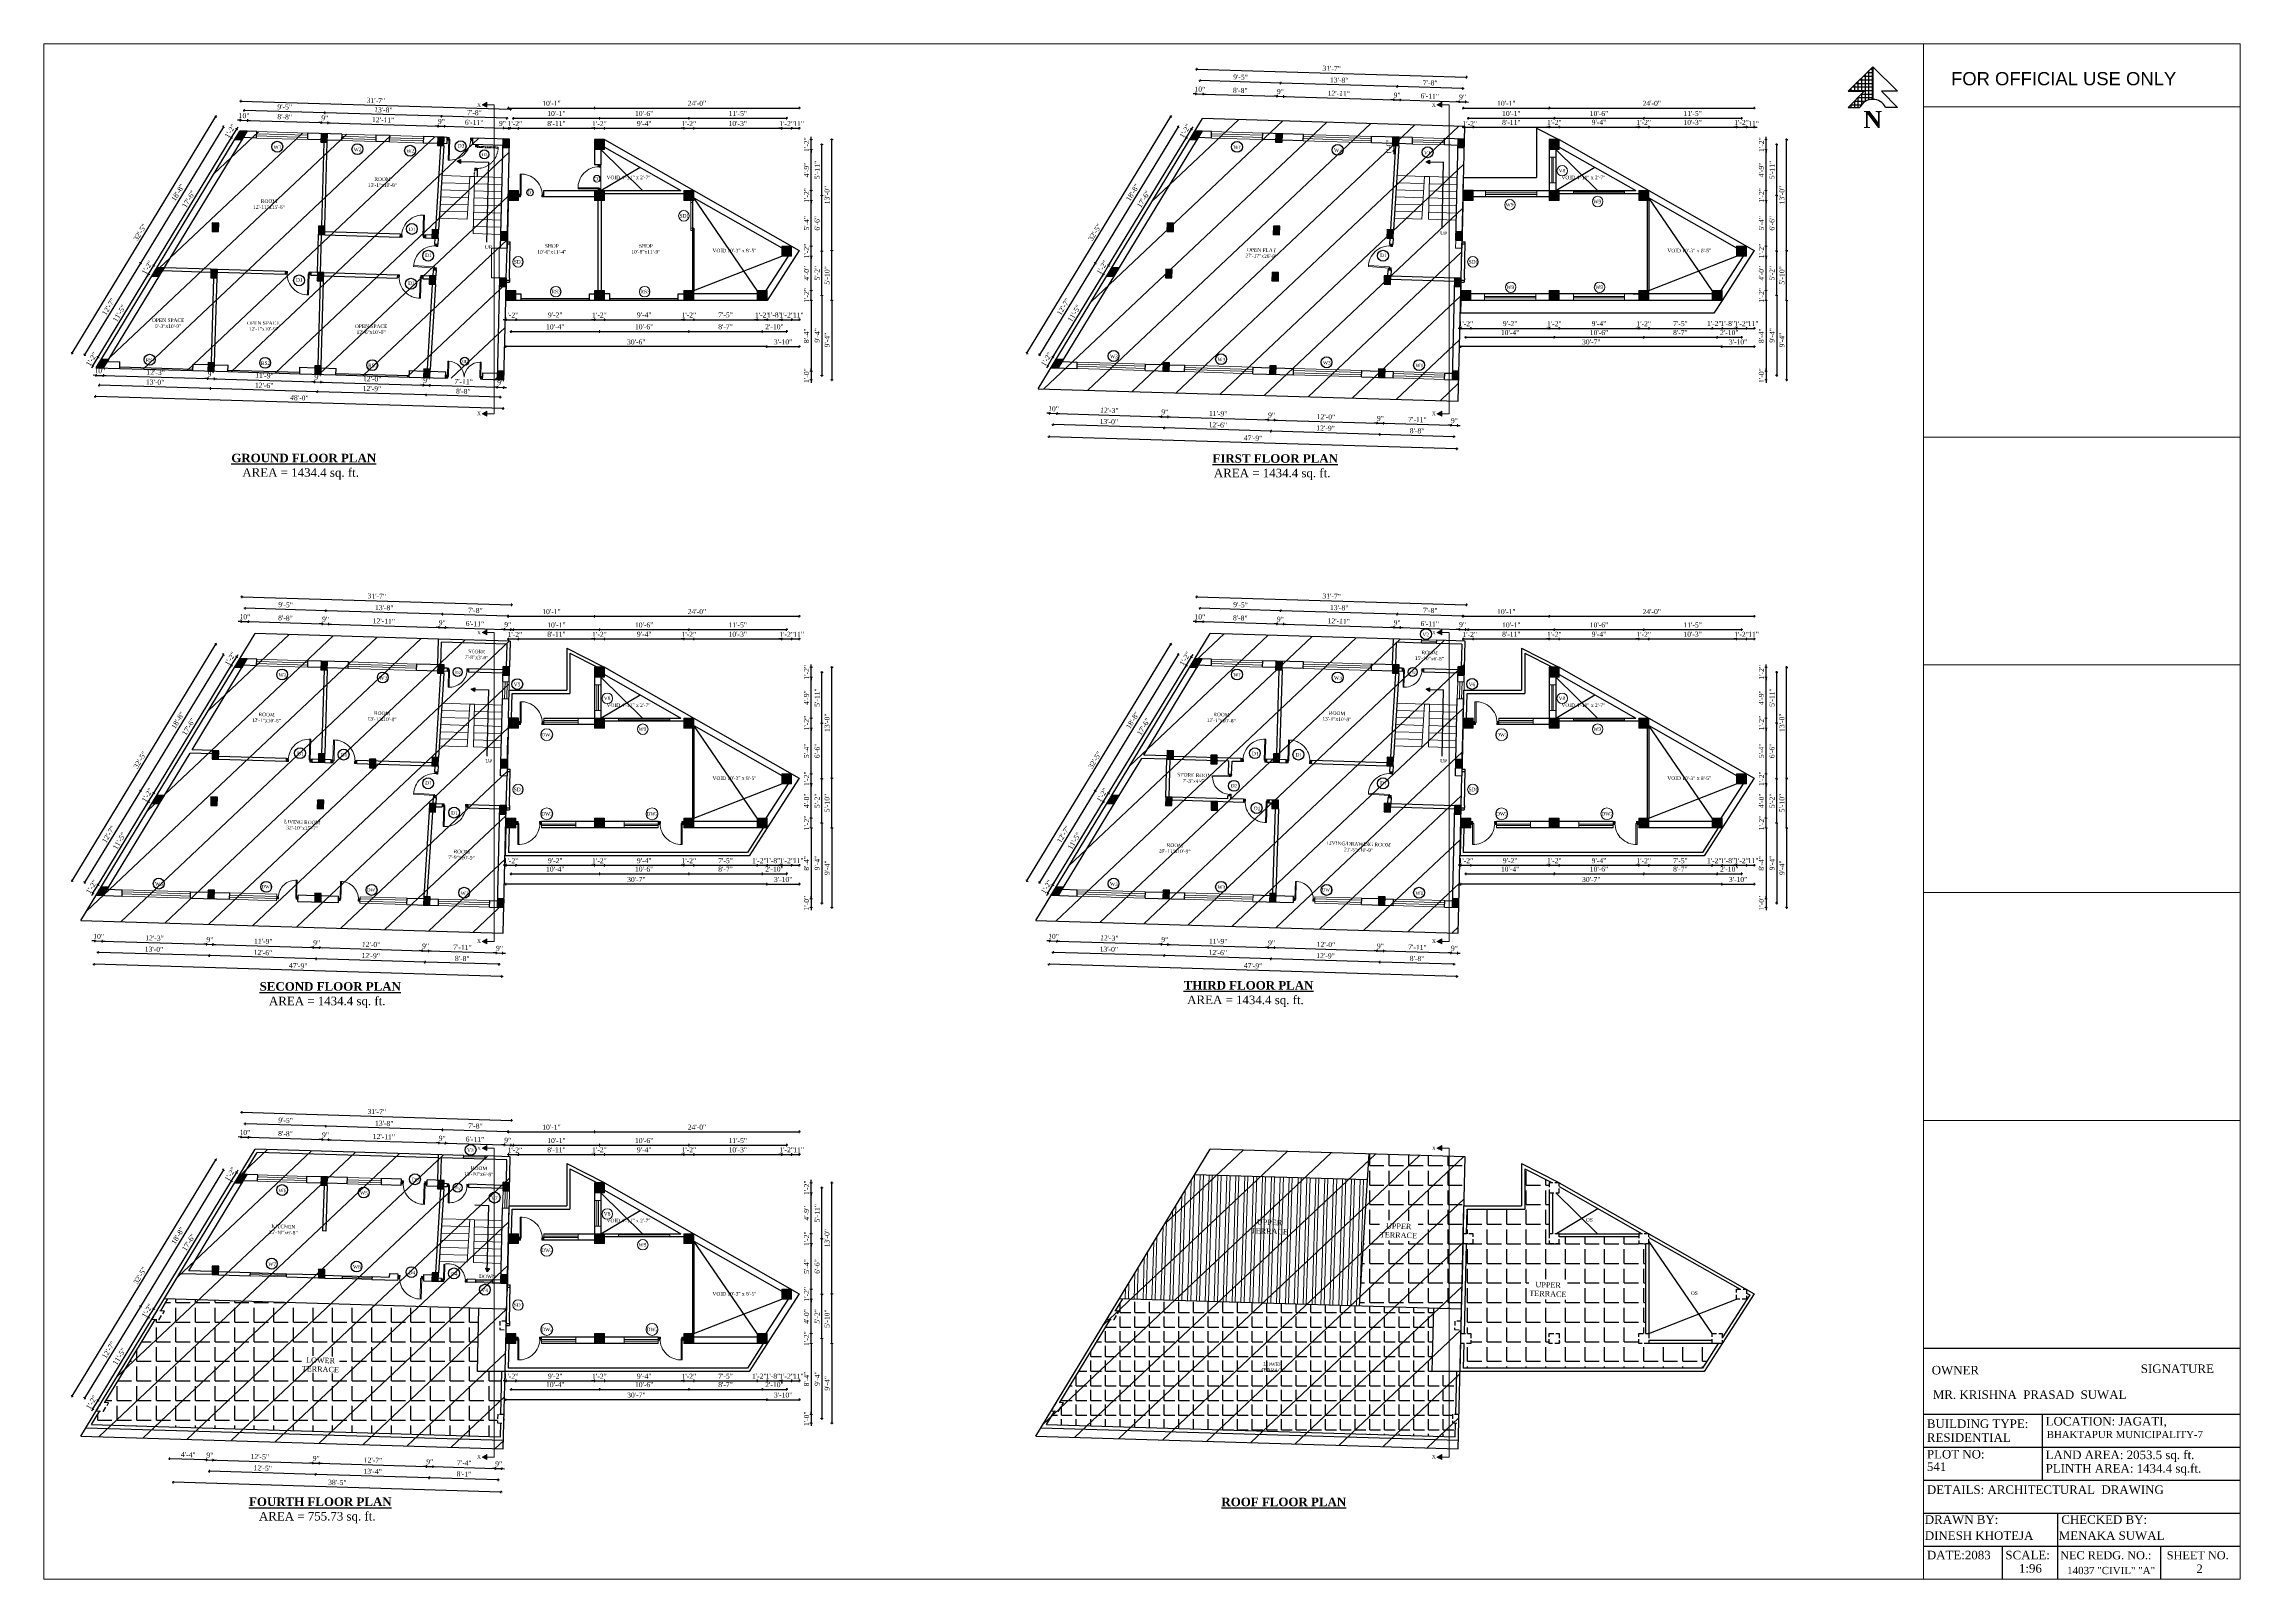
# Model space of a CAD drawing. Header units: inches. Extents: x 118399 to 125163, y -32081 to -26901.
# Drawn here: x 118399 to 121484, y -29056 to -26901 of the extents above; entities that cross this region are included whole.
import ezdxf

# ---------------------------------------------------------------- set-up
doc = ezdxf.new("R2010")
doc.units = ezdxf.units.IN
doc.header["$LTSCALE"] = 5
doc.header["$MEASUREMENT"] = 0
doc.linetypes.add('HIDDEN', pattern=[0.375, 0.25, -0.125])
for name, color, linetype, lineweight in [('1', 7, 'Continuous', 25), ('A-WALL', 7, 'Continuous', 9), ('Dimension', 7, 'Continuous', 18), ('DOOR', 62, 'Continuous', 0), ('Dw', 2, 'Continuous', 18), ('ele1', 21, 'Continuous', 20), ('tefriş', 30, 'Continuous', 9)]:
    doc.layers.add(name, color=color, linetype=linetype, lineweight=lineweight)
doc.layers.add('dim line', color=7, linetype='Continuous', lineweight=15, true_color=0xfab2b2)
doc.layers.add('TEXT', color=6, linetype='Continuous')
doc.layers.add('WALL', color=7, linetype='Continuous')
doc.styles.add('ordinary', font='times.ttf')
doc.styles.get("Standard").update_dxf_attribs({"font": 'arial.ttf'})
doc.dimstyles.new('Copy of 96', dxfattribs={"dimtxt": 7, "dimasz": 4, "dimexe": 0.5, "dimexo": 0.5, "dimgap": 3, "dimtad": 1, "dimdec": 1, "dimzin": 11, "dimdsep": 46, "dimlunit": 4, "dimtxsty": 'ordinary', "dimblk": 'OBLIQUE', "dimcen": 0.09, "dimse1": 1, "dimse2": 1, "dimclrt": 6, "dimazin": 0, "dimtfac": 1, "dimtdec": 1, "dimtix": 1, "dimtmove": 2, "dimatfit": 3, "dimldrblk": 'leader', "dimfxl": 0.5, "dimfxlon": 1, "dimtolj": 1, "dimtzin": 0, "dimarcsym": 0})
pattern_1 = [(0, (-5551.395, -5540.418), (0, 27.5), [20, -7.5]), (90, (-5551.395, -5540.418), (-27.5, 2e-15), [20, -7.5])]

# ---------------------------------------------------------------- blocks, each defined once
blk = doc.blocks.new('SDEGH')
at = {"layer": 'TEXT'}
h = blk.add_hatch(dxfattribs=at)
h.set_pattern_fill('NET', color=256, scale=40, style=0)
h.set_pattern_definition([(0, (43922.391, -13181.093), (0, 5), []), (90, (43922.391, -13181.093), (-5, 3e-16), [])])
h.paths.add_polyline_path([(52300.8, -9226.1), (52266.3, -9260.6), (52288.8, -9260.6), (52266.3, -9283.1), (52282.8, -9283.1, -0.284572), (52300.8, -9272)])
blk.add_line((52300.8, -9226.1), (52300.8, -9272), dxfattribs=at)
at = {"layer": 'WALL'}
for p, q in [((52266.3, -9260.6), (52300.8, -9226.1)), ((52335.4, -9260.6), (52300.8, -9226.1)), ((52266.3, -9260.6), (52288.8, -9260.6)), ((52266.3, -9283.1), (52288.8, -9260.6)), ((52266.3, -9283.1), (52282.8, -9283.1)), ((52335.4, -9260.6), (52312.9, -9260.6)), ((52335.4, -9283.1), (52312.9, -9260.6)), ((52335.4, -9283.1), (52318.8, -9283.1))]:
    blk.add_line(p, q, dxfattribs=at)
blk.add_arc((52300.8, -9292), 20.1, 26.4605, 153.5395, dxfattribs=at)
at = {"layer": 'Defpoints', "insert": (52287.7, -9288.2), "char_height": 24, "width": 23.16, "attachment_point": 1}
blk.add_mtext('{\\fTimes New Roman|b1|i0|c0|p18;N}', dxfattribs=at)
blk = doc.blocks.new('C1a')
at = {"color": 1, "ltscale": 5}
for p, q in [((18657.7, 4625.8), (18648.7, 4625.8)), ((18648.7, 4625.8), (18648.8, 4613.8)), ((18648.8, 4613.8), (18657.8, 4613.8)), ((18657.8, 4613.8), (18657.7, 4625.8))]:
    blk.add_line(p, q, dxfattribs=at)
blk = doc.blocks.new('c2a')
at = {"color": 1, "ltscale": 5}
for p, q in [((18091.6, 4625.8), (18084.8, 4613.8)), ((18084.8, 4613.8), (18095.2, 4613.8)), ((18102, 4625.8), (18091.6, 4625.8)), ((18095.2, 4613.8), (18102, 4625.8))]:
    blk.add_line(p, q, dxfattribs=at)
blk = doc.blocks.new('A$C27B36B59')
at = {"layer": 'DOOR'}
for p, q in [((0, 4), (0, 0)), ((2.5, 4), (0, 4)), ((0, 0), (3, 0)), ((2.5, 2.5), (2.5, 4)), ((3, 2.5), (2.5, 2.5)), ((3, 0), (3, 2.5))]:
    blk.add_line(p, q, dxfattribs=at)
for centre, radius, start, end in [((-1.4, -0.5), 4.75, 22.1411, 72.838), ((1.3, 2.1), 1.64, 45.138, 144.8948), ((2.2, 0.3), 2.49, 83.3149, 152.658), ((0.1, 0.4), 2.05, 349.4875, 93.6805), ((2, -0.5), 2.01, 58.7447, 166.495), ((-0.1, 0.3), 1.13, 343.542, 86.947), ((2.1, -0.4), 1.17, 38.2816, 160.1519)]:
    blk.add_arc(centre, radius, start, end, dxfattribs=at)
blk = doc.blocks.new('D2')
at = {"layer": 'DOOR'}
for p, q in [((74474, 24047.6), (74474, 24018.1)), ((74474, 24047.6), (74475.5, 24047.6)), ((74475.5, 24047.6), (74475.5, 24018.1))]:
    blk.add_line(p, q, dxfattribs=at)
blk.add_arc((74474, 24047.6), 29.5, 180, 272.9146, dxfattribs=at)
at = {"layer": 'DOOR', "xscale": -1, "rotation": 180}
blk.add_blockref('A$C27B36B59', (74442, 24050.1), dxfattribs=at)
at = {"layer": 'DOOR', "rotation": 180}
blk.add_blockref('A$C27B36B59', (74478, 24050.1), dxfattribs=at)
blk = doc.blocks.new('oblique')
at = {"color": 0, "lineweight": -2}
blk.add_line((0.25, 0.25), (-0.25, -0.25), dxfattribs=at)
at = {"layer": 'dim line', "lineweight": 9}
for p, q in [((-0.4375, 0), (0.4375, 0)), ((0, 0.4375), (0, -0.4375))]:
    blk.add_line(p, q, dxfattribs=at)
blk = doc.blocks.new('*D5155')
at = {"layer": 'A-WALL', "color": 0, "lineweight": -2, "ltscale": 50, "transparency": 16777216}
blk.add_line((120379.4, -27452.2), (120275.4, -27449.1), dxfattribs=at)
at = {"layer": 'Defpoints', "color": 0, "ltscale": 50, "transparency": 16777216}
for p in [(120277.8, -27369.2), (120381.8, -27372.3), (120275.4, -27449.1)]:
    blk.add_point(p, dxfattribs=at)
at = {"layer": 'A-WALL', "color": 0, "lineweight": -2, "ltscale": 50, "transparency": 16777216, "xscale": 4, "yscale": 4, "zscale": 4}
for p, rotation in [((120275.4, -27449.1), 178.2899854281383), ((120379.4, -27452.2), 358.2899854281382)]:
    blk.add_blockref('oblique', p, dxfattribs=dict(at, rotation=rotation))
at = {"layer": 'A-WALL', "color": 6, "ltscale": 50, "transparency": 16777216, "insert": (120327.6, -27444), "char_height": 7, "attachment_point": 5, "rotation": 358.29, "style": 'ordinary'}
blk.add_mtext('\\A1;8\'-8"', dxfattribs=at)
blk = doc.blocks.new('_OBLIQUE')
at = {"color": 0, "linetype": 'ByBlock'}
blk.add_line((-0.5, -0.5), (0.5, 0.5), dxfattribs=at)
blk = doc.blocks.new('leader')
at = {"layer": 'Dimension'}
for p, q in [((-4.42, 0), (4.42, 0)), ((0, -4.33), (0, 4.33))]:
    blk.add_line(p, q, dxfattribs=at)
blk = doc.blocks.new('*D5156')
at = {"layer": 'A-WALL', "color": 0, "lineweight": -2, "ltscale": 50, "transparency": 16777216}
blk.add_line((120275.4, -27449.1), (120122.5, -27444.5), dxfattribs=at)
at = {"layer": 'Defpoints', "color": 0, "ltscale": 50, "transparency": 16777216}
for p in [(120124.9, -27364.6), (120277.8, -27369.2), (120122.5, -27444.5)]:
    blk.add_point(p, dxfattribs=at)
at = {"layer": 'A-WALL', "color": 0, "lineweight": -2, "ltscale": 50, "transparency": 16777216, "xscale": 4, "yscale": 4, "zscale": 4}
for p, rotation in [((120122.5, -27444.5), 178.2899854281162), ((120275.4, -27449.1), 358.2899854281162)]:
    blk.add_blockref('oblique', p, dxfattribs=dict(at, rotation=rotation))
at = {"layer": 'A-WALL', "color": 6, "ltscale": 50, "transparency": 16777216, "insert": (120199.1, -27440.2), "char_height": 7, "attachment_point": 5, "rotation": 358.29, "style": 'ordinary'}
blk.add_mtext('\\A1;12\'-9"', dxfattribs=at)
blk = doc.blocks.new('*D5157')
at = {"layer": 'A-WALL', "color": 0, "lineweight": -2, "ltscale": 50, "transparency": 16777216}
blk.add_line((120122.5, -27444.5), (119972.6, -27440), dxfattribs=at)
at = {"layer": 'Defpoints', "color": 0, "ltscale": 50, "transparency": 16777216}
for p in [(119974.9, -27360.1), (120124.9, -27364.6), (119972.6, -27440)]:
    blk.add_point(p, dxfattribs=at)
at = {"layer": 'A-WALL', "color": 0, "lineweight": -2, "ltscale": 50, "transparency": 16777216, "xscale": 4, "yscale": 4, "zscale": 4}
for p, rotation in [((119972.6, -27440), 178.2899854281162), ((120122.5, -27444.5), 358.2899854281162)]:
    blk.add_blockref('oblique', p, dxfattribs=dict(at, rotation=rotation))
at = {"layer": 'A-WALL', "color": 6, "ltscale": 50, "transparency": 16777216, "insert": (120047.7, -27435.7), "char_height": 7, "attachment_point": 5, "rotation": 358.29, "style": 'ordinary'}
blk.add_mtext('\\A1;12\'-6"', dxfattribs=at)
blk = doc.blocks.new('*D5158')
at = {"layer": 'A-WALL', "color": 0, "lineweight": -2, "ltscale": 50, "transparency": 16777216}
blk.add_line((119972.6, -27440), (119816.3, -27435.3), dxfattribs=at)
at = {"layer": 'Defpoints', "color": 0, "ltscale": 50, "transparency": 16777216}
for p in [(119818.7, -27355.5), (119974.9, -27360.1), (119816.3, -27435.3)]:
    blk.add_point(p, dxfattribs=at)
at = {"layer": 'A-WALL', "color": 0, "lineweight": -2, "ltscale": 50, "transparency": 16777216, "xscale": 4, "yscale": 4, "zscale": 4}
for p, rotation in [((119816.3, -27435.3), 178.2899854281162), ((119972.6, -27440), 358.2899854281162)]:
    blk.add_blockref('oblique', p, dxfattribs=dict(at, rotation=rotation))
at = {"layer": 'A-WALL', "color": 6, "ltscale": 50, "transparency": 16777216, "insert": (119894.6, -27431.1), "char_height": 7, "attachment_point": 5, "rotation": 358.29, "style": 'ordinary'}
blk.add_mtext('\\A1;13\'-0"', dxfattribs=at)
blk = doc.blocks.new('*D5159')
at = {"layer": 'A-WALL', "color": 0, "lineweight": -2, "ltscale": 50, "transparency": 16777216}
blk.add_line((120383.4, -27469.3), (119810.6, -27452.2), dxfattribs=at)
at = {"layer": 'Defpoints', "color": 0, "ltscale": 50, "transparency": 16777216}
for p in [(119813.5, -27355.3), (120386.3, -27372.4), (119810.6, -27452.2)]:
    blk.add_point(p, dxfattribs=at)
at = {"layer": 'A-WALL', "color": 0, "lineweight": -2, "ltscale": 50, "transparency": 16777216, "xscale": 4, "yscale": 4, "zscale": 4}
for p, rotation in [((119810.6, -27452.2), 178.2899854281162), ((120383.4, -27469.3), 358.2899854281162)]:
    blk.add_blockref('oblique', p, dxfattribs=dict(at, rotation=rotation))
at = {"layer": 'A-WALL', "color": 6, "ltscale": 50, "transparency": 16777216, "insert": (120097.2, -27454.2), "char_height": 7, "attachment_point": 5, "rotation": 358.29, "style": 'ordinary'}
blk.add_mtext('\\A1;47\'-9"', dxfattribs=at)
blk = doc.blocks.new('*D5160')
at = {"layer": 'A-WALL', "color": 0, "lineweight": -2, "ltscale": 50, "transparency": 16777216}
for p, q in [((119808.9, -27352.5), (119806.9, -27355.9)), ((119808.9, -27352.5), (119816.1, -27340.7)), ((119816.1, -27340.7), (119818.2, -27337.3))]:
    blk.add_line(p, q, dxfattribs=at)
at = {"layer": 'Defpoints', "color": 0, "ltscale": 50, "transparency": 16777216}
for p in [(119813.5, -27355.3), (119816.1, -27340.7), (119820.7, -27343.5)]:
    blk.add_point(p, dxfattribs=at)
at = {"layer": 'A-WALL', "color": 0, "lineweight": -2, "ltscale": 50, "transparency": 16777216, "xscale": 4, "yscale": 4, "zscale": 4}
for p, rotation in [((119808.9, -27352.5), 58.70147092242097), ((119816.1, -27340.7), 238.701470922421)]:
    blk.add_blockref('oblique', p, dxfattribs=dict(at, rotation=rotation))
at = {"layer": 'A-WALL', "color": 6, "ltscale": 50, "transparency": 16777216, "insert": (119807, -27343.3), "char_height": 7, "attachment_point": 5, "rotation": 58.7015, "style": 'ordinary'}
blk.add_mtext('\\A1;1\'-2"', dxfattribs=at)
blk = doc.blocks.new('*D5161')
at = {"layer": 'A-WALL', "color": 0, "lineweight": -2, "ltscale": 50, "transparency": 16777216}
blk.add_line((119816.1, -27340.7), (119887.2, -27223.8), dxfattribs=at)
at = {"layer": 'Defpoints', "color": 0, "ltscale": 50, "transparency": 16777216}
for p in [(119887.2, -27223.8), (119891.8, -27226.6), (119820.7, -27343.5)]:
    blk.add_point(p, dxfattribs=at)
at = {"layer": 'A-WALL', "color": 0, "lineweight": -2, "ltscale": 50, "transparency": 16777216, "xscale": 4, "yscale": 4, "zscale": 4}
for p, rotation in [((119887.2, -27223.8), 58.70147092271232), ((119816.1, -27340.7), 238.7014709227123)]:
    blk.add_blockref('oblique', p, dxfattribs=dict(at, rotation=rotation))
at = {"layer": 'A-WALL', "color": 6, "ltscale": 50, "transparency": 16777216, "insert": (119846.1, -27278.9), "char_height": 7, "attachment_point": 5, "rotation": 58.7015, "style": 'ordinary'}
blk.add_mtext('\\A1;11\'-5"', dxfattribs=at)
blk = doc.blocks.new('*D5162')
at = {"layer": 'A-WALL', "color": 0, "lineweight": -2, "ltscale": 50, "transparency": 16777216}
for p, q in [((119894.4, -27212), (119896.5, -27208.6)), ((119887.2, -27223.8), (119885.1, -27227.2)), ((119887.2, -27223.8), (119894.4, -27212))]:
    blk.add_line(p, q, dxfattribs=at)
at = {"layer": 'Defpoints', "color": 0, "ltscale": 50, "transparency": 16777216}
for p in [(119891.8, -27226.6), (119894.4, -27212), (119898.9, -27214.8)]:
    blk.add_point(p, dxfattribs=at)
at = {"layer": 'A-WALL', "color": 0, "lineweight": -2, "ltscale": 50, "transparency": 16777216, "xscale": 4, "yscale": 4, "zscale": 4}
for p, rotation in [((119887.2, -27223.8), 58.70147092271233), ((119894.4, -27212), 238.7014709227123)]:
    blk.add_blockref('oblique', p, dxfattribs=dict(at, rotation=rotation))
at = {"layer": 'A-WALL', "color": 6, "ltscale": 50, "transparency": 16777216, "insert": (119885.2, -27214.5), "char_height": 7, "attachment_point": 5, "rotation": 58.7015, "style": 'ordinary'}
blk.add_mtext('\\A1;1\'-2"', dxfattribs=at)
blk = doc.blocks.new('*D5163')
at = {"layer": 'A-WALL', "color": 0, "lineweight": -2, "ltscale": 50, "transparency": 16777216}
blk.add_line((119894.4, -27212), (120003.7, -27032.2), dxfattribs=at)
at = {"layer": 'Defpoints', "color": 0, "ltscale": 50, "transparency": 16777216}
for p in [(120003.7, -27032.2), (120008.3, -27035), (119898.9, -27214.8)]:
    blk.add_point(p, dxfattribs=at)
at = {"layer": 'A-WALL', "color": 0, "lineweight": -2, "ltscale": 50, "transparency": 16777216, "xscale": 4, "yscale": 4, "zscale": 4}
for p, rotation in [((120003.7, -27032.2), 58.70147092271232), ((119894.4, -27212), 238.7014709227123)]:
    blk.add_blockref('oblique', p, dxfattribs=dict(at, rotation=rotation))
at = {"layer": 'A-WALL', "color": 6, "ltscale": 50, "transparency": 16777216, "insert": (119943.4, -27118.7), "char_height": 7, "attachment_point": 5, "rotation": 58.7015, "style": 'ordinary'}
blk.add_mtext('\\A1;17\'-6"', dxfattribs=at)
blk = doc.blocks.new('*D5164')
at = {"layer": 'A-WALL', "color": 0, "lineweight": -2, "ltscale": 50, "transparency": 16777216}
for p, q in [((120003.7, -27032.2), (120010.9, -27020.4)), ((120010.9, -27020.4), (120012.9, -27017)), ((120003.7, -27032.2), (120001.6, -27035.6))]:
    blk.add_line(p, q, dxfattribs=at)
at = {"layer": 'Defpoints', "color": 0, "ltscale": 50, "transparency": 16777216}
for p in [(120010.9, -27020.4), (120015.4, -27023.2), (120008.3, -27035)]:
    blk.add_point(p, dxfattribs=at)
at = {"layer": 'A-WALL', "color": 0, "lineweight": -2, "ltscale": 50, "transparency": 16777216, "xscale": 4, "yscale": 4, "zscale": 4}
for p, rotation in [((120010.9, -27020.4), 238.7014709227123), ((120003.7, -27032.2), 58.70147092271233)]:
    blk.add_blockref('oblique', p, dxfattribs=dict(at, rotation=rotation))
at = {"layer": 'A-WALL', "color": 6, "ltscale": 50, "transparency": 16777216, "insert": (120001.7, -27022.9), "char_height": 7, "attachment_point": 5, "rotation": 58.7015, "style": 'ordinary'}
blk.add_mtext('\\A1;1\'-2"', dxfattribs=at)
blk = doc.blocks.new('*D5165')
at = {"layer": 'A-WALL', "color": 0, "lineweight": -2, "ltscale": 50, "transparency": 16777216}
blk.add_line((119992.1, -27017), (119875.6, -27208.7), dxfattribs=at)
at = {"layer": 'Defpoints', "color": 0, "ltscale": 50, "transparency": 16777216}
for p in [(120011.8, -27029.1), (119875.6, -27208.7), (119895.4, -27220.7)]:
    blk.add_point(p, dxfattribs=at)
at = {"layer": 'A-WALL', "color": 0, "lineweight": -2, "ltscale": 50, "transparency": 16777216, "xscale": 4, "yscale": 4, "zscale": 4}
for p, rotation in [((119992.1, -27017), 58.70147092240706), ((119875.6, -27208.7), 238.7014709224071)]:
    blk.add_blockref('oblique', p, dxfattribs=dict(at, rotation=rotation))
at = {"layer": 'A-WALL', "color": 6, "ltscale": 50, "transparency": 16777216, "insert": (119928.2, -27109.4), "char_height": 7, "attachment_point": 5, "rotation": 58.7015, "style": 'ordinary'}
blk.add_mtext('\\A1;18\'-8"', dxfattribs=at)
blk = doc.blocks.new('*D5166')
at = {"layer": 'A-WALL', "color": 0, "lineweight": -2, "ltscale": 50, "transparency": 16777216}
blk.add_line((119875.6, -27208.7), (119797.3, -27337.4), dxfattribs=at)
at = {"layer": 'Defpoints', "color": 0, "ltscale": 50, "transparency": 16777216}
for p in [(119895.4, -27220.7), (119797.3, -27337.4), (119817.1, -27349.4)]:
    blk.add_point(p, dxfattribs=at)
at = {"layer": 'A-WALL', "color": 0, "lineweight": -2, "ltscale": 50, "transparency": 16777216, "xscale": 4, "yscale": 4, "zscale": 4}
for p, rotation in [((119875.6, -27208.7), 58.70147092271233), ((119797.3, -27337.4), 238.7014709227123)]:
    blk.add_blockref('oblique', p, dxfattribs=dict(at, rotation=rotation))
at = {"layer": 'A-WALL', "color": 6, "ltscale": 50, "transparency": 16777216, "insert": (119830.8, -27269.6), "char_height": 7, "attachment_point": 5, "rotation": 58.7015, "style": 'ordinary'}
blk.add_mtext('\\A1;12\'-7"', dxfattribs=at)
blk = doc.blocks.new('*D5167')
at = {"layer": 'A-WALL', "color": 0, "lineweight": -2, "ltscale": 50, "transparency": 16777216}
blk.add_line((119779.7, -27334.8), (119981.7, -27002.6), dxfattribs=at)
at = {"layer": 'Defpoints', "color": 0, "ltscale": 50, "transparency": 16777216}
for p in [(119981.7, -27002.6), (120015.4, -27023.2), (119813.5, -27355.3)]:
    blk.add_point(p, dxfattribs=at)
at = {"layer": 'A-WALL', "color": 0, "lineweight": -2, "ltscale": 50, "transparency": 16777216, "xscale": 4, "yscale": 4, "zscale": 4}
for p, rotation in [((119981.7, -27002.6), 58.70147092240533), ((119779.7, -27334.8), 238.7014709224053)]:
    blk.add_blockref('oblique', p, dxfattribs=dict(at, rotation=rotation))
at = {"layer": 'A-WALL', "color": 6, "ltscale": 50, "transparency": 16777216, "insert": (119875.1, -27165.3), "char_height": 7, "attachment_point": 5, "rotation": 58.7015, "style": 'ordinary'}
blk.add_mtext('\\A1;32\'-5"', dxfattribs=at)
blk = doc.blocks.new('*D5168')
at = {"layer": 'A-WALL', "color": 0, "lineweight": -2, "ltscale": 50, "transparency": 16777216}
for p, q in [((120017, -26970.8), (120013, -26970.7)), ((120017, -26970.8), (120027.3, -26971.1)), ((120027.3, -26971.1), (120031.3, -26971.3))]:
    blk.add_line(p, q, dxfattribs=at)
at = {"layer": 'Defpoints', "color": 0, "ltscale": 50, "transparency": 16777216}
for p in [(120027.3, -26971.1), (120015.4, -27023.2), (120025.8, -27023.5)]:
    blk.add_point(p, dxfattribs=at)
at = {"layer": 'A-WALL', "color": 0, "lineweight": -2, "ltscale": 50, "transparency": 16777216, "xscale": 4, "yscale": 4, "zscale": 4}
for p, rotation in [((120017, -26970.8), 358.2899854281655), ((120027.3, -26971.1), 178.2899854281655)]:
    blk.add_blockref('oblique', p, dxfattribs=dict(at, rotation=rotation))
at = {"layer": 'A-WALL', "color": 6, "ltscale": 50, "transparency": 16777216, "insert": (120022.4, -26964.4), "char_height": 7, "attachment_point": 5, "rotation": 358.29, "style": 'ordinary'}
blk.add_mtext('\\A1;10"', dxfattribs=at)
blk = doc.blocks.new('*D5169')
at = {"layer": 'A-WALL', "color": 0, "lineweight": -2, "ltscale": 50, "transparency": 16777216}
blk.add_line((120027.3, -26971.1), (120130.9, -26974.2), dxfattribs=at)
at = {"layer": 'Defpoints', "color": 0, "ltscale": 50, "transparency": 16777216}
for p in [(120130.9, -26974.2), (120025.8, -27023.5), (120129.4, -27026.6)]:
    blk.add_point(p, dxfattribs=at)
at = {"layer": 'A-WALL', "color": 0, "lineweight": -2, "ltscale": 50, "transparency": 16777216, "xscale": 4, "yscale": 4, "zscale": 4}
for p, rotation in [((120027.3, -26971.1), 178.2899854281162), ((120130.9, -26974.2), 358.2899854281162)]:
    blk.add_blockref('oblique', p, dxfattribs=dict(at, rotation=rotation))
at = {"layer": 'A-WALL', "color": 6, "ltscale": 50, "transparency": 16777216, "insert": (120079.3, -26966.1), "char_height": 7, "attachment_point": 5, "rotation": 358.29, "style": 'ordinary'}
blk.add_mtext('\\A1;8\'-8"', dxfattribs=at)
blk = doc.blocks.new('*D5170')
at = {"layer": 'A-WALL', "color": 0, "lineweight": -2, "ltscale": 50, "transparency": 16777216}
for p, q in [((120130.9, -26974.2), (120126.9, -26974.1)), ((120130.9, -26974.2), (120139.9, -26974.5)), ((120139.9, -26974.5), (120143.9, -26974.6))]:
    blk.add_line(p, q, dxfattribs=at)
at = {"layer": 'Defpoints', "color": 0, "ltscale": 50, "transparency": 16777216}
for p in [(120139.9, -26974.5), (120129.4, -27026.6), (120138.4, -27026.8)]:
    blk.add_point(p, dxfattribs=at)
at = {"layer": 'A-WALL', "color": 0, "lineweight": -2, "ltscale": 50, "transparency": 16777216, "xscale": 4, "yscale": 4, "zscale": 4}
for p, rotation in [((120130.9, -26974.2), 358.2899854281162), ((120139.9, -26974.5), 178.2899854281162)]:
    blk.add_blockref('oblique', p, dxfattribs=dict(at, rotation=rotation))
at = {"layer": 'A-WALL', "color": 6, "ltscale": 50, "transparency": 16777216, "insert": (120135.6, -26967.8), "char_height": 7, "attachment_point": 5, "rotation": 358.29, "style": 'ordinary'}
blk.add_mtext('\\A1;9"', dxfattribs=at)
blk = doc.blocks.new('*D5171')
at = {"layer": 'A-WALL', "color": 0, "lineweight": -2, "ltscale": 50, "transparency": 16777216}
blk.add_line((120139.9, -26974.5), (120294.9, -26979.1), dxfattribs=at)
at = {"layer": 'Defpoints', "color": 0, "ltscale": 50, "transparency": 16777216}
for p in [(120294.9, -26979.1), (120138.4, -27026.8), (120293.3, -27031.5)]:
    blk.add_point(p, dxfattribs=at)
at = {"layer": 'A-WALL', "color": 0, "lineweight": -2, "ltscale": 50, "transparency": 16777216, "xscale": 4, "yscale": 4, "zscale": 4}
for p, rotation in [((120139.9, -26974.5), 178.2899854281162), ((120294.9, -26979.1), 358.2899854281162)]:
    blk.add_blockref('oblique', p, dxfattribs=dict(at, rotation=rotation))
at = {"layer": 'A-WALL', "color": 6, "ltscale": 50, "transparency": 16777216, "insert": (120217.6, -26970.3), "char_height": 7, "attachment_point": 5, "rotation": 358.29, "style": 'ordinary'}
blk.add_mtext('\\A1;12\'-11"', dxfattribs=at)
blk = doc.blocks.new('*D5172')
at = {"layer": 'A-WALL', "color": 0, "lineweight": -2, "ltscale": 50, "transparency": 16777216}
for p, q in [((120294.9, -26979.1), (120290.9, -26979)), ((120294.9, -26979.1), (120303.9, -26979.4)), ((120303.9, -26979.4), (120307.9, -26979.5))]:
    blk.add_line(p, q, dxfattribs=at)
at = {"layer": 'Defpoints', "color": 0, "ltscale": 50, "transparency": 16777216}
for p in [(120303.9, -26979.4), (120293.3, -27031.5), (120302.3, -27031.7)]:
    blk.add_point(p, dxfattribs=at)
at = {"layer": 'A-WALL', "color": 0, "lineweight": -2, "ltscale": 50, "transparency": 16777216, "xscale": 4, "yscale": 4, "zscale": 4}
for p, rotation in [((120294.9, -26979.1), 358.2899854281162), ((120303.9, -26979.4), 178.2899854281162)]:
    blk.add_blockref('oblique', p, dxfattribs=dict(at, rotation=rotation))
at = {"layer": 'A-WALL', "color": 6, "ltscale": 50, "transparency": 16777216, "insert": (120299.6, -26972.7), "char_height": 7, "attachment_point": 5, "rotation": 358.29, "style": 'ordinary'}
blk.add_mtext('\\A1;9"', dxfattribs=at)
blk = doc.blocks.new('*D5173')
at = {"layer": 'A-WALL', "color": 0, "lineweight": -2, "ltscale": 50, "transparency": 16777216}
blk.add_line((120303.9, -26979.4), (120386.8, -26981.9), dxfattribs=at)
at = {"layer": 'Defpoints', "color": 0, "ltscale": 50, "transparency": 16777216}
for p in [(120386.8, -26981.9), (120302.3, -27031.7), (120385.3, -27034.2)]:
    blk.add_point(p, dxfattribs=at)
at = {"layer": 'A-WALL', "color": 0, "lineweight": -2, "ltscale": 50, "transparency": 16777216, "xscale": 4, "yscale": 4, "zscale": 4}
for p, rotation in [((120303.9, -26979.4), 178.2899854281162), ((120386.8, -26981.9), 358.2899854281162)]:
    blk.add_blockref('oblique', p, dxfattribs=dict(at, rotation=rotation))
at = {"layer": 'A-WALL', "color": 6, "ltscale": 50, "transparency": 16777216, "insert": (120345.5, -26974.1), "char_height": 7, "attachment_point": 5, "rotation": 358.29, "style": 'ordinary'}
blk.add_mtext('\\A1;6\'-11"', dxfattribs=at)
blk = doc.blocks.new('*D5174')
at = {"layer": 'A-WALL', "color": 0, "lineweight": -2, "ltscale": 50, "transparency": 16777216}
for p, q in [((120386.8, -26981.9), (120382.8, -26981.8)), ((120386.8, -26981.9), (120395.8, -26982.1)), ((120395.8, -26982.1), (120399.8, -26982.3))]:
    blk.add_line(p, q, dxfattribs=at)
at = {"layer": 'Defpoints', "color": 0, "ltscale": 50, "transparency": 16777216}
for p in [(120395.8, -26982.1), (120385.3, -27034.2), (120394.3, -27034.5)]:
    blk.add_point(p, dxfattribs=at)
at = {"layer": 'A-WALL', "color": 0, "lineweight": -2, "ltscale": 50, "transparency": 16777216, "xscale": 4, "yscale": 4, "zscale": 4}
for p, rotation in [((120386.8, -26981.9), 358.2899854281162), ((120395.8, -26982.1), 178.2899854281162)]:
    blk.add_blockref('oblique', p, dxfattribs=dict(at, rotation=rotation))
at = {"layer": 'A-WALL', "color": 6, "ltscale": 50, "transparency": 16777216, "insert": (120391.5, -26975.4), "char_height": 7, "attachment_point": 5, "rotation": 358.29, "style": 'ordinary'}
blk.add_mtext('\\A1;9"', dxfattribs=at)
blk = doc.blocks.new('*D5175')
at = {"layer": 'A-WALL', "color": 0, "lineweight": -2, "ltscale": 50, "transparency": 16777216}
blk.add_line((120391.9, -26963.3), (120299.9, -26960.6), dxfattribs=at)
at = {"layer": 'Defpoints', "color": 0, "ltscale": 50, "transparency": 16777216}
for p in [(120299.9, -26960.6), (120297.8, -27031.6), (120389.8, -27034.4)]:
    blk.add_point(p, dxfattribs=at)
at = {"layer": 'A-WALL', "color": 0, "lineweight": -2, "ltscale": 50, "transparency": 16777216, "xscale": 4, "yscale": 4, "zscale": 4}
for p, rotation in [((120299.9, -26960.6), 178.2899854281389), ((120391.9, -26963.3), 358.2899854281389)]:
    blk.add_blockref('oblique', p, dxfattribs=dict(at, rotation=rotation))
at = {"layer": 'A-WALL', "color": 6, "ltscale": 50, "transparency": 16777216, "insert": (120346.1, -26955.4), "char_height": 7, "attachment_point": 5, "rotation": 358.29, "style": 'ordinary'}
blk.add_mtext('\\A1;7\'-8"', dxfattribs=at)
blk = doc.blocks.new('*D5176')
at = {"layer": 'A-WALL', "color": 0, "lineweight": -2, "ltscale": 50, "transparency": 16777216}
blk.add_line((120299.9, -26960.6), (120136, -26955.7), dxfattribs=at)
at = {"layer": 'Defpoints', "color": 0, "ltscale": 50, "transparency": 16777216}
for p in [(120136, -26955.7), (120133.9, -27026.7), (120297.8, -27031.6)]:
    blk.add_point(p, dxfattribs=at)
at = {"layer": 'A-WALL', "color": 0, "lineweight": -2, "ltscale": 50, "transparency": 16777216, "xscale": 4, "yscale": 4, "zscale": 4}
for p, rotation in [((120136, -26955.7), 178.2899854281162), ((120299.9, -26960.6), 358.2899854281162)]:
    blk.add_blockref('oblique', p, dxfattribs=dict(at, rotation=rotation))
at = {"layer": 'A-WALL', "color": 6, "ltscale": 50, "transparency": 16777216, "insert": (120218.2, -26951.6), "char_height": 7, "attachment_point": 5, "rotation": 358.29, "style": 'ordinary'}
blk.add_mtext('\\A1;13\'-8"', dxfattribs=at)
blk = doc.blocks.new('*D5177')
at = {"layer": 'A-WALL', "color": 0, "lineweight": -2, "ltscale": 50, "transparency": 16777216}
blk.add_line((120136, -26955.7), (120022.7, -26952.3), dxfattribs=at)
at = {"layer": 'Defpoints', "color": 0, "ltscale": 50, "transparency": 16777216}
for p in [(120022.7, -26952.3), (120020.6, -27023.3), (120133.9, -27026.7)]:
    blk.add_point(p, dxfattribs=at)
at = {"layer": 'A-WALL', "color": 0, "lineweight": -2, "ltscale": 50, "transparency": 16777216, "xscale": 4, "yscale": 4, "zscale": 4}
for p, rotation in [((120022.7, -26952.3), 178.2899854281162), ((120136, -26955.7), 358.2899854281162)]:
    blk.add_blockref('oblique', p, dxfattribs=dict(at, rotation=rotation))
at = {"layer": 'A-WALL', "color": 6, "ltscale": 50, "transparency": 16777216, "insert": (120079.6, -26947.4), "char_height": 7, "attachment_point": 5, "rotation": 358.29, "style": 'ordinary'}
blk.add_mtext('\\A1;9\'-5"', dxfattribs=at)
blk = doc.blocks.new('*D5178')
at = {"layer": 'A-WALL', "color": 0, "lineweight": -2, "ltscale": 50, "transparency": 16777216}
blk.add_line((120018, -26936.2), (120396.9, -26947.5), dxfattribs=at)
at = {"layer": 'Defpoints', "color": 0, "ltscale": 50, "transparency": 16777216}
for p in [(120396.9, -26947.5), (120015.4, -27023.2), (120394.3, -27034.5)]:
    blk.add_point(p, dxfattribs=at)
at = {"layer": 'A-WALL', "color": 0, "lineweight": -2, "ltscale": 50, "transparency": 16777216, "xscale": 4, "yscale": 4, "zscale": 4}
for p, rotation in [((120018, -26936.2), 178.2899854281162), ((120396.9, -26947.5), 358.2899854281162)]:
    blk.add_blockref('oblique', p, dxfattribs=dict(at, rotation=rotation))
at = {"layer": 'A-WALL', "color": 6, "ltscale": 50, "transparency": 16777216, "insert": (120207.6, -26935.2), "char_height": 7, "attachment_point": 5, "rotation": 358.29, "style": 'ordinary'}
blk.add_mtext('\\A1;31\'-7"', dxfattribs=at)
blk = doc.blocks.new('*D5179')
at = {"layer": 'A-WALL', "color": 0, "lineweight": -2, "ltscale": 50, "transparency": 16777216}
for p, q in [((119811.6, -27419.4), (119807.6, -27419.3)), ((119811.6, -27419.4), (119821.9, -27419.7)), ((119821.9, -27419.7), (119825.9, -27419.8))]:
    blk.add_line(p, q, dxfattribs=at)
at = {"layer": 'Defpoints', "color": 0, "ltscale": 50, "transparency": 16777216}
for p in [(119813.5, -27355.3), (119823.9, -27355.6), (119821.9, -27419.7)]:
    blk.add_point(p, dxfattribs=at)
at = {"layer": 'A-WALL', "color": 0, "lineweight": -2, "ltscale": 50, "transparency": 16777216, "xscale": 4, "yscale": 4, "zscale": 4}
for p, rotation in [((119811.6, -27419.4), 358.2899854281162), ((119821.9, -27419.7), 178.2899854281162)]:
    blk.add_blockref('oblique', p, dxfattribs=dict(at, rotation=rotation))
at = {"layer": 'A-WALL', "color": 6, "ltscale": 50, "transparency": 16777216, "insert": (119817, -27413), "char_height": 7, "attachment_point": 5, "rotation": 358.29, "style": 'ordinary'}
blk.add_mtext('\\A1;10"', dxfattribs=at)
blk = doc.blocks.new('*D5180')
at = {"layer": 'A-WALL', "color": 0, "lineweight": -2, "ltscale": 50, "transparency": 16777216}
blk.add_line((119821.9, -27419.7), (119968.5, -27424.1), dxfattribs=at)
at = {"layer": 'Defpoints', "color": 0, "ltscale": 50, "transparency": 16777216}
for p in [(119823.9, -27355.6), (119970.4, -27360), (119968.5, -27424.1)]:
    blk.add_point(p, dxfattribs=at)
at = {"layer": 'A-WALL', "color": 0, "lineweight": -2, "ltscale": 50, "transparency": 16777216, "xscale": 4, "yscale": 4, "zscale": 4}
for p, rotation in [((119821.9, -27419.7), 178.2899854281162), ((119968.5, -27424.1), 358.2899854281162)]:
    blk.add_blockref('oblique', p, dxfattribs=dict(at, rotation=rotation))
at = {"layer": 'A-WALL', "color": 6, "ltscale": 50, "transparency": 16777216, "insert": (119895.4, -27415.3), "char_height": 7, "attachment_point": 5, "rotation": 358.29, "style": 'ordinary'}
blk.add_mtext('\\A1;12\'-3"', dxfattribs=at)
blk = doc.blocks.new('*D5181')
at = {"layer": 'A-WALL', "color": 0, "lineweight": -2, "ltscale": 50, "transparency": 16777216}
for p, q in [((119968.5, -27424.1), (119964.5, -27424)), ((119968.5, -27424.1), (119977.5, -27424.4)), ((119977.5, -27424.4), (119981.5, -27424.5))]:
    blk.add_line(p, q, dxfattribs=at)
at = {"layer": 'Defpoints', "color": 0, "ltscale": 50, "transparency": 16777216}
for p in [(119970.4, -27360), (119979.4, -27360.3), (119977.5, -27424.4)]:
    blk.add_point(p, dxfattribs=at)
at = {"layer": 'A-WALL', "color": 0, "lineweight": -2, "ltscale": 50, "transparency": 16777216, "xscale": 4, "yscale": 4, "zscale": 4}
for p, rotation in [((119968.5, -27424.1), 358.2899854281162), ((119977.5, -27424.4), 178.2899854281162)]:
    blk.add_blockref('oblique', p, dxfattribs=dict(at, rotation=rotation))
at = {"layer": 'A-WALL', "color": 6, "ltscale": 50, "transparency": 16777216, "insert": (119973.2, -27417.6), "char_height": 7, "attachment_point": 5, "rotation": 358.29, "style": 'ordinary'}
blk.add_mtext('\\A1;9"', dxfattribs=at)
blk = doc.blocks.new('*D5182')
at = {"layer": 'A-WALL', "color": 0, "lineweight": -2, "ltscale": 50, "transparency": 16777216}
blk.add_line((119977.5, -27424.4), (120118.5, -27428.6), dxfattribs=at)
at = {"layer": 'Defpoints', "color": 0, "ltscale": 50, "transparency": 16777216}
for p in [(119979.4, -27360.3), (120120.4, -27364.5), (120118.5, -27428.6)]:
    blk.add_point(p, dxfattribs=at)
at = {"layer": 'A-WALL', "color": 0, "lineweight": -2, "ltscale": 50, "transparency": 16777216, "xscale": 4, "yscale": 4, "zscale": 4}
for p, rotation in [((119977.5, -27424.4), 178.2899854281162), ((120118.5, -27428.6), 358.2899854281162)]:
    blk.add_blockref('oblique', p, dxfattribs=dict(at, rotation=rotation))
at = {"layer": 'A-WALL', "color": 6, "ltscale": 50, "transparency": 16777216, "insert": (120048.2, -27419.9), "char_height": 7, "attachment_point": 5, "rotation": 358.29, "style": 'ordinary'}
blk.add_mtext('\\A1;11\'-9"', dxfattribs=at)
blk = doc.blocks.new('*D5183')
at = {"layer": 'A-WALL', "color": 0, "lineweight": -2, "ltscale": 50, "transparency": 16777216}
for p, q in [((120118.5, -27428.6), (120114.5, -27428.4)), ((120118.5, -27428.6), (120127.5, -27428.8)), ((120127.5, -27428.8), (120131.5, -27428.9))]:
    blk.add_line(p, q, dxfattribs=at)
at = {"layer": 'Defpoints', "color": 0, "ltscale": 50, "transparency": 16777216}
for p in [(120120.4, -27364.5), (120129.4, -27364.7), (120127.5, -27428.8)]:
    blk.add_point(p, dxfattribs=at)
at = {"layer": 'A-WALL', "color": 0, "lineweight": -2, "ltscale": 50, "transparency": 16777216, "xscale": 4, "yscale": 4, "zscale": 4}
for p, rotation in [((120118.5, -27428.6), 358.2899854281162), ((120127.5, -27428.8), 178.2899854281162)]:
    blk.add_blockref('oblique', p, dxfattribs=dict(at, rotation=rotation))
at = {"layer": 'A-WALL', "color": 6, "ltscale": 50, "transparency": 16777216, "insert": (120123.2, -27422.1), "char_height": 7, "attachment_point": 5, "rotation": 358.29, "style": 'ordinary'}
blk.add_mtext('\\A1;9"', dxfattribs=at)
blk = doc.blocks.new('*D5184')
at = {"layer": 'A-WALL', "color": 0, "lineweight": -2, "ltscale": 50, "transparency": 16777216}
blk.add_line((120127.5, -27428.8), (120271.4, -27433.1), dxfattribs=at)
at = {"layer": 'Defpoints', "color": 0, "ltscale": 50, "transparency": 16777216}
for p in [(120129.4, -27364.7), (120273.3, -27369), (120271.4, -27433.1)]:
    blk.add_point(p, dxfattribs=at)
at = {"layer": 'A-WALL', "color": 0, "lineweight": -2, "ltscale": 50, "transparency": 16777216, "xscale": 4, "yscale": 4, "zscale": 4}
for p, rotation in [((120127.5, -27428.8), 178.2899854281162), ((120271.4, -27433.1), 358.2899854281162)]:
    blk.add_blockref('oblique', p, dxfattribs=dict(at, rotation=rotation))
at = {"layer": 'A-WALL', "color": 6, "ltscale": 50, "transparency": 16777216, "insert": (120199.6, -27424.4), "char_height": 7, "attachment_point": 5, "rotation": 358.29, "style": 'ordinary'}
blk.add_mtext('\\A1;12\'-0"', dxfattribs=at)
blk = doc.blocks.new('*D5185')
at = {"layer": 'A-WALL', "color": 0, "lineweight": -2, "ltscale": 50, "transparency": 16777216}
for p, q in [((120271.4, -27433.1), (120267.4, -27433)), ((120271.4, -27433.1), (120280.4, -27433.4)), ((120280.4, -27433.4), (120284.4, -27433.5))]:
    blk.add_line(p, q, dxfattribs=at)
at = {"layer": 'Defpoints', "color": 0, "ltscale": 50, "transparency": 16777216}
for p in [(120273.3, -27369), (120282.3, -27369.3), (120280.4, -27433.4)]:
    blk.add_point(p, dxfattribs=at)
at = {"layer": 'A-WALL', "color": 0, "lineweight": -2, "ltscale": 50, "transparency": 16777216, "xscale": 4, "yscale": 4, "zscale": 4}
for p, rotation in [((120271.4, -27433.1), 358.2899854281162), ((120280.4, -27433.4), 178.2899854281162)]:
    blk.add_blockref('oblique', p, dxfattribs=dict(at, rotation=rotation))
at = {"layer": 'A-WALL', "color": 6, "ltscale": 50, "transparency": 16777216, "insert": (120276.1, -27426.7), "char_height": 7, "attachment_point": 5, "rotation": 358.29, "style": 'ordinary'}
blk.add_mtext('\\A1;9"', dxfattribs=at)
blk = doc.blocks.new('*D5186')
at = {"layer": 'A-WALL', "color": 0, "lineweight": -2, "ltscale": 50, "transparency": 16777216}
blk.add_line((120280.4, -27433.4), (120375.3, -27436.2), dxfattribs=at)
at = {"layer": 'Defpoints', "color": 0, "ltscale": 50, "transparency": 16777216}
for p in [(120282.3, -27369.3), (120377.3, -27372.1), (120375.3, -27436.2)]:
    blk.add_point(p, dxfattribs=at)
at = {"layer": 'A-WALL', "color": 0, "lineweight": -2, "ltscale": 50, "transparency": 16777216, "xscale": 4, "yscale": 4, "zscale": 4}
for p, rotation in [((120280.4, -27433.4), 178.2899854281162), ((120375.3, -27436.2), 358.2899854281162)]:
    blk.add_blockref('oblique', p, dxfattribs=dict(at, rotation=rotation))
at = {"layer": 'A-WALL', "color": 6, "ltscale": 50, "transparency": 16777216, "insert": (120328.1, -27428.2), "char_height": 7, "attachment_point": 5, "rotation": 358.29, "style": 'ordinary'}
blk.add_mtext('\\A1;7\'-11"', dxfattribs=at)
blk = doc.blocks.new('*D5187')
at = {"layer": 'A-WALL', "color": 0, "lineweight": -2, "ltscale": 50, "transparency": 16777216}
for p, q in [((120375.3, -27436.2), (120371.3, -27436.1)), ((120375.3, -27436.2), (120384.3, -27436.5)), ((120384.3, -27436.5), (120388.3, -27436.6))]:
    blk.add_line(p, q, dxfattribs=at)
at = {"layer": 'Defpoints', "color": 0, "ltscale": 50, "transparency": 16777216}
for p in [(120377.3, -27372.1), (120386.3, -27372.4), (120384.3, -27436.5)]:
    blk.add_point(p, dxfattribs=at)
at = {"layer": 'A-WALL', "color": 0, "lineweight": -2, "ltscale": 50, "transparency": 16777216, "xscale": 4, "yscale": 4, "zscale": 4}
for p, rotation in [((120375.3, -27436.2), 358.2899854281162), ((120384.3, -27436.5), 178.2899854281162)]:
    blk.add_blockref('oblique', p, dxfattribs=dict(at, rotation=rotation))
at = {"layer": 'A-WALL', "color": 6, "ltscale": 50, "transparency": 16777216, "insert": (120380, -27429.8), "char_height": 7, "attachment_point": 5, "rotation": 358.29, "style": 'ordinary'}
blk.add_mtext('\\A1;9"', dxfattribs=at)
blk = doc.blocks.new('*D5188')
at = {"layer": 'A-WALL', "color": 0, "lineweight": -2, "ltscale": 50, "transparency": 16777216}
for p, q in [((120294.8, -27039.3), (120294.8, -27035.3)), ((120294.8, -27039.3), (120294.8, -27051.3)), ((120294.8, -27051.3), (120294.8, -27055.3))]:
    blk.add_line(p, q, dxfattribs=at)
at = {"layer": 'Defpoints', "color": 0, "ltscale": 50, "transparency": 16777216}
for p in [(120223.2, -27039.3), (120223.2, -27051.3), (120294.8, -27051.3)]:
    blk.add_point(p, dxfattribs=at)
at = {"layer": 'A-WALL', "color": 0, "lineweight": -2, "ltscale": 50, "transparency": 16777216, "xscale": 4, "yscale": 4, "zscale": 4}
for p, rotation in [((120294.8, -27039.3), 270), ((120294.8, -27051.3), 90)]:
    blk.add_blockref('oblique', p, dxfattribs=dict(at, rotation=rotation))
at = {"layer": 'A-WALL', "color": 6, "ltscale": 50, "transparency": 16777216, "insert": (120288.2, -27045.3), "char_height": 7, "attachment_point": 5, "rotation": 90, "style": 'ordinary'}
blk.add_mtext('\\A1;1\'-0"', dxfattribs=at)
blk = doc.blocks.new('x-x')
at = {"ltscale": 5}
for points in [[(11364, -701.5), (11364, -694.5), (11357.1, -698.1)], [(11364, -1135.5), (11364, -1128.5), (11357.1, -1132.1)]]:
    blk.add_hatch(color=256, dxfattribs=at).paths.add_polyline_path(points)
for p, q in [((11364, -694.5), (11357.1, -698.1)), ((11357.1, -698.1), (11364, -701.5)), ((11364, -701.5), (11364, -694.5)), ((11374.1, -698.1), (11364, -698.1)), ((11374.1, -698.1), (11374.1, -1132.1)), ((11364, -1128.5), (11357.1, -1132.1)), ((11357.1, -1132.1), (11364, -1135.5)), ((11364, -1135.5), (11364, -1128.5)), ((11374.1, -1132.1), (11364, -1132.1))]:
    blk.add_line(p, q, dxfattribs=at)
at = {"layer": 'A-WALL', "color": 1, "ltscale": 5}
blk.add_line((11374.1, -1120.1), (11374.1, -1132.1), dxfattribs=at)
at = {"layer": 'TEXT', "style": 'ordinary'}
for p in [(11350.1, -701), (11350.1, -1134.1)]:
    blk.add_text('X', height=5, dxfattribs=at).set_placement(p)
blk = doc.blocks.new('*D5224')
at = {"layer": 'A-WALL', "color": 0, "lineweight": -2, "ltscale": 5, "transparency": 16777216}
for p, q in [((120817.9, -27246.8), (120817.9, -27242.8)), ((120817.9, -27260.8), (120817.9, -27246.8)), ((120817.9, -27260.8), (120817.9, -27264.8))]:
    blk.add_line(p, q, dxfattribs=at)
at = {"layer": 'Defpoints', "color": 0, "ltscale": 5, "transparency": 16777216}
for p in [(120756, -27246.8), (120756, -27260.8), (120817.9, -27246.8)]:
    blk.add_point(p, dxfattribs=at)
at = {"layer": 'A-WALL', "color": 0, "lineweight": -2, "ltscale": 5, "transparency": 16777216, "xscale": 4, "yscale": 4, "zscale": 4}
for p, rotation in [((120817.9, -27246.8), 270), ((120817.9, -27260.8), 90)]:
    blk.add_blockref('oblique', p, dxfattribs=dict(at, rotation=rotation))
at = {"layer": 'A-WALL', "color": 6, "ltscale": 5, "transparency": 16777216, "insert": (120811.4, -27253.8), "char_height": 7, "attachment_point": 5, "rotation": 90, "style": 'ordinary'}
blk.add_mtext('\\A1;1\'-2"', dxfattribs=at)
blk = doc.blocks.new('*D5225')
at = {"layer": 'A-WALL', "color": 0, "lineweight": -2, "ltscale": 5, "transparency": 16777216}
blk.add_line((120817.9, -27246.8), (120817.9, -27198.6), dxfattribs=at)
at = {"layer": 'Defpoints', "color": 0, "ltscale": 5, "transparency": 16777216}
for p in [(120790.4, -27198.6), (120817.9, -27198.6), (120756, -27246.8)]:
    blk.add_point(p, dxfattribs=at)
at = {"layer": 'A-WALL', "color": 0, "lineweight": -2, "ltscale": 5, "transparency": 16777216, "xscale": 4, "yscale": 4, "zscale": 4}
for p, rotation in [((120817.9, -27198.6), 90), ((120817.9, -27246.8), 270)]:
    blk.add_blockref('oblique', p, dxfattribs=dict(at, rotation=rotation))
at = {"layer": 'A-WALL', "color": 6, "ltscale": 5, "transparency": 16777216, "insert": (120811.3, -27222.7), "char_height": 7, "attachment_point": 5, "rotation": 90, "style": 'ordinary'}
blk.add_mtext('\\A1;4\'-0"', dxfattribs=at)
blk = doc.blocks.new('*D5226')
at = {"layer": 'A-WALL', "color": 0, "lineweight": -2, "ltscale": 5, "transparency": 16777216}
for p, q in [((120817.9, -27184.6), (120817.9, -27180.6)), ((120817.9, -27198.6), (120817.9, -27184.6)), ((120817.9, -27198.6), (120817.9, -27202.6))]:
    blk.add_line(p, q, dxfattribs=at)
at = {"layer": 'Defpoints', "color": 0, "ltscale": 5, "transparency": 16777216}
for p in [(120790.4, -27184.6), (120790.4, -27198.6), (120817.9, -27184.6)]:
    blk.add_point(p, dxfattribs=at)
at = {"layer": 'A-WALL', "color": 0, "lineweight": -2, "ltscale": 5, "transparency": 16777216, "xscale": 4, "yscale": 4, "zscale": 4}
for p, rotation in [((120817.9, -27184.6), 270), ((120817.9, -27198.6), 90)]:
    blk.add_blockref('oblique', p, dxfattribs=dict(at, rotation=rotation))
at = {"layer": 'A-WALL', "color": 6, "ltscale": 5, "transparency": 16777216, "insert": (120811.4, -27191.6), "char_height": 7, "attachment_point": 5, "rotation": 90, "style": 'ordinary'}
blk.add_mtext('\\A1;1\'-2"', dxfattribs=at)
blk = doc.blocks.new('*D5227')
at = {"layer": 'A-WALL', "color": 0, "lineweight": -2, "ltscale": 5, "transparency": 16777216}
blk.add_line((120817.9, -27184.6), (120817.9, -27120.5), dxfattribs=at)
at = {"layer": 'Defpoints', "color": 0, "ltscale": 5, "transparency": 16777216}
for p in [(120653, -27120.5), (120817.9, -27120.5), (120790.4, -27184.6)]:
    blk.add_point(p, dxfattribs=at)
at = {"layer": 'A-WALL', "color": 0, "lineweight": -2, "ltscale": 5, "transparency": 16777216, "xscale": 4, "yscale": 4, "zscale": 4}
for p, rotation in [((120817.9, -27120.5), 90), ((120817.9, -27184.6), 270)]:
    blk.add_blockref('oblique', p, dxfattribs=dict(at, rotation=rotation))
at = {"layer": 'A-WALL', "color": 6, "ltscale": 5, "transparency": 16777216, "insert": (120811.3, -27152.6), "char_height": 7, "attachment_point": 5, "rotation": 90, "style": 'ordinary'}
blk.add_mtext('\\A1;5\'-4"', dxfattribs=at)
blk = doc.blocks.new('*D5228')
at = {"layer": 'A-WALL', "color": 0, "lineweight": -2, "ltscale": 5, "transparency": 16777216}
for p, q in [((120817.9, -27106.5), (120817.9, -27102.5)), ((120817.9, -27120.5), (120817.9, -27106.5)), ((120817.9, -27120.5), (120817.9, -27124.5))]:
    blk.add_line(p, q, dxfattribs=at)
at = {"layer": 'Defpoints', "color": 0, "ltscale": 5, "transparency": 16777216}
for p in [(120653, -27106.5), (120817.9, -27106.5), (120653, -27120.5)]:
    blk.add_point(p, dxfattribs=at)
at = {"layer": 'A-WALL', "color": 0, "lineweight": -2, "ltscale": 5, "transparency": 16777216, "xscale": 4, "yscale": 4, "zscale": 4}
for p, rotation in [((120817.9, -27106.5), 270), ((120817.9, -27120.5), 90)]:
    blk.add_blockref('oblique', p, dxfattribs=dict(at, rotation=rotation))
at = {"layer": 'A-WALL', "color": 6, "ltscale": 5, "transparency": 16777216, "insert": (120811.4, -27113.5), "char_height": 7, "attachment_point": 5, "rotation": 90, "style": 'ordinary'}
blk.add_mtext('\\A1;1\'-2"', dxfattribs=at)
blk = doc.blocks.new('*D5229')
at = {"layer": 'A-WALL', "color": 0, "lineweight": -2, "ltscale": 5, "transparency": 16777216}
blk.add_line((120817.9, -27106.5), (120817.9, -27049.1), dxfattribs=at)
at = {"layer": 'Defpoints', "color": 0, "ltscale": 5, "transparency": 16777216}
for p in [(120527.4, -27049.1), (120817.9, -27049.1), (120653, -27106.5)]:
    blk.add_point(p, dxfattribs=at)
at = {"layer": 'A-WALL', "color": 0, "lineweight": -2, "ltscale": 5, "transparency": 16777216, "xscale": 4, "yscale": 4, "zscale": 4}
for p, rotation in [((120817.9, -27049.1), 90), ((120817.9, -27106.5), 270)]:
    blk.add_blockref('oblique', p, dxfattribs=dict(at, rotation=rotation))
at = {"layer": 'A-WALL', "color": 6, "ltscale": 5, "transparency": 16777216, "insert": (120811.3, -27077.8), "char_height": 7, "attachment_point": 5, "rotation": 90, "style": 'ordinary'}
blk.add_mtext('\\A1;4\'-9"', dxfattribs=at)
blk = doc.blocks.new('*D5230')
at = {"layer": 'A-WALL', "color": 0, "lineweight": -2, "ltscale": 5, "transparency": 16777216}
for p, q in [((120817.9, -27035.1), (120817.9, -27031.1)), ((120817.9, -27049.1), (120817.9, -27035.1)), ((120817.9, -27049.1), (120817.9, -27053.1))]:
    blk.add_line(p, q, dxfattribs=at)
at = {"layer": 'Defpoints', "color": 0, "ltscale": 5, "transparency": 16777216}
for p in [(120527.4, -27035.1), (120527.4, -27049.1), (120817.9, -27035.1)]:
    blk.add_point(p, dxfattribs=at)
at = {"layer": 'A-WALL', "color": 0, "lineweight": -2, "ltscale": 5, "transparency": 16777216, "xscale": 4, "yscale": 4, "zscale": 4}
for p, rotation in [((120817.9, -27035.1), 270), ((120817.9, -27049.1), 90)]:
    blk.add_blockref('oblique', p, dxfattribs=dict(at, rotation=rotation))
at = {"layer": 'A-WALL', "color": 6, "ltscale": 5, "transparency": 16777216, "insert": (120811.4, -27042.1), "char_height": 7, "attachment_point": 5, "rotation": 90, "style": 'ordinary'}
blk.add_mtext('\\A1;1\'-2"', dxfattribs=at)
blk = doc.blocks.new('*D5231')
at = {"layer": 'A-WALL', "color": 0, "lineweight": -2, "ltscale": 5, "transparency": 16777216}
blk.add_line((120832.8, -27253.8), (120832.8, -27191.6), dxfattribs=at)
at = {"layer": 'Defpoints', "color": 0, "ltscale": 5, "transparency": 16777216}
for p in [(120783.4, -27191.6), (120832.8, -27191.6), (120749, -27253.8)]:
    blk.add_point(p, dxfattribs=at)
at = {"layer": 'A-WALL', "color": 0, "lineweight": -2, "ltscale": 5, "transparency": 16777216, "xscale": 4, "yscale": 4, "zscale": 4}
for p, rotation in [((120832.8, -27191.6), 90), ((120832.8, -27253.8), 270)]:
    blk.add_blockref('oblique', p, dxfattribs=dict(at, rotation=rotation))
at = {"layer": 'A-WALL', "color": 6, "ltscale": 5, "transparency": 16777216, "insert": (120826.3, -27222.7), "char_height": 7, "attachment_point": 5, "rotation": 90, "style": 'ordinary'}
blk.add_mtext('\\A1;5\'-2"', dxfattribs=at)
blk = doc.blocks.new('*D5232')
at = {"layer": 'A-WALL', "color": 0, "lineweight": -2, "ltscale": 5, "transparency": 16777216}
blk.add_line((120832.8, -27191.6), (120832.8, -27113.5), dxfattribs=at)
at = {"layer": 'Defpoints', "color": 0, "ltscale": 5, "transparency": 16777216}
for p in [(120646, -27113.5), (120832.8, -27113.5), (120783.4, -27191.6)]:
    blk.add_point(p, dxfattribs=at)
at = {"layer": 'A-WALL', "color": 0, "lineweight": -2, "ltscale": 5, "transparency": 16777216, "xscale": 4, "yscale": 4, "zscale": 4}
for p, rotation in [((120832.8, -27113.5), 90), ((120832.8, -27191.6), 270)]:
    blk.add_blockref('oblique', p, dxfattribs=dict(at, rotation=rotation))
at = {"layer": 'A-WALL', "color": 6, "ltscale": 5, "transparency": 16777216, "insert": (120826.3, -27152.6), "char_height": 7, "attachment_point": 5, "rotation": 90, "style": 'ordinary'}
blk.add_mtext('\\A1;6\'-6"', dxfattribs=at)
blk = doc.blocks.new('*D5233')
at = {"layer": 'A-WALL', "color": 0, "lineweight": -2, "ltscale": 5, "transparency": 16777216}
blk.add_line((120832.8, -27113.5), (120832.8, -27042.1), dxfattribs=at)
at = {"layer": 'Defpoints', "color": 0, "ltscale": 5, "transparency": 16777216}
for p in [(120520.4, -27042.1), (120832.8, -27042.1), (120646, -27113.5)]:
    blk.add_point(p, dxfattribs=at)
at = {"layer": 'A-WALL', "color": 0, "lineweight": -2, "ltscale": 5, "transparency": 16777216, "xscale": 4, "yscale": 4, "zscale": 4}
for p, rotation in [((120832.8, -27042.1), 90), ((120832.8, -27113.5), 270)]:
    blk.add_blockref('oblique', p, dxfattribs=dict(at, rotation=rotation))
at = {"layer": 'A-WALL', "color": 6, "ltscale": 5, "transparency": 16777216, "insert": (120826.3, -27077.8), "char_height": 7, "attachment_point": 5, "rotation": 90, "style": 'ordinary'}
blk.add_mtext('\\A1;5\'-11"', dxfattribs=at)
blk = doc.blocks.new('*D5205')
at = {"layer": 'A-WALL', "color": 0, "lineweight": -2, "ltscale": 50, "transparency": 16777216}
blk.add_line((120392.6, -27017.4), (120406.6, -27017.4), dxfattribs=at)
at = {"layer": 'Defpoints', "color": 0, "ltscale": 50, "transparency": 16777216}
for p in [(120406.6, -27017.4), (120392.6, -27106.5), (120406.6, -27106.5)]:
    blk.add_point(p, dxfattribs=at)
at = {"layer": 'A-WALL', "color": 0, "lineweight": -2, "ltscale": 50, "transparency": 16777216, "xscale": 4, "yscale": 4, "zscale": 4, "rotation": 180}
blk.add_blockref('oblique', (120392.6, -27017.4), dxfattribs=at)
at = {"layer": 'A-WALL', "color": 0, "lineweight": -2, "ltscale": 50, "transparency": 16777216, "xscale": 4, "yscale": 4, "zscale": 4}
blk.add_blockref('oblique', (120406.6, -27017.4), dxfattribs=at)
at = {"layer": 'A-WALL', "color": 6, "ltscale": 50, "transparency": 16777216, "insert": (120401.6, -27012.7), "char_height": 7, "attachment_point": 5, "style": 'ordinary'}
blk.add_mtext('\\A1;1\'-2"', dxfattribs=at)
blk = doc.blocks.new('*D5206')
at = {"layer": 'A-WALL', "color": 0, "lineweight": -2, "ltscale": 5, "transparency": 16777216}
blk.add_line((120406.6, -27017.4), (120513.4, -27017.4), dxfattribs=at)
at = {"layer": 'Defpoints', "color": 0, "ltscale": 5, "transparency": 16777216}
for p in [(120513.4, -27017.4), (120513.4, -27035.1), (120406.6, -27106.5)]:
    blk.add_point(p, dxfattribs=at)
at = {"layer": 'A-WALL', "color": 0, "lineweight": -2, "ltscale": 5, "transparency": 16777216, "xscale": 4, "yscale": 4, "zscale": 4, "rotation": 180}
blk.add_blockref('oblique', (120406.6, -27017.4), dxfattribs=at)
at = {"layer": 'A-WALL', "color": 0, "lineweight": -2, "ltscale": 5, "transparency": 16777216, "xscale": 4, "yscale": 4, "zscale": 4}
blk.add_blockref('oblique', (120513.4, -27017.4), dxfattribs=at)
at = {"layer": 'A-WALL', "color": 6, "ltscale": 5, "transparency": 16777216, "insert": (120460, -27010.9), "char_height": 7, "attachment_point": 5, "style": 'ordinary'}
blk.add_mtext('\\A1;8\'-11"', dxfattribs=at)
blk = doc.blocks.new('*D5207')
at = {"layer": 'A-WALL', "color": 0, "lineweight": -2, "ltscale": 5, "transparency": 16777216}
for p, q in [((120513.4, -27017.4), (120509.4, -27017.4)), ((120513.4, -27017.4), (120527.4, -27017.4)), ((120527.4, -27017.4), (120531.4, -27017.4))]:
    blk.add_line(p, q, dxfattribs=at)
at = {"layer": 'Defpoints', "color": 0, "ltscale": 5, "transparency": 16777216}
for p in [(120527.4, -27017.4), (120513.4, -27035.1), (120527.4, -27035.1)]:
    blk.add_point(p, dxfattribs=at)
at = {"layer": 'A-WALL', "color": 0, "lineweight": -2, "ltscale": 5, "transparency": 16777216, "xscale": 4, "yscale": 4, "zscale": 4}
blk.add_blockref('oblique', (120513.4, -27017.4), dxfattribs=at)
at = {"layer": 'A-WALL', "color": 0, "lineweight": -2, "ltscale": 5, "transparency": 16777216, "xscale": 4, "yscale": 4, "zscale": 4, "rotation": 180}
blk.add_blockref('oblique', (120527.4, -27017.4), dxfattribs=at)
at = {"layer": 'A-WALL', "color": 6, "ltscale": 5, "transparency": 16777216, "insert": (120520.4, -27010.9), "char_height": 7, "attachment_point": 5, "style": 'ordinary'}
blk.add_mtext('\\A1;1\'-2"', dxfattribs=at)
blk = doc.blocks.new('*D5208')
at = {"layer": 'A-WALL', "color": 0, "lineweight": -2, "ltscale": 5, "transparency": 16777216}
blk.add_line((120527.4, -27017.4), (120639, -27017.4), dxfattribs=at)
at = {"layer": 'Defpoints', "color": 0, "ltscale": 5, "transparency": 16777216}
for p in [(120639, -27017.4), (120527.4, -27035.1), (120639, -27106.5)]:
    blk.add_point(p, dxfattribs=at)
at = {"layer": 'A-WALL', "color": 0, "lineweight": -2, "ltscale": 5, "transparency": 16777216, "xscale": 4, "yscale": 4, "zscale": 4, "rotation": 180}
blk.add_blockref('oblique', (120527.4, -27017.4), dxfattribs=at)
at = {"layer": 'A-WALL', "color": 0, "lineweight": -2, "ltscale": 5, "transparency": 16777216, "xscale": 4, "yscale": 4, "zscale": 4}
blk.add_blockref('oblique', (120639, -27017.4), dxfattribs=at)
at = {"layer": 'A-WALL', "color": 6, "ltscale": 5, "transparency": 16777216, "insert": (120583.2, -27010.8), "char_height": 7, "attachment_point": 5, "style": 'ordinary'}
blk.add_mtext('\\A1;9\'-4"', dxfattribs=at)
blk = doc.blocks.new('*D5209')
at = {"layer": 'A-WALL', "color": 0, "lineweight": -2, "ltscale": 5, "transparency": 16777216}
for p, q in [((120639, -27017.4), (120635, -27017.4)), ((120639, -27017.4), (120653, -27017.4)), ((120653, -27017.4), (120657, -27017.4))]:
    blk.add_line(p, q, dxfattribs=at)
at = {"layer": 'Defpoints', "color": 0, "ltscale": 5, "transparency": 16777216}
for p in [(120653, -27017.4), (120639, -27106.5), (120653, -27106.5)]:
    blk.add_point(p, dxfattribs=at)
at = {"layer": 'A-WALL', "color": 0, "lineweight": -2, "ltscale": 5, "transparency": 16777216, "xscale": 4, "yscale": 4, "zscale": 4}
blk.add_blockref('oblique', (120639, -27017.4), dxfattribs=at)
at = {"layer": 'A-WALL', "color": 0, "lineweight": -2, "ltscale": 5, "transparency": 16777216, "xscale": 4, "yscale": 4, "zscale": 4, "rotation": 180}
blk.add_blockref('oblique', (120653, -27017.4), dxfattribs=at)
at = {"layer": 'A-WALL', "color": 6, "ltscale": 5, "transparency": 16777216, "insert": (120646, -27010.9), "char_height": 7, "attachment_point": 5, "style": 'ordinary'}
blk.add_mtext('\\A1;1\'-2"', dxfattribs=at)
blk = doc.blocks.new('*D5210')
at = {"layer": 'A-WALL', "color": 0, "lineweight": -2, "ltscale": 5, "transparency": 16777216}
blk.add_line((120653, -27017.4), (120776.4, -27017.4), dxfattribs=at)
at = {"layer": 'Defpoints', "color": 0, "ltscale": 5, "transparency": 16777216}
for p in [(120776.4, -27017.4), (120653, -27106.5), (120776.4, -27184.6)]:
    blk.add_point(p, dxfattribs=at)
at = {"layer": 'A-WALL', "color": 0, "lineweight": -2, "ltscale": 5, "transparency": 16777216, "xscale": 4, "yscale": 4, "zscale": 4, "rotation": 180}
blk.add_blockref('oblique', (120653, -27017.4), dxfattribs=at)
at = {"layer": 'A-WALL', "color": 0, "lineweight": -2, "ltscale": 5, "transparency": 16777216, "xscale": 4, "yscale": 4, "zscale": 4}
blk.add_blockref('oblique', (120776.4, -27017.4), dxfattribs=at)
at = {"layer": 'A-WALL', "color": 6, "ltscale": 5, "transparency": 16777216, "insert": (120714.7, -27010.9), "char_height": 7, "attachment_point": 5, "style": 'ordinary'}
blk.add_mtext('\\A1;10\'-3"', dxfattribs=at)
blk = doc.blocks.new('*D5211')
at = {"layer": 'A-WALL', "color": 0, "lineweight": -2, "ltscale": 5, "transparency": 16777216}
for p, q in [((120776.4, -27017.4), (120772.4, -27017.4)), ((120776.4, -27017.4), (120790.4, -27017.4)), ((120790.4, -27017.4), (120794.4, -27017.4))]:
    blk.add_line(p, q, dxfattribs=at)
at = {"layer": 'Defpoints', "color": 0, "ltscale": 5, "transparency": 16777216}
for p in [(120790.4, -27017.4), (120776.4, -27184.6), (120790.4, -27184.6)]:
    blk.add_point(p, dxfattribs=at)
at = {"layer": 'A-WALL', "color": 0, "lineweight": -2, "ltscale": 5, "transparency": 16777216, "xscale": 4, "yscale": 4, "zscale": 4}
blk.add_blockref('oblique', (120776.4, -27017.4), dxfattribs=at)
at = {"layer": 'A-WALL', "color": 0, "lineweight": -2, "ltscale": 5, "transparency": 16777216, "xscale": 4, "yscale": 4, "zscale": 4, "rotation": 180}
blk.add_blockref('oblique', (120790.4, -27017.4), dxfattribs=at)
at = {"layer": 'A-WALL', "color": 6, "ltscale": 5, "transparency": 16777216, "insert": (120783.4, -27010.9), "char_height": 7, "attachment_point": 5, "style": 'ordinary'}
blk.add_mtext('\\A1;1\'-2"', dxfattribs=at)
blk = doc.blocks.new('*D5212')
at = {"layer": 'A-WALL', "color": 0, "lineweight": -2, "ltscale": 5, "transparency": 16777216}
for p, q in [((120790.4, -27017.4), (120786.4, -27017.4)), ((120790.4, -27017.4), (120801.3, -27017.4)), ((120801.3, -27017.4), (120805.3, -27017.4))]:
    blk.add_line(p, q, dxfattribs=at)
at = {"layer": 'Defpoints', "color": 0, "ltscale": 5, "transparency": 16777216}
for p in [(120801.3, -27017.4), (120790.4, -27184.6), (120801.3, -27190.8)]:
    blk.add_point(p, dxfattribs=at)
at = {"layer": 'A-WALL', "color": 0, "lineweight": -2, "ltscale": 5, "transparency": 16777216, "xscale": 4, "yscale": 4, "zscale": 4}
blk.add_blockref('oblique', (120790.4, -27017.4), dxfattribs=at)
at = {"layer": 'A-WALL', "color": 0, "lineweight": -2, "ltscale": 5, "transparency": 16777216, "xscale": 4, "yscale": 4, "zscale": 4, "rotation": 180}
blk.add_blockref('oblique', (120801.3, -27017.4), dxfattribs=at)
at = {"layer": 'A-WALL', "color": 6, "ltscale": 5, "transparency": 16777216, "insert": (120800.3, -27012.7), "char_height": 7, "attachment_point": 5, "style": 'ordinary'}
blk.add_mtext('\\A1;11"', dxfattribs=at)
blk = doc.blocks.new('*D5213')
at = {"layer": 'A-WALL', "color": 0, "lineweight": -2, "ltscale": 5, "transparency": 16777216}
blk.add_line((120399.6, -27005.1), (120520.4, -27005.1), dxfattribs=at)
at = {"layer": 'Defpoints', "color": 0, "ltscale": 5, "transparency": 16777216}
for p in [(120520.4, -27005.1), (120399.6, -27113.5), (120520.4, -27113.5)]:
    blk.add_point(p, dxfattribs=at)
at = {"layer": 'A-WALL', "color": 0, "lineweight": -2, "ltscale": 5, "transparency": 16777216, "xscale": 4, "yscale": 4, "zscale": 4, "rotation": 180}
blk.add_blockref('oblique', (120399.6, -27005.1), dxfattribs=at)
at = {"layer": 'A-WALL', "color": 0, "lineweight": -2, "ltscale": 5, "transparency": 16777216, "xscale": 4, "yscale": 4, "zscale": 4}
blk.add_blockref('oblique', (120520.4, -27005.1), dxfattribs=at)
at = {"layer": 'A-WALL', "color": 6, "ltscale": 5, "transparency": 16777216, "insert": (120460, -26998.5), "char_height": 7, "attachment_point": 5, "style": 'ordinary'}
blk.add_mtext('\\A1;10\'-1"', dxfattribs=at)
blk = doc.blocks.new('*D5214')
at = {"layer": 'A-WALL', "color": 0, "lineweight": -2, "ltscale": 5, "transparency": 16777216}
blk.add_line((120520.4, -27005.1), (120646, -27005.1), dxfattribs=at)
at = {"layer": 'Defpoints', "color": 0, "ltscale": 5, "transparency": 16777216}
for p in [(120646, -27005.1), (120520.4, -27113.5), (120646, -27113.5)]:
    blk.add_point(p, dxfattribs=at)
at = {"layer": 'A-WALL', "color": 0, "lineweight": -2, "ltscale": 5, "transparency": 16777216, "xscale": 4, "yscale": 4, "zscale": 4, "rotation": 180}
blk.add_blockref('oblique', (120520.4, -27005.1), dxfattribs=at)
at = {"layer": 'A-WALL', "color": 0, "lineweight": -2, "ltscale": 5, "transparency": 16777216, "xscale": 4, "yscale": 4, "zscale": 4}
blk.add_blockref('oblique', (120646, -27005.1), dxfattribs=at)
at = {"layer": 'A-WALL', "color": 6, "ltscale": 5, "transparency": 16777216, "insert": (120583.2, -26998.5), "char_height": 7, "attachment_point": 5, "style": 'ordinary'}
blk.add_mtext('\\A1;10\'-6"', dxfattribs=at)
blk = doc.blocks.new('*D5215')
at = {"layer": 'A-WALL', "color": 0, "lineweight": -2, "ltscale": 5, "transparency": 16777216}
blk.add_line((120646, -27005.1), (120783.4, -27005.1), dxfattribs=at)
at = {"layer": 'Defpoints', "color": 0, "ltscale": 5, "transparency": 16777216}
for p in [(120783.4, -27005.1), (120646, -27113.5), (120783.4, -27191.6)]:
    blk.add_point(p, dxfattribs=at)
at = {"layer": 'A-WALL', "color": 0, "lineweight": -2, "ltscale": 5, "transparency": 16777216, "xscale": 4, "yscale": 4, "zscale": 4, "rotation": 180}
blk.add_blockref('oblique', (120646, -27005.1), dxfattribs=at)
at = {"layer": 'A-WALL', "color": 0, "lineweight": -2, "ltscale": 5, "transparency": 16777216, "xscale": 4, "yscale": 4, "zscale": 4}
blk.add_blockref('oblique', (120783.4, -27005.1), dxfattribs=at)
at = {"layer": 'A-WALL', "color": 6, "ltscale": 5, "transparency": 16777216, "insert": (120714.7, -26998.5), "char_height": 7, "attachment_point": 5, "style": 'ordinary'}
blk.add_mtext('\\A1;11\'-5"', dxfattribs=at)
blk = doc.blocks.new('*D5216')
at = {"layer": 'A-WALL', "color": 0, "lineweight": -2, "ltscale": 5, "transparency": 16777216}
blk.add_line((120392.6, -26990.8), (120513.4, -26990.8), dxfattribs=at)
at = {"layer": 'Defpoints', "color": 0, "ltscale": 5, "transparency": 16777216}
for p in [(120513.4, -26990.8), (120513.4, -27035.1), (120392.6, -27106.5)]:
    blk.add_point(p, dxfattribs=at)
at = {"layer": 'A-WALL', "color": 0, "lineweight": -2, "ltscale": 5, "transparency": 16777216, "xscale": 4, "yscale": 4, "zscale": 4, "rotation": 180}
blk.add_blockref('oblique', (120392.6, -26990.8), dxfattribs=at)
at = {"layer": 'A-WALL', "color": 0, "lineweight": -2, "ltscale": 5, "transparency": 16777216, "xscale": 4, "yscale": 4, "zscale": 4}
blk.add_blockref('oblique', (120513.4, -26990.8), dxfattribs=at)
at = {"layer": 'A-WALL', "color": 6, "ltscale": 5, "transparency": 16777216, "insert": (120453, -26984.2), "char_height": 7, "attachment_point": 5, "style": 'ordinary'}
blk.add_mtext('\\A1;10\'-1"', dxfattribs=at)
blk = doc.blocks.new('*D5217')
at = {"layer": 'A-WALL', "color": 0, "lineweight": -2, "ltscale": 5, "transparency": 16777216}
blk.add_line((120513.4, -26990.8), (120801.3, -26990.8), dxfattribs=at)
at = {"layer": 'Defpoints', "color": 0, "ltscale": 5, "transparency": 16777216}
for p in [(120801.3, -26990.8), (120513.4, -27035.1), (120801.3, -27190.8)]:
    blk.add_point(p, dxfattribs=at)
at = {"layer": 'A-WALL', "color": 0, "lineweight": -2, "ltscale": 5, "transparency": 16777216, "xscale": 4, "yscale": 4, "zscale": 4, "rotation": 180}
blk.add_blockref('oblique', (120513.4, -26990.8), dxfattribs=at)
at = {"layer": 'A-WALL', "color": 0, "lineweight": -2, "ltscale": 5, "transparency": 16777216, "xscale": 4, "yscale": 4, "zscale": 4}
blk.add_blockref('oblique', (120801.3, -26990.8), dxfattribs=at)
at = {"layer": 'A-WALL', "color": 6, "ltscale": 5, "transparency": 16777216, "insert": (120657.3, -26984.2), "char_height": 7, "attachment_point": 5, "style": 'ordinary'}
blk.add_mtext('\\A1;24\'-0"', dxfattribs=at)
blk = doc.blocks.new('*D5218')
at = {"layer": 'A-WALL', "color": 0, "lineweight": -2, "ltscale": 5, "transparency": 16777216}
blk.add_line((120846.8, -27260.8), (120846.8, -27190.8), dxfattribs=at)
at = {"layer": 'Defpoints', "color": 0, "ltscale": 5, "transparency": 16777216}
for p in [(120801.3, -27190.8), (120846.8, -27190.8), (120756, -27260.8)]:
    blk.add_point(p, dxfattribs=at)
at = {"layer": 'A-WALL', "color": 0, "lineweight": -2, "ltscale": 5, "transparency": 16777216, "xscale": 4, "yscale": 4, "zscale": 4}
for p, rotation in [((120846.8, -27190.8), 90), ((120846.8, -27260.8), 270)]:
    blk.add_blockref('oblique', p, dxfattribs=dict(at, rotation=rotation))
at = {"layer": 'A-WALL', "color": 6, "ltscale": 5, "transparency": 16777216, "insert": (120840.2, -27225.8), "char_height": 7, "attachment_point": 5, "rotation": 90, "style": 'ordinary'}
blk.add_mtext('\\A1;5\'-10"', dxfattribs=at)
blk = doc.blocks.new('*D5219')
at = {"layer": 'A-WALL', "color": 0, "lineweight": -2, "ltscale": 5, "transparency": 16777216}
blk.add_line((120846.8, -27190.8), (120846.8, -27035.1), dxfattribs=at)
at = {"layer": 'Defpoints', "color": 0, "ltscale": 5, "transparency": 16777216}
for p in [(120527.4, -27035.1), (120846.8, -27035.1), (120801.3, -27190.8)]:
    blk.add_point(p, dxfattribs=at)
at = {"layer": 'A-WALL', "color": 0, "lineweight": -2, "ltscale": 5, "transparency": 16777216, "xscale": 4, "yscale": 4, "zscale": 4}
for p, rotation in [((120846.8, -27035.1), 90), ((120846.8, -27190.8), 270)]:
    blk.add_blockref('oblique', p, dxfattribs=dict(at, rotation=rotation))
at = {"layer": 'A-WALL', "color": 6, "ltscale": 5, "transparency": 16777216, "insert": (120840.2, -27113), "char_height": 7, "attachment_point": 5, "rotation": 90, "style": 'ordinary'}
blk.add_mtext('\\A1;13\'-0"', dxfattribs=at)
blk = doc.blocks.new('*D5220')
at = {"layer": 'A-WALL', "color": 0, "lineweight": -2, "ltscale": 5, "transparency": 16777216}
blk.add_line((120817.9, -27260.8), (120817.9, -27360.4), dxfattribs=at)
at = {"layer": 'Defpoints', "color": 0, "ltscale": 5, "transparency": 16777216}
for p in [(120756, -27260.8), (120386.5, -27360.4), (120817.9, -27360.4)]:
    blk.add_point(p, dxfattribs=at)
at = {"layer": 'A-WALL', "color": 0, "lineweight": -2, "ltscale": 5, "transparency": 16777216, "xscale": 4, "yscale": 4, "zscale": 4}
for p, rotation in [((120817.9, -27260.8), 90), ((120817.9, -27360.4), 270)]:
    blk.add_blockref('oblique', p, dxfattribs=dict(at, rotation=rotation))
at = {"layer": 'A-WALL', "color": 6, "ltscale": 5, "transparency": 16777216, "insert": (120811.3, -27310.6), "char_height": 7, "attachment_point": 5, "rotation": 90, "style": 'ordinary'}
blk.add_mtext('\\A1;8\'-4"', dxfattribs=at)
blk = doc.blocks.new('*D5221')
at = {"layer": 'A-WALL', "color": 0, "lineweight": -2, "ltscale": 5, "transparency": 16777216}
for p, q in [((120817.9, -27360.4), (120817.9, -27356.4)), ((120817.9, -27360.4), (120817.9, -27372.4)), ((120817.9, -27372.4), (120817.9, -27376.4))]:
    blk.add_line(p, q, dxfattribs=at)
at = {"layer": 'Defpoints', "color": 0, "ltscale": 5, "transparency": 16777216}
for p in [(120386.5, -27360.4), (120386.3, -27372.4), (120817.9, -27372.4)]:
    blk.add_point(p, dxfattribs=at)
at = {"layer": 'A-WALL', "color": 0, "lineweight": -2, "ltscale": 5, "transparency": 16777216, "xscale": 4, "yscale": 4, "zscale": 4}
for p, rotation in [((120817.9, -27360.4), 270), ((120817.9, -27372.4), 90)]:
    blk.add_blockref('oblique', p, dxfattribs=dict(at, rotation=rotation))
at = {"layer": 'A-WALL', "color": 6, "ltscale": 5, "transparency": 16777216, "insert": (120811.3, -27366.4), "char_height": 7, "attachment_point": 5, "rotation": 90, "style": 'ordinary'}
blk.add_mtext('\\A1;1\'-0"', dxfattribs=at)
blk = doc.blocks.new('*D5222')
at = {"layer": 'A-WALL', "color": 0, "lineweight": -2, "ltscale": 5, "transparency": 16777216}
blk.add_line((120832.8, -27253.8), (120832.8, -27366.3), dxfattribs=at)
at = {"layer": 'Defpoints', "color": 0, "ltscale": 5, "transparency": 16777216}
for p in [(120749, -27253.8), (120381.9, -27366.3), (120832.8, -27366.3)]:
    blk.add_point(p, dxfattribs=at)
at = {"layer": 'A-WALL', "color": 0, "lineweight": -2, "ltscale": 5, "transparency": 16777216, "xscale": 4, "yscale": 4, "zscale": 4}
for p, rotation in [((120832.8, -27253.8), 90), ((120832.8, -27366.3), 270)]:
    blk.add_blockref('oblique', p, dxfattribs=dict(at, rotation=rotation))
at = {"layer": 'A-WALL', "color": 6, "ltscale": 5, "transparency": 16777216, "insert": (120826.3, -27310), "char_height": 7, "attachment_point": 5, "rotation": 90, "style": 'ordinary'}
blk.add_mtext('\\A1;9\'-4"', dxfattribs=at)
blk = doc.blocks.new('*D5223')
at = {"layer": 'A-WALL', "color": 0, "lineweight": -2, "ltscale": 5, "transparency": 16777216}
blk.add_line((120846.8, -27260.8), (120846.8, -27372.4), dxfattribs=at)
at = {"layer": 'Defpoints', "color": 0, "ltscale": 5, "transparency": 16777216}
for p in [(120756, -27260.8), (120386.3, -27372.4), (120846.8, -27372.4)]:
    blk.add_point(p, dxfattribs=at)
at = {"layer": 'A-WALL', "color": 0, "lineweight": -2, "ltscale": 5, "transparency": 16777216, "xscale": 4, "yscale": 4, "zscale": 4}
for p, rotation in [((120846.8, -27260.8), 90), ((120846.8, -27372.4), 270)]:
    blk.add_blockref('oblique', p, dxfattribs=dict(at, rotation=rotation))
at = {"layer": 'A-WALL', "color": 6, "ltscale": 5, "transparency": 16777216, "insert": (120840.2, -27316.6), "char_height": 7, "attachment_point": 5, "rotation": 90, "style": 'ordinary'}
blk.add_mtext('\\A1;9\'-4"', dxfattribs=at)
blk = doc.blocks.new('*D5189')
at = {"layer": 'A-WALL', "color": 0, "lineweight": -2, "ltscale": 50, "transparency": 16777216}
for p, q in [((120389.2, -27300.1), (120385.2, -27300.1)), ((120389.2, -27300.1), (120403.2, -27300.1)), ((120403.2, -27300.1), (120407.2, -27300.1))]:
    blk.add_line(p, q, dxfattribs=at)
at = {"layer": 'Defpoints', "color": 0, "ltscale": 50, "transparency": 16777216}
for p in [(120389.2, -27260.8), (120403.2, -27260.8), (120403.2, -27300.1)]:
    blk.add_point(p, dxfattribs=at)
at = {"layer": 'A-WALL', "color": 0, "lineweight": -2, "ltscale": 50, "transparency": 16777216, "xscale": 4, "yscale": 4, "zscale": 4}
blk.add_blockref('oblique', (120389.2, -27300.1), dxfattribs=at)
at = {"layer": 'A-WALL', "color": 0, "lineweight": -2, "ltscale": 50, "transparency": 16777216, "xscale": 4, "yscale": 4, "zscale": 4, "rotation": 180}
blk.add_blockref('oblique', (120403.2, -27300.1), dxfattribs=at)
at = {"layer": 'A-WALL', "color": 6, "ltscale": 50, "transparency": 16777216, "insert": (120396.2, -27293.6), "char_height": 7, "attachment_point": 5, "style": 'ordinary'}
blk.add_mtext('\\A1;1\'-2"', dxfattribs=at)
blk = doc.blocks.new('*D5190')
at = {"layer": 'A-WALL', "color": 0, "lineweight": -2, "ltscale": 5, "transparency": 16777216}
blk.add_line((120403.2, -27300.1), (120513.4, -27300.1), dxfattribs=at)
at = {"layer": 'Defpoints', "color": 0, "ltscale": 5, "transparency": 16777216}
for p in [(120403.2, -27260.8), (120513.4, -27260.8), (120513.4, -27300.1)]:
    blk.add_point(p, dxfattribs=at)
at = {"layer": 'A-WALL', "color": 0, "lineweight": -2, "ltscale": 5, "transparency": 16777216, "xscale": 4, "yscale": 4, "zscale": 4, "rotation": 180}
blk.add_blockref('oblique', (120403.2, -27300.1), dxfattribs=at)
at = {"layer": 'A-WALL', "color": 0, "lineweight": -2, "ltscale": 5, "transparency": 16777216, "xscale": 4, "yscale": 4, "zscale": 4}
blk.add_blockref('oblique', (120513.4, -27300.1), dxfattribs=at)
at = {"layer": 'A-WALL', "color": 6, "ltscale": 5, "transparency": 16777216, "insert": (120458.3, -27293.5), "char_height": 7, "attachment_point": 5, "style": 'ordinary'}
blk.add_mtext('\\A1;9\'-2"', dxfattribs=at)
blk = doc.blocks.new('*D5191')
at = {"layer": 'A-WALL', "color": 0, "lineweight": -2, "ltscale": 5, "transparency": 16777216}
for p, q in [((120513.4, -27300.1), (120509.4, -27300.1)), ((120513.4, -27300.1), (120527.4, -27300.1)), ((120527.4, -27300.1), (120531.4, -27300.1))]:
    blk.add_line(p, q, dxfattribs=at)
at = {"layer": 'Defpoints', "color": 0, "ltscale": 5, "transparency": 16777216}
for p in [(120513.4, -27260.8), (120527.4, -27260.8), (120527.4, -27300.1)]:
    blk.add_point(p, dxfattribs=at)
at = {"layer": 'A-WALL', "color": 0, "lineweight": -2, "ltscale": 5, "transparency": 16777216, "xscale": 4, "yscale": 4, "zscale": 4}
blk.add_blockref('oblique', (120513.4, -27300.1), dxfattribs=at)
at = {"layer": 'A-WALL', "color": 0, "lineweight": -2, "ltscale": 5, "transparency": 16777216, "xscale": 4, "yscale": 4, "zscale": 4, "rotation": 180}
blk.add_blockref('oblique', (120527.4, -27300.1), dxfattribs=at)
at = {"layer": 'A-WALL', "color": 6, "ltscale": 5, "transparency": 16777216, "insert": (120520.4, -27293.6), "char_height": 7, "attachment_point": 5, "style": 'ordinary'}
blk.add_mtext('\\A1;1\'-2"', dxfattribs=at)
blk = doc.blocks.new('*D5192')
at = {"layer": 'A-WALL', "color": 0, "lineweight": -2, "ltscale": 5, "transparency": 16777216}
blk.add_line((120527.4, -27300.1), (120639, -27300.1), dxfattribs=at)
at = {"layer": 'Defpoints', "color": 0, "ltscale": 5, "transparency": 16777216}
for p in [(120527.4, -27260.8), (120639, -27260.8), (120639, -27300.1)]:
    blk.add_point(p, dxfattribs=at)
at = {"layer": 'A-WALL', "color": 0, "lineweight": -2, "ltscale": 5, "transparency": 16777216, "xscale": 4, "yscale": 4, "zscale": 4, "rotation": 180}
blk.add_blockref('oblique', (120527.4, -27300.1), dxfattribs=at)
at = {"layer": 'A-WALL', "color": 0, "lineweight": -2, "ltscale": 5, "transparency": 16777216, "xscale": 4, "yscale": 4, "zscale": 4}
blk.add_blockref('oblique', (120639, -27300.1), dxfattribs=at)
at = {"layer": 'A-WALL', "color": 6, "ltscale": 5, "transparency": 16777216, "insert": (120583.2, -27293.5), "char_height": 7, "attachment_point": 5, "style": 'ordinary'}
blk.add_mtext('\\A1;9\'-4"', dxfattribs=at)
blk = doc.blocks.new('*D5193')
at = {"layer": 'A-WALL', "color": 0, "lineweight": -2, "ltscale": 5, "transparency": 16777216}
for p, q in [((120639, -27300.1), (120635, -27300.1)), ((120639, -27300.1), (120653, -27300.1)), ((120653, -27300.1), (120657, -27300.1))]:
    blk.add_line(p, q, dxfattribs=at)
at = {"layer": 'Defpoints', "color": 0, "ltscale": 5, "transparency": 16777216}
for p in [(120639, -27260.8), (120653, -27260.8), (120653, -27300.1)]:
    blk.add_point(p, dxfattribs=at)
at = {"layer": 'A-WALL', "color": 0, "lineweight": -2, "ltscale": 5, "transparency": 16777216, "xscale": 4, "yscale": 4, "zscale": 4}
blk.add_blockref('oblique', (120639, -27300.1), dxfattribs=at)
at = {"layer": 'A-WALL', "color": 0, "lineweight": -2, "ltscale": 5, "transparency": 16777216, "xscale": 4, "yscale": 4, "zscale": 4, "rotation": 180}
blk.add_blockref('oblique', (120653, -27300.1), dxfattribs=at)
at = {"layer": 'A-WALL', "color": 6, "ltscale": 5, "transparency": 16777216, "insert": (120646, -27293.6), "char_height": 7, "attachment_point": 5, "style": 'ordinary'}
blk.add_mtext('\\A1;1\'-2"', dxfattribs=at)
blk = doc.blocks.new('*D5194')
at = {"layer": 'A-WALL', "color": 0, "lineweight": -2, "ltscale": 5, "transparency": 16777216}
blk.add_line((120653, -27300.1), (120742, -27300.1), dxfattribs=at)
at = {"layer": 'Defpoints', "color": 0, "ltscale": 5, "transparency": 16777216}
for p in [(120653, -27260.8), (120742, -27260.8), (120742, -27300.1)]:
    blk.add_point(p, dxfattribs=at)
at = {"layer": 'A-WALL', "color": 0, "lineweight": -2, "ltscale": 5, "transparency": 16777216, "xscale": 4, "yscale": 4, "zscale": 4, "rotation": 180}
blk.add_blockref('oblique', (120653, -27300.1), dxfattribs=at)
at = {"layer": 'A-WALL', "color": 0, "lineweight": -2, "ltscale": 5, "transparency": 16777216, "xscale": 4, "yscale": 4, "zscale": 4}
blk.add_blockref('oblique', (120742, -27300.1), dxfattribs=at)
at = {"layer": 'A-WALL', "color": 6, "ltscale": 5, "transparency": 16777216, "insert": (120697.5, -27293.5), "char_height": 7, "attachment_point": 5, "style": 'ordinary'}
blk.add_mtext('\\A1;7\'-5"', dxfattribs=at)
blk = doc.blocks.new('*D5195')
at = {"layer": 'A-WALL', "color": 0, "lineweight": -2, "ltscale": 5, "transparency": 16777216}
blk.add_line((120742, -27300.1), (120756, -27300.1), dxfattribs=at)
at = {"layer": 'Defpoints', "color": 0, "ltscale": 5, "transparency": 16777216}
for p in [(120742, -27260.8), (120756, -27260.8), (120756, -27300.1)]:
    blk.add_point(p, dxfattribs=at)
at = {"layer": 'A-WALL', "color": 0, "lineweight": -2, "ltscale": 5, "transparency": 16777216, "xscale": 4, "yscale": 4, "zscale": 4, "rotation": 180}
blk.add_blockref('oblique', (120742, -27300.1), dxfattribs=at)
at = {"layer": 'A-WALL', "color": 0, "lineweight": -2, "ltscale": 5, "transparency": 16777216, "xscale": 4, "yscale": 4, "zscale": 4}
blk.add_blockref('oblique', (120756, -27300.1), dxfattribs=at)
at = {"layer": 'A-WALL', "color": 6, "ltscale": 5, "transparency": 16777216, "insert": (120745, -27293.3), "char_height": 7, "attachment_point": 5, "style": 'ordinary'}
blk.add_mtext('\\A1;1\'-2"', dxfattribs=at)
blk = doc.blocks.new('*D5196')
at = {"layer": 'A-WALL', "color": 0, "lineweight": -2, "ltscale": 5, "transparency": 16777216}
blk.add_line((120756, -27300.1), (120776.4, -27300.1), dxfattribs=at)
at = {"layer": 'Defpoints', "color": 0, "ltscale": 5, "transparency": 16777216}
for p in [(120776.4, -27198.6), (120756, -27260.8), (120776.4, -27300.1)]:
    blk.add_point(p, dxfattribs=at)
at = {"layer": 'A-WALL', "color": 0, "lineweight": -2, "ltscale": 5, "transparency": 16777216, "xscale": 4, "yscale": 4, "zscale": 4, "rotation": 180}
blk.add_blockref('oblique', (120756, -27300.1), dxfattribs=at)
at = {"layer": 'A-WALL', "color": 0, "lineweight": -2, "ltscale": 5, "transparency": 16777216, "xscale": 4, "yscale": 4, "zscale": 4}
blk.add_blockref('oblique', (120776.4, -27300.1), dxfattribs=at)
at = {"layer": 'A-WALL', "color": 6, "ltscale": 5, "transparency": 16777216, "insert": (120764.1, -27293.3), "char_height": 7, "attachment_point": 5, "style": 'ordinary'}
blk.add_mtext('\\A1;1\'-8"', dxfattribs=at)
blk = doc.blocks.new('*D5197')
at = {"layer": 'A-WALL', "color": 0, "lineweight": -2, "ltscale": 5, "transparency": 16777216}
for p, q in [((120776.4, -27300.1), (120772.4, -27300.1)), ((120776.4, -27300.1), (120790.4, -27300.1)), ((120790.4, -27300.1), (120794.4, -27300.1))]:
    blk.add_line(p, q, dxfattribs=at)
at = {"layer": 'Defpoints', "color": 0, "ltscale": 5, "transparency": 16777216}
for p in [(120776.4, -27198.6), (120790.4, -27198.6), (120790.4, -27300.1)]:
    blk.add_point(p, dxfattribs=at)
at = {"layer": 'A-WALL', "color": 0, "lineweight": -2, "ltscale": 5, "transparency": 16777216, "xscale": 4, "yscale": 4, "zscale": 4}
blk.add_blockref('oblique', (120776.4, -27300.1), dxfattribs=at)
at = {"layer": 'A-WALL', "color": 0, "lineweight": -2, "ltscale": 5, "transparency": 16777216, "xscale": 4, "yscale": 4, "zscale": 4, "rotation": 180}
blk.add_blockref('oblique', (120790.4, -27300.1), dxfattribs=at)
at = {"layer": 'A-WALL', "color": 6, "ltscale": 5, "transparency": 16777216, "insert": (120783.4, -27293.6), "char_height": 7, "attachment_point": 5, "style": 'ordinary'}
blk.add_mtext('\\A1;1\'-2"', dxfattribs=at)
blk = doc.blocks.new('*D5198')
at = {"layer": 'A-WALL', "color": 0, "lineweight": -2, "ltscale": 5, "transparency": 16777216}
blk.add_line((120790.4, -27300.1), (120801.3, -27300.1), dxfattribs=at)
at = {"layer": 'Defpoints', "color": 0, "ltscale": 5, "transparency": 16777216}
for p in [(120790.4, -27198.6), (120801.3, -27190.8), (120801.3, -27300.1)]:
    blk.add_point(p, dxfattribs=at)
at = {"layer": 'A-WALL', "color": 0, "lineweight": -2, "ltscale": 5, "transparency": 16777216, "xscale": 4, "yscale": 4, "zscale": 4, "rotation": 180}
blk.add_blockref('oblique', (120790.4, -27300.1), dxfattribs=at)
at = {"layer": 'A-WALL', "color": 0, "lineweight": -2, "ltscale": 5, "transparency": 16777216, "xscale": 4, "yscale": 4, "zscale": 4}
blk.add_blockref('oblique', (120801.3, -27300.1), dxfattribs=at)
at = {"layer": 'A-WALL', "color": 6, "ltscale": 5, "transparency": 16777216, "insert": (120799.7, -27293.4), "char_height": 7, "attachment_point": 5, "style": 'ordinary'}
blk.add_mtext('\\A1;11"', dxfattribs=at)
blk = doc.blocks.new('*D5199')
at = {"layer": 'A-WALL', "color": 0, "lineweight": -2, "ltscale": 5, "transparency": 16777216}
blk.add_line((120396.2, -27312.7), (120520.4, -27312.7), dxfattribs=at)
at = {"layer": 'Defpoints', "color": 0, "ltscale": 5, "transparency": 16777216}
for p in [(120396.2, -27253.8), (120520.4, -27253.8), (120520.4, -27312.7)]:
    blk.add_point(p, dxfattribs=at)
at = {"layer": 'A-WALL', "color": 0, "lineweight": -2, "ltscale": 5, "transparency": 16777216, "xscale": 4, "yscale": 4, "zscale": 4, "rotation": 180}
blk.add_blockref('oblique', (120396.2, -27312.7), dxfattribs=at)
at = {"layer": 'A-WALL', "color": 0, "lineweight": -2, "ltscale": 5, "transparency": 16777216, "xscale": 4, "yscale": 4, "zscale": 4}
blk.add_blockref('oblique', (120520.4, -27312.7), dxfattribs=at)
at = {"layer": 'A-WALL', "color": 6, "ltscale": 5, "transparency": 16777216, "insert": (120458.3, -27306.1), "char_height": 7, "attachment_point": 5, "style": 'ordinary'}
blk.add_mtext('\\A1;10\'-4"', dxfattribs=at)
blk = doc.blocks.new('*D5200')
at = {"layer": 'A-WALL', "color": 0, "lineweight": -2, "ltscale": 5, "transparency": 16777216}
blk.add_line((120646, -27312.7), (120749, -27312.7), dxfattribs=at)
at = {"layer": 'Defpoints', "color": 0, "ltscale": 5, "transparency": 16777216}
for p in [(120646, -27253.8), (120749, -27253.8), (120749, -27312.7)]:
    blk.add_point(p, dxfattribs=at)
at = {"layer": 'A-WALL', "color": 0, "lineweight": -2, "ltscale": 5, "transparency": 16777216, "xscale": 4, "yscale": 4, "zscale": 4, "rotation": 180}
blk.add_blockref('oblique', (120646, -27312.7), dxfattribs=at)
at = {"layer": 'A-WALL', "color": 0, "lineweight": -2, "ltscale": 5, "transparency": 16777216, "xscale": 4, "yscale": 4, "zscale": 4}
blk.add_blockref('oblique', (120749, -27312.7), dxfattribs=at)
at = {"layer": 'A-WALL', "color": 6, "ltscale": 5, "transparency": 16777216, "insert": (120697.5, -27306.1), "char_height": 7, "attachment_point": 5, "style": 'ordinary'}
blk.add_mtext('\\A1;8\'-7"', dxfattribs=at)
blk = doc.blocks.new('*D5201')
at = {"layer": 'A-WALL', "color": 0, "lineweight": -2, "ltscale": 5, "transparency": 16777216}
blk.add_line((120520.4, -27312.7), (120646, -27312.7), dxfattribs=at)
at = {"layer": 'Defpoints', "color": 0, "ltscale": 5, "transparency": 16777216}
for p in [(120520.4, -27253.8), (120646, -27253.8), (120646, -27312.7)]:
    blk.add_point(p, dxfattribs=at)
at = {"layer": 'A-WALL', "color": 0, "lineweight": -2, "ltscale": 5, "transparency": 16777216, "xscale": 4, "yscale": 4, "zscale": 4, "rotation": 180}
blk.add_blockref('oblique', (120520.4, -27312.7), dxfattribs=at)
at = {"layer": 'A-WALL', "color": 0, "lineweight": -2, "ltscale": 5, "transparency": 16777216, "xscale": 4, "yscale": 4, "zscale": 4}
blk.add_blockref('oblique', (120646, -27312.7), dxfattribs=at)
at = {"layer": 'A-WALL', "color": 6, "ltscale": 5, "transparency": 16777216, "insert": (120583.2, -27306.1), "char_height": 7, "attachment_point": 5, "style": 'ordinary'}
blk.add_mtext('\\A1;10\'-6"', dxfattribs=at)
blk = doc.blocks.new('*D5202')
at = {"layer": 'A-WALL', "color": 0, "lineweight": -2, "ltscale": 5, "transparency": 16777216}
blk.add_line((120749, -27312.7), (120783.4, -27312.7), dxfattribs=at)
at = {"layer": 'Defpoints', "color": 0, "ltscale": 5, "transparency": 16777216}
for p in [(120783.4, -27191.6), (120749, -27253.8), (120783.4, -27312.7)]:
    blk.add_point(p, dxfattribs=at)
at = {"layer": 'A-WALL', "color": 0, "lineweight": -2, "ltscale": 5, "transparency": 16777216, "xscale": 4, "yscale": 4, "zscale": 4, "rotation": 180}
blk.add_blockref('oblique', (120749, -27312.7), dxfattribs=at)
at = {"layer": 'A-WALL', "color": 0, "lineweight": -2, "ltscale": 5, "transparency": 16777216, "xscale": 4, "yscale": 4, "zscale": 4}
blk.add_blockref('oblique', (120783.4, -27312.7), dxfattribs=at)
at = {"layer": 'A-WALL', "color": 6, "ltscale": 5, "transparency": 16777216, "insert": (120766.2, -27306.1), "char_height": 7, "attachment_point": 5, "style": 'ordinary'}
blk.add_mtext('\\A1;2\'-10"', dxfattribs=at)
blk = doc.blocks.new('*D5203')
at = {"layer": 'A-WALL', "color": 0, "lineweight": -2, "ltscale": 5, "transparency": 16777216}
blk.add_line((120755.7, -27325.8), (120388.9, -27325.8), dxfattribs=at)
at = {"layer": 'Defpoints', "color": 0, "ltscale": 5, "transparency": 16777216}
for p in [(120388.9, -27260.8), (120755.7, -27260.8), (120388.9, -27325.8)]:
    blk.add_point(p, dxfattribs=at)
at = {"layer": 'A-WALL', "color": 0, "lineweight": -2, "ltscale": 5, "transparency": 16777216, "xscale": 4, "yscale": 4, "zscale": 4, "rotation": 180}
blk.add_blockref('oblique', (120388.9, -27325.8), dxfattribs=at)
at = {"layer": 'A-WALL', "color": 0, "lineweight": -2, "ltscale": 5, "transparency": 16777216, "xscale": 4, "yscale": 4, "zscale": 4}
blk.add_blockref('oblique', (120755.7, -27325.8), dxfattribs=at)
at = {"layer": 'A-WALL', "color": 6, "ltscale": 5, "transparency": 16777216, "insert": (120572.3, -27319.2), "char_height": 7, "attachment_point": 5, "style": 'ordinary'}
blk.add_mtext('\\A1;30\'-7"', dxfattribs=at)
blk = doc.blocks.new('*D5204')
at = {"layer": 'A-WALL', "color": 0, "lineweight": -2, "ltscale": 5, "transparency": 16777216}
blk.add_line((120755.7, -27325.8), (120801.3, -27325.8), dxfattribs=at)
at = {"layer": 'Defpoints', "color": 0, "ltscale": 5, "transparency": 16777216}
for p in [(120801.3, -27190.8), (120755.7, -27260.8), (120801.3, -27325.8)]:
    blk.add_point(p, dxfattribs=at)
at = {"layer": 'A-WALL', "color": 0, "lineweight": -2, "ltscale": 5, "transparency": 16777216, "xscale": 4, "yscale": 4, "zscale": 4, "rotation": 180}
blk.add_blockref('oblique', (120755.7, -27325.8), dxfattribs=at)
at = {"layer": 'A-WALL', "color": 0, "lineweight": -2, "ltscale": 5, "transparency": 16777216, "xscale": 4, "yscale": 4, "zscale": 4}
blk.add_blockref('oblique', (120801.3, -27325.8), dxfattribs=at)
at = {"layer": 'A-WALL', "color": 6, "ltscale": 5, "transparency": 16777216, "insert": (120778.5, -27319.2), "char_height": 7, "attachment_point": 5, "style": 'ordinary'}
blk.add_mtext('\\A1;3\'-10"', dxfattribs=at)
blk = doc.blocks.new('*D5234')
at = {"layer": 'A-WALL', "color": 0, "lineweight": -2, "ltscale": 50, "transparency": 16777216}
blk.add_line((119038.1, -28193), (118934.1, -28189.9), dxfattribs=at)
at = {"layer": 'Defpoints', "color": 0, "ltscale": 50, "transparency": 16777216}
for p in [(118936.5, -28110), (119040.4, -28113.1), (118934.1, -28189.9)]:
    blk.add_point(p, dxfattribs=at)
at = {"layer": 'A-WALL', "color": 0, "lineweight": -2, "ltscale": 50, "transparency": 16777216, "xscale": 4, "yscale": 4, "zscale": 4}
for p, rotation in [((118934.1, -28189.9), 178.2899854281303), ((119038.1, -28193), 358.2899854281304)]:
    blk.add_blockref('oblique', p, dxfattribs=dict(at, rotation=rotation))
at = {"layer": 'A-WALL', "color": 6, "ltscale": 50, "transparency": 16777216, "insert": (118986.3, -28184.9), "char_height": 7, "attachment_point": 5, "rotation": 358.29, "style": 'ordinary'}
blk.add_mtext('\\A1;8\'-8"', dxfattribs=at)
blk = doc.blocks.new('*D5235')
at = {"layer": 'A-WALL', "color": 0, "lineweight": -2, "ltscale": 50, "transparency": 16777216}
blk.add_line((118934.1, -28189.9), (118781.2, -28185.3), dxfattribs=at)
at = {"layer": 'Defpoints', "color": 0, "ltscale": 50, "transparency": 16777216}
for p in [(118783.6, -28105.4), (118936.5, -28110), (118781.2, -28185.3)]:
    blk.add_point(p, dxfattribs=at)
at = {"layer": 'A-WALL', "color": 0, "lineweight": -2, "ltscale": 50, "transparency": 16777216, "xscale": 4, "yscale": 4, "zscale": 4}
for p, rotation in [((118781.2, -28185.3), 178.2899854281163), ((118934.1, -28189.9), 358.2899854281163)]:
    blk.add_blockref('oblique', p, dxfattribs=dict(at, rotation=rotation))
at = {"layer": 'A-WALL', "color": 6, "ltscale": 50, "transparency": 16777216, "insert": (118857.8, -28181), "char_height": 7, "attachment_point": 5, "rotation": 358.29, "style": 'ordinary'}
blk.add_mtext('\\A1;12\'-9"', dxfattribs=at)
blk = doc.blocks.new('*D5236')
at = {"layer": 'A-WALL', "color": 0, "lineweight": -2, "ltscale": 50, "transparency": 16777216}
blk.add_line((118781.2, -28185.3), (118631.2, -28180.8), dxfattribs=at)
at = {"layer": 'Defpoints', "color": 0, "ltscale": 50, "transparency": 16777216}
for p in [(118633.6, -28100.9), (118783.6, -28105.4), (118631.2, -28180.8)]:
    blk.add_point(p, dxfattribs=at)
at = {"layer": 'A-WALL', "color": 0, "lineweight": -2, "ltscale": 50, "transparency": 16777216, "xscale": 4, "yscale": 4, "zscale": 4}
for p, rotation in [((118631.2, -28180.8), 178.2899854281163), ((118781.2, -28185.3), 358.2899854281163)]:
    blk.add_blockref('oblique', p, dxfattribs=dict(at, rotation=rotation))
at = {"layer": 'A-WALL', "color": 6, "ltscale": 50, "transparency": 16777216, "insert": (118706.4, -28176.5), "char_height": 7, "attachment_point": 5, "rotation": 358.29, "style": 'ordinary'}
blk.add_mtext('\\A1;12\'-6"', dxfattribs=at)
blk = doc.blocks.new('*D5237')
at = {"layer": 'A-WALL', "color": 0, "lineweight": -2, "ltscale": 50, "transparency": 16777216}
blk.add_line((118631.2, -28180.8), (118475, -28176.2), dxfattribs=at)
at = {"layer": 'Defpoints', "color": 0, "ltscale": 50, "transparency": 16777216}
for p in [(118477.4, -28096.3), (118633.6, -28100.9), (118475, -28176.2)]:
    blk.add_point(p, dxfattribs=at)
at = {"layer": 'A-WALL', "color": 0, "lineweight": -2, "ltscale": 50, "transparency": 16777216, "xscale": 4, "yscale": 4, "zscale": 4}
for p, rotation in [((118475, -28176.2), 178.2899854281163), ((118631.2, -28180.8), 358.2899854281163)]:
    blk.add_blockref('oblique', p, dxfattribs=dict(at, rotation=rotation))
at = {"layer": 'A-WALL', "color": 6, "ltscale": 50, "transparency": 16777216, "insert": (118553.3, -28171.9), "char_height": 7, "attachment_point": 5, "rotation": 358.29, "style": 'ordinary'}
blk.add_mtext('\\A1;13\'-0"', dxfattribs=at)
blk = doc.blocks.new('*D5238')
at = {"layer": 'A-WALL', "color": 0, "lineweight": -2, "ltscale": 50, "transparency": 16777216}
blk.add_line((119042, -28210.1), (118469.3, -28193), dxfattribs=at)
at = {"layer": 'Defpoints', "color": 0, "ltscale": 50, "transparency": 16777216}
for p in [(118472.2, -28096.1), (119044.9, -28113.2), (118469.3, -28193)]:
    blk.add_point(p, dxfattribs=at)
at = {"layer": 'A-WALL', "color": 0, "lineweight": -2, "ltscale": 50, "transparency": 16777216, "xscale": 4, "yscale": 4, "zscale": 4}
for p, rotation in [((118469.3, -28193), 178.2899854281163), ((119042, -28210.1), 358.2899854281163)]:
    blk.add_blockref('oblique', p, dxfattribs=dict(at, rotation=rotation))
at = {"layer": 'A-WALL', "color": 6, "ltscale": 50, "transparency": 16777216, "insert": (118755.9, -28195), "char_height": 7, "attachment_point": 5, "rotation": 358.29, "style": 'ordinary'}
blk.add_mtext('\\A1;47\'-9"', dxfattribs=at)
blk = doc.blocks.new('*D5239')
at = {"layer": 'A-WALL', "color": 0, "lineweight": -2, "ltscale": 50, "transparency": 16777216}
for p, q in [((118467.6, -28093.3), (118465.6, -28096.8)), ((118467.6, -28093.3), (118474.8, -28081.5)), ((118474.8, -28081.5), (118476.9, -28078.1))]:
    blk.add_line(p, q, dxfattribs=at)
at = {"layer": 'Defpoints', "color": 0, "ltscale": 50, "transparency": 16777216}
for p in [(118472.2, -28096.1), (118474.8, -28081.5), (118479.4, -28084.3)]:
    blk.add_point(p, dxfattribs=at)
at = {"layer": 'A-WALL', "color": 0, "lineweight": -2, "ltscale": 50, "transparency": 16777216, "xscale": 4, "yscale": 4, "zscale": 4}
for p, rotation in [((118467.6, -28093.3), 58.70147092241314), ((118474.8, -28081.5), 238.7014709224131)]:
    blk.add_blockref('oblique', p, dxfattribs=dict(at, rotation=rotation))
at = {"layer": 'A-WALL', "color": 6, "ltscale": 50, "transparency": 16777216, "insert": (118465.7, -28084.1), "char_height": 7, "attachment_point": 5, "rotation": 58.7015, "style": 'ordinary'}
blk.add_mtext('\\A1;1\'-2"', dxfattribs=at)
blk = doc.blocks.new('*D5240')
at = {"layer": 'A-WALL', "color": 0, "lineweight": -2, "ltscale": 50, "transparency": 16777216}
blk.add_line((118474.8, -28081.5), (118545.9, -27964.6), dxfattribs=at)
at = {"layer": 'Defpoints', "color": 0, "ltscale": 50, "transparency": 16777216}
for p in [(118545.9, -27964.6), (118550.5, -27967.4), (118479.4, -28084.3)]:
    blk.add_point(p, dxfattribs=at)
at = {"layer": 'A-WALL', "color": 0, "lineweight": -2, "ltscale": 50, "transparency": 16777216, "xscale": 4, "yscale": 4, "zscale": 4}
for p, rotation in [((118545.9, -27964.6), 58.7014709227024), ((118474.8, -28081.5), 238.7014709227024)]:
    blk.add_blockref('oblique', p, dxfattribs=dict(at, rotation=rotation))
at = {"layer": 'A-WALL', "color": 6, "ltscale": 50, "transparency": 16777216, "insert": (118504.7, -28019.7), "char_height": 7, "attachment_point": 5, "rotation": 58.7015, "style": 'ordinary'}
blk.add_mtext('\\A1;11\'-5"', dxfattribs=at)
blk = doc.blocks.new('*D5241')
at = {"layer": 'A-WALL', "color": 0, "lineweight": -2, "ltscale": 50, "transparency": 16777216}
for p, q in [((118553.1, -27952.8), (118555.1, -27949.4)), ((118545.9, -27964.6), (118543.8, -27968)), ((118545.9, -27964.6), (118553.1, -27952.8))]:
    blk.add_line(p, q, dxfattribs=at)
at = {"layer": 'Defpoints', "color": 0, "ltscale": 50, "transparency": 16777216}
for p in [(118550.5, -27967.4), (118553.1, -27952.8), (118557.6, -27955.6)]:
    blk.add_point(p, dxfattribs=at)
at = {"layer": 'A-WALL', "color": 0, "lineweight": -2, "ltscale": 50, "transparency": 16777216, "xscale": 4, "yscale": 4, "zscale": 4}
for p, rotation in [((118545.9, -27964.6), 58.70147092270243), ((118553.1, -27952.8), 238.7014709227024)]:
    blk.add_blockref('oblique', p, dxfattribs=dict(at, rotation=rotation))
at = {"layer": 'A-WALL', "color": 6, "ltscale": 50, "transparency": 16777216, "insert": (118543.9, -27955.3), "char_height": 7, "attachment_point": 5, "rotation": 58.7015, "style": 'ordinary'}
blk.add_mtext('\\A1;1\'-2"', dxfattribs=at)
blk = doc.blocks.new('*D5242')
at = {"layer": 'A-WALL', "color": 0, "lineweight": -2, "ltscale": 50, "transparency": 16777216}
blk.add_line((118553.1, -27952.8), (118662.4, -27773), dxfattribs=at)
at = {"layer": 'Defpoints', "color": 0, "ltscale": 50, "transparency": 16777216}
for p in [(118662.4, -27773), (118666.9, -27775.8), (118557.6, -27955.6)]:
    blk.add_point(p, dxfattribs=at)
at = {"layer": 'A-WALL', "color": 0, "lineweight": -2, "ltscale": 50, "transparency": 16777216, "xscale": 4, "yscale": 4, "zscale": 4}
for p, rotation in [((118662.4, -27773), 58.7014709227024), ((118553.1, -27952.8), 238.7014709227024)]:
    blk.add_blockref('oblique', p, dxfattribs=dict(at, rotation=rotation))
at = {"layer": 'A-WALL', "color": 6, "ltscale": 50, "transparency": 16777216, "insert": (118602.1, -27859.5), "char_height": 7, "attachment_point": 5, "rotation": 58.7015, "style": 'ordinary'}
blk.add_mtext('\\A1;17\'-6"', dxfattribs=at)
blk = doc.blocks.new('*D5243')
at = {"layer": 'A-WALL', "color": 0, "lineweight": -2, "ltscale": 50, "transparency": 16777216}
for p, q in [((118662.4, -27773), (118669.6, -27761.2)), ((118669.6, -27761.2), (118671.6, -27757.8)), ((118662.4, -27773), (118660.3, -27776.4))]:
    blk.add_line(p, q, dxfattribs=at)
at = {"layer": 'Defpoints', "color": 0, "ltscale": 50, "transparency": 16777216}
for p in [(118669.6, -27761.2), (118674.1, -27764), (118666.9, -27775.8)]:
    blk.add_point(p, dxfattribs=at)
at = {"layer": 'A-WALL', "color": 0, "lineweight": -2, "ltscale": 50, "transparency": 16777216, "xscale": 4, "yscale": 4, "zscale": 4}
for p, rotation in [((118669.6, -27761.2), 238.7014709227024), ((118662.4, -27773), 58.70147092270243)]:
    blk.add_blockref('oblique', p, dxfattribs=dict(at, rotation=rotation))
at = {"layer": 'A-WALL', "color": 6, "ltscale": 50, "transparency": 16777216, "insert": (118660.4, -27763.7), "char_height": 7, "attachment_point": 5, "rotation": 58.7015, "style": 'ordinary'}
blk.add_mtext('\\A1;1\'-2"', dxfattribs=at)
blk = doc.blocks.new('*D5244')
at = {"layer": 'A-WALL', "color": 0, "lineweight": -2, "ltscale": 50, "transparency": 16777216}
blk.add_line((118650.8, -27757.9), (118534.3, -27949.5), dxfattribs=at)
at = {"layer": 'Defpoints', "color": 0, "ltscale": 50, "transparency": 16777216}
for p in [(118670.5, -27769.9), (118534.3, -27949.5), (118554, -27961.5)]:
    blk.add_point(p, dxfattribs=at)
at = {"layer": 'A-WALL', "color": 0, "lineweight": -2, "ltscale": 50, "transparency": 16777216, "xscale": 4, "yscale": 4, "zscale": 4}
for p, rotation in [((118650.8, -27757.9), 58.70147092239516), ((118534.3, -27949.5), 238.7014709223951)]:
    blk.add_blockref('oblique', p, dxfattribs=dict(at, rotation=rotation))
at = {"layer": 'A-WALL', "color": 6, "ltscale": 50, "transparency": 16777216, "insert": (118586.9, -27850.3), "char_height": 7, "attachment_point": 5, "rotation": 58.7015, "style": 'ordinary'}
blk.add_mtext('\\A1;18\'-8"', dxfattribs=at)
blk = doc.blocks.new('*D5245')
at = {"layer": 'A-WALL', "color": 0, "lineweight": -2, "ltscale": 50, "transparency": 16777216}
blk.add_line((118534.3, -27949.5), (118456, -28078.2), dxfattribs=at)
at = {"layer": 'Defpoints', "color": 0, "ltscale": 50, "transparency": 16777216}
for p in [(118554, -27961.5), (118456, -28078.2), (118475.8, -28090.2)]:
    blk.add_point(p, dxfattribs=at)
at = {"layer": 'A-WALL', "color": 0, "lineweight": -2, "ltscale": 50, "transparency": 16777216, "xscale": 4, "yscale": 4, "zscale": 4}
for p, rotation in [((118534.3, -27949.5), 58.70147092270243), ((118456, -28078.2), 238.7014709227024)]:
    blk.add_blockref('oblique', p, dxfattribs=dict(at, rotation=rotation))
at = {"layer": 'A-WALL', "color": 6, "ltscale": 50, "transparency": 16777216, "insert": (118489.5, -28010.4), "char_height": 7, "attachment_point": 5, "rotation": 58.7015, "style": 'ordinary'}
blk.add_mtext('\\A1;12\'-7"', dxfattribs=at)
blk = doc.blocks.new('*D5246')
at = {"layer": 'A-WALL', "color": 0, "lineweight": -2, "ltscale": 50, "transparency": 16777216}
blk.add_line((118438.4, -28075.6), (118640.3, -27743.5), dxfattribs=at)
at = {"layer": 'Defpoints', "color": 0, "ltscale": 50, "transparency": 16777216}
for p in [(118640.3, -27743.5), (118674.1, -27764), (118472.2, -28096.1)]:
    blk.add_point(p, dxfattribs=at)
at = {"layer": 'A-WALL', "color": 0, "lineweight": -2, "ltscale": 50, "transparency": 16777216, "xscale": 4, "yscale": 4, "zscale": 4}
for p, rotation in [((118640.3, -27743.5), 58.70147092239888), ((118438.4, -28075.6), 238.7014709223989)]:
    blk.add_blockref('oblique', p, dxfattribs=dict(at, rotation=rotation))
at = {"layer": 'A-WALL', "color": 6, "ltscale": 50, "transparency": 16777216, "insert": (118533.8, -27906.1), "char_height": 7, "attachment_point": 5, "rotation": 58.7015, "style": 'ordinary'}
blk.add_mtext('\\A1;32\'-5"', dxfattribs=at)
blk = doc.blocks.new('*D5247')
at = {"layer": 'A-WALL', "color": 0, "lineweight": -2, "ltscale": 50, "transparency": 16777216}
for p, q in [((118675.7, -27711.6), (118671.7, -27711.5)), ((118675.7, -27711.6), (118686, -27711.9)), ((118686, -27711.9), (118690, -27712.1))]:
    blk.add_line(p, q, dxfattribs=at)
at = {"layer": 'Defpoints', "color": 0, "ltscale": 50, "transparency": 16777216}
for p in [(118686, -27711.9), (118674.1, -27764), (118684.5, -27764.3)]:
    blk.add_point(p, dxfattribs=at)
at = {"layer": 'A-WALL', "color": 0, "lineweight": -2, "ltscale": 50, "transparency": 16777216, "xscale": 4, "yscale": 4, "zscale": 4}
for p, rotation in [((118675.7, -27711.6), 358.2899854281679), ((118686, -27711.9), 178.2899854281679)]:
    blk.add_blockref('oblique', p, dxfattribs=dict(at, rotation=rotation))
at = {"layer": 'A-WALL', "color": 6, "ltscale": 50, "transparency": 16777216, "insert": (118681, -27705.2), "char_height": 7, "attachment_point": 5, "rotation": 358.29, "style": 'ordinary'}
blk.add_mtext('\\A1;10"', dxfattribs=at)
blk = doc.blocks.new('*D5248')
at = {"layer": 'A-WALL', "color": 0, "lineweight": -2, "ltscale": 50, "transparency": 16777216}
blk.add_line((118686, -27711.9), (118789.6, -27715), dxfattribs=at)
at = {"layer": 'Defpoints', "color": 0, "ltscale": 50, "transparency": 16777216}
for p in [(118789.6, -27715), (118684.5, -27764.3), (118788.1, -27767.4)]:
    blk.add_point(p, dxfattribs=at)
at = {"layer": 'A-WALL', "color": 0, "lineweight": -2, "ltscale": 50, "transparency": 16777216, "xscale": 4, "yscale": 4, "zscale": 4}
for p, rotation in [((118686, -27711.9), 178.2899854281163), ((118789.6, -27715), 358.2899854281163)]:
    blk.add_blockref('oblique', p, dxfattribs=dict(at, rotation=rotation))
at = {"layer": 'A-WALL', "color": 6, "ltscale": 50, "transparency": 16777216, "insert": (118738, -27706.9), "char_height": 7, "attachment_point": 5, "rotation": 358.29, "style": 'ordinary'}
blk.add_mtext('\\A1;8\'-8"', dxfattribs=at)
blk = doc.blocks.new('*D5249')
at = {"layer": 'A-WALL', "color": 0, "lineweight": -2, "ltscale": 50, "transparency": 16777216}
for p, q in [((118789.6, -27715), (118785.6, -27714.9)), ((118789.6, -27715), (118798.6, -27715.3)), ((118798.6, -27715.3), (118802.6, -27715.4))]:
    blk.add_line(p, q, dxfattribs=at)
at = {"layer": 'Defpoints', "color": 0, "ltscale": 50, "transparency": 16777216}
for p in [(118798.6, -27715.3), (118788.1, -27767.4), (118797.1, -27767.7)]:
    blk.add_point(p, dxfattribs=at)
at = {"layer": 'A-WALL', "color": 0, "lineweight": -2, "ltscale": 50, "transparency": 16777216, "xscale": 4, "yscale": 4, "zscale": 4}
for p, rotation in [((118789.6, -27715), 358.2899854281163), ((118798.6, -27715.3), 178.2899854281163)]:
    blk.add_blockref('oblique', p, dxfattribs=dict(at, rotation=rotation))
at = {"layer": 'A-WALL', "color": 6, "ltscale": 50, "transparency": 16777216, "insert": (118794.3, -27708.6), "char_height": 7, "attachment_point": 5, "rotation": 358.29, "style": 'ordinary'}
blk.add_mtext('\\A1;9"', dxfattribs=at)
blk = doc.blocks.new('*D5250')
at = {"layer": 'A-WALL', "color": 0, "lineweight": -2, "ltscale": 50, "transparency": 16777216}
blk.add_line((118798.6, -27715.3), (118953.6, -27719.9), dxfattribs=at)
at = {"layer": 'Defpoints', "color": 0, "ltscale": 50, "transparency": 16777216}
for p in [(118953.6, -27719.9), (118797.1, -27767.7), (118952, -27772.3)]:
    blk.add_point(p, dxfattribs=at)
at = {"layer": 'A-WALL', "color": 0, "lineweight": -2, "ltscale": 50, "transparency": 16777216, "xscale": 4, "yscale": 4, "zscale": 4}
for p, rotation in [((118798.6, -27715.3), 178.2899854281163), ((118953.6, -27719.9), 358.2899854281163)]:
    blk.add_blockref('oblique', p, dxfattribs=dict(at, rotation=rotation))
at = {"layer": 'A-WALL', "color": 6, "ltscale": 50, "transparency": 16777216, "insert": (118876.3, -27711.1), "char_height": 7, "attachment_point": 5, "rotation": 358.29, "style": 'ordinary'}
blk.add_mtext('\\A1;12\'-11"', dxfattribs=at)
blk = doc.blocks.new('*D5251')
at = {"layer": 'A-WALL', "color": 0, "lineweight": -2, "ltscale": 50, "transparency": 16777216}
for p, q in [((118953.6, -27719.9), (118949.6, -27719.8)), ((118953.6, -27719.9), (118962.6, -27720.2)), ((118962.6, -27720.2), (118966.5, -27720.3))]:
    blk.add_line(p, q, dxfattribs=at)
at = {"layer": 'Defpoints', "color": 0, "ltscale": 50, "transparency": 16777216}
for p in [(118962.6, -27720.2), (118952, -27772.3), (118961, -27772.6)]:
    blk.add_point(p, dxfattribs=at)
at = {"layer": 'A-WALL', "color": 0, "lineweight": -2, "ltscale": 50, "transparency": 16777216, "xscale": 4, "yscale": 4, "zscale": 4}
for p, rotation in [((118953.6, -27719.9), 358.2899854281163), ((118962.6, -27720.2), 178.2899854281163)]:
    blk.add_blockref('oblique', p, dxfattribs=dict(at, rotation=rotation))
at = {"layer": 'A-WALL', "color": 6, "ltscale": 50, "transparency": 16777216, "insert": (118958.2, -27713.5), "char_height": 7, "attachment_point": 5, "rotation": 358.29, "style": 'ordinary'}
blk.add_mtext('\\A1;9"', dxfattribs=at)
blk = doc.blocks.new('*D5252')
at = {"layer": 'A-WALL', "color": 0, "lineweight": -2, "ltscale": 50, "transparency": 16777216}
blk.add_line((118962.6, -27720.2), (119045.5, -27722.7), dxfattribs=at)
at = {"layer": 'Defpoints', "color": 0, "ltscale": 50, "transparency": 16777216}
for p in [(119045.5, -27722.7), (118961, -27772.6), (119044, -27775)]:
    blk.add_point(p, dxfattribs=at)
at = {"layer": 'A-WALL', "color": 0, "lineweight": -2, "ltscale": 50, "transparency": 16777216, "xscale": 4, "yscale": 4, "zscale": 4}
for p, rotation in [((118962.6, -27720.2), 178.2899854281163), ((119045.5, -27722.7), 358.2899854281163)]:
    blk.add_blockref('oblique', p, dxfattribs=dict(at, rotation=rotation))
at = {"layer": 'A-WALL', "color": 6, "ltscale": 50, "transparency": 16777216, "insert": (119004.2, -27714.9), "char_height": 7, "attachment_point": 5, "rotation": 358.29, "style": 'ordinary'}
blk.add_mtext('\\A1;6\'-11"', dxfattribs=at)
blk = doc.blocks.new('*D5253')
at = {"layer": 'A-WALL', "color": 0, "lineweight": -2, "ltscale": 50, "transparency": 16777216}
for p, q in [((119045.5, -27722.7), (119041.5, -27722.6)), ((119045.5, -27722.7), (119054.5, -27723)), ((119054.5, -27723), (119058.5, -27723.1))]:
    blk.add_line(p, q, dxfattribs=at)
at = {"layer": 'Defpoints', "color": 0, "ltscale": 50, "transparency": 16777216}
for p in [(119054.5, -27723), (119044, -27775), (119052.9, -27775.3)]:
    blk.add_point(p, dxfattribs=at)
at = {"layer": 'A-WALL', "color": 0, "lineweight": -2, "ltscale": 50, "transparency": 16777216, "xscale": 4, "yscale": 4, "zscale": 4}
for p, rotation in [((119045.5, -27722.7), 358.2899854281163), ((119054.5, -27723), 178.2899854281163)]:
    blk.add_blockref('oblique', p, dxfattribs=dict(at, rotation=rotation))
at = {"layer": 'A-WALL', "color": 6, "ltscale": 50, "transparency": 16777216, "insert": (119050.2, -27716.2), "char_height": 7, "attachment_point": 5, "rotation": 358.29, "style": 'ordinary'}
blk.add_mtext('\\A1;9"', dxfattribs=at)
blk = doc.blocks.new('*D5254')
at = {"layer": 'A-WALL', "color": 0, "lineweight": -2, "ltscale": 50, "transparency": 16777216}
blk.add_line((119050.6, -27704.1), (118958.6, -27701.4), dxfattribs=at)
at = {"layer": 'Defpoints', "color": 0, "ltscale": 50, "transparency": 16777216}
for p in [(118958.6, -27701.4), (118956.5, -27772.4), (119048.4, -27775.2)]:
    blk.add_point(p, dxfattribs=at)
at = {"layer": 'A-WALL', "color": 0, "lineweight": -2, "ltscale": 50, "transparency": 16777216, "xscale": 4, "yscale": 4, "zscale": 4}
for p, rotation in [((118958.6, -27701.4), 178.2899854281298), ((119050.6, -27704.1), 358.2899854281299)]:
    blk.add_blockref('oblique', p, dxfattribs=dict(at, rotation=rotation))
at = {"layer": 'A-WALL', "color": 6, "ltscale": 50, "transparency": 16777216, "insert": (119004.8, -27696.2), "char_height": 7, "attachment_point": 5, "rotation": 358.29, "style": 'ordinary'}
blk.add_mtext('\\A1;7\'-8"', dxfattribs=at)
blk = doc.blocks.new('*D5255')
at = {"layer": 'A-WALL', "color": 0, "lineweight": -2, "ltscale": 50, "transparency": 16777216}
blk.add_line((118958.6, -27701.4), (118794.7, -27696.5), dxfattribs=at)
at = {"layer": 'Defpoints', "color": 0, "ltscale": 50, "transparency": 16777216}
for p in [(118794.7, -27696.5), (118792.6, -27767.5), (118956.5, -27772.4)]:
    blk.add_point(p, dxfattribs=at)
at = {"layer": 'A-WALL', "color": 0, "lineweight": -2, "ltscale": 50, "transparency": 16777216, "xscale": 4, "yscale": 4, "zscale": 4}
for p, rotation in [((118794.7, -27696.5), 178.2899854281163), ((118958.6, -27701.4), 358.2899854281163)]:
    blk.add_blockref('oblique', p, dxfattribs=dict(at, rotation=rotation))
at = {"layer": 'A-WALL', "color": 6, "ltscale": 50, "transparency": 16777216, "insert": (118876.8, -27692.4), "char_height": 7, "attachment_point": 5, "rotation": 358.29, "style": 'ordinary'}
blk.add_mtext('\\A1;13\'-8"', dxfattribs=at)
blk = doc.blocks.new('*D5256')
at = {"layer": 'A-WALL', "color": 0, "lineweight": -2, "ltscale": 50, "transparency": 16777216}
blk.add_line((118794.7, -27696.5), (118681.4, -27693.1), dxfattribs=at)
at = {"layer": 'Defpoints', "color": 0, "ltscale": 50, "transparency": 16777216}
for p in [(118681.4, -27693.1), (118679.3, -27764.1), (118792.6, -27767.5)]:
    blk.add_point(p, dxfattribs=at)
at = {"layer": 'A-WALL', "color": 0, "lineweight": -2, "ltscale": 50, "transparency": 16777216, "xscale": 4, "yscale": 4, "zscale": 4}
for p, rotation in [((118681.4, -27693.1), 178.2899854281163), ((118794.7, -27696.5), 358.2899854281163)]:
    blk.add_blockref('oblique', p, dxfattribs=dict(at, rotation=rotation))
at = {"layer": 'A-WALL', "color": 6, "ltscale": 50, "transparency": 16777216, "insert": (118738.2, -27688.3), "char_height": 7, "attachment_point": 5, "rotation": 358.29, "style": 'ordinary'}
blk.add_mtext('\\A1;9\'-5"', dxfattribs=at)
blk = doc.blocks.new('*D5257')
at = {"layer": 'A-WALL', "color": 0, "lineweight": -2, "ltscale": 50, "transparency": 16777216}
blk.add_line((118676.7, -27677), (119055.5, -27688.3), dxfattribs=at)
at = {"layer": 'Defpoints', "color": 0, "ltscale": 50, "transparency": 16777216}
for p in [(119055.5, -27688.3), (118674.1, -27764), (119052.9, -27775.3)]:
    blk.add_point(p, dxfattribs=at)
at = {"layer": 'A-WALL', "color": 0, "lineweight": -2, "ltscale": 50, "transparency": 16777216, "xscale": 4, "yscale": 4, "zscale": 4}
for p, rotation in [((118676.7, -27677), 178.2899854281163), ((119055.5, -27688.3), 358.2899854281163)]:
    blk.add_blockref('oblique', p, dxfattribs=dict(at, rotation=rotation))
at = {"layer": 'A-WALL', "color": 6, "ltscale": 50, "transparency": 16777216, "insert": (118866.3, -27676.1), "char_height": 7, "attachment_point": 5, "rotation": 358.29, "style": 'ordinary'}
blk.add_mtext('\\A1;31\'-7"', dxfattribs=at)
blk = doc.blocks.new('*D5258')
at = {"layer": 'A-WALL', "color": 0, "lineweight": -2, "ltscale": 50, "transparency": 16777216}
for p, q in [((118470.3, -28160.2), (118466.3, -28160.1)), ((118470.3, -28160.2), (118480.6, -28160.5)), ((118480.6, -28160.5), (118484.6, -28160.6))]:
    blk.add_line(p, q, dxfattribs=at)
at = {"layer": 'Defpoints', "color": 0, "ltscale": 50, "transparency": 16777216}
for p in [(118472.2, -28096.1), (118482.5, -28096.4), (118480.6, -28160.5)]:
    blk.add_point(p, dxfattribs=at)
at = {"layer": 'A-WALL', "color": 0, "lineweight": -2, "ltscale": 50, "transparency": 16777216, "xscale": 4, "yscale": 4, "zscale": 4}
for p, rotation in [((118470.3, -28160.2), 358.2899854281163), ((118480.6, -28160.5), 178.2899854281163)]:
    blk.add_blockref('oblique', p, dxfattribs=dict(at, rotation=rotation))
at = {"layer": 'A-WALL', "color": 6, "ltscale": 50, "transparency": 16777216, "insert": (118475.6, -28153.8), "char_height": 7, "attachment_point": 5, "rotation": 358.29, "style": 'ordinary'}
blk.add_mtext('\\A1;10"', dxfattribs=at)
blk = doc.blocks.new('*D5259')
at = {"layer": 'A-WALL', "color": 0, "lineweight": -2, "ltscale": 50, "transparency": 16777216}
blk.add_line((118480.6, -28160.5), (118627.2, -28164.9), dxfattribs=at)
at = {"layer": 'Defpoints', "color": 0, "ltscale": 50, "transparency": 16777216}
for p in [(118482.5, -28096.4), (118629.1, -28100.8), (118627.2, -28164.9)]:
    blk.add_point(p, dxfattribs=at)
at = {"layer": 'A-WALL', "color": 0, "lineweight": -2, "ltscale": 50, "transparency": 16777216, "xscale": 4, "yscale": 4, "zscale": 4}
for p, rotation in [((118480.6, -28160.5), 178.2899854281163), ((118627.2, -28164.9), 358.2899854281163)]:
    blk.add_blockref('oblique', p, dxfattribs=dict(at, rotation=rotation))
at = {"layer": 'A-WALL', "color": 6, "ltscale": 50, "transparency": 16777216, "insert": (118554.1, -28156.2), "char_height": 7, "attachment_point": 5, "rotation": 358.29, "style": 'ordinary'}
blk.add_mtext('\\A1;12\'-3"', dxfattribs=at)
blk = doc.blocks.new('*D5260')
at = {"layer": 'A-WALL', "color": 0, "lineweight": -2, "ltscale": 50, "transparency": 16777216}
for p, q in [((118627.2, -28164.9), (118623.2, -28164.8)), ((118627.2, -28164.9), (118636.2, -28165.2)), ((118636.2, -28165.2), (118640.2, -28165.3))]:
    blk.add_line(p, q, dxfattribs=at)
at = {"layer": 'Defpoints', "color": 0, "ltscale": 50, "transparency": 16777216}
for p in [(118629.1, -28100.8), (118638.1, -28101.1), (118636.2, -28165.2)]:
    blk.add_point(p, dxfattribs=at)
at = {"layer": 'A-WALL', "color": 0, "lineweight": -2, "ltscale": 50, "transparency": 16777216, "xscale": 4, "yscale": 4, "zscale": 4}
for p, rotation in [((118627.2, -28164.9), 358.2899854281163), ((118636.2, -28165.2), 178.2899854281163)]:
    blk.add_blockref('oblique', p, dxfattribs=dict(at, rotation=rotation))
at = {"layer": 'A-WALL', "color": 6, "ltscale": 50, "transparency": 16777216, "insert": (118631.9, -28158.5), "char_height": 7, "attachment_point": 5, "rotation": 358.29, "style": 'ordinary'}
blk.add_mtext('\\A1;9"', dxfattribs=at)
blk = doc.blocks.new('*D5261')
at = {"layer": 'A-WALL', "color": 0, "lineweight": -2, "ltscale": 50, "transparency": 16777216}
blk.add_line((118636.2, -28165.2), (118777.1, -28169.4), dxfattribs=at)
at = {"layer": 'Defpoints', "color": 0, "ltscale": 50, "transparency": 16777216}
for p in [(118638.1, -28101.1), (118779.1, -28105.3), (118777.1, -28169.4)]:
    blk.add_point(p, dxfattribs=at)
at = {"layer": 'A-WALL', "color": 0, "lineweight": -2, "ltscale": 50, "transparency": 16777216, "xscale": 4, "yscale": 4, "zscale": 4}
for p, rotation in [((118636.2, -28165.2), 178.2899854281163), ((118777.1, -28169.4), 358.2899854281163)]:
    blk.add_blockref('oblique', p, dxfattribs=dict(at, rotation=rotation))
at = {"layer": 'A-WALL', "color": 6, "ltscale": 50, "transparency": 16777216, "insert": (118706.9, -28160.7), "char_height": 7, "attachment_point": 5, "rotation": 358.29, "style": 'ordinary'}
blk.add_mtext('\\A1;11\'-9"', dxfattribs=at)
blk = doc.blocks.new('*D5262')
at = {"layer": 'A-WALL', "color": 0, "lineweight": -2, "ltscale": 50, "transparency": 16777216}
for p, q in [((118777.1, -28169.4), (118773.1, -28169.3)), ((118777.1, -28169.4), (118786.1, -28169.6)), ((118786.1, -28169.6), (118790.1, -28169.8))]:
    blk.add_line(p, q, dxfattribs=at)
at = {"layer": 'Defpoints', "color": 0, "ltscale": 50, "transparency": 16777216}
for p in [(118779.1, -28105.3), (118788.1, -28105.5), (118786.1, -28169.6)]:
    blk.add_point(p, dxfattribs=at)
at = {"layer": 'A-WALL', "color": 0, "lineweight": -2, "ltscale": 50, "transparency": 16777216, "xscale": 4, "yscale": 4, "zscale": 4}
for p, rotation in [((118777.1, -28169.4), 358.2899854281163), ((118786.1, -28169.6), 178.2899854281163)]:
    blk.add_blockref('oblique', p, dxfattribs=dict(at, rotation=rotation))
at = {"layer": 'A-WALL', "color": 6, "ltscale": 50, "transparency": 16777216, "insert": (118781.8, -28162.9), "char_height": 7, "attachment_point": 5, "rotation": 358.29, "style": 'ordinary'}
blk.add_mtext('\\A1;9"', dxfattribs=at)
blk = doc.blocks.new('*D5263')
at = {"layer": 'A-WALL', "color": 0, "lineweight": -2, "ltscale": 50, "transparency": 16777216}
blk.add_line((118786.1, -28169.6), (118930.1, -28173.9), dxfattribs=at)
at = {"layer": 'Defpoints', "color": 0, "ltscale": 50, "transparency": 16777216}
for p in [(118788.1, -28105.5), (118932, -28109.8), (118930.1, -28173.9)]:
    blk.add_point(p, dxfattribs=at)
at = {"layer": 'A-WALL', "color": 0, "lineweight": -2, "ltscale": 50, "transparency": 16777216, "xscale": 4, "yscale": 4, "zscale": 4}
for p, rotation in [((118786.1, -28169.6), 178.2899854281163), ((118930.1, -28173.9), 358.2899854281163)]:
    blk.add_blockref('oblique', p, dxfattribs=dict(at, rotation=rotation))
at = {"layer": 'A-WALL', "color": 6, "ltscale": 50, "transparency": 16777216, "insert": (118858.3, -28165.2), "char_height": 7, "attachment_point": 5, "rotation": 358.29, "style": 'ordinary'}
blk.add_mtext('\\A1;12\'-0"', dxfattribs=at)
blk = doc.blocks.new('*D5264')
at = {"layer": 'A-WALL', "color": 0, "lineweight": -2, "ltscale": 50, "transparency": 16777216}
for p, q in [((118930.1, -28173.9), (118926.1, -28173.8)), ((118930.1, -28173.9), (118939.1, -28174.2)), ((118939.1, -28174.2), (118943.1, -28174.3))]:
    blk.add_line(p, q, dxfattribs=at)
at = {"layer": 'Defpoints', "color": 0, "ltscale": 50, "transparency": 16777216}
for p in [(118932, -28109.8), (118941, -28110.1), (118939.1, -28174.2)]:
    blk.add_point(p, dxfattribs=at)
at = {"layer": 'A-WALL', "color": 0, "lineweight": -2, "ltscale": 50, "transparency": 16777216, "xscale": 4, "yscale": 4, "zscale": 4}
for p, rotation in [((118930.1, -28173.9), 358.2899854281163), ((118939.1, -28174.2), 178.2899854281163)]:
    blk.add_blockref('oblique', p, dxfattribs=dict(at, rotation=rotation))
at = {"layer": 'A-WALL', "color": 6, "ltscale": 50, "transparency": 16777216, "insert": (118934.8, -28167.5), "char_height": 7, "attachment_point": 5, "rotation": 358.29, "style": 'ordinary'}
blk.add_mtext('\\A1;9"', dxfattribs=at)
blk = doc.blocks.new('*D5265')
at = {"layer": 'A-WALL', "color": 0, "lineweight": -2, "ltscale": 50, "transparency": 16777216}
blk.add_line((118939.1, -28174.2), (119034, -28177), dxfattribs=at)
at = {"layer": 'Defpoints', "color": 0, "ltscale": 50, "transparency": 16777216}
for p in [(118941, -28110.1), (119035.9, -28112.9), (119034, -28177)]:
    blk.add_point(p, dxfattribs=at)
at = {"layer": 'A-WALL', "color": 0, "lineweight": -2, "ltscale": 50, "transparency": 16777216, "xscale": 4, "yscale": 4, "zscale": 4}
for p, rotation in [((118939.1, -28174.2), 178.2899854281163), ((119034, -28177), 358.2899854281163)]:
    blk.add_blockref('oblique', p, dxfattribs=dict(at, rotation=rotation))
at = {"layer": 'A-WALL', "color": 6, "ltscale": 50, "transparency": 16777216, "insert": (118986.7, -28169.1), "char_height": 7, "attachment_point": 5, "rotation": 358.29, "style": 'ordinary'}
blk.add_mtext('\\A1;7\'-11"', dxfattribs=at)
blk = doc.blocks.new('*D5266')
at = {"layer": 'A-WALL', "color": 0, "lineweight": -2, "ltscale": 50, "transparency": 16777216}
for p, q in [((119034, -28177), (119030, -28176.9)), ((119034, -28177), (119043, -28177.3)), ((119043, -28177.3), (119047, -28177.4))]:
    blk.add_line(p, q, dxfattribs=at)
at = {"layer": 'Defpoints', "color": 0, "ltscale": 50, "transparency": 16777216}
for p in [(119035.9, -28112.9), (119044.9, -28113.2), (119043, -28177.3)]:
    blk.add_point(p, dxfattribs=at)
at = {"layer": 'A-WALL', "color": 0, "lineweight": -2, "ltscale": 50, "transparency": 16777216, "xscale": 4, "yscale": 4, "zscale": 4}
for p, rotation in [((119034, -28177), 358.2899854281163), ((119043, -28177.3), 178.2899854281163)]:
    blk.add_blockref('oblique', p, dxfattribs=dict(at, rotation=rotation))
at = {"layer": 'A-WALL', "color": 6, "ltscale": 50, "transparency": 16777216, "insert": (119038.7, -28170.6), "char_height": 7, "attachment_point": 5, "rotation": 358.29, "style": 'ordinary'}
blk.add_mtext('\\A1;9"', dxfattribs=at)
blk = doc.blocks.new('*D5267')
at = {"layer": 'A-WALL', "color": 0, "lineweight": -2, "ltscale": 5, "transparency": 16777216}
for p, q in [((119476.6, -27987.6), (119476.6, -27983.6)), ((119476.6, -28001.6), (119476.6, -27987.6)), ((119476.6, -28001.6), (119476.6, -28005.6))]:
    blk.add_line(p, q, dxfattribs=at)
at = {"layer": 'Defpoints', "color": 0, "ltscale": 5, "transparency": 16777216}
for p in [(119414.7, -27987.6), (119414.7, -28001.6), (119476.6, -27987.6)]:
    blk.add_point(p, dxfattribs=at)
at = {"layer": 'A-WALL', "color": 0, "lineweight": -2, "ltscale": 5, "transparency": 16777216, "xscale": 4, "yscale": 4, "zscale": 4}
for p, rotation in [((119476.6, -27987.6), 270), ((119476.6, -28001.6), 90)]:
    blk.add_blockref('oblique', p, dxfattribs=dict(at, rotation=rotation))
at = {"layer": 'A-WALL', "color": 6, "ltscale": 5, "transparency": 16777216, "insert": (119470.1, -27994.6), "char_height": 7, "attachment_point": 5, "rotation": 90, "style": 'ordinary'}
blk.add_mtext('\\A1;1\'-2"', dxfattribs=at)
blk = doc.blocks.new('*D5268')
at = {"layer": 'A-WALL', "color": 0, "lineweight": -2, "ltscale": 5, "transparency": 16777216}
blk.add_line((119476.6, -27987.6), (119476.6, -27939.4), dxfattribs=at)
at = {"layer": 'Defpoints', "color": 0, "ltscale": 5, "transparency": 16777216}
for p in [(119449.1, -27939.4), (119476.6, -27939.4), (119414.7, -27987.6)]:
    blk.add_point(p, dxfattribs=at)
at = {"layer": 'A-WALL', "color": 0, "lineweight": -2, "ltscale": 5, "transparency": 16777216, "xscale": 4, "yscale": 4, "zscale": 4}
for p, rotation in [((119476.6, -27939.4), 90), ((119476.6, -27987.6), 270)]:
    blk.add_blockref('oblique', p, dxfattribs=dict(at, rotation=rotation))
at = {"layer": 'A-WALL', "color": 6, "ltscale": 5, "transparency": 16777216, "insert": (119470, -27963.5), "char_height": 7, "attachment_point": 5, "rotation": 90, "style": 'ordinary'}
blk.add_mtext('\\A1;4\'-0"', dxfattribs=at)
blk = doc.blocks.new('*D5269')
at = {"layer": 'A-WALL', "color": 0, "lineweight": -2, "ltscale": 5, "transparency": 16777216}
for p, q in [((119476.6, -27925.4), (119476.6, -27921.4)), ((119476.6, -27939.4), (119476.6, -27925.4)), ((119476.6, -27939.4), (119476.6, -27943.4))]:
    blk.add_line(p, q, dxfattribs=at)
at = {"layer": 'Defpoints', "color": 0, "ltscale": 5, "transparency": 16777216}
for p in [(119449.1, -27925.4), (119449.1, -27939.4), (119476.6, -27925.4)]:
    blk.add_point(p, dxfattribs=at)
at = {"layer": 'A-WALL', "color": 0, "lineweight": -2, "ltscale": 5, "transparency": 16777216, "xscale": 4, "yscale": 4, "zscale": 4}
for p, rotation in [((119476.6, -27925.4), 270), ((119476.6, -27939.4), 90)]:
    blk.add_blockref('oblique', p, dxfattribs=dict(at, rotation=rotation))
at = {"layer": 'A-WALL', "color": 6, "ltscale": 5, "transparency": 16777216, "insert": (119470.1, -27932.4), "char_height": 7, "attachment_point": 5, "rotation": 90, "style": 'ordinary'}
blk.add_mtext('\\A1;1\'-2"', dxfattribs=at)
blk = doc.blocks.new('*D5270')
at = {"layer": 'A-WALL', "color": 0, "lineweight": -2, "ltscale": 5, "transparency": 16777216}
blk.add_line((119476.6, -27925.4), (119476.6, -27861.3), dxfattribs=at)
at = {"layer": 'Defpoints', "color": 0, "ltscale": 5, "transparency": 16777216}
for p in [(119311.7, -27861.3), (119476.6, -27861.3), (119449.1, -27925.4)]:
    blk.add_point(p, dxfattribs=at)
at = {"layer": 'A-WALL', "color": 0, "lineweight": -2, "ltscale": 5, "transparency": 16777216, "xscale": 4, "yscale": 4, "zscale": 4}
for p, rotation in [((119476.6, -27861.3), 90), ((119476.6, -27925.4), 270)]:
    blk.add_blockref('oblique', p, dxfattribs=dict(at, rotation=rotation))
at = {"layer": 'A-WALL', "color": 6, "ltscale": 5, "transparency": 16777216, "insert": (119470, -27893.4), "char_height": 7, "attachment_point": 5, "rotation": 90, "style": 'ordinary'}
blk.add_mtext('\\A1;5\'-4"', dxfattribs=at)
blk = doc.blocks.new('*D5271')
at = {"layer": 'A-WALL', "color": 0, "lineweight": -2, "ltscale": 5, "transparency": 16777216}
for p, q in [((119476.6, -27847.3), (119476.6, -27843.3)), ((119476.6, -27861.3), (119476.6, -27847.3)), ((119476.6, -27861.3), (119476.6, -27865.3))]:
    blk.add_line(p, q, dxfattribs=at)
at = {"layer": 'Defpoints', "color": 0, "ltscale": 5, "transparency": 16777216}
for p in [(119311.7, -27847.3), (119476.6, -27847.3), (119311.7, -27861.3)]:
    blk.add_point(p, dxfattribs=at)
at = {"layer": 'A-WALL', "color": 0, "lineweight": -2, "ltscale": 5, "transparency": 16777216, "xscale": 4, "yscale": 4, "zscale": 4}
for p, rotation in [((119476.6, -27847.3), 270), ((119476.6, -27861.3), 90)]:
    blk.add_blockref('oblique', p, dxfattribs=dict(at, rotation=rotation))
at = {"layer": 'A-WALL', "color": 6, "ltscale": 5, "transparency": 16777216, "insert": (119470.1, -27854.3), "char_height": 7, "attachment_point": 5, "rotation": 90, "style": 'ordinary'}
blk.add_mtext('\\A1;1\'-2"', dxfattribs=at)
blk = doc.blocks.new('*D5272')
at = {"layer": 'A-WALL', "color": 0, "lineweight": -2, "ltscale": 5, "transparency": 16777216}
blk.add_line((119476.6, -27847.3), (119476.6, -27790), dxfattribs=at)
at = {"layer": 'Defpoints', "color": 0, "ltscale": 5, "transparency": 16777216}
for p in [(119186.1, -27790), (119476.6, -27790), (119311.7, -27847.3)]:
    blk.add_point(p, dxfattribs=at)
at = {"layer": 'A-WALL', "color": 0, "lineweight": -2, "ltscale": 5, "transparency": 16777216, "xscale": 4, "yscale": 4, "zscale": 4}
for p, rotation in [((119476.6, -27790), 90), ((119476.6, -27847.3), 270)]:
    blk.add_blockref('oblique', p, dxfattribs=dict(at, rotation=rotation))
at = {"layer": 'A-WALL', "color": 6, "ltscale": 5, "transparency": 16777216, "insert": (119470, -27818.6), "char_height": 7, "attachment_point": 5, "rotation": 90, "style": 'ordinary'}
blk.add_mtext('\\A1;4\'-9"', dxfattribs=at)
blk = doc.blocks.new('*D5273')
at = {"layer": 'A-WALL', "color": 0, "lineweight": -2, "ltscale": 5, "transparency": 16777216}
for p, q in [((119476.6, -27776), (119476.6, -27772)), ((119476.6, -27790), (119476.6, -27776)), ((119476.6, -27790), (119476.6, -27794))]:
    blk.add_line(p, q, dxfattribs=at)
at = {"layer": 'Defpoints', "color": 0, "ltscale": 5, "transparency": 16777216}
for p in [(119186.1, -27776), (119186.1, -27790), (119476.6, -27776)]:
    blk.add_point(p, dxfattribs=at)
at = {"layer": 'A-WALL', "color": 0, "lineweight": -2, "ltscale": 5, "transparency": 16777216, "xscale": 4, "yscale": 4, "zscale": 4}
for p, rotation in [((119476.6, -27776), 270), ((119476.6, -27790), 90)]:
    blk.add_blockref('oblique', p, dxfattribs=dict(at, rotation=rotation))
at = {"layer": 'A-WALL', "color": 6, "ltscale": 5, "transparency": 16777216, "insert": (119470.1, -27783), "char_height": 7, "attachment_point": 5, "rotation": 90, "style": 'ordinary'}
blk.add_mtext('\\A1;1\'-2"', dxfattribs=at)
blk = doc.blocks.new('*D5274')
at = {"layer": 'A-WALL', "color": 0, "lineweight": -2, "ltscale": 5, "transparency": 16777216}
blk.add_line((119491.5, -27994.6), (119491.5, -27932.4), dxfattribs=at)
at = {"layer": 'Defpoints', "color": 0, "ltscale": 5, "transparency": 16777216}
for p in [(119442.1, -27932.4), (119491.5, -27932.4), (119407.7, -27994.6)]:
    blk.add_point(p, dxfattribs=at)
at = {"layer": 'A-WALL', "color": 0, "lineweight": -2, "ltscale": 5, "transparency": 16777216, "xscale": 4, "yscale": 4, "zscale": 4}
for p, rotation in [((119491.5, -27932.4), 90), ((119491.5, -27994.6), 270)]:
    blk.add_blockref('oblique', p, dxfattribs=dict(at, rotation=rotation))
at = {"layer": 'A-WALL', "color": 6, "ltscale": 5, "transparency": 16777216, "insert": (119485, -27963.5), "char_height": 7, "attachment_point": 5, "rotation": 90, "style": 'ordinary'}
blk.add_mtext('\\A1;5\'-2"', dxfattribs=at)
blk = doc.blocks.new('*D5275')
at = {"layer": 'A-WALL', "color": 0, "lineweight": -2, "ltscale": 5, "transparency": 16777216}
blk.add_line((119491.5, -27932.4), (119491.5, -27854.3), dxfattribs=at)
at = {"layer": 'Defpoints', "color": 0, "ltscale": 5, "transparency": 16777216}
for p in [(119304.7, -27854.3), (119491.5, -27854.3), (119442.1, -27932.4)]:
    blk.add_point(p, dxfattribs=at)
at = {"layer": 'A-WALL', "color": 0, "lineweight": -2, "ltscale": 5, "transparency": 16777216, "xscale": 4, "yscale": 4, "zscale": 4}
for p, rotation in [((119491.5, -27854.3), 90), ((119491.5, -27932.4), 270)]:
    blk.add_blockref('oblique', p, dxfattribs=dict(at, rotation=rotation))
at = {"layer": 'A-WALL', "color": 6, "ltscale": 5, "transparency": 16777216, "insert": (119485, -27893.4), "char_height": 7, "attachment_point": 5, "rotation": 90, "style": 'ordinary'}
blk.add_mtext('\\A1;6\'-6"', dxfattribs=at)
blk = doc.blocks.new('*D5276')
at = {"layer": 'A-WALL', "color": 0, "lineweight": -2, "ltscale": 5, "transparency": 16777216}
blk.add_line((119491.5, -27854.3), (119491.5, -27783), dxfattribs=at)
at = {"layer": 'Defpoints', "color": 0, "ltscale": 5, "transparency": 16777216}
for p in [(119179.1, -27783), (119491.5, -27783), (119304.7, -27854.3)]:
    blk.add_point(p, dxfattribs=at)
at = {"layer": 'A-WALL', "color": 0, "lineweight": -2, "ltscale": 5, "transparency": 16777216, "xscale": 4, "yscale": 4, "zscale": 4}
for p, rotation in [((119491.5, -27783), 90), ((119491.5, -27854.3), 270)]:
    blk.add_blockref('oblique', p, dxfattribs=dict(at, rotation=rotation))
at = {"layer": 'A-WALL', "color": 6, "ltscale": 5, "transparency": 16777216, "insert": (119485, -27818.6), "char_height": 7, "attachment_point": 5, "rotation": 90, "style": 'ordinary'}
blk.add_mtext('\\A1;5\'-11"', dxfattribs=at)
blk = doc.blocks.new('*D5277')
at = {"layer": 'A-WALL', "color": 0, "lineweight": -2, "ltscale": 50, "transparency": 16777216}
blk.add_line((119051.2, -27736.2), (119065.2, -27736.2), dxfattribs=at)
at = {"layer": 'Defpoints', "color": 0, "ltscale": 50, "transparency": 16777216}
for p in [(119065.2, -27736.2), (119051.2, -27847.3), (119065.2, -27847.3)]:
    blk.add_point(p, dxfattribs=at)
at = {"layer": 'A-WALL', "color": 0, "lineweight": -2, "ltscale": 50, "transparency": 16777216, "xscale": 4, "yscale": 4, "zscale": 4, "rotation": 180}
blk.add_blockref('oblique', (119051.2, -27736.2), dxfattribs=at)
at = {"layer": 'A-WALL', "color": 0, "lineweight": -2, "ltscale": 50, "transparency": 16777216, "xscale": 4, "yscale": 4, "zscale": 4}
blk.add_blockref('oblique', (119065.2, -27736.2), dxfattribs=at)
at = {"layer": 'A-WALL', "color": 6, "ltscale": 50, "transparency": 16777216, "insert": (119060.3, -27729.9), "char_height": 7, "attachment_point": 5, "style": 'ordinary'}
blk.add_mtext('\\A1;1\'-2"', dxfattribs=at)
blk = doc.blocks.new('*D5278')
at = {"layer": 'A-WALL', "color": 0, "lineweight": -2, "ltscale": 5, "transparency": 16777216}
blk.add_line((119065.2, -27736.2), (119172.1, -27736.2), dxfattribs=at)
at = {"layer": 'Defpoints', "color": 0, "ltscale": 5, "transparency": 16777216}
for p in [(119172.1, -27736.2), (119172.1, -27776), (119065.2, -27847.3)]:
    blk.add_point(p, dxfattribs=at)
at = {"layer": 'A-WALL', "color": 0, "lineweight": -2, "ltscale": 5, "transparency": 16777216, "xscale": 4, "yscale": 4, "zscale": 4, "rotation": 180}
blk.add_blockref('oblique', (119065.2, -27736.2), dxfattribs=at)
at = {"layer": 'A-WALL', "color": 0, "lineweight": -2, "ltscale": 5, "transparency": 16777216, "xscale": 4, "yscale": 4, "zscale": 4}
blk.add_blockref('oblique', (119172.1, -27736.2), dxfattribs=at)
at = {"layer": 'A-WALL', "color": 6, "ltscale": 5, "transparency": 16777216, "insert": (119118.7, -27729.6), "char_height": 7, "attachment_point": 5, "style": 'ordinary'}
blk.add_mtext('\\A1;8\'-11"', dxfattribs=at)
blk = doc.blocks.new('*D5279')
at = {"layer": 'A-WALL', "color": 0, "lineweight": -2, "ltscale": 5, "transparency": 16777216}
for p, q in [((119172.1, -27736.2), (119168.1, -27736.2)), ((119172.1, -27736.2), (119186.1, -27736.2)), ((119186.1, -27736.2), (119190.1, -27736.2))]:
    blk.add_line(p, q, dxfattribs=at)
at = {"layer": 'Defpoints', "color": 0, "ltscale": 5, "transparency": 16777216}
for p in [(119186.1, -27736.2), (119172.1, -27776), (119186.1, -27776)]:
    blk.add_point(p, dxfattribs=at)
at = {"layer": 'A-WALL', "color": 0, "lineweight": -2, "ltscale": 5, "transparency": 16777216, "xscale": 4, "yscale": 4, "zscale": 4}
blk.add_blockref('oblique', (119172.1, -27736.2), dxfattribs=at)
at = {"layer": 'A-WALL', "color": 0, "lineweight": -2, "ltscale": 5, "transparency": 16777216, "xscale": 4, "yscale": 4, "zscale": 4, "rotation": 180}
blk.add_blockref('oblique', (119186.1, -27736.2), dxfattribs=at)
at = {"layer": 'A-WALL', "color": 6, "ltscale": 5, "transparency": 16777216, "insert": (119179.1, -27729.7), "char_height": 7, "attachment_point": 5, "style": 'ordinary'}
blk.add_mtext('\\A1;1\'-2"', dxfattribs=at)
blk = doc.blocks.new('*D5280')
at = {"layer": 'A-WALL', "color": 0, "lineweight": -2, "ltscale": 5, "transparency": 16777216}
blk.add_line((119186.1, -27736.2), (119297.7, -27736.2), dxfattribs=at)
at = {"layer": 'Defpoints', "color": 0, "ltscale": 5, "transparency": 16777216}
for p in [(119297.7, -27736.2), (119186.1, -27776), (119297.7, -27847.3)]:
    blk.add_point(p, dxfattribs=at)
at = {"layer": 'A-WALL', "color": 0, "lineweight": -2, "ltscale": 5, "transparency": 16777216, "xscale": 4, "yscale": 4, "zscale": 4, "rotation": 180}
blk.add_blockref('oblique', (119186.1, -27736.2), dxfattribs=at)
at = {"layer": 'A-WALL', "color": 0, "lineweight": -2, "ltscale": 5, "transparency": 16777216, "xscale": 4, "yscale": 4, "zscale": 4}
blk.add_blockref('oblique', (119297.7, -27736.2), dxfattribs=at)
at = {"layer": 'A-WALL', "color": 6, "ltscale": 5, "transparency": 16777216, "insert": (119241.9, -27729.6), "char_height": 7, "attachment_point": 5, "style": 'ordinary'}
blk.add_mtext('\\A1;9\'-4"', dxfattribs=at)
blk = doc.blocks.new('*D5281')
at = {"layer": 'A-WALL', "color": 0, "lineweight": -2, "ltscale": 5, "transparency": 16777216}
for p, q in [((119297.7, -27736.2), (119293.7, -27736.2)), ((119297.7, -27736.2), (119311.7, -27736.2)), ((119311.7, -27736.2), (119315.7, -27736.2))]:
    blk.add_line(p, q, dxfattribs=at)
at = {"layer": 'Defpoints', "color": 0, "ltscale": 5, "transparency": 16777216}
for p in [(119311.7, -27736.2), (119297.7, -27847.3), (119311.7, -27847.3)]:
    blk.add_point(p, dxfattribs=at)
at = {"layer": 'A-WALL', "color": 0, "lineweight": -2, "ltscale": 5, "transparency": 16777216, "xscale": 4, "yscale": 4, "zscale": 4}
blk.add_blockref('oblique', (119297.7, -27736.2), dxfattribs=at)
at = {"layer": 'A-WALL', "color": 0, "lineweight": -2, "ltscale": 5, "transparency": 16777216, "xscale": 4, "yscale": 4, "zscale": 4, "rotation": 180}
blk.add_blockref('oblique', (119311.7, -27736.2), dxfattribs=at)
at = {"layer": 'A-WALL', "color": 6, "ltscale": 5, "transparency": 16777216, "insert": (119304.7, -27729.7), "char_height": 7, "attachment_point": 5, "style": 'ordinary'}
blk.add_mtext('\\A1;1\'-2"', dxfattribs=at)
blk = doc.blocks.new('*D5282')
at = {"layer": 'A-WALL', "color": 0, "lineweight": -2, "ltscale": 5, "transparency": 16777216}
blk.add_line((119311.7, -27736.2), (119435.1, -27736.2), dxfattribs=at)
at = {"layer": 'Defpoints', "color": 0, "ltscale": 5, "transparency": 16777216}
for p in [(119435.1, -27736.2), (119311.7, -27847.3), (119435.1, -27925.4)]:
    blk.add_point(p, dxfattribs=at)
at = {"layer": 'A-WALL', "color": 0, "lineweight": -2, "ltscale": 5, "transparency": 16777216, "xscale": 4, "yscale": 4, "zscale": 4, "rotation": 180}
blk.add_blockref('oblique', (119311.7, -27736.2), dxfattribs=at)
at = {"layer": 'A-WALL', "color": 0, "lineweight": -2, "ltscale": 5, "transparency": 16777216, "xscale": 4, "yscale": 4, "zscale": 4}
blk.add_blockref('oblique', (119435.1, -27736.2), dxfattribs=at)
at = {"layer": 'A-WALL', "color": 6, "ltscale": 5, "transparency": 16777216, "insert": (119373.4, -27729.6), "char_height": 7, "attachment_point": 5, "style": 'ordinary'}
blk.add_mtext('\\A1;10\'-3"', dxfattribs=at)
blk = doc.blocks.new('*D5283')
at = {"layer": 'A-WALL', "color": 0, "lineweight": -2, "ltscale": 5, "transparency": 16777216}
for p, q in [((119435.1, -27736.2), (119431.1, -27736.2)), ((119435.1, -27736.2), (119449.1, -27736.2)), ((119449.1, -27736.2), (119453.1, -27736.2))]:
    blk.add_line(p, q, dxfattribs=at)
at = {"layer": 'Defpoints', "color": 0, "ltscale": 5, "transparency": 16777216}
for p in [(119449.1, -27736.2), (119435.1, -27925.4), (119449.1, -27925.4)]:
    blk.add_point(p, dxfattribs=at)
at = {"layer": 'A-WALL', "color": 0, "lineweight": -2, "ltscale": 5, "transparency": 16777216, "xscale": 4, "yscale": 4, "zscale": 4}
blk.add_blockref('oblique', (119435.1, -27736.2), dxfattribs=at)
at = {"layer": 'A-WALL', "color": 0, "lineweight": -2, "ltscale": 5, "transparency": 16777216, "xscale": 4, "yscale": 4, "zscale": 4, "rotation": 180}
blk.add_blockref('oblique', (119449.1, -27736.2), dxfattribs=at)
at = {"layer": 'A-WALL', "color": 6, "ltscale": 5, "transparency": 16777216, "insert": (119442.1, -27729.7), "char_height": 7, "attachment_point": 5, "style": 'ordinary'}
blk.add_mtext('\\A1;1\'-2"', dxfattribs=at)
blk = doc.blocks.new('*D5284')
at = {"layer": 'A-WALL', "color": 0, "lineweight": -2, "ltscale": 5, "transparency": 16777216}
blk.add_line((119449.1, -27736.2), (119459.9, -27736.2), dxfattribs=at)
at = {"layer": 'Defpoints', "color": 0, "ltscale": 5, "transparency": 16777216}
for p in [(119459.9, -27736.2), (119449.1, -27925.4), (119459.9, -27931.6)]:
    blk.add_point(p, dxfattribs=at)
at = {"layer": 'A-WALL', "color": 0, "lineweight": -2, "ltscale": 5, "transparency": 16777216, "xscale": 4, "yscale": 4, "zscale": 4, "rotation": 180}
blk.add_blockref('oblique', (119449.1, -27736.2), dxfattribs=at)
at = {"layer": 'A-WALL', "color": 0, "lineweight": -2, "ltscale": 5, "transparency": 16777216, "xscale": 4, "yscale": 4, "zscale": 4}
blk.add_blockref('oblique', (119459.9, -27736.2), dxfattribs=at)
at = {"layer": 'A-WALL', "color": 6, "ltscale": 5, "transparency": 16777216, "insert": (119459, -27729.6), "char_height": 7, "attachment_point": 5, "style": 'ordinary'}
blk.add_mtext('\\A1;11"', dxfattribs=at)
blk = doc.blocks.new('*D5285')
at = {"layer": 'A-WALL', "color": 0, "lineweight": -2, "ltscale": 5, "transparency": 16777216}
blk.add_line((119058.2, -27723.1), (119179.1, -27723.1), dxfattribs=at)
at = {"layer": 'Defpoints', "color": 0, "ltscale": 5, "transparency": 16777216}
for p in [(119179.1, -27723.1), (119058.2, -27854.3), (119179.1, -27854.3)]:
    blk.add_point(p, dxfattribs=at)
at = {"layer": 'A-WALL', "color": 0, "lineweight": -2, "ltscale": 5, "transparency": 16777216, "xscale": 4, "yscale": 4, "zscale": 4, "rotation": 180}
blk.add_blockref('oblique', (119058.2, -27723.1), dxfattribs=at)
at = {"layer": 'A-WALL', "color": 0, "lineweight": -2, "ltscale": 5, "transparency": 16777216, "xscale": 4, "yscale": 4, "zscale": 4}
blk.add_blockref('oblique', (119179.1, -27723.1), dxfattribs=at)
at = {"layer": 'A-WALL', "color": 6, "ltscale": 5, "transparency": 16777216, "insert": (119118.7, -27716.6), "char_height": 7, "attachment_point": 5, "style": 'ordinary'}
blk.add_mtext('\\A1;10\'-1"', dxfattribs=at)
blk = doc.blocks.new('*D5286')
at = {"layer": 'A-WALL', "color": 0, "lineweight": -2, "ltscale": 5, "transparency": 16777216}
blk.add_line((119179.1, -27723.1), (119304.7, -27723.1), dxfattribs=at)
at = {"layer": 'Defpoints', "color": 0, "ltscale": 5, "transparency": 16777216}
for p in [(119304.7, -27723.1), (119179.1, -27854.3), (119304.7, -27854.3)]:
    blk.add_point(p, dxfattribs=at)
at = {"layer": 'A-WALL', "color": 0, "lineweight": -2, "ltscale": 5, "transparency": 16777216, "xscale": 4, "yscale": 4, "zscale": 4, "rotation": 180}
blk.add_blockref('oblique', (119179.1, -27723.1), dxfattribs=at)
at = {"layer": 'A-WALL', "color": 0, "lineweight": -2, "ltscale": 5, "transparency": 16777216, "xscale": 4, "yscale": 4, "zscale": 4}
blk.add_blockref('oblique', (119304.7, -27723.1), dxfattribs=at)
at = {"layer": 'A-WALL', "color": 6, "ltscale": 5, "transparency": 16777216, "insert": (119241.9, -27716.6), "char_height": 7, "attachment_point": 5, "style": 'ordinary'}
blk.add_mtext('\\A1;10\'-6"', dxfattribs=at)
blk = doc.blocks.new('*D5287')
at = {"layer": 'A-WALL', "color": 0, "lineweight": -2, "ltscale": 5, "transparency": 16777216}
blk.add_line((119304.7, -27723.1), (119442.1, -27723.1), dxfattribs=at)
at = {"layer": 'Defpoints', "color": 0, "ltscale": 5, "transparency": 16777216}
for p in [(119442.1, -27723.1), (119304.7, -27854.3), (119442.1, -27932.4)]:
    blk.add_point(p, dxfattribs=at)
at = {"layer": 'A-WALL', "color": 0, "lineweight": -2, "ltscale": 5, "transparency": 16777216, "xscale": 4, "yscale": 4, "zscale": 4, "rotation": 180}
blk.add_blockref('oblique', (119304.7, -27723.1), dxfattribs=at)
at = {"layer": 'A-WALL', "color": 0, "lineweight": -2, "ltscale": 5, "transparency": 16777216, "xscale": 4, "yscale": 4, "zscale": 4}
blk.add_blockref('oblique', (119442.1, -27723.1), dxfattribs=at)
at = {"layer": 'A-WALL', "color": 6, "ltscale": 5, "transparency": 16777216, "insert": (119373.4, -27716.6), "char_height": 7, "attachment_point": 5, "style": 'ordinary'}
blk.add_mtext('\\A1;11\'-5"', dxfattribs=at)
blk = doc.blocks.new('*D5288')
at = {"layer": 'A-WALL', "color": 0, "lineweight": -2, "ltscale": 5, "transparency": 16777216}
blk.add_line((119051.2, -27704.4), (119172.1, -27704.4), dxfattribs=at)
at = {"layer": 'Defpoints', "color": 0, "ltscale": 5, "transparency": 16777216}
for p in [(119172.1, -27704.4), (119172.1, -27776), (119051.2, -27847.3)]:
    blk.add_point(p, dxfattribs=at)
at = {"layer": 'A-WALL', "color": 0, "lineweight": -2, "ltscale": 5, "transparency": 16777216, "xscale": 4, "yscale": 4, "zscale": 4, "rotation": 180}
blk.add_blockref('oblique', (119051.2, -27704.4), dxfattribs=at)
at = {"layer": 'A-WALL', "color": 0, "lineweight": -2, "ltscale": 5, "transparency": 16777216, "xscale": 4, "yscale": 4, "zscale": 4}
blk.add_blockref('oblique', (119172.1, -27704.4), dxfattribs=at)
at = {"layer": 'A-WALL', "color": 6, "ltscale": 5, "transparency": 16777216, "insert": (119111.7, -27697.9), "char_height": 7, "attachment_point": 5, "style": 'ordinary'}
blk.add_mtext('\\A1;10\'-1"', dxfattribs=at)
blk = doc.blocks.new('*D5289')
at = {"layer": 'A-WALL', "color": 0, "lineweight": -2, "ltscale": 5, "transparency": 16777216}
blk.add_line((119172.1, -27704.4), (119459.9, -27704.4), dxfattribs=at)
at = {"layer": 'Defpoints', "color": 0, "ltscale": 5, "transparency": 16777216}
for p in [(119459.9, -27704.4), (119172.1, -27776), (119459.9, -27931.6)]:
    blk.add_point(p, dxfattribs=at)
at = {"layer": 'A-WALL', "color": 0, "lineweight": -2, "ltscale": 5, "transparency": 16777216, "xscale": 4, "yscale": 4, "zscale": 4, "rotation": 180}
blk.add_blockref('oblique', (119172.1, -27704.4), dxfattribs=at)
at = {"layer": 'A-WALL', "color": 0, "lineweight": -2, "ltscale": 5, "transparency": 16777216, "xscale": 4, "yscale": 4, "zscale": 4}
blk.add_blockref('oblique', (119459.9, -27704.4), dxfattribs=at)
at = {"layer": 'A-WALL', "color": 6, "ltscale": 5, "transparency": 16777216, "insert": (119316, -27697.9), "char_height": 7, "attachment_point": 5, "style": 'ordinary'}
blk.add_mtext('\\A1;24\'-0"', dxfattribs=at)
blk = doc.blocks.new('*D5290')
at = {"layer": 'A-WALL', "color": 0, "lineweight": -2, "ltscale": 5, "transparency": 16777216}
blk.add_line((119505.5, -28001.6), (119505.5, -27931.6), dxfattribs=at)
at = {"layer": 'Defpoints', "color": 0, "ltscale": 5, "transparency": 16777216}
for p in [(119459.9, -27931.6), (119505.5, -27931.6), (119414.7, -28001.6)]:
    blk.add_point(p, dxfattribs=at)
at = {"layer": 'A-WALL', "color": 0, "lineweight": -2, "ltscale": 5, "transparency": 16777216, "xscale": 4, "yscale": 4, "zscale": 4}
for p, rotation in [((119505.5, -27931.6), 90), ((119505.5, -28001.6), 270)]:
    blk.add_blockref('oblique', p, dxfattribs=dict(at, rotation=rotation))
at = {"layer": 'A-WALL', "color": 6, "ltscale": 5, "transparency": 16777216, "insert": (119498.9, -27966.6), "char_height": 7, "attachment_point": 5, "rotation": 90, "style": 'ordinary'}
blk.add_mtext('\\A1;5\'-10"', dxfattribs=at)
blk = doc.blocks.new('*D5291')
at = {"layer": 'A-WALL', "color": 0, "lineweight": -2, "ltscale": 5, "transparency": 16777216}
blk.add_line((119505.5, -27931.6), (119505.5, -27776), dxfattribs=at)
at = {"layer": 'Defpoints', "color": 0, "ltscale": 5, "transparency": 16777216}
for p in [(119186.1, -27776), (119505.5, -27776), (119459.9, -27931.6)]:
    blk.add_point(p, dxfattribs=at)
at = {"layer": 'A-WALL', "color": 0, "lineweight": -2, "ltscale": 5, "transparency": 16777216, "xscale": 4, "yscale": 4, "zscale": 4}
for p, rotation in [((119505.5, -27776), 90), ((119505.5, -27931.6), 270)]:
    blk.add_blockref('oblique', p, dxfattribs=dict(at, rotation=rotation))
at = {"layer": 'A-WALL', "color": 6, "ltscale": 5, "transparency": 16777216, "insert": (119498.9, -27853.8), "char_height": 7, "attachment_point": 5, "rotation": 90, "style": 'ordinary'}
blk.add_mtext('\\A1;13\'-0"', dxfattribs=at)
blk = doc.blocks.new('*D5292')
at = {"layer": 'A-WALL', "color": 0, "lineweight": -2, "ltscale": 5, "transparency": 16777216}
blk.add_line((119476.6, -28001.6), (119476.6, -28101.2), dxfattribs=at)
at = {"layer": 'Defpoints', "color": 0, "ltscale": 5, "transparency": 16777216}
for p in [(119414.7, -28001.6), (119045.2, -28101.2), (119476.6, -28101.2)]:
    blk.add_point(p, dxfattribs=at)
at = {"layer": 'A-WALL', "color": 0, "lineweight": -2, "ltscale": 5, "transparency": 16777216, "xscale": 4, "yscale": 4, "zscale": 4}
for p, rotation in [((119476.6, -28001.6), 90), ((119476.6, -28101.2), 270)]:
    blk.add_blockref('oblique', p, dxfattribs=dict(at, rotation=rotation))
at = {"layer": 'A-WALL', "color": 6, "ltscale": 5, "transparency": 16777216, "insert": (119470, -28051.4), "char_height": 7, "attachment_point": 5, "rotation": 90, "style": 'ordinary'}
blk.add_mtext('\\A1;8\'-4"', dxfattribs=at)
blk = doc.blocks.new('*D5293')
at = {"layer": 'A-WALL', "color": 0, "lineweight": -2, "ltscale": 5, "transparency": 16777216}
for p, q in [((119476.6, -28101.2), (119476.6, -28097.2)), ((119476.6, -28101.2), (119476.6, -28113.2)), ((119476.6, -28113.2), (119476.6, -28117.2))]:
    blk.add_line(p, q, dxfattribs=at)
at = {"layer": 'Defpoints', "color": 0, "ltscale": 5, "transparency": 16777216}
for p in [(119045.2, -28101.2), (119044.9, -28113.2), (119476.6, -28113.2)]:
    blk.add_point(p, dxfattribs=at)
at = {"layer": 'A-WALL', "color": 0, "lineweight": -2, "ltscale": 5, "transparency": 16777216, "xscale": 4, "yscale": 4, "zscale": 4}
for p, rotation in [((119476.6, -28101.2), 270), ((119476.6, -28113.2), 90)]:
    blk.add_blockref('oblique', p, dxfattribs=dict(at, rotation=rotation))
at = {"layer": 'A-WALL', "color": 6, "ltscale": 5, "transparency": 16777216, "insert": (119470, -28107.2), "char_height": 7, "attachment_point": 5, "rotation": 90, "style": 'ordinary'}
blk.add_mtext('\\A1;1\'-0"', dxfattribs=at)
blk = doc.blocks.new('*D5294')
at = {"layer": 'A-WALL', "color": 0, "lineweight": -2, "ltscale": 5, "transparency": 16777216}
blk.add_line((119491.5, -27994.6), (119491.5, -28107.1), dxfattribs=at)
at = {"layer": 'Defpoints', "color": 0, "ltscale": 5, "transparency": 16777216}
for p in [(119407.7, -27994.6), (119040.6, -28107.1), (119491.5, -28107.1)]:
    blk.add_point(p, dxfattribs=at)
at = {"layer": 'A-WALL', "color": 0, "lineweight": -2, "ltscale": 5, "transparency": 16777216, "xscale": 4, "yscale": 4, "zscale": 4}
for p, rotation in [((119491.5, -27994.6), 90), ((119491.5, -28107.1), 270)]:
    blk.add_blockref('oblique', p, dxfattribs=dict(at, rotation=rotation))
at = {"layer": 'A-WALL', "color": 6, "ltscale": 5, "transparency": 16777216, "insert": (119485, -28050.8), "char_height": 7, "attachment_point": 5, "rotation": 90, "style": 'ordinary'}
blk.add_mtext('\\A1;9\'-4"', dxfattribs=at)
blk = doc.blocks.new('*D5295')
at = {"layer": 'A-WALL', "color": 0, "lineweight": -2, "ltscale": 5, "transparency": 16777216}
blk.add_line((119505.5, -28001.6), (119505.5, -28113.2), dxfattribs=at)
at = {"layer": 'Defpoints', "color": 0, "ltscale": 5, "transparency": 16777216}
for p in [(119414.7, -28001.6), (119044.9, -28113.2), (119505.5, -28113.2)]:
    blk.add_point(p, dxfattribs=at)
at = {"layer": 'A-WALL', "color": 0, "lineweight": -2, "ltscale": 5, "transparency": 16777216, "xscale": 4, "yscale": 4, "zscale": 4}
for p, rotation in [((119505.5, -28001.6), 90), ((119505.5, -28113.2), 270)]:
    blk.add_blockref('oblique', p, dxfattribs=dict(at, rotation=rotation))
at = {"layer": 'A-WALL', "color": 6, "ltscale": 5, "transparency": 16777216, "insert": (119498.9, -28057.4), "char_height": 7, "attachment_point": 5, "rotation": 90, "style": 'ordinary'}
blk.add_mtext('\\A1;9\'-4"', dxfattribs=at)
blk = doc.blocks.new('*D5296')
at = {"layer": 'A-WALL', "color": 0, "lineweight": -2, "ltscale": 50, "transparency": 16777216}
for p, q in [((119047.9, -28054), (119043.9, -28054)), ((119047.9, -28054), (119061.9, -28054)), ((119061.9, -28054), (119065.9, -28054))]:
    blk.add_line(p, q, dxfattribs=at)
at = {"layer": 'Defpoints', "color": 0, "ltscale": 50, "transparency": 16777216}
for p in [(119047.9, -28001.6), (119061.9, -28001.6), (119061.9, -28054)]:
    blk.add_point(p, dxfattribs=at)
at = {"layer": 'A-WALL', "color": 0, "lineweight": -2, "ltscale": 50, "transparency": 16777216, "xscale": 4, "yscale": 4, "zscale": 4}
blk.add_blockref('oblique', (119047.9, -28054), dxfattribs=at)
at = {"layer": 'A-WALL', "color": 0, "lineweight": -2, "ltscale": 50, "transparency": 16777216, "xscale": 4, "yscale": 4, "zscale": 4, "rotation": 180}
blk.add_blockref('oblique', (119061.9, -28054), dxfattribs=at)
at = {"layer": 'A-WALL', "color": 6, "ltscale": 50, "transparency": 16777216, "insert": (119054.9, -28047.5), "char_height": 7, "attachment_point": 5, "style": 'ordinary'}
blk.add_mtext('\\A1;1\'-2"', dxfattribs=at)
blk = doc.blocks.new('*D5297')
at = {"layer": 'A-WALL', "color": 0, "lineweight": -2, "ltscale": 5, "transparency": 16777216}
blk.add_line((119061.9, -28054), (119172.1, -28054), dxfattribs=at)
at = {"layer": 'Defpoints', "color": 0, "ltscale": 5, "transparency": 16777216}
for p in [(119061.9, -28001.6), (119172.1, -28001.6), (119172.1, -28054)]:
    blk.add_point(p, dxfattribs=at)
at = {"layer": 'A-WALL', "color": 0, "lineweight": -2, "ltscale": 5, "transparency": 16777216, "xscale": 4, "yscale": 4, "zscale": 4, "rotation": 180}
blk.add_blockref('oblique', (119061.9, -28054), dxfattribs=at)
at = {"layer": 'A-WALL', "color": 0, "lineweight": -2, "ltscale": 5, "transparency": 16777216, "xscale": 4, "yscale": 4, "zscale": 4}
blk.add_blockref('oblique', (119172.1, -28054), dxfattribs=at)
at = {"layer": 'A-WALL', "color": 6, "ltscale": 5, "transparency": 16777216, "insert": (119117, -28047.5), "char_height": 7, "attachment_point": 5, "style": 'ordinary'}
blk.add_mtext('\\A1;9\'-2"', dxfattribs=at)
blk = doc.blocks.new('*D5298')
at = {"layer": 'A-WALL', "color": 0, "lineweight": -2, "ltscale": 5, "transparency": 16777216}
for p, q in [((119172.1, -28054), (119168.1, -28054)), ((119172.1, -28054), (119186.1, -28054)), ((119186.1, -28054), (119190.1, -28054))]:
    blk.add_line(p, q, dxfattribs=at)
at = {"layer": 'Defpoints', "color": 0, "ltscale": 5, "transparency": 16777216}
for p in [(119172.1, -28001.6), (119186.1, -28001.6), (119186.1, -28054)]:
    blk.add_point(p, dxfattribs=at)
at = {"layer": 'A-WALL', "color": 0, "lineweight": -2, "ltscale": 5, "transparency": 16777216, "xscale": 4, "yscale": 4, "zscale": 4}
blk.add_blockref('oblique', (119172.1, -28054), dxfattribs=at)
at = {"layer": 'A-WALL', "color": 0, "lineweight": -2, "ltscale": 5, "transparency": 16777216, "xscale": 4, "yscale": 4, "zscale": 4, "rotation": 180}
blk.add_blockref('oblique', (119186.1, -28054), dxfattribs=at)
at = {"layer": 'A-WALL', "color": 6, "ltscale": 5, "transparency": 16777216, "insert": (119179.1, -28047.5), "char_height": 7, "attachment_point": 5, "style": 'ordinary'}
blk.add_mtext('\\A1;1\'-2"', dxfattribs=at)
blk = doc.blocks.new('*D5299')
at = {"layer": 'A-WALL', "color": 0, "lineweight": -2, "ltscale": 5, "transparency": 16777216}
blk.add_line((119186.1, -28054), (119297.7, -28054), dxfattribs=at)
at = {"layer": 'Defpoints', "color": 0, "ltscale": 5, "transparency": 16777216}
for p in [(119186.1, -28001.6), (119297.7, -28001.6), (119297.7, -28054)]:
    blk.add_point(p, dxfattribs=at)
at = {"layer": 'A-WALL', "color": 0, "lineweight": -2, "ltscale": 5, "transparency": 16777216, "xscale": 4, "yscale": 4, "zscale": 4, "rotation": 180}
blk.add_blockref('oblique', (119186.1, -28054), dxfattribs=at)
at = {"layer": 'A-WALL', "color": 0, "lineweight": -2, "ltscale": 5, "transparency": 16777216, "xscale": 4, "yscale": 4, "zscale": 4}
blk.add_blockref('oblique', (119297.7, -28054), dxfattribs=at)
at = {"layer": 'A-WALL', "color": 6, "ltscale": 5, "transparency": 16777216, "insert": (119241.9, -28047.5), "char_height": 7, "attachment_point": 5, "style": 'ordinary'}
blk.add_mtext('\\A1;9\'-4"', dxfattribs=at)
blk = doc.blocks.new('*D5300')
at = {"layer": 'A-WALL', "color": 0, "lineweight": -2, "ltscale": 5, "transparency": 16777216}
for p, q in [((119297.7, -28054), (119293.7, -28054)), ((119297.7, -28054), (119311.7, -28054)), ((119311.7, -28054), (119315.7, -28054))]:
    blk.add_line(p, q, dxfattribs=at)
at = {"layer": 'Defpoints', "color": 0, "ltscale": 5, "transparency": 16777216}
for p in [(119297.7, -28001.6), (119311.7, -28001.6), (119311.7, -28054)]:
    blk.add_point(p, dxfattribs=at)
at = {"layer": 'A-WALL', "color": 0, "lineweight": -2, "ltscale": 5, "transparency": 16777216, "xscale": 4, "yscale": 4, "zscale": 4}
blk.add_blockref('oblique', (119297.7, -28054), dxfattribs=at)
at = {"layer": 'A-WALL', "color": 0, "lineweight": -2, "ltscale": 5, "transparency": 16777216, "xscale": 4, "yscale": 4, "zscale": 4, "rotation": 180}
blk.add_blockref('oblique', (119311.7, -28054), dxfattribs=at)
at = {"layer": 'A-WALL', "color": 6, "ltscale": 5, "transparency": 16777216, "insert": (119304.7, -28047.5), "char_height": 7, "attachment_point": 5, "style": 'ordinary'}
blk.add_mtext('\\A1;1\'-2"', dxfattribs=at)
blk = doc.blocks.new('*D5301')
at = {"layer": 'A-WALL', "color": 0, "lineweight": -2, "ltscale": 5, "transparency": 16777216}
blk.add_line((119311.7, -28054), (119400.7, -28054), dxfattribs=at)
at = {"layer": 'Defpoints', "color": 0, "ltscale": 5, "transparency": 16777216}
for p in [(119311.7, -28001.6), (119400.7, -28001.6), (119400.7, -28054)]:
    blk.add_point(p, dxfattribs=at)
at = {"layer": 'A-WALL', "color": 0, "lineweight": -2, "ltscale": 5, "transparency": 16777216, "xscale": 4, "yscale": 4, "zscale": 4, "rotation": 180}
blk.add_blockref('oblique', (119311.7, -28054), dxfattribs=at)
at = {"layer": 'A-WALL', "color": 0, "lineweight": -2, "ltscale": 5, "transparency": 16777216, "xscale": 4, "yscale": 4, "zscale": 4}
blk.add_blockref('oblique', (119400.7, -28054), dxfattribs=at)
at = {"layer": 'A-WALL', "color": 6, "ltscale": 5, "transparency": 16777216, "insert": (119356.2, -28047.5), "char_height": 7, "attachment_point": 5, "style": 'ordinary'}
blk.add_mtext('\\A1;7\'-5"', dxfattribs=at)
blk = doc.blocks.new('*D5302')
at = {"layer": 'A-WALL', "color": 0, "lineweight": -2, "ltscale": 5, "transparency": 16777216}
blk.add_line((119400.7, -28054), (119414.7, -28054), dxfattribs=at)
at = {"layer": 'Defpoints', "color": 0, "ltscale": 5, "transparency": 16777216}
for p in [(119400.7, -28001.6), (119414.7, -28001.6), (119414.7, -28054)]:
    blk.add_point(p, dxfattribs=at)
at = {"layer": 'A-WALL', "color": 0, "lineweight": -2, "ltscale": 5, "transparency": 16777216, "xscale": 4, "yscale": 4, "zscale": 4, "rotation": 180}
blk.add_blockref('oblique', (119400.7, -28054), dxfattribs=at)
at = {"layer": 'A-WALL', "color": 0, "lineweight": -2, "ltscale": 5, "transparency": 16777216, "xscale": 4, "yscale": 4, "zscale": 4}
blk.add_blockref('oblique', (119414.7, -28054), dxfattribs=at)
at = {"layer": 'A-WALL', "color": 6, "ltscale": 5, "transparency": 16777216, "insert": (119403.7, -28047.5), "char_height": 7, "attachment_point": 5, "style": 'ordinary'}
blk.add_mtext('\\A1;1\'-2"', dxfattribs=at)
blk = doc.blocks.new('*D5303')
at = {"layer": 'A-WALL', "color": 0, "lineweight": -2, "ltscale": 5, "transparency": 16777216}
blk.add_line((119414.7, -28054), (119435.1, -28054), dxfattribs=at)
at = {"layer": 'Defpoints', "color": 0, "ltscale": 5, "transparency": 16777216}
for p in [(119435.1, -27939.4), (119414.7, -28001.6), (119435.1, -28054)]:
    blk.add_point(p, dxfattribs=at)
at = {"layer": 'A-WALL', "color": 0, "lineweight": -2, "ltscale": 5, "transparency": 16777216, "xscale": 4, "yscale": 4, "zscale": 4, "rotation": 180}
blk.add_blockref('oblique', (119414.7, -28054), dxfattribs=at)
at = {"layer": 'A-WALL', "color": 0, "lineweight": -2, "ltscale": 5, "transparency": 16777216, "xscale": 4, "yscale": 4, "zscale": 4}
blk.add_blockref('oblique', (119435.1, -28054), dxfattribs=at)
at = {"layer": 'A-WALL', "color": 6, "ltscale": 5, "transparency": 16777216, "insert": (119422.8, -28047.5), "char_height": 7, "attachment_point": 5, "style": 'ordinary'}
blk.add_mtext('\\A1;1\'-8"', dxfattribs=at)
blk = doc.blocks.new('*D5304')
at = {"layer": 'A-WALL', "color": 0, "lineweight": -2, "ltscale": 5, "transparency": 16777216}
for p, q in [((119435.1, -28054), (119431.1, -28054)), ((119435.1, -28054), (119449.1, -28054)), ((119449.1, -28054), (119453.1, -28054))]:
    blk.add_line(p, q, dxfattribs=at)
at = {"layer": 'Defpoints', "color": 0, "ltscale": 5, "transparency": 16777216}
for p in [(119435.1, -27939.4), (119449.1, -27939.4), (119449.1, -28054)]:
    blk.add_point(p, dxfattribs=at)
at = {"layer": 'A-WALL', "color": 0, "lineweight": -2, "ltscale": 5, "transparency": 16777216, "xscale": 4, "yscale": 4, "zscale": 4}
blk.add_blockref('oblique', (119435.1, -28054), dxfattribs=at)
at = {"layer": 'A-WALL', "color": 0, "lineweight": -2, "ltscale": 5, "transparency": 16777216, "xscale": 4, "yscale": 4, "zscale": 4, "rotation": 180}
blk.add_blockref('oblique', (119449.1, -28054), dxfattribs=at)
at = {"layer": 'A-WALL', "color": 6, "ltscale": 5, "transparency": 16777216, "insert": (119442.1, -28047.5), "char_height": 7, "attachment_point": 5, "style": 'ordinary'}
blk.add_mtext('\\A1;1\'-2"', dxfattribs=at)
blk = doc.blocks.new('*D5305')
at = {"layer": 'A-WALL', "color": 0, "lineweight": -2, "ltscale": 5, "transparency": 16777216}
blk.add_line((119449.1, -28054), (119459.9, -28054), dxfattribs=at)
at = {"layer": 'Defpoints', "color": 0, "ltscale": 5, "transparency": 16777216}
for p in [(119449.1, -27939.4), (119459.9, -27931.6), (119459.9, -28054)]:
    blk.add_point(p, dxfattribs=at)
at = {"layer": 'A-WALL', "color": 0, "lineweight": -2, "ltscale": 5, "transparency": 16777216, "xscale": 4, "yscale": 4, "zscale": 4, "rotation": 180}
blk.add_blockref('oblique', (119449.1, -28054), dxfattribs=at)
at = {"layer": 'A-WALL', "color": 0, "lineweight": -2, "ltscale": 5, "transparency": 16777216, "xscale": 4, "yscale": 4, "zscale": 4}
blk.add_blockref('oblique', (119459.9, -28054), dxfattribs=at)
at = {"layer": 'A-WALL', "color": 6, "ltscale": 5, "transparency": 16777216, "insert": (119458.4, -28047.4), "char_height": 7, "attachment_point": 5, "style": 'ordinary'}
blk.add_mtext('\\A1;11"', dxfattribs=at)
blk = doc.blocks.new('*D5306')
at = {"layer": 'A-WALL', "color": 0, "lineweight": -2, "ltscale": 5, "transparency": 16777216}
blk.add_line((119054.9, -28065.9), (119179.1, -28065.9), dxfattribs=at)
at = {"layer": 'Defpoints', "color": 0, "ltscale": 5, "transparency": 16777216}
for p in [(119054.9, -27994.6), (119179.1, -27994.6), (119179.1, -28065.9)]:
    blk.add_point(p, dxfattribs=at)
at = {"layer": 'A-WALL', "color": 0, "lineweight": -2, "ltscale": 5, "transparency": 16777216, "xscale": 4, "yscale": 4, "zscale": 4, "rotation": 180}
blk.add_blockref('oblique', (119054.9, -28065.9), dxfattribs=at)
at = {"layer": 'A-WALL', "color": 0, "lineweight": -2, "ltscale": 5, "transparency": 16777216, "xscale": 4, "yscale": 4, "zscale": 4}
blk.add_blockref('oblique', (119179.1, -28065.9), dxfattribs=at)
at = {"layer": 'A-WALL', "color": 6, "ltscale": 5, "transparency": 16777216, "insert": (119117, -28059.4), "char_height": 7, "attachment_point": 5, "style": 'ordinary'}
blk.add_mtext('\\A1;10\'-4"', dxfattribs=at)
blk = doc.blocks.new('*D5307')
at = {"layer": 'A-WALL', "color": 0, "lineweight": -2, "ltscale": 5, "transparency": 16777216}
blk.add_line((119304.7, -28065.9), (119407.7, -28065.9), dxfattribs=at)
at = {"layer": 'Defpoints', "color": 0, "ltscale": 5, "transparency": 16777216}
for p in [(119304.7, -27994.6), (119407.7, -27994.6), (119407.7, -28065.9)]:
    blk.add_point(p, dxfattribs=at)
at = {"layer": 'A-WALL', "color": 0, "lineweight": -2, "ltscale": 5, "transparency": 16777216, "xscale": 4, "yscale": 4, "zscale": 4, "rotation": 180}
blk.add_blockref('oblique', (119304.7, -28065.9), dxfattribs=at)
at = {"layer": 'A-WALL', "color": 0, "lineweight": -2, "ltscale": 5, "transparency": 16777216, "xscale": 4, "yscale": 4, "zscale": 4}
blk.add_blockref('oblique', (119407.7, -28065.9), dxfattribs=at)
at = {"layer": 'A-WALL', "color": 6, "ltscale": 5, "transparency": 16777216, "insert": (119356.2, -28059.4), "char_height": 7, "attachment_point": 5, "style": 'ordinary'}
blk.add_mtext('\\A1;8\'-7"', dxfattribs=at)
blk = doc.blocks.new('*D5308')
at = {"layer": 'A-WALL', "color": 0, "lineweight": -2, "ltscale": 5, "transparency": 16777216}
blk.add_line((119179.1, -28065.9), (119304.7, -28065.9), dxfattribs=at)
at = {"layer": 'Defpoints', "color": 0, "ltscale": 5, "transparency": 16777216}
for p in [(119179.1, -27994.6), (119304.7, -27994.6), (119304.7, -28065.9)]:
    blk.add_point(p, dxfattribs=at)
at = {"layer": 'A-WALL', "color": 0, "lineweight": -2, "ltscale": 5, "transparency": 16777216, "xscale": 4, "yscale": 4, "zscale": 4, "rotation": 180}
blk.add_blockref('oblique', (119179.1, -28065.9), dxfattribs=at)
at = {"layer": 'A-WALL', "color": 0, "lineweight": -2, "ltscale": 5, "transparency": 16777216, "xscale": 4, "yscale": 4, "zscale": 4}
blk.add_blockref('oblique', (119304.7, -28065.9), dxfattribs=at)
at = {"layer": 'A-WALL', "color": 6, "ltscale": 5, "transparency": 16777216, "insert": (119241.9, -28059.4), "char_height": 7, "attachment_point": 5, "style": 'ordinary'}
blk.add_mtext('\\A1;10\'-6"', dxfattribs=at)
blk = doc.blocks.new('*D5309')
at = {"layer": 'A-WALL', "color": 0, "lineweight": -2, "ltscale": 5, "transparency": 16777216}
blk.add_line((119407.7, -28065.9), (119442.1, -28065.9), dxfattribs=at)
at = {"layer": 'Defpoints', "color": 0, "ltscale": 5, "transparency": 16777216}
for p in [(119442.1, -27932.4), (119407.7, -27994.6), (119442.1, -28065.9)]:
    blk.add_point(p, dxfattribs=at)
at = {"layer": 'A-WALL', "color": 0, "lineweight": -2, "ltscale": 5, "transparency": 16777216, "xscale": 4, "yscale": 4, "zscale": 4, "rotation": 180}
blk.add_blockref('oblique', (119407.7, -28065.9), dxfattribs=at)
at = {"layer": 'A-WALL', "color": 0, "lineweight": -2, "ltscale": 5, "transparency": 16777216, "xscale": 4, "yscale": 4, "zscale": 4}
blk.add_blockref('oblique', (119442.1, -28065.9), dxfattribs=at)
at = {"layer": 'A-WALL', "color": 6, "ltscale": 5, "transparency": 16777216, "insert": (119424.9, -28059.4), "char_height": 7, "attachment_point": 5, "style": 'ordinary'}
blk.add_mtext('\\A1;2\'-10"', dxfattribs=at)
blk = doc.blocks.new('*D5310')
at = {"layer": 'A-WALL', "color": 0, "lineweight": -2, "ltscale": 5, "transparency": 16777216}
blk.add_line((119414.4, -28080.5), (119047.6, -28080.5), dxfattribs=at)
at = {"layer": 'Defpoints', "color": 0, "ltscale": 5, "transparency": 16777216}
for p in [(119047.6, -28001.6), (119414.4, -28001.6), (119047.6, -28080.5)]:
    blk.add_point(p, dxfattribs=at)
at = {"layer": 'A-WALL', "color": 0, "lineweight": -2, "ltscale": 5, "transparency": 16777216, "xscale": 4, "yscale": 4, "zscale": 4, "rotation": 180}
blk.add_blockref('oblique', (119047.6, -28080.5), dxfattribs=at)
at = {"layer": 'A-WALL', "color": 0, "lineweight": -2, "ltscale": 5, "transparency": 16777216, "xscale": 4, "yscale": 4, "zscale": 4}
blk.add_blockref('oblique', (119414.4, -28080.5), dxfattribs=at)
at = {"layer": 'A-WALL', "color": 6, "ltscale": 5, "transparency": 16777216, "insert": (119231, -28073.9), "char_height": 7, "attachment_point": 5, "style": 'ordinary'}
blk.add_mtext('\\A1;30\'-7"', dxfattribs=at)
blk = doc.blocks.new('*D5311')
at = {"layer": 'A-WALL', "color": 0, "lineweight": -2, "ltscale": 5, "transparency": 16777216}
blk.add_line((119414.4, -28080.5), (119459.9, -28080.5), dxfattribs=at)
at = {"layer": 'Defpoints', "color": 0, "ltscale": 5, "transparency": 16777216}
for p in [(119459.9, -27931.6), (119414.4, -28001.6), (119459.9, -28080.5)]:
    blk.add_point(p, dxfattribs=at)
at = {"layer": 'A-WALL', "color": 0, "lineweight": -2, "ltscale": 5, "transparency": 16777216, "xscale": 4, "yscale": 4, "zscale": 4, "rotation": 180}
blk.add_blockref('oblique', (119414.4, -28080.5), dxfattribs=at)
at = {"layer": 'A-WALL', "color": 0, "lineweight": -2, "ltscale": 5, "transparency": 16777216, "xscale": 4, "yscale": 4, "zscale": 4}
blk.add_blockref('oblique', (119459.9, -28080.5), dxfattribs=at)
at = {"layer": 'A-WALL', "color": 6, "ltscale": 5, "transparency": 16777216, "insert": (119437.2, -28073.9), "char_height": 7, "attachment_point": 5, "style": 'ordinary'}
blk.add_mtext('\\A1;3\'-10"', dxfattribs=at)
blk = doc.blocks.new('*D5312')
at = {"layer": 'A-WALL', "color": 0, "lineweight": -2, "ltscale": 50, "transparency": 16777216}
blk.add_line((120379.4, -28193), (120275.4, -28189.9), dxfattribs=at)
at = {"layer": 'Defpoints', "color": 0, "ltscale": 50, "transparency": 16777216}
for p in [(120277.8, -28110), (120381.8, -28113.1), (120275.4, -28189.9)]:
    blk.add_point(p, dxfattribs=at)
at = {"layer": 'A-WALL', "color": 0, "lineweight": -2, "ltscale": 50, "transparency": 16777216, "xscale": 4, "yscale": 4, "zscale": 4}
for p, rotation in [((120275.4, -28189.9), 178.2899854279538), ((120379.4, -28193), 358.2899854279538)]:
    blk.add_blockref('oblique', p, dxfattribs=dict(at, rotation=rotation))
at = {"layer": 'A-WALL', "color": 6, "ltscale": 50, "transparency": 16777216, "insert": (120327.6, -28184.9), "char_height": 7, "attachment_point": 5, "rotation": 358.29, "style": 'ordinary'}
blk.add_mtext('\\A1;8\'-8"', dxfattribs=at)
blk = doc.blocks.new('*D5313')
at = {"layer": 'A-WALL', "color": 0, "lineweight": -2, "ltscale": 50, "transparency": 16777216}
blk.add_line((120275.4, -28189.9), (120122.5, -28185.3), dxfattribs=at)
at = {"layer": 'Defpoints', "color": 0, "ltscale": 50, "transparency": 16777216}
for p in [(120124.9, -28105.4), (120277.8, -28110), (120122.5, -28185.3)]:
    blk.add_point(p, dxfattribs=at)
at = {"layer": 'A-WALL', "color": 0, "lineweight": -2, "ltscale": 50, "transparency": 16777216, "xscale": 4, "yscale": 4, "zscale": 4}
for p, rotation in [((120122.5, -28185.3), 178.2899854279599), ((120275.4, -28189.9), 358.2899854279599)]:
    blk.add_blockref('oblique', p, dxfattribs=dict(at, rotation=rotation))
at = {"layer": 'A-WALL', "color": 6, "ltscale": 50, "transparency": 16777216, "insert": (120199.1, -28181), "char_height": 7, "attachment_point": 5, "rotation": 358.29, "style": 'ordinary'}
blk.add_mtext('\\A1;12\'-9"', dxfattribs=at)
blk = doc.blocks.new('*D5314')
at = {"layer": 'A-WALL', "color": 0, "lineweight": -2, "ltscale": 50, "transparency": 16777216}
blk.add_line((120122.5, -28185.3), (119972.6, -28180.8), dxfattribs=at)
at = {"layer": 'Defpoints', "color": 0, "ltscale": 50, "transparency": 16777216}
for p in [(119974.9, -28100.9), (120124.9, -28105.4), (119972.6, -28180.8)]:
    blk.add_point(p, dxfattribs=at)
at = {"layer": 'A-WALL', "color": 0, "lineweight": -2, "ltscale": 50, "transparency": 16777216, "xscale": 4, "yscale": 4, "zscale": 4}
for p, rotation in [((119972.6, -28180.8), 178.2899854279599), ((120122.5, -28185.3), 358.2899854279599)]:
    blk.add_blockref('oblique', p, dxfattribs=dict(at, rotation=rotation))
at = {"layer": 'A-WALL', "color": 6, "ltscale": 50, "transparency": 16777216, "insert": (120047.7, -28176.5), "char_height": 7, "attachment_point": 5, "rotation": 358.29, "style": 'ordinary'}
blk.add_mtext('\\A1;12\'-6"', dxfattribs=at)
blk = doc.blocks.new('*D5315')
at = {"layer": 'A-WALL', "color": 0, "lineweight": -2, "ltscale": 50, "transparency": 16777216}
blk.add_line((119972.6, -28180.8), (119816.3, -28176.2), dxfattribs=at)
at = {"layer": 'Defpoints', "color": 0, "ltscale": 50, "transparency": 16777216}
for p in [(119818.7, -28096.3), (119974.9, -28100.9), (119816.3, -28176.2)]:
    blk.add_point(p, dxfattribs=at)
at = {"layer": 'A-WALL', "color": 0, "lineweight": -2, "ltscale": 50, "transparency": 16777216, "xscale": 4, "yscale": 4, "zscale": 4}
for p, rotation in [((119816.3, -28176.2), 178.2899854279599), ((119972.6, -28180.8), 358.2899854279599)]:
    blk.add_blockref('oblique', p, dxfattribs=dict(at, rotation=rotation))
at = {"layer": 'A-WALL', "color": 6, "ltscale": 50, "transparency": 16777216, "insert": (119894.6, -28171.9), "char_height": 7, "attachment_point": 5, "rotation": 358.29, "style": 'ordinary'}
blk.add_mtext('\\A1;13\'-0"', dxfattribs=at)
blk = doc.blocks.new('*D5316')
at = {"layer": 'A-WALL', "color": 0, "lineweight": -2, "ltscale": 50, "transparency": 16777216}
blk.add_line((120383.4, -28210.1), (119810.6, -28193), dxfattribs=at)
at = {"layer": 'Defpoints', "color": 0, "ltscale": 50, "transparency": 16777216}
for p in [(119813.5, -28096.1), (120386.3, -28113.2), (119810.6, -28193)]:
    blk.add_point(p, dxfattribs=at)
at = {"layer": 'A-WALL', "color": 0, "lineweight": -2, "ltscale": 50, "transparency": 16777216, "xscale": 4, "yscale": 4, "zscale": 4}
for p, rotation in [((119810.6, -28193), 178.2899854279599), ((120383.4, -28210.1), 358.2899854279599)]:
    blk.add_blockref('oblique', p, dxfattribs=dict(at, rotation=rotation))
at = {"layer": 'A-WALL', "color": 6, "ltscale": 50, "transparency": 16777216, "insert": (120097.2, -28195), "char_height": 7, "attachment_point": 5, "rotation": 358.29, "style": 'ordinary'}
blk.add_mtext('\\A1;47\'-9"', dxfattribs=at)
blk = doc.blocks.new('*D5317')
at = {"layer": 'A-WALL', "color": 0, "lineweight": -2, "ltscale": 50, "transparency": 16777216}
for p, q in [((119808.9, -28093.3), (119806.9, -28096.8)), ((119808.9, -28093.3), (119816.1, -28081.5)), ((119816.1, -28081.5), (119818.2, -28078.1))]:
    blk.add_line(p, q, dxfattribs=at)
at = {"layer": 'Defpoints', "color": 0, "ltscale": 50, "transparency": 16777216}
for p in [(119813.5, -28096.1), (119816.1, -28081.5), (119820.7, -28084.3)]:
    blk.add_point(p, dxfattribs=at)
at = {"layer": 'A-WALL', "color": 0, "lineweight": -2, "ltscale": 50, "transparency": 16777216, "xscale": 4, "yscale": 4, "zscale": 4}
for p, rotation in [((119808.9, -28093.3), 58.70147092216733), ((119816.1, -28081.5), 238.7014709221674)]:
    blk.add_blockref('oblique', p, dxfattribs=dict(at, rotation=rotation))
at = {"layer": 'A-WALL', "color": 6, "ltscale": 50, "transparency": 16777216, "insert": (119807, -28084.1), "char_height": 7, "attachment_point": 5, "rotation": 58.7015, "style": 'ordinary'}
blk.add_mtext('\\A1;1\'-2"', dxfattribs=at)
blk = doc.blocks.new('*D5318')
at = {"layer": 'A-WALL', "color": 0, "lineweight": -2, "ltscale": 50, "transparency": 16777216}
blk.add_line((119816.1, -28081.5), (119887.2, -27964.6), dxfattribs=at)
at = {"layer": 'Defpoints', "color": 0, "ltscale": 50, "transparency": 16777216}
for p in [(119887.2, -27964.6), (119891.8, -27967.4), (119820.7, -28084.3)]:
    blk.add_point(p, dxfattribs=at)
at = {"layer": 'A-WALL', "color": 0, "lineweight": -2, "ltscale": 50, "transparency": 16777216, "xscale": 4, "yscale": 4, "zscale": 4}
for p, rotation in [((119887.2, -27964.6), 58.70147092251461), ((119816.1, -28081.5), 238.7014709225146)]:
    blk.add_blockref('oblique', p, dxfattribs=dict(at, rotation=rotation))
at = {"layer": 'A-WALL', "color": 6, "ltscale": 50, "transparency": 16777216, "insert": (119846.1, -28019.7), "char_height": 7, "attachment_point": 5, "rotation": 58.7015, "style": 'ordinary'}
blk.add_mtext('\\A1;11\'-5"', dxfattribs=at)
blk = doc.blocks.new('*D5319')
at = {"layer": 'A-WALL', "color": 0, "lineweight": -2, "ltscale": 50, "transparency": 16777216}
for p, q in [((119894.4, -27952.8), (119896.5, -27949.4)), ((119887.2, -27964.6), (119885.1, -27968)), ((119887.2, -27964.6), (119894.4, -27952.8))]:
    blk.add_line(p, q, dxfattribs=at)
at = {"layer": 'Defpoints', "color": 0, "ltscale": 50, "transparency": 16777216}
for p in [(119891.8, -27967.4), (119894.4, -27952.8), (119898.9, -27955.6)]:
    blk.add_point(p, dxfattribs=at)
at = {"layer": 'A-WALL', "color": 0, "lineweight": -2, "ltscale": 50, "transparency": 16777216, "xscale": 4, "yscale": 4, "zscale": 4}
for p, rotation in [((119887.2, -27964.6), 58.70147092251466), ((119894.4, -27952.8), 238.7014709225146)]:
    blk.add_blockref('oblique', p, dxfattribs=dict(at, rotation=rotation))
at = {"layer": 'A-WALL', "color": 6, "ltscale": 50, "transparency": 16777216, "insert": (119885.2, -27955.3), "char_height": 7, "attachment_point": 5, "rotation": 58.7015, "style": 'ordinary'}
blk.add_mtext('\\A1;1\'-2"', dxfattribs=at)
blk = doc.blocks.new('*D5320')
at = {"layer": 'A-WALL', "color": 0, "lineweight": -2, "ltscale": 50, "transparency": 16777216}
blk.add_line((119894.4, -27952.8), (120003.7, -27773), dxfattribs=at)
at = {"layer": 'Defpoints', "color": 0, "ltscale": 50, "transparency": 16777216}
for p in [(120003.7, -27773), (120008.3, -27775.8), (119898.9, -27955.6)]:
    blk.add_point(p, dxfattribs=at)
at = {"layer": 'A-WALL', "color": 0, "lineweight": -2, "ltscale": 50, "transparency": 16777216, "xscale": 4, "yscale": 4, "zscale": 4}
for p, rotation in [((120003.7, -27773), 58.70147092251461), ((119894.4, -27952.8), 238.7014709225146)]:
    blk.add_blockref('oblique', p, dxfattribs=dict(at, rotation=rotation))
at = {"layer": 'A-WALL', "color": 6, "ltscale": 50, "transparency": 16777216, "insert": (119943.4, -27859.5), "char_height": 7, "attachment_point": 5, "rotation": 58.7015, "style": 'ordinary'}
blk.add_mtext('\\A1;17\'-6"', dxfattribs=at)
blk = doc.blocks.new('*D5321')
at = {"layer": 'A-WALL', "color": 0, "lineweight": -2, "ltscale": 50, "transparency": 16777216}
for p, q in [((120003.7, -27773), (120010.9, -27761.2)), ((120010.9, -27761.2), (120012.9, -27757.8)), ((120003.7, -27773), (120001.6, -27776.4))]:
    blk.add_line(p, q, dxfattribs=at)
at = {"layer": 'Defpoints', "color": 0, "ltscale": 50, "transparency": 16777216}
for p in [(120010.9, -27761.2), (120015.4, -27764), (120008.3, -27775.8)]:
    blk.add_point(p, dxfattribs=at)
at = {"layer": 'A-WALL', "color": 0, "lineweight": -2, "ltscale": 50, "transparency": 16777216, "xscale": 4, "yscale": 4, "zscale": 4}
for p, rotation in [((120010.9, -27761.2), 238.7014709225146), ((120003.7, -27773), 58.70147092251466)]:
    blk.add_blockref('oblique', p, dxfattribs=dict(at, rotation=rotation))
at = {"layer": 'A-WALL', "color": 6, "ltscale": 50, "transparency": 16777216, "insert": (120001.7, -27763.7), "char_height": 7, "attachment_point": 5, "rotation": 58.7015, "style": 'ordinary'}
blk.add_mtext('\\A1;1\'-2"', dxfattribs=at)
blk = doc.blocks.new('*D5322')
at = {"layer": 'A-WALL', "color": 0, "lineweight": -2, "ltscale": 50, "transparency": 16777216}
blk.add_line((119992.1, -27757.9), (119875.6, -27949.5), dxfattribs=at)
at = {"layer": 'Defpoints', "color": 0, "ltscale": 50, "transparency": 16777216}
for p in [(120011.8, -27769.9), (119875.6, -27949.5), (119895.4, -27961.5)]:
    blk.add_point(p, dxfattribs=at)
at = {"layer": 'A-WALL', "color": 0, "lineweight": -2, "ltscale": 50, "transparency": 16777216, "xscale": 4, "yscale": 4, "zscale": 4}
for p, rotation in [((119992.1, -27757.9), 58.70147092222393), ((119875.6, -27949.5), 238.7014709222239)]:
    blk.add_blockref('oblique', p, dxfattribs=dict(at, rotation=rotation))
at = {"layer": 'A-WALL', "color": 6, "ltscale": 50, "transparency": 16777216, "insert": (119928.2, -27850.3), "char_height": 7, "attachment_point": 5, "rotation": 58.7015, "style": 'ordinary'}
blk.add_mtext('\\A1;18\'-8"', dxfattribs=at)
blk = doc.blocks.new('*D5323')
at = {"layer": 'A-WALL', "color": 0, "lineweight": -2, "ltscale": 50, "transparency": 16777216}
blk.add_line((119875.6, -27949.5), (119797.3, -28078.2), dxfattribs=at)
at = {"layer": 'Defpoints', "color": 0, "ltscale": 50, "transparency": 16777216}
for p in [(119895.4, -27961.5), (119797.3, -28078.2), (119817.1, -28090.2)]:
    blk.add_point(p, dxfattribs=at)
at = {"layer": 'A-WALL', "color": 0, "lineweight": -2, "ltscale": 50, "transparency": 16777216, "xscale": 4, "yscale": 4, "zscale": 4}
for p, rotation in [((119875.6, -27949.5), 58.70147092251466), ((119797.3, -28078.2), 238.7014709225147)]:
    blk.add_blockref('oblique', p, dxfattribs=dict(at, rotation=rotation))
at = {"layer": 'A-WALL', "color": 6, "ltscale": 50, "transparency": 16777216, "insert": (119830.8, -28010.4), "char_height": 7, "attachment_point": 5, "rotation": 58.7015, "style": 'ordinary'}
blk.add_mtext('\\A1;12\'-7"', dxfattribs=at)
blk = doc.blocks.new('*D5324')
at = {"layer": 'A-WALL', "color": 0, "lineweight": -2, "ltscale": 50, "transparency": 16777216}
blk.add_line((119779.7, -28075.6), (119981.7, -27743.5), dxfattribs=at)
at = {"layer": 'Defpoints', "color": 0, "ltscale": 50, "transparency": 16777216}
for p in [(119981.7, -27743.5), (120015.4, -27764), (119813.5, -28096.1)]:
    blk.add_point(p, dxfattribs=at)
at = {"layer": 'A-WALL', "color": 0, "lineweight": -2, "ltscale": 50, "transparency": 16777216, "xscale": 4, "yscale": 4, "zscale": 4}
for p, rotation in [((119981.7, -27743.5), 58.70147092221983), ((119779.7, -28075.6), 238.7014709222198)]:
    blk.add_blockref('oblique', p, dxfattribs=dict(at, rotation=rotation))
at = {"layer": 'A-WALL', "color": 6, "ltscale": 50, "transparency": 16777216, "insert": (119875.1, -27906.1), "char_height": 7, "attachment_point": 5, "rotation": 58.7015, "style": 'ordinary'}
blk.add_mtext('\\A1;32\'-5"', dxfattribs=at)
blk = doc.blocks.new('*D5325')
at = {"layer": 'A-WALL', "color": 0, "lineweight": -2, "ltscale": 50, "transparency": 16777216}
for p, q in [((120017, -27711.6), (120013, -27711.5)), ((120017, -27711.6), (120027.3, -27711.9)), ((120027.3, -27711.9), (120031.3, -27712.1))]:
    blk.add_line(p, q, dxfattribs=at)
at = {"layer": 'Defpoints', "color": 0, "ltscale": 50, "transparency": 16777216}
for p in [(120027.3, -27711.9), (120015.4, -27764), (120025.8, -27764.3)]:
    blk.add_point(p, dxfattribs=at)
at = {"layer": 'A-WALL', "color": 0, "lineweight": -2, "ltscale": 50, "transparency": 16777216, "xscale": 4, "yscale": 4, "zscale": 4}
for p, rotation in [((120017, -27711.6), 358.2899854279819), ((120027.3, -27711.9), 178.2899854279819)]:
    blk.add_blockref('oblique', p, dxfattribs=dict(at, rotation=rotation))
at = {"layer": 'A-WALL', "color": 6, "ltscale": 50, "transparency": 16777216, "insert": (120022.4, -27705.2), "char_height": 7, "attachment_point": 5, "rotation": 358.29, "style": 'ordinary'}
blk.add_mtext('\\A1;10"', dxfattribs=at)
blk = doc.blocks.new('*D5326')
at = {"layer": 'A-WALL', "color": 0, "lineweight": -2, "ltscale": 50, "transparency": 16777216}
blk.add_line((120027.3, -27711.9), (120130.9, -27715), dxfattribs=at)
at = {"layer": 'Defpoints', "color": 0, "ltscale": 50, "transparency": 16777216}
for p in [(120130.9, -27715), (120025.8, -27764.3), (120129.4, -27767.4)]:
    blk.add_point(p, dxfattribs=at)
at = {"layer": 'A-WALL', "color": 0, "lineweight": -2, "ltscale": 50, "transparency": 16777216, "xscale": 4, "yscale": 4, "zscale": 4}
for p, rotation in [((120027.3, -27711.9), 178.2899854279601), ((120130.9, -27715), 358.2899854279601)]:
    blk.add_blockref('oblique', p, dxfattribs=dict(at, rotation=rotation))
at = {"layer": 'A-WALL', "color": 6, "ltscale": 50, "transparency": 16777216, "insert": (120079.3, -27706.9), "char_height": 7, "attachment_point": 5, "rotation": 358.29, "style": 'ordinary'}
blk.add_mtext('\\A1;8\'-8"', dxfattribs=at)
blk = doc.blocks.new('*D5327')
at = {"layer": 'A-WALL', "color": 0, "lineweight": -2, "ltscale": 50, "transparency": 16777216}
for p, q in [((120130.9, -27715), (120126.9, -27714.9)), ((120130.9, -27715), (120139.9, -27715.3)), ((120139.9, -27715.3), (120143.9, -27715.4))]:
    blk.add_line(p, q, dxfattribs=at)
at = {"layer": 'Defpoints', "color": 0, "ltscale": 50, "transparency": 16777216}
for p in [(120139.9, -27715.3), (120129.4, -27767.4), (120138.4, -27767.7)]:
    blk.add_point(p, dxfattribs=at)
at = {"layer": 'A-WALL', "color": 0, "lineweight": -2, "ltscale": 50, "transparency": 16777216, "xscale": 4, "yscale": 4, "zscale": 4}
for p, rotation in [((120130.9, -27715), 358.2899854279601), ((120139.9, -27715.3), 178.2899854279601)]:
    blk.add_blockref('oblique', p, dxfattribs=dict(at, rotation=rotation))
at = {"layer": 'A-WALL', "color": 6, "ltscale": 50, "transparency": 16777216, "insert": (120135.6, -27708.6), "char_height": 7, "attachment_point": 5, "rotation": 358.29, "style": 'ordinary'}
blk.add_mtext('\\A1;9"', dxfattribs=at)
blk = doc.blocks.new('*D5328')
at = {"layer": 'A-WALL', "color": 0, "lineweight": -2, "ltscale": 50, "transparency": 16777216}
blk.add_line((120139.9, -27715.3), (120294.9, -27719.9), dxfattribs=at)
at = {"layer": 'Defpoints', "color": 0, "ltscale": 50, "transparency": 16777216}
for p in [(120294.9, -27719.9), (120138.4, -27767.7), (120293.3, -27772.3)]:
    blk.add_point(p, dxfattribs=at)
at = {"layer": 'A-WALL', "color": 0, "lineweight": -2, "ltscale": 50, "transparency": 16777216, "xscale": 4, "yscale": 4, "zscale": 4}
for p, rotation in [((120139.9, -27715.3), 178.2899854279601), ((120294.9, -27719.9), 358.2899854279601)]:
    blk.add_blockref('oblique', p, dxfattribs=dict(at, rotation=rotation))
at = {"layer": 'A-WALL', "color": 6, "ltscale": 50, "transparency": 16777216, "insert": (120217.6, -27711.1), "char_height": 7, "attachment_point": 5, "rotation": 358.29, "style": 'ordinary'}
blk.add_mtext('\\A1;12\'-11"', dxfattribs=at)
blk = doc.blocks.new('*D5329')
at = {"layer": 'A-WALL', "color": 0, "lineweight": -2, "ltscale": 50, "transparency": 16777216}
for p, q in [((120294.9, -27719.9), (120290.9, -27719.8)), ((120294.9, -27719.9), (120303.9, -27720.2)), ((120303.9, -27720.2), (120307.9, -27720.3))]:
    blk.add_line(p, q, dxfattribs=at)
at = {"layer": 'Defpoints', "color": 0, "ltscale": 50, "transparency": 16777216}
for p in [(120303.9, -27720.2), (120293.3, -27772.3), (120302.3, -27772.6)]:
    blk.add_point(p, dxfattribs=at)
at = {"layer": 'A-WALL', "color": 0, "lineweight": -2, "ltscale": 50, "transparency": 16777216, "xscale": 4, "yscale": 4, "zscale": 4}
for p, rotation in [((120294.9, -27719.9), 358.2899854279601), ((120303.9, -27720.2), 178.2899854279601)]:
    blk.add_blockref('oblique', p, dxfattribs=dict(at, rotation=rotation))
at = {"layer": 'A-WALL', "color": 6, "ltscale": 50, "transparency": 16777216, "insert": (120299.6, -27713.5), "char_height": 7, "attachment_point": 5, "rotation": 358.29, "style": 'ordinary'}
blk.add_mtext('\\A1;9"', dxfattribs=at)
blk = doc.blocks.new('*D5330')
at = {"layer": 'A-WALL', "color": 0, "lineweight": -2, "ltscale": 50, "transparency": 16777216}
blk.add_line((120303.9, -27720.2), (120386.8, -27722.7), dxfattribs=at)
at = {"layer": 'Defpoints', "color": 0, "ltscale": 50, "transparency": 16777216}
for p in [(120386.8, -27722.7), (120302.3, -27772.6), (120385.3, -27775)]:
    blk.add_point(p, dxfattribs=at)
at = {"layer": 'A-WALL', "color": 0, "lineweight": -2, "ltscale": 50, "transparency": 16777216, "xscale": 4, "yscale": 4, "zscale": 4}
for p, rotation in [((120303.9, -27720.2), 178.2899854279601), ((120386.8, -27722.7), 358.2899854279601)]:
    blk.add_blockref('oblique', p, dxfattribs=dict(at, rotation=rotation))
at = {"layer": 'A-WALL', "color": 6, "ltscale": 50, "transparency": 16777216, "insert": (120345.5, -27714.9), "char_height": 7, "attachment_point": 5, "rotation": 358.29, "style": 'ordinary'}
blk.add_mtext('\\A1;6\'-11"', dxfattribs=at)
blk = doc.blocks.new('*D5331')
at = {"layer": 'A-WALL', "color": 0, "lineweight": -2, "ltscale": 50, "transparency": 16777216}
for p, q in [((120386.8, -27722.7), (120382.8, -27722.6)), ((120386.8, -27722.7), (120395.8, -27723)), ((120395.8, -27723), (120399.8, -27723.1))]:
    blk.add_line(p, q, dxfattribs=at)
at = {"layer": 'Defpoints', "color": 0, "ltscale": 50, "transparency": 16777216}
for p in [(120395.8, -27723), (120385.3, -27775), (120394.3, -27775.3)]:
    blk.add_point(p, dxfattribs=at)
at = {"layer": 'A-WALL', "color": 0, "lineweight": -2, "ltscale": 50, "transparency": 16777216, "xscale": 4, "yscale": 4, "zscale": 4}
for p, rotation in [((120386.8, -27722.7), 358.2899854279601), ((120395.8, -27723), 178.2899854279601)]:
    blk.add_blockref('oblique', p, dxfattribs=dict(at, rotation=rotation))
at = {"layer": 'A-WALL', "color": 6, "ltscale": 50, "transparency": 16777216, "insert": (120391.5, -27716.2), "char_height": 7, "attachment_point": 5, "rotation": 358.29, "style": 'ordinary'}
blk.add_mtext('\\A1;9"', dxfattribs=at)
blk = doc.blocks.new('*D5332')
at = {"layer": 'A-WALL', "color": 0, "lineweight": -2, "ltscale": 50, "transparency": 16777216}
blk.add_line((120391.9, -27704.1), (120299.9, -27701.4), dxfattribs=at)
at = {"layer": 'Defpoints', "color": 0, "ltscale": 50, "transparency": 16777216}
for p in [(120299.9, -27701.4), (120297.8, -27772.4), (120389.8, -27775.2)]:
    blk.add_point(p, dxfattribs=at)
at = {"layer": 'A-WALL', "color": 0, "lineweight": -2, "ltscale": 50, "transparency": 16777216, "xscale": 4, "yscale": 4, "zscale": 4}
for p, rotation in [((120299.9, -27701.4), 178.2899854279555), ((120391.9, -27704.1), 358.2899854279555)]:
    blk.add_blockref('oblique', p, dxfattribs=dict(at, rotation=rotation))
at = {"layer": 'A-WALL', "color": 6, "ltscale": 50, "transparency": 16777216, "insert": (120346.1, -27696.2), "char_height": 7, "attachment_point": 5, "rotation": 358.29, "style": 'ordinary'}
blk.add_mtext('\\A1;7\'-8"', dxfattribs=at)
blk = doc.blocks.new('*D5333')
at = {"layer": 'A-WALL', "color": 0, "lineweight": -2, "ltscale": 50, "transparency": 16777216}
blk.add_line((120299.9, -27701.4), (120136, -27696.5), dxfattribs=at)
at = {"layer": 'Defpoints', "color": 0, "ltscale": 50, "transparency": 16777216}
for p in [(120136, -27696.5), (120133.9, -27767.5), (120297.8, -27772.4)]:
    blk.add_point(p, dxfattribs=at)
at = {"layer": 'A-WALL', "color": 0, "lineweight": -2, "ltscale": 50, "transparency": 16777216, "xscale": 4, "yscale": 4, "zscale": 4}
for p, rotation in [((120136, -27696.5), 178.2899854279599), ((120299.9, -27701.4), 358.2899854279599)]:
    blk.add_blockref('oblique', p, dxfattribs=dict(at, rotation=rotation))
at = {"layer": 'A-WALL', "color": 6, "ltscale": 50, "transparency": 16777216, "insert": (120218.2, -27692.4), "char_height": 7, "attachment_point": 5, "rotation": 358.29, "style": 'ordinary'}
blk.add_mtext('\\A1;13\'-8"', dxfattribs=at)
blk = doc.blocks.new('*D5334')
at = {"layer": 'A-WALL', "color": 0, "lineweight": -2, "ltscale": 50, "transparency": 16777216}
blk.add_line((120136, -27696.5), (120022.7, -27693.1), dxfattribs=at)
at = {"layer": 'Defpoints', "color": 0, "ltscale": 50, "transparency": 16777216}
for p in [(120022.7, -27693.1), (120020.6, -27764.1), (120133.9, -27767.5)]:
    blk.add_point(p, dxfattribs=at)
at = {"layer": 'A-WALL', "color": 0, "lineweight": -2, "ltscale": 50, "transparency": 16777216, "xscale": 4, "yscale": 4, "zscale": 4}
for p, rotation in [((120022.7, -27693.1), 178.2899854279599), ((120136, -27696.5), 358.2899854279599)]:
    blk.add_blockref('oblique', p, dxfattribs=dict(at, rotation=rotation))
at = {"layer": 'A-WALL', "color": 6, "ltscale": 50, "transparency": 16777216, "insert": (120079.6, -27688.3), "char_height": 7, "attachment_point": 5, "rotation": 358.29, "style": 'ordinary'}
blk.add_mtext('\\A1;9\'-5"', dxfattribs=at)
blk = doc.blocks.new('*D5335')
at = {"layer": 'A-WALL', "color": 0, "lineweight": -2, "ltscale": 50, "transparency": 16777216}
blk.add_line((120018, -27677), (120396.9, -27688.3), dxfattribs=at)
at = {"layer": 'Defpoints', "color": 0, "ltscale": 50, "transparency": 16777216}
for p in [(120396.9, -27688.3), (120015.4, -27764), (120394.3, -27775.3)]:
    blk.add_point(p, dxfattribs=at)
at = {"layer": 'A-WALL', "color": 0, "lineweight": -2, "ltscale": 50, "transparency": 16777216, "xscale": 4, "yscale": 4, "zscale": 4}
for p, rotation in [((120018, -27677), 178.2899854279599), ((120396.9, -27688.3), 358.2899854279599)]:
    blk.add_blockref('oblique', p, dxfattribs=dict(at, rotation=rotation))
at = {"layer": 'A-WALL', "color": 6, "ltscale": 50, "transparency": 16777216, "insert": (120207.6, -27676.1), "char_height": 7, "attachment_point": 5, "rotation": 358.29, "style": 'ordinary'}
blk.add_mtext('\\A1;31\'-7"', dxfattribs=at)
blk = doc.blocks.new('*D5336')
at = {"layer": 'A-WALL', "color": 0, "lineweight": -2, "ltscale": 50, "transparency": 16777216}
for p, q in [((119811.6, -28160.2), (119807.6, -28160.1)), ((119811.6, -28160.2), (119821.9, -28160.5)), ((119821.9, -28160.5), (119825.9, -28160.6))]:
    blk.add_line(p, q, dxfattribs=at)
at = {"layer": 'Defpoints', "color": 0, "ltscale": 50, "transparency": 16777216}
for p in [(119813.5, -28096.1), (119823.9, -28096.4), (119821.9, -28160.5)]:
    blk.add_point(p, dxfattribs=at)
at = {"layer": 'A-WALL', "color": 0, "lineweight": -2, "ltscale": 50, "transparency": 16777216, "xscale": 4, "yscale": 4, "zscale": 4}
for p, rotation in [((119811.6, -28160.2), 358.2899854279599), ((119821.9, -28160.5), 178.2899854279599)]:
    blk.add_blockref('oblique', p, dxfattribs=dict(at, rotation=rotation))
at = {"layer": 'A-WALL', "color": 6, "ltscale": 50, "transparency": 16777216, "insert": (119817, -28153.8), "char_height": 7, "attachment_point": 5, "rotation": 358.29, "style": 'ordinary'}
blk.add_mtext('\\A1;10"', dxfattribs=at)
blk = doc.blocks.new('*D5337')
at = {"layer": 'A-WALL', "color": 0, "lineweight": -2, "ltscale": 50, "transparency": 16777216}
blk.add_line((119821.9, -28160.5), (119968.5, -28164.9), dxfattribs=at)
at = {"layer": 'Defpoints', "color": 0, "ltscale": 50, "transparency": 16777216}
for p in [(119823.9, -28096.4), (119970.4, -28100.8), (119968.5, -28164.9)]:
    blk.add_point(p, dxfattribs=at)
at = {"layer": 'A-WALL', "color": 0, "lineweight": -2, "ltscale": 50, "transparency": 16777216, "xscale": 4, "yscale": 4, "zscale": 4}
for p, rotation in [((119821.9, -28160.5), 178.2899854279599), ((119968.5, -28164.9), 358.2899854279599)]:
    blk.add_blockref('oblique', p, dxfattribs=dict(at, rotation=rotation))
at = {"layer": 'A-WALL', "color": 6, "ltscale": 50, "transparency": 16777216, "insert": (119895.4, -28156.2), "char_height": 7, "attachment_point": 5, "rotation": 358.29, "style": 'ordinary'}
blk.add_mtext('\\A1;12\'-3"', dxfattribs=at)
blk = doc.blocks.new('*D5338')
at = {"layer": 'A-WALL', "color": 0, "lineweight": -2, "ltscale": 50, "transparency": 16777216}
for p, q in [((119968.5, -28164.9), (119964.5, -28164.8)), ((119968.5, -28164.9), (119977.5, -28165.2)), ((119977.5, -28165.2), (119981.5, -28165.3))]:
    blk.add_line(p, q, dxfattribs=at)
at = {"layer": 'Defpoints', "color": 0, "ltscale": 50, "transparency": 16777216}
for p in [(119970.4, -28100.8), (119979.4, -28101.1), (119977.5, -28165.2)]:
    blk.add_point(p, dxfattribs=at)
at = {"layer": 'A-WALL', "color": 0, "lineweight": -2, "ltscale": 50, "transparency": 16777216, "xscale": 4, "yscale": 4, "zscale": 4}
for p, rotation in [((119968.5, -28164.9), 358.2899854279599), ((119977.5, -28165.2), 178.2899854279599)]:
    blk.add_blockref('oblique', p, dxfattribs=dict(at, rotation=rotation))
at = {"layer": 'A-WALL', "color": 6, "ltscale": 50, "transparency": 16777216, "insert": (119973.2, -28158.5), "char_height": 7, "attachment_point": 5, "rotation": 358.29, "style": 'ordinary'}
blk.add_mtext('\\A1;9"', dxfattribs=at)
blk = doc.blocks.new('*D5339')
at = {"layer": 'A-WALL', "color": 0, "lineweight": -2, "ltscale": 50, "transparency": 16777216}
blk.add_line((119977.5, -28165.2), (120118.5, -28169.4), dxfattribs=at)
at = {"layer": 'Defpoints', "color": 0, "ltscale": 50, "transparency": 16777216}
for p in [(119979.4, -28101.1), (120120.4, -28105.3), (120118.5, -28169.4)]:
    blk.add_point(p, dxfattribs=at)
at = {"layer": 'A-WALL', "color": 0, "lineweight": -2, "ltscale": 50, "transparency": 16777216, "xscale": 4, "yscale": 4, "zscale": 4}
for p, rotation in [((119977.5, -28165.2), 178.2899854279599), ((120118.5, -28169.4), 358.2899854279599)]:
    blk.add_blockref('oblique', p, dxfattribs=dict(at, rotation=rotation))
at = {"layer": 'A-WALL', "color": 6, "ltscale": 50, "transparency": 16777216, "insert": (120048.2, -28160.7), "char_height": 7, "attachment_point": 5, "rotation": 358.29, "style": 'ordinary'}
blk.add_mtext('\\A1;11\'-9"', dxfattribs=at)
blk = doc.blocks.new('*D5340')
at = {"layer": 'A-WALL', "color": 0, "lineweight": -2, "ltscale": 50, "transparency": 16777216}
for p, q in [((120118.5, -28169.4), (120114.5, -28169.3)), ((120118.5, -28169.4), (120127.5, -28169.6)), ((120127.5, -28169.6), (120131.5, -28169.8))]:
    blk.add_line(p, q, dxfattribs=at)
at = {"layer": 'Defpoints', "color": 0, "ltscale": 50, "transparency": 16777216}
for p in [(120120.4, -28105.3), (120129.4, -28105.5), (120127.5, -28169.6)]:
    blk.add_point(p, dxfattribs=at)
at = {"layer": 'A-WALL', "color": 0, "lineweight": -2, "ltscale": 50, "transparency": 16777216, "xscale": 4, "yscale": 4, "zscale": 4}
for p, rotation in [((120118.5, -28169.4), 358.2899854279599), ((120127.5, -28169.6), 178.2899854279599)]:
    blk.add_blockref('oblique', p, dxfattribs=dict(at, rotation=rotation))
at = {"layer": 'A-WALL', "color": 6, "ltscale": 50, "transparency": 16777216, "insert": (120123.2, -28162.9), "char_height": 7, "attachment_point": 5, "rotation": 358.29, "style": 'ordinary'}
blk.add_mtext('\\A1;9"', dxfattribs=at)
blk = doc.blocks.new('*D5341')
at = {"layer": 'A-WALL', "color": 0, "lineweight": -2, "ltscale": 50, "transparency": 16777216}
blk.add_line((120127.5, -28169.6), (120271.4, -28173.9), dxfattribs=at)
at = {"layer": 'Defpoints', "color": 0, "ltscale": 50, "transparency": 16777216}
for p in [(120129.4, -28105.5), (120273.3, -28109.8), (120271.4, -28173.9)]:
    blk.add_point(p, dxfattribs=at)
at = {"layer": 'A-WALL', "color": 0, "lineweight": -2, "ltscale": 50, "transparency": 16777216, "xscale": 4, "yscale": 4, "zscale": 4}
for p, rotation in [((120127.5, -28169.6), 178.2899854279599), ((120271.4, -28173.9), 358.2899854279599)]:
    blk.add_blockref('oblique', p, dxfattribs=dict(at, rotation=rotation))
at = {"layer": 'A-WALL', "color": 6, "ltscale": 50, "transparency": 16777216, "insert": (120199.6, -28165.2), "char_height": 7, "attachment_point": 5, "rotation": 358.29, "style": 'ordinary'}
blk.add_mtext('\\A1;12\'-0"', dxfattribs=at)
blk = doc.blocks.new('*D5342')
at = {"layer": 'A-WALL', "color": 0, "lineweight": -2, "ltscale": 50, "transparency": 16777216}
for p, q in [((120271.4, -28173.9), (120267.4, -28173.8)), ((120271.4, -28173.9), (120280.4, -28174.2)), ((120280.4, -28174.2), (120284.4, -28174.3))]:
    blk.add_line(p, q, dxfattribs=at)
at = {"layer": 'Defpoints', "color": 0, "ltscale": 50, "transparency": 16777216}
for p in [(120273.3, -28109.8), (120282.3, -28110.1), (120280.4, -28174.2)]:
    blk.add_point(p, dxfattribs=at)
at = {"layer": 'A-WALL', "color": 0, "lineweight": -2, "ltscale": 50, "transparency": 16777216, "xscale": 4, "yscale": 4, "zscale": 4}
for p, rotation in [((120271.4, -28173.9), 358.2899854279599), ((120280.4, -28174.2), 178.2899854279599)]:
    blk.add_blockref('oblique', p, dxfattribs=dict(at, rotation=rotation))
at = {"layer": 'A-WALL', "color": 6, "ltscale": 50, "transparency": 16777216, "insert": (120276.1, -28167.5), "char_height": 7, "attachment_point": 5, "rotation": 358.29, "style": 'ordinary'}
blk.add_mtext('\\A1;9"', dxfattribs=at)
blk = doc.blocks.new('*D5343')
at = {"layer": 'A-WALL', "color": 0, "lineweight": -2, "ltscale": 50, "transparency": 16777216}
blk.add_line((120280.4, -28174.2), (120375.3, -28177), dxfattribs=at)
at = {"layer": 'Defpoints', "color": 0, "ltscale": 50, "transparency": 16777216}
for p in [(120282.3, -28110.1), (120377.3, -28112.9), (120375.3, -28177)]:
    blk.add_point(p, dxfattribs=at)
at = {"layer": 'A-WALL', "color": 0, "lineweight": -2, "ltscale": 50, "transparency": 16777216, "xscale": 4, "yscale": 4, "zscale": 4}
for p, rotation in [((120280.4, -28174.2), 178.2899854279599), ((120375.3, -28177), 358.2899854279599)]:
    blk.add_blockref('oblique', p, dxfattribs=dict(at, rotation=rotation))
at = {"layer": 'A-WALL', "color": 6, "ltscale": 50, "transparency": 16777216, "insert": (120328.1, -28169.1), "char_height": 7, "attachment_point": 5, "rotation": 358.29, "style": 'ordinary'}
blk.add_mtext('\\A1;7\'-11"', dxfattribs=at)
blk = doc.blocks.new('*D5344')
at = {"layer": 'A-WALL', "color": 0, "lineweight": -2, "ltscale": 50, "transparency": 16777216}
for p, q in [((120375.3, -28177), (120371.3, -28176.9)), ((120375.3, -28177), (120384.3, -28177.3)), ((120384.3, -28177.3), (120388.3, -28177.4))]:
    blk.add_line(p, q, dxfattribs=at)
at = {"layer": 'Defpoints', "color": 0, "ltscale": 50, "transparency": 16777216}
for p in [(120377.3, -28112.9), (120386.3, -28113.2), (120384.3, -28177.3)]:
    blk.add_point(p, dxfattribs=at)
at = {"layer": 'A-WALL', "color": 0, "lineweight": -2, "ltscale": 50, "transparency": 16777216, "xscale": 4, "yscale": 4, "zscale": 4}
for p, rotation in [((120375.3, -28177), 358.2899854279599), ((120384.3, -28177.3), 178.2899854279599)]:
    blk.add_blockref('oblique', p, dxfattribs=dict(at, rotation=rotation))
at = {"layer": 'A-WALL', "color": 6, "ltscale": 50, "transparency": 16777216, "insert": (120380, -28170.6), "char_height": 7, "attachment_point": 5, "rotation": 358.29, "style": 'ordinary'}
blk.add_mtext('\\A1;9"', dxfattribs=at)
blk = doc.blocks.new('*D5357')
at = {"layer": 'A-WALL', "color": 0, "lineweight": -2, "ltscale": 5, "transparency": 16777216}
for p, q in [((120817.9, -27987.6), (120817.9, -27983.6)), ((120817.9, -28001.6), (120817.9, -27987.6)), ((120817.9, -28001.6), (120817.9, -28005.6))]:
    blk.add_line(p, q, dxfattribs=at)
at = {"layer": 'Defpoints', "color": 0, "ltscale": 5, "transparency": 16777216}
for p in [(120756, -27987.6), (120756, -28001.6), (120817.9, -27987.6)]:
    blk.add_point(p, dxfattribs=at)
at = {"layer": 'A-WALL', "color": 0, "lineweight": -2, "ltscale": 5, "transparency": 16777216, "xscale": 4, "yscale": 4, "zscale": 4}
for p, rotation in [((120817.9, -27987.6), 270), ((120817.9, -28001.6), 90)]:
    blk.add_blockref('oblique', p, dxfattribs=dict(at, rotation=rotation))
at = {"layer": 'A-WALL', "color": 6, "ltscale": 5, "transparency": 16777216, "insert": (120811.4, -27994.6), "char_height": 7, "attachment_point": 5, "rotation": 90, "style": 'ordinary'}
blk.add_mtext('\\A1;1\'-2"', dxfattribs=at)
blk = doc.blocks.new('*D5358')
at = {"layer": 'A-WALL', "color": 0, "lineweight": -2, "ltscale": 5, "transparency": 16777216}
blk.add_line((120817.9, -27987.6), (120817.9, -27939.4), dxfattribs=at)
at = {"layer": 'Defpoints', "color": 0, "ltscale": 5, "transparency": 16777216}
for p in [(120790.4, -27939.4), (120817.9, -27939.4), (120756, -27987.6)]:
    blk.add_point(p, dxfattribs=at)
at = {"layer": 'A-WALL', "color": 0, "lineweight": -2, "ltscale": 5, "transparency": 16777216, "xscale": 4, "yscale": 4, "zscale": 4}
for p, rotation in [((120817.9, -27939.4), 90), ((120817.9, -27987.6), 270)]:
    blk.add_blockref('oblique', p, dxfattribs=dict(at, rotation=rotation))
at = {"layer": 'A-WALL', "color": 6, "ltscale": 5, "transparency": 16777216, "insert": (120811.3, -27963.5), "char_height": 7, "attachment_point": 5, "rotation": 90, "style": 'ordinary'}
blk.add_mtext('\\A1;4\'-0"', dxfattribs=at)
blk = doc.blocks.new('*D5359')
at = {"layer": 'A-WALL', "color": 0, "lineweight": -2, "ltscale": 5, "transparency": 16777216}
for p, q in [((120817.9, -27925.4), (120817.9, -27921.4)), ((120817.9, -27939.4), (120817.9, -27925.4)), ((120817.9, -27939.4), (120817.9, -27943.4))]:
    blk.add_line(p, q, dxfattribs=at)
at = {"layer": 'Defpoints', "color": 0, "ltscale": 5, "transparency": 16777216}
for p in [(120790.4, -27925.4), (120790.4, -27939.4), (120817.9, -27925.4)]:
    blk.add_point(p, dxfattribs=at)
at = {"layer": 'A-WALL', "color": 0, "lineweight": -2, "ltscale": 5, "transparency": 16777216, "xscale": 4, "yscale": 4, "zscale": 4}
for p, rotation in [((120817.9, -27925.4), 270), ((120817.9, -27939.4), 90)]:
    blk.add_blockref('oblique', p, dxfattribs=dict(at, rotation=rotation))
at = {"layer": 'A-WALL', "color": 6, "ltscale": 5, "transparency": 16777216, "insert": (120811.4, -27932.4), "char_height": 7, "attachment_point": 5, "rotation": 90, "style": 'ordinary'}
blk.add_mtext('\\A1;1\'-2"', dxfattribs=at)
blk = doc.blocks.new('*D5360')
at = {"layer": 'A-WALL', "color": 0, "lineweight": -2, "ltscale": 5, "transparency": 16777216}
blk.add_line((120817.9, -27925.4), (120817.9, -27861.3), dxfattribs=at)
at = {"layer": 'Defpoints', "color": 0, "ltscale": 5, "transparency": 16777216}
for p in [(120653, -27861.3), (120817.9, -27861.3), (120790.4, -27925.4)]:
    blk.add_point(p, dxfattribs=at)
at = {"layer": 'A-WALL', "color": 0, "lineweight": -2, "ltscale": 5, "transparency": 16777216, "xscale": 4, "yscale": 4, "zscale": 4}
for p, rotation in [((120817.9, -27861.3), 90), ((120817.9, -27925.4), 270)]:
    blk.add_blockref('oblique', p, dxfattribs=dict(at, rotation=rotation))
at = {"layer": 'A-WALL', "color": 6, "ltscale": 5, "transparency": 16777216, "insert": (120811.3, -27893.4), "char_height": 7, "attachment_point": 5, "rotation": 90, "style": 'ordinary'}
blk.add_mtext('\\A1;5\'-4"', dxfattribs=at)
blk = doc.blocks.new('*D5361')
at = {"layer": 'A-WALL', "color": 0, "lineweight": -2, "ltscale": 5, "transparency": 16777216}
for p, q in [((120817.9, -27847.3), (120817.9, -27843.3)), ((120817.9, -27861.3), (120817.9, -27847.3)), ((120817.9, -27861.3), (120817.9, -27865.3))]:
    blk.add_line(p, q, dxfattribs=at)
at = {"layer": 'Defpoints', "color": 0, "ltscale": 5, "transparency": 16777216}
for p in [(120653, -27847.3), (120817.9, -27847.3), (120653, -27861.3)]:
    blk.add_point(p, dxfattribs=at)
at = {"layer": 'A-WALL', "color": 0, "lineweight": -2, "ltscale": 5, "transparency": 16777216, "xscale": 4, "yscale": 4, "zscale": 4}
for p, rotation in [((120817.9, -27847.3), 270), ((120817.9, -27861.3), 90)]:
    blk.add_blockref('oblique', p, dxfattribs=dict(at, rotation=rotation))
at = {"layer": 'A-WALL', "color": 6, "ltscale": 5, "transparency": 16777216, "insert": (120811.4, -27854.3), "char_height": 7, "attachment_point": 5, "rotation": 90, "style": 'ordinary'}
blk.add_mtext('\\A1;1\'-2"', dxfattribs=at)
blk = doc.blocks.new('*D5362')
at = {"layer": 'A-WALL', "color": 0, "lineweight": -2, "ltscale": 5, "transparency": 16777216}
blk.add_line((120817.9, -27847.3), (120817.9, -27790), dxfattribs=at)
at = {"layer": 'Defpoints', "color": 0, "ltscale": 5, "transparency": 16777216}
for p in [(120527.4, -27790), (120817.9, -27790), (120653, -27847.3)]:
    blk.add_point(p, dxfattribs=at)
at = {"layer": 'A-WALL', "color": 0, "lineweight": -2, "ltscale": 5, "transparency": 16777216, "xscale": 4, "yscale": 4, "zscale": 4}
for p, rotation in [((120817.9, -27790), 90), ((120817.9, -27847.3), 270)]:
    blk.add_blockref('oblique', p, dxfattribs=dict(at, rotation=rotation))
at = {"layer": 'A-WALL', "color": 6, "ltscale": 5, "transparency": 16777216, "insert": (120811.3, -27818.6), "char_height": 7, "attachment_point": 5, "rotation": 90, "style": 'ordinary'}
blk.add_mtext('\\A1;4\'-9"', dxfattribs=at)
blk = doc.blocks.new('*D5363')
at = {"layer": 'A-WALL', "color": 0, "lineweight": -2, "ltscale": 5, "transparency": 16777216}
for p, q in [((120817.9, -27776), (120817.9, -27772)), ((120817.9, -27790), (120817.9, -27776)), ((120817.9, -27790), (120817.9, -27794))]:
    blk.add_line(p, q, dxfattribs=at)
at = {"layer": 'Defpoints', "color": 0, "ltscale": 5, "transparency": 16777216}
for p in [(120527.4, -27776), (120527.4, -27790), (120817.9, -27776)]:
    blk.add_point(p, dxfattribs=at)
at = {"layer": 'A-WALL', "color": 0, "lineweight": -2, "ltscale": 5, "transparency": 16777216, "xscale": 4, "yscale": 4, "zscale": 4}
for p, rotation in [((120817.9, -27776), 270), ((120817.9, -27790), 90)]:
    blk.add_blockref('oblique', p, dxfattribs=dict(at, rotation=rotation))
at = {"layer": 'A-WALL', "color": 6, "ltscale": 5, "transparency": 16777216, "insert": (120811.4, -27783), "char_height": 7, "attachment_point": 5, "rotation": 90, "style": 'ordinary'}
blk.add_mtext('\\A1;1\'-2"', dxfattribs=at)
blk = doc.blocks.new('*D5364')
at = {"layer": 'A-WALL', "color": 0, "lineweight": -2, "ltscale": 5, "transparency": 16777216}
blk.add_line((120832.8, -27994.6), (120832.8, -27932.4), dxfattribs=at)
at = {"layer": 'Defpoints', "color": 0, "ltscale": 5, "transparency": 16777216}
for p in [(120783.4, -27932.4), (120832.8, -27932.4), (120749, -27994.6)]:
    blk.add_point(p, dxfattribs=at)
at = {"layer": 'A-WALL', "color": 0, "lineweight": -2, "ltscale": 5, "transparency": 16777216, "xscale": 4, "yscale": 4, "zscale": 4}
for p, rotation in [((120832.8, -27932.4), 90), ((120832.8, -27994.6), 270)]:
    blk.add_blockref('oblique', p, dxfattribs=dict(at, rotation=rotation))
at = {"layer": 'A-WALL', "color": 6, "ltscale": 5, "transparency": 16777216, "insert": (120826.3, -27963.5), "char_height": 7, "attachment_point": 5, "rotation": 90, "style": 'ordinary'}
blk.add_mtext('\\A1;5\'-2"', dxfattribs=at)
blk = doc.blocks.new('*D5365')
at = {"layer": 'A-WALL', "color": 0, "lineweight": -2, "ltscale": 5, "transparency": 16777216}
blk.add_line((120832.8, -27932.4), (120832.8, -27854.3), dxfattribs=at)
at = {"layer": 'Defpoints', "color": 0, "ltscale": 5, "transparency": 16777216}
for p in [(120646, -27854.3), (120832.8, -27854.3), (120783.4, -27932.4)]:
    blk.add_point(p, dxfattribs=at)
at = {"layer": 'A-WALL', "color": 0, "lineweight": -2, "ltscale": 5, "transparency": 16777216, "xscale": 4, "yscale": 4, "zscale": 4}
for p, rotation in [((120832.8, -27854.3), 90), ((120832.8, -27932.4), 270)]:
    blk.add_blockref('oblique', p, dxfattribs=dict(at, rotation=rotation))
at = {"layer": 'A-WALL', "color": 6, "ltscale": 5, "transparency": 16777216, "insert": (120826.3, -27893.4), "char_height": 7, "attachment_point": 5, "rotation": 90, "style": 'ordinary'}
blk.add_mtext('\\A1;6\'-6"', dxfattribs=at)
blk = doc.blocks.new('*D5366')
at = {"layer": 'A-WALL', "color": 0, "lineweight": -2, "ltscale": 5, "transparency": 16777216}
blk.add_line((120832.8, -27854.3), (120832.8, -27783), dxfattribs=at)
at = {"layer": 'Defpoints', "color": 0, "ltscale": 5, "transparency": 16777216}
for p in [(120520.4, -27783), (120832.8, -27783), (120646, -27854.3)]:
    blk.add_point(p, dxfattribs=at)
at = {"layer": 'A-WALL', "color": 0, "lineweight": -2, "ltscale": 5, "transparency": 16777216, "xscale": 4, "yscale": 4, "zscale": 4}
for p, rotation in [((120832.8, -27783), 90), ((120832.8, -27854.3), 270)]:
    blk.add_blockref('oblique', p, dxfattribs=dict(at, rotation=rotation))
at = {"layer": 'A-WALL', "color": 6, "ltscale": 5, "transparency": 16777216, "insert": (120826.3, -27818.6), "char_height": 7, "attachment_point": 5, "rotation": 90, "style": 'ordinary'}
blk.add_mtext('\\A1;5\'-11"', dxfattribs=at)
blk = doc.blocks.new('*D5367')
at = {"layer": 'A-WALL', "color": 0, "lineweight": -2, "ltscale": 50, "transparency": 16777216}
blk.add_line((120392.6, -27736.2), (120406.6, -27736.2), dxfattribs=at)
at = {"layer": 'Defpoints', "color": 0, "ltscale": 50, "transparency": 16777216}
for p in [(120406.6, -27736.2), (120392.6, -27847.3), (120406.6, -27847.3)]:
    blk.add_point(p, dxfattribs=at)
at = {"layer": 'A-WALL', "color": 0, "lineweight": -2, "ltscale": 50, "transparency": 16777216, "xscale": 4, "yscale": 4, "zscale": 4, "rotation": 180}
blk.add_blockref('oblique', (120392.6, -27736.2), dxfattribs=at)
at = {"layer": 'A-WALL', "color": 0, "lineweight": -2, "ltscale": 50, "transparency": 16777216, "xscale": 4, "yscale": 4, "zscale": 4}
blk.add_blockref('oblique', (120406.6, -27736.2), dxfattribs=at)
at = {"layer": 'A-WALL', "color": 6, "ltscale": 50, "transparency": 16777216, "insert": (120401.6, -27729.9), "char_height": 7, "attachment_point": 5, "style": 'ordinary'}
blk.add_mtext('\\A1;1\'-2"', dxfattribs=at)
blk = doc.blocks.new('*D5368')
at = {"layer": 'A-WALL', "color": 0, "lineweight": -2, "ltscale": 5, "transparency": 16777216}
blk.add_line((120406.6, -27736.2), (120513.4, -27736.2), dxfattribs=at)
at = {"layer": 'Defpoints', "color": 0, "ltscale": 5, "transparency": 16777216}
for p in [(120513.4, -27736.2), (120513.4, -27776), (120406.6, -27847.3)]:
    blk.add_point(p, dxfattribs=at)
at = {"layer": 'A-WALL', "color": 0, "lineweight": -2, "ltscale": 5, "transparency": 16777216, "xscale": 4, "yscale": 4, "zscale": 4, "rotation": 180}
blk.add_blockref('oblique', (120406.6, -27736.2), dxfattribs=at)
at = {"layer": 'A-WALL', "color": 0, "lineweight": -2, "ltscale": 5, "transparency": 16777216, "xscale": 4, "yscale": 4, "zscale": 4}
blk.add_blockref('oblique', (120513.4, -27736.2), dxfattribs=at)
at = {"layer": 'A-WALL', "color": 6, "ltscale": 5, "transparency": 16777216, "insert": (120460, -27729.6), "char_height": 7, "attachment_point": 5, "style": 'ordinary'}
blk.add_mtext('\\A1;8\'-11"', dxfattribs=at)
blk = doc.blocks.new('*D5369')
at = {"layer": 'A-WALL', "color": 0, "lineweight": -2, "ltscale": 5, "transparency": 16777216}
for p, q in [((120513.4, -27736.2), (120509.4, -27736.2)), ((120513.4, -27736.2), (120527.4, -27736.2)), ((120527.4, -27736.2), (120531.4, -27736.2))]:
    blk.add_line(p, q, dxfattribs=at)
at = {"layer": 'Defpoints', "color": 0, "ltscale": 5, "transparency": 16777216}
for p in [(120527.4, -27736.2), (120513.4, -27776), (120527.4, -27776)]:
    blk.add_point(p, dxfattribs=at)
at = {"layer": 'A-WALL', "color": 0, "lineweight": -2, "ltscale": 5, "transparency": 16777216, "xscale": 4, "yscale": 4, "zscale": 4}
blk.add_blockref('oblique', (120513.4, -27736.2), dxfattribs=at)
at = {"layer": 'A-WALL', "color": 0, "lineweight": -2, "ltscale": 5, "transparency": 16777216, "xscale": 4, "yscale": 4, "zscale": 4, "rotation": 180}
blk.add_blockref('oblique', (120527.4, -27736.2), dxfattribs=at)
at = {"layer": 'A-WALL', "color": 6, "ltscale": 5, "transparency": 16777216, "insert": (120520.4, -27729.7), "char_height": 7, "attachment_point": 5, "style": 'ordinary'}
blk.add_mtext('\\A1;1\'-2"', dxfattribs=at)
blk = doc.blocks.new('*D5370')
at = {"layer": 'A-WALL', "color": 0, "lineweight": -2, "ltscale": 5, "transparency": 16777216}
blk.add_line((120527.4, -27736.2), (120639, -27736.2), dxfattribs=at)
at = {"layer": 'Defpoints', "color": 0, "ltscale": 5, "transparency": 16777216}
for p in [(120639, -27736.2), (120527.4, -27776), (120639, -27847.3)]:
    blk.add_point(p, dxfattribs=at)
at = {"layer": 'A-WALL', "color": 0, "lineweight": -2, "ltscale": 5, "transparency": 16777216, "xscale": 4, "yscale": 4, "zscale": 4, "rotation": 180}
blk.add_blockref('oblique', (120527.4, -27736.2), dxfattribs=at)
at = {"layer": 'A-WALL', "color": 0, "lineweight": -2, "ltscale": 5, "transparency": 16777216, "xscale": 4, "yscale": 4, "zscale": 4}
blk.add_blockref('oblique', (120639, -27736.2), dxfattribs=at)
at = {"layer": 'A-WALL', "color": 6, "ltscale": 5, "transparency": 16777216, "insert": (120583.2, -27729.6), "char_height": 7, "attachment_point": 5, "style": 'ordinary'}
blk.add_mtext('\\A1;9\'-4"', dxfattribs=at)
blk = doc.blocks.new('*D5371')
at = {"layer": 'A-WALL', "color": 0, "lineweight": -2, "ltscale": 5, "transparency": 16777216}
for p, q in [((120639, -27736.2), (120635, -27736.2)), ((120639, -27736.2), (120653, -27736.2)), ((120653, -27736.2), (120657, -27736.2))]:
    blk.add_line(p, q, dxfattribs=at)
at = {"layer": 'Defpoints', "color": 0, "ltscale": 5, "transparency": 16777216}
for p in [(120653, -27736.2), (120639, -27847.3), (120653, -27847.3)]:
    blk.add_point(p, dxfattribs=at)
at = {"layer": 'A-WALL', "color": 0, "lineweight": -2, "ltscale": 5, "transparency": 16777216, "xscale": 4, "yscale": 4, "zscale": 4}
blk.add_blockref('oblique', (120639, -27736.2), dxfattribs=at)
at = {"layer": 'A-WALL', "color": 0, "lineweight": -2, "ltscale": 5, "transparency": 16777216, "xscale": 4, "yscale": 4, "zscale": 4, "rotation": 180}
blk.add_blockref('oblique', (120653, -27736.2), dxfattribs=at)
at = {"layer": 'A-WALL', "color": 6, "ltscale": 5, "transparency": 16777216, "insert": (120646, -27729.7), "char_height": 7, "attachment_point": 5, "style": 'ordinary'}
blk.add_mtext('\\A1;1\'-2"', dxfattribs=at)
blk = doc.blocks.new('*D5372')
at = {"layer": 'A-WALL', "color": 0, "lineweight": -2, "ltscale": 5, "transparency": 16777216}
blk.add_line((120653, -27736.2), (120776.4, -27736.2), dxfattribs=at)
at = {"layer": 'Defpoints', "color": 0, "ltscale": 5, "transparency": 16777216}
for p in [(120776.4, -27736.2), (120653, -27847.3), (120776.4, -27925.4)]:
    blk.add_point(p, dxfattribs=at)
at = {"layer": 'A-WALL', "color": 0, "lineweight": -2, "ltscale": 5, "transparency": 16777216, "xscale": 4, "yscale": 4, "zscale": 4, "rotation": 180}
blk.add_blockref('oblique', (120653, -27736.2), dxfattribs=at)
at = {"layer": 'A-WALL', "color": 0, "lineweight": -2, "ltscale": 5, "transparency": 16777216, "xscale": 4, "yscale": 4, "zscale": 4}
blk.add_blockref('oblique', (120776.4, -27736.2), dxfattribs=at)
at = {"layer": 'A-WALL', "color": 6, "ltscale": 5, "transparency": 16777216, "insert": (120714.7, -27729.6), "char_height": 7, "attachment_point": 5, "style": 'ordinary'}
blk.add_mtext('\\A1;10\'-3"', dxfattribs=at)
blk = doc.blocks.new('*D5373')
at = {"layer": 'A-WALL', "color": 0, "lineweight": -2, "ltscale": 5, "transparency": 16777216}
for p, q in [((120776.4, -27736.2), (120772.4, -27736.2)), ((120776.4, -27736.2), (120790.4, -27736.2)), ((120790.4, -27736.2), (120794.4, -27736.2))]:
    blk.add_line(p, q, dxfattribs=at)
at = {"layer": 'Defpoints', "color": 0, "ltscale": 5, "transparency": 16777216}
for p in [(120790.4, -27736.2), (120776.4, -27925.4), (120790.4, -27925.4)]:
    blk.add_point(p, dxfattribs=at)
at = {"layer": 'A-WALL', "color": 0, "lineweight": -2, "ltscale": 5, "transparency": 16777216, "xscale": 4, "yscale": 4, "zscale": 4}
blk.add_blockref('oblique', (120776.4, -27736.2), dxfattribs=at)
at = {"layer": 'A-WALL', "color": 0, "lineweight": -2, "ltscale": 5, "transparency": 16777216, "xscale": 4, "yscale": 4, "zscale": 4, "rotation": 180}
blk.add_blockref('oblique', (120790.4, -27736.2), dxfattribs=at)
at = {"layer": 'A-WALL', "color": 6, "ltscale": 5, "transparency": 16777216, "insert": (120783.4, -27729.7), "char_height": 7, "attachment_point": 5, "style": 'ordinary'}
blk.add_mtext('\\A1;1\'-2"', dxfattribs=at)
blk = doc.blocks.new('*D5374')
at = {"layer": 'A-WALL', "color": 0, "lineweight": -2, "ltscale": 5, "transparency": 16777216}
blk.add_line((120790.4, -27736.2), (120801.3, -27736.2), dxfattribs=at)
at = {"layer": 'Defpoints', "color": 0, "ltscale": 5, "transparency": 16777216}
for p in [(120801.3, -27736.2), (120790.4, -27925.4), (120801.3, -27931.6)]:
    blk.add_point(p, dxfattribs=at)
at = {"layer": 'A-WALL', "color": 0, "lineweight": -2, "ltscale": 5, "transparency": 16777216, "xscale": 4, "yscale": 4, "zscale": 4, "rotation": 180}
blk.add_blockref('oblique', (120790.4, -27736.2), dxfattribs=at)
at = {"layer": 'A-WALL', "color": 0, "lineweight": -2, "ltscale": 5, "transparency": 16777216, "xscale": 4, "yscale": 4, "zscale": 4}
blk.add_blockref('oblique', (120801.3, -27736.2), dxfattribs=at)
at = {"layer": 'A-WALL', "color": 6, "ltscale": 5, "transparency": 16777216, "insert": (120800.3, -27729.6), "char_height": 7, "attachment_point": 5, "style": 'ordinary'}
blk.add_mtext('\\A1;11"', dxfattribs=at)
blk = doc.blocks.new('*D5375')
at = {"layer": 'A-WALL', "color": 0, "lineweight": -2, "ltscale": 5, "transparency": 16777216}
blk.add_line((120399.6, -27723.1), (120520.4, -27723.1), dxfattribs=at)
at = {"layer": 'Defpoints', "color": 0, "ltscale": 5, "transparency": 16777216}
for p in [(120520.4, -27723.1), (120399.6, -27854.3), (120520.4, -27854.3)]:
    blk.add_point(p, dxfattribs=at)
at = {"layer": 'A-WALL', "color": 0, "lineweight": -2, "ltscale": 5, "transparency": 16777216, "xscale": 4, "yscale": 4, "zscale": 4, "rotation": 180}
blk.add_blockref('oblique', (120399.6, -27723.1), dxfattribs=at)
at = {"layer": 'A-WALL', "color": 0, "lineweight": -2, "ltscale": 5, "transparency": 16777216, "xscale": 4, "yscale": 4, "zscale": 4}
blk.add_blockref('oblique', (120520.4, -27723.1), dxfattribs=at)
at = {"layer": 'A-WALL', "color": 6, "ltscale": 5, "transparency": 16777216, "insert": (120460, -27716.6), "char_height": 7, "attachment_point": 5, "style": 'ordinary'}
blk.add_mtext('\\A1;10\'-1"', dxfattribs=at)
blk = doc.blocks.new('*D5376')
at = {"layer": 'A-WALL', "color": 0, "lineweight": -2, "ltscale": 5, "transparency": 16777216}
blk.add_line((120520.4, -27723.1), (120646, -27723.1), dxfattribs=at)
at = {"layer": 'Defpoints', "color": 0, "ltscale": 5, "transparency": 16777216}
for p in [(120646, -27723.1), (120520.4, -27854.3), (120646, -27854.3)]:
    blk.add_point(p, dxfattribs=at)
at = {"layer": 'A-WALL', "color": 0, "lineweight": -2, "ltscale": 5, "transparency": 16777216, "xscale": 4, "yscale": 4, "zscale": 4, "rotation": 180}
blk.add_blockref('oblique', (120520.4, -27723.1), dxfattribs=at)
at = {"layer": 'A-WALL', "color": 0, "lineweight": -2, "ltscale": 5, "transparency": 16777216, "xscale": 4, "yscale": 4, "zscale": 4}
blk.add_blockref('oblique', (120646, -27723.1), dxfattribs=at)
at = {"layer": 'A-WALL', "color": 6, "ltscale": 5, "transparency": 16777216, "insert": (120583.2, -27716.6), "char_height": 7, "attachment_point": 5, "style": 'ordinary'}
blk.add_mtext('\\A1;10\'-6"', dxfattribs=at)
blk = doc.blocks.new('*D5377')
at = {"layer": 'A-WALL', "color": 0, "lineweight": -2, "ltscale": 5, "transparency": 16777216}
blk.add_line((120646, -27723.1), (120783.4, -27723.1), dxfattribs=at)
at = {"layer": 'Defpoints', "color": 0, "ltscale": 5, "transparency": 16777216}
for p in [(120783.4, -27723.1), (120646, -27854.3), (120783.4, -27932.4)]:
    blk.add_point(p, dxfattribs=at)
at = {"layer": 'A-WALL', "color": 0, "lineweight": -2, "ltscale": 5, "transparency": 16777216, "xscale": 4, "yscale": 4, "zscale": 4, "rotation": 180}
blk.add_blockref('oblique', (120646, -27723.1), dxfattribs=at)
at = {"layer": 'A-WALL', "color": 0, "lineweight": -2, "ltscale": 5, "transparency": 16777216, "xscale": 4, "yscale": 4, "zscale": 4}
blk.add_blockref('oblique', (120783.4, -27723.1), dxfattribs=at)
at = {"layer": 'A-WALL', "color": 6, "ltscale": 5, "transparency": 16777216, "insert": (120714.7, -27716.6), "char_height": 7, "attachment_point": 5, "style": 'ordinary'}
blk.add_mtext('\\A1;11\'-5"', dxfattribs=at)
blk = doc.blocks.new('*D5378')
at = {"layer": 'A-WALL', "color": 0, "lineweight": -2, "ltscale": 5, "transparency": 16777216}
blk.add_line((120392.6, -27704.4), (120513.4, -27704.4), dxfattribs=at)
at = {"layer": 'Defpoints', "color": 0, "ltscale": 5, "transparency": 16777216}
for p in [(120513.4, -27704.4), (120513.4, -27776), (120392.6, -27847.3)]:
    blk.add_point(p, dxfattribs=at)
at = {"layer": 'A-WALL', "color": 0, "lineweight": -2, "ltscale": 5, "transparency": 16777216, "xscale": 4, "yscale": 4, "zscale": 4, "rotation": 180}
blk.add_blockref('oblique', (120392.6, -27704.4), dxfattribs=at)
at = {"layer": 'A-WALL', "color": 0, "lineweight": -2, "ltscale": 5, "transparency": 16777216, "xscale": 4, "yscale": 4, "zscale": 4}
blk.add_blockref('oblique', (120513.4, -27704.4), dxfattribs=at)
at = {"layer": 'A-WALL', "color": 6, "ltscale": 5, "transparency": 16777216, "insert": (120453, -27697.9), "char_height": 7, "attachment_point": 5, "style": 'ordinary'}
blk.add_mtext('\\A1;10\'-1"', dxfattribs=at)
blk = doc.blocks.new('*D5379')
at = {"layer": 'A-WALL', "color": 0, "lineweight": -2, "ltscale": 5, "transparency": 16777216}
blk.add_line((120513.4, -27704.4), (120801.3, -27704.4), dxfattribs=at)
at = {"layer": 'Defpoints', "color": 0, "ltscale": 5, "transparency": 16777216}
for p in [(120801.3, -27704.4), (120513.4, -27776), (120801.3, -27931.6)]:
    blk.add_point(p, dxfattribs=at)
at = {"layer": 'A-WALL', "color": 0, "lineweight": -2, "ltscale": 5, "transparency": 16777216, "xscale": 4, "yscale": 4, "zscale": 4, "rotation": 180}
blk.add_blockref('oblique', (120513.4, -27704.4), dxfattribs=at)
at = {"layer": 'A-WALL', "color": 0, "lineweight": -2, "ltscale": 5, "transparency": 16777216, "xscale": 4, "yscale": 4, "zscale": 4}
blk.add_blockref('oblique', (120801.3, -27704.4), dxfattribs=at)
at = {"layer": 'A-WALL', "color": 6, "ltscale": 5, "transparency": 16777216, "insert": (120657.3, -27697.9), "char_height": 7, "attachment_point": 5, "style": 'ordinary'}
blk.add_mtext('\\A1;24\'-0"', dxfattribs=at)
blk = doc.blocks.new('*D5380')
at = {"layer": 'A-WALL', "color": 0, "lineweight": -2, "ltscale": 5, "transparency": 16777216}
blk.add_line((120846.8, -28001.6), (120846.8, -27931.6), dxfattribs=at)
at = {"layer": 'Defpoints', "color": 0, "ltscale": 5, "transparency": 16777216}
for p in [(120801.3, -27931.6), (120846.8, -27931.6), (120756, -28001.6)]:
    blk.add_point(p, dxfattribs=at)
at = {"layer": 'A-WALL', "color": 0, "lineweight": -2, "ltscale": 5, "transparency": 16777216, "xscale": 4, "yscale": 4, "zscale": 4}
for p, rotation in [((120846.8, -27931.6), 90), ((120846.8, -28001.6), 270)]:
    blk.add_blockref('oblique', p, dxfattribs=dict(at, rotation=rotation))
at = {"layer": 'A-WALL', "color": 6, "ltscale": 5, "transparency": 16777216, "insert": (120840.2, -27966.6), "char_height": 7, "attachment_point": 5, "rotation": 90, "style": 'ordinary'}
blk.add_mtext('\\A1;5\'-10"', dxfattribs=at)
blk = doc.blocks.new('*D5381')
at = {"layer": 'A-WALL', "color": 0, "lineweight": -2, "ltscale": 5, "transparency": 16777216}
blk.add_line((120846.8, -27931.6), (120846.8, -27776), dxfattribs=at)
at = {"layer": 'Defpoints', "color": 0, "ltscale": 5, "transparency": 16777216}
for p in [(120527.4, -27776), (120846.8, -27776), (120801.3, -27931.6)]:
    blk.add_point(p, dxfattribs=at)
at = {"layer": 'A-WALL', "color": 0, "lineweight": -2, "ltscale": 5, "transparency": 16777216, "xscale": 4, "yscale": 4, "zscale": 4}
for p, rotation in [((120846.8, -27776), 90), ((120846.8, -27931.6), 270)]:
    blk.add_blockref('oblique', p, dxfattribs=dict(at, rotation=rotation))
at = {"layer": 'A-WALL', "color": 6, "ltscale": 5, "transparency": 16777216, "insert": (120840.2, -27853.8), "char_height": 7, "attachment_point": 5, "rotation": 90, "style": 'ordinary'}
blk.add_mtext('\\A1;13\'-0"', dxfattribs=at)
blk = doc.blocks.new('*D5382')
at = {"layer": 'A-WALL', "color": 0, "lineweight": -2, "ltscale": 5, "transparency": 16777216}
blk.add_line((120817.9, -28001.6), (120817.9, -28101.2), dxfattribs=at)
at = {"layer": 'Defpoints', "color": 0, "ltscale": 5, "transparency": 16777216}
for p in [(120756, -28001.6), (120386.5, -28101.2), (120817.9, -28101.2)]:
    blk.add_point(p, dxfattribs=at)
at = {"layer": 'A-WALL', "color": 0, "lineweight": -2, "ltscale": 5, "transparency": 16777216, "xscale": 4, "yscale": 4, "zscale": 4}
for p, rotation in [((120817.9, -28001.6), 90), ((120817.9, -28101.2), 270)]:
    blk.add_blockref('oblique', p, dxfattribs=dict(at, rotation=rotation))
at = {"layer": 'A-WALL', "color": 6, "ltscale": 5, "transparency": 16777216, "insert": (120811.3, -28051.4), "char_height": 7, "attachment_point": 5, "rotation": 90, "style": 'ordinary'}
blk.add_mtext('\\A1;8\'-4"', dxfattribs=at)
blk = doc.blocks.new('*D5383')
at = {"layer": 'A-WALL', "color": 0, "lineweight": -2, "ltscale": 5, "transparency": 16777216}
for p, q in [((120817.9, -28101.2), (120817.9, -28097.2)), ((120817.9, -28101.2), (120817.9, -28113.2)), ((120817.9, -28113.2), (120817.9, -28117.2))]:
    blk.add_line(p, q, dxfattribs=at)
at = {"layer": 'Defpoints', "color": 0, "ltscale": 5, "transparency": 16777216}
for p in [(120386.5, -28101.2), (120386.3, -28113.2), (120817.9, -28113.2)]:
    blk.add_point(p, dxfattribs=at)
at = {"layer": 'A-WALL', "color": 0, "lineweight": -2, "ltscale": 5, "transparency": 16777216, "xscale": 4, "yscale": 4, "zscale": 4}
for p, rotation in [((120817.9, -28101.2), 270), ((120817.9, -28113.2), 90)]:
    blk.add_blockref('oblique', p, dxfattribs=dict(at, rotation=rotation))
at = {"layer": 'A-WALL', "color": 6, "ltscale": 5, "transparency": 16777216, "insert": (120811.3, -28107.2), "char_height": 7, "attachment_point": 5, "rotation": 90, "style": 'ordinary'}
blk.add_mtext('\\A1;1\'-0"', dxfattribs=at)
blk = doc.blocks.new('*D5384')
at = {"layer": 'A-WALL', "color": 0, "lineweight": -2, "ltscale": 5, "transparency": 16777216}
blk.add_line((120832.8, -27994.6), (120832.8, -28107.1), dxfattribs=at)
at = {"layer": 'Defpoints', "color": 0, "ltscale": 5, "transparency": 16777216}
for p in [(120749, -27994.6), (120381.9, -28107.1), (120832.8, -28107.1)]:
    blk.add_point(p, dxfattribs=at)
at = {"layer": 'A-WALL', "color": 0, "lineweight": -2, "ltscale": 5, "transparency": 16777216, "xscale": 4, "yscale": 4, "zscale": 4}
for p, rotation in [((120832.8, -27994.6), 90), ((120832.8, -28107.1), 270)]:
    blk.add_blockref('oblique', p, dxfattribs=dict(at, rotation=rotation))
at = {"layer": 'A-WALL', "color": 6, "ltscale": 5, "transparency": 16777216, "insert": (120826.3, -28050.8), "char_height": 7, "attachment_point": 5, "rotation": 90, "style": 'ordinary'}
blk.add_mtext('\\A1;9\'-4"', dxfattribs=at)
blk = doc.blocks.new('*D5385')
at = {"layer": 'A-WALL', "color": 0, "lineweight": -2, "ltscale": 5, "transparency": 16777216}
blk.add_line((120846.8, -28001.6), (120846.8, -28113.2), dxfattribs=at)
at = {"layer": 'Defpoints', "color": 0, "ltscale": 5, "transparency": 16777216}
for p in [(120756, -28001.6), (120386.3, -28113.2), (120846.8, -28113.2)]:
    blk.add_point(p, dxfattribs=at)
at = {"layer": 'A-WALL', "color": 0, "lineweight": -2, "ltscale": 5, "transparency": 16777216, "xscale": 4, "yscale": 4, "zscale": 4}
for p, rotation in [((120846.8, -28001.6), 90), ((120846.8, -28113.2), 270)]:
    blk.add_blockref('oblique', p, dxfattribs=dict(at, rotation=rotation))
at = {"layer": 'A-WALL', "color": 6, "ltscale": 5, "transparency": 16777216, "insert": (120840.2, -28057.4), "char_height": 7, "attachment_point": 5, "rotation": 90, "style": 'ordinary'}
blk.add_mtext('\\A1;9\'-4"', dxfattribs=at)
blk = doc.blocks.new('*D5386')
at = {"layer": 'A-WALL', "color": 0, "lineweight": -2, "ltscale": 50, "transparency": 16777216}
for p, q in [((120389.2, -28054), (120385.2, -28054)), ((120389.2, -28054), (120403.2, -28054)), ((120403.2, -28054), (120407.2, -28054))]:
    blk.add_line(p, q, dxfattribs=at)
at = {"layer": 'Defpoints', "color": 0, "ltscale": 50, "transparency": 16777216}
for p in [(120389.2, -28001.6), (120403.2, -28001.6), (120403.2, -28054)]:
    blk.add_point(p, dxfattribs=at)
at = {"layer": 'A-WALL', "color": 0, "lineweight": -2, "ltscale": 50, "transparency": 16777216, "xscale": 4, "yscale": 4, "zscale": 4}
blk.add_blockref('oblique', (120389.2, -28054), dxfattribs=at)
at = {"layer": 'A-WALL', "color": 0, "lineweight": -2, "ltscale": 50, "transparency": 16777216, "xscale": 4, "yscale": 4, "zscale": 4, "rotation": 180}
blk.add_blockref('oblique', (120403.2, -28054), dxfattribs=at)
at = {"layer": 'A-WALL', "color": 6, "ltscale": 50, "transparency": 16777216, "insert": (120396.2, -28047.5), "char_height": 7, "attachment_point": 5, "style": 'ordinary'}
blk.add_mtext('\\A1;1\'-2"', dxfattribs=at)
blk = doc.blocks.new('*D5387')
at = {"layer": 'A-WALL', "color": 0, "lineweight": -2, "ltscale": 5, "transparency": 16777216}
blk.add_line((120403.2, -28054), (120513.4, -28054), dxfattribs=at)
at = {"layer": 'Defpoints', "color": 0, "ltscale": 5, "transparency": 16777216}
for p in [(120403.2, -28001.6), (120513.4, -28001.6), (120513.4, -28054)]:
    blk.add_point(p, dxfattribs=at)
at = {"layer": 'A-WALL', "color": 0, "lineweight": -2, "ltscale": 5, "transparency": 16777216, "xscale": 4, "yscale": 4, "zscale": 4, "rotation": 180}
blk.add_blockref('oblique', (120403.2, -28054), dxfattribs=at)
at = {"layer": 'A-WALL', "color": 0, "lineweight": -2, "ltscale": 5, "transparency": 16777216, "xscale": 4, "yscale": 4, "zscale": 4}
blk.add_blockref('oblique', (120513.4, -28054), dxfattribs=at)
at = {"layer": 'A-WALL', "color": 6, "ltscale": 5, "transparency": 16777216, "insert": (120458.3, -28047.5), "char_height": 7, "attachment_point": 5, "style": 'ordinary'}
blk.add_mtext('\\A1;9\'-2"', dxfattribs=at)
blk = doc.blocks.new('*D5388')
at = {"layer": 'A-WALL', "color": 0, "lineweight": -2, "ltscale": 5, "transparency": 16777216}
for p, q in [((120513.4, -28054), (120509.4, -28054)), ((120513.4, -28054), (120527.4, -28054)), ((120527.4, -28054), (120531.4, -28054))]:
    blk.add_line(p, q, dxfattribs=at)
at = {"layer": 'Defpoints', "color": 0, "ltscale": 5, "transparency": 16777216}
for p in [(120513.4, -28001.6), (120527.4, -28001.6), (120527.4, -28054)]:
    blk.add_point(p, dxfattribs=at)
at = {"layer": 'A-WALL', "color": 0, "lineweight": -2, "ltscale": 5, "transparency": 16777216, "xscale": 4, "yscale": 4, "zscale": 4}
blk.add_blockref('oblique', (120513.4, -28054), dxfattribs=at)
at = {"layer": 'A-WALL', "color": 0, "lineweight": -2, "ltscale": 5, "transparency": 16777216, "xscale": 4, "yscale": 4, "zscale": 4, "rotation": 180}
blk.add_blockref('oblique', (120527.4, -28054), dxfattribs=at)
at = {"layer": 'A-WALL', "color": 6, "ltscale": 5, "transparency": 16777216, "insert": (120520.4, -28047.5), "char_height": 7, "attachment_point": 5, "style": 'ordinary'}
blk.add_mtext('\\A1;1\'-2"', dxfattribs=at)
blk = doc.blocks.new('*D5389')
at = {"layer": 'A-WALL', "color": 0, "lineweight": -2, "ltscale": 5, "transparency": 16777216}
blk.add_line((120527.4, -28054), (120639, -28054), dxfattribs=at)
at = {"layer": 'Defpoints', "color": 0, "ltscale": 5, "transparency": 16777216}
for p in [(120527.4, -28001.6), (120639, -28001.6), (120639, -28054)]:
    blk.add_point(p, dxfattribs=at)
at = {"layer": 'A-WALL', "color": 0, "lineweight": -2, "ltscale": 5, "transparency": 16777216, "xscale": 4, "yscale": 4, "zscale": 4, "rotation": 180}
blk.add_blockref('oblique', (120527.4, -28054), dxfattribs=at)
at = {"layer": 'A-WALL', "color": 0, "lineweight": -2, "ltscale": 5, "transparency": 16777216, "xscale": 4, "yscale": 4, "zscale": 4}
blk.add_blockref('oblique', (120639, -28054), dxfattribs=at)
at = {"layer": 'A-WALL', "color": 6, "ltscale": 5, "transparency": 16777216, "insert": (120583.2, -28047.5), "char_height": 7, "attachment_point": 5, "style": 'ordinary'}
blk.add_mtext('\\A1;9\'-4"', dxfattribs=at)
blk = doc.blocks.new('*D5345')
at = {"layer": 'A-WALL', "color": 0, "lineweight": -2, "ltscale": 5, "transparency": 16777216}
for p, q in [((120639, -28054), (120635, -28054)), ((120639, -28054), (120653, -28054)), ((120653, -28054), (120657, -28054))]:
    blk.add_line(p, q, dxfattribs=at)
at = {"layer": 'Defpoints', "color": 0, "ltscale": 5, "transparency": 16777216}
for p in [(120639, -28001.6), (120653, -28001.6), (120653, -28054)]:
    blk.add_point(p, dxfattribs=at)
at = {"layer": 'A-WALL', "color": 0, "lineweight": -2, "ltscale": 5, "transparency": 16777216, "xscale": 4, "yscale": 4, "zscale": 4}
blk.add_blockref('oblique', (120639, -28054), dxfattribs=at)
at = {"layer": 'A-WALL', "color": 0, "lineweight": -2, "ltscale": 5, "transparency": 16777216, "xscale": 4, "yscale": 4, "zscale": 4, "rotation": 180}
blk.add_blockref('oblique', (120653, -28054), dxfattribs=at)
at = {"layer": 'A-WALL', "color": 6, "ltscale": 5, "transparency": 16777216, "insert": (120646, -28047.5), "char_height": 7, "attachment_point": 5, "style": 'ordinary'}
blk.add_mtext('\\A1;1\'-2"', dxfattribs=at)
blk = doc.blocks.new('*D5346')
at = {"layer": 'A-WALL', "color": 0, "lineweight": -2, "ltscale": 5, "transparency": 16777216}
blk.add_line((120653, -28054), (120742, -28054), dxfattribs=at)
at = {"layer": 'Defpoints', "color": 0, "ltscale": 5, "transparency": 16777216}
for p in [(120653, -28001.6), (120742, -28001.6), (120742, -28054)]:
    blk.add_point(p, dxfattribs=at)
at = {"layer": 'A-WALL', "color": 0, "lineweight": -2, "ltscale": 5, "transparency": 16777216, "xscale": 4, "yscale": 4, "zscale": 4, "rotation": 180}
blk.add_blockref('oblique', (120653, -28054), dxfattribs=at)
at = {"layer": 'A-WALL', "color": 0, "lineweight": -2, "ltscale": 5, "transparency": 16777216, "xscale": 4, "yscale": 4, "zscale": 4}
blk.add_blockref('oblique', (120742, -28054), dxfattribs=at)
at = {"layer": 'A-WALL', "color": 6, "ltscale": 5, "transparency": 16777216, "insert": (120697.5, -28047.5), "char_height": 7, "attachment_point": 5, "style": 'ordinary'}
blk.add_mtext('\\A1;7\'-5"', dxfattribs=at)
blk = doc.blocks.new('*D5347')
at = {"layer": 'A-WALL', "color": 0, "lineweight": -2, "ltscale": 5, "transparency": 16777216}
blk.add_line((120742, -28054), (120756, -28054), dxfattribs=at)
at = {"layer": 'Defpoints', "color": 0, "ltscale": 5, "transparency": 16777216}
for p in [(120742, -28001.6), (120756, -28001.6), (120756, -28054)]:
    blk.add_point(p, dxfattribs=at)
at = {"layer": 'A-WALL', "color": 0, "lineweight": -2, "ltscale": 5, "transparency": 16777216, "xscale": 4, "yscale": 4, "zscale": 4, "rotation": 180}
blk.add_blockref('oblique', (120742, -28054), dxfattribs=at)
at = {"layer": 'A-WALL', "color": 0, "lineweight": -2, "ltscale": 5, "transparency": 16777216, "xscale": 4, "yscale": 4, "zscale": 4}
blk.add_blockref('oblique', (120756, -28054), dxfattribs=at)
at = {"layer": 'A-WALL', "color": 6, "ltscale": 5, "transparency": 16777216, "insert": (120745, -28047.5), "char_height": 7, "attachment_point": 5, "style": 'ordinary'}
blk.add_mtext('\\A1;1\'-2"', dxfattribs=at)
blk = doc.blocks.new('*D5348')
at = {"layer": 'A-WALL', "color": 0, "lineweight": -2, "ltscale": 5, "transparency": 16777216}
blk.add_line((120756, -28054), (120776.4, -28054), dxfattribs=at)
at = {"layer": 'Defpoints', "color": 0, "ltscale": 5, "transparency": 16777216}
for p in [(120776.4, -27939.4), (120756, -28001.6), (120776.4, -28054)]:
    blk.add_point(p, dxfattribs=at)
at = {"layer": 'A-WALL', "color": 0, "lineweight": -2, "ltscale": 5, "transparency": 16777216, "xscale": 4, "yscale": 4, "zscale": 4, "rotation": 180}
blk.add_blockref('oblique', (120756, -28054), dxfattribs=at)
at = {"layer": 'A-WALL', "color": 0, "lineweight": -2, "ltscale": 5, "transparency": 16777216, "xscale": 4, "yscale": 4, "zscale": 4}
blk.add_blockref('oblique', (120776.4, -28054), dxfattribs=at)
at = {"layer": 'A-WALL', "color": 6, "ltscale": 5, "transparency": 16777216, "insert": (120764.1, -28047.5), "char_height": 7, "attachment_point": 5, "style": 'ordinary'}
blk.add_mtext('\\A1;1\'-8"', dxfattribs=at)
blk = doc.blocks.new('*D5349')
at = {"layer": 'A-WALL', "color": 0, "lineweight": -2, "ltscale": 5, "transparency": 16777216}
for p, q in [((120776.4, -28054), (120772.4, -28054)), ((120776.4, -28054), (120790.4, -28054)), ((120790.4, -28054), (120794.4, -28054))]:
    blk.add_line(p, q, dxfattribs=at)
at = {"layer": 'Defpoints', "color": 0, "ltscale": 5, "transparency": 16777216}
for p in [(120776.4, -27939.4), (120790.4, -27939.4), (120790.4, -28054)]:
    blk.add_point(p, dxfattribs=at)
at = {"layer": 'A-WALL', "color": 0, "lineweight": -2, "ltscale": 5, "transparency": 16777216, "xscale": 4, "yscale": 4, "zscale": 4}
blk.add_blockref('oblique', (120776.4, -28054), dxfattribs=at)
at = {"layer": 'A-WALL', "color": 0, "lineweight": -2, "ltscale": 5, "transparency": 16777216, "xscale": 4, "yscale": 4, "zscale": 4, "rotation": 180}
blk.add_blockref('oblique', (120790.4, -28054), dxfattribs=at)
at = {"layer": 'A-WALL', "color": 6, "ltscale": 5, "transparency": 16777216, "insert": (120783.4, -28047.5), "char_height": 7, "attachment_point": 5, "style": 'ordinary'}
blk.add_mtext('\\A1;1\'-2"', dxfattribs=at)
blk = doc.blocks.new('*D5350')
at = {"layer": 'A-WALL', "color": 0, "lineweight": -2, "ltscale": 5, "transparency": 16777216}
blk.add_line((120790.4, -28054), (120801.3, -28054), dxfattribs=at)
at = {"layer": 'Defpoints', "color": 0, "ltscale": 5, "transparency": 16777216}
for p in [(120790.4, -27939.4), (120801.3, -27931.6), (120801.3, -28054)]:
    blk.add_point(p, dxfattribs=at)
at = {"layer": 'A-WALL', "color": 0, "lineweight": -2, "ltscale": 5, "transparency": 16777216, "xscale": 4, "yscale": 4, "zscale": 4, "rotation": 180}
blk.add_blockref('oblique', (120790.4, -28054), dxfattribs=at)
at = {"layer": 'A-WALL', "color": 0, "lineweight": -2, "ltscale": 5, "transparency": 16777216, "xscale": 4, "yscale": 4, "zscale": 4}
blk.add_blockref('oblique', (120801.3, -28054), dxfattribs=at)
at = {"layer": 'A-WALL', "color": 6, "ltscale": 5, "transparency": 16777216, "insert": (120799.7, -28047.4), "char_height": 7, "attachment_point": 5, "style": 'ordinary'}
blk.add_mtext('\\A1;11"', dxfattribs=at)
blk = doc.blocks.new('*D5351')
at = {"layer": 'A-WALL', "color": 0, "lineweight": -2, "ltscale": 5, "transparency": 16777216}
blk.add_line((120396.2, -28065.9), (120520.4, -28065.9), dxfattribs=at)
at = {"layer": 'Defpoints', "color": 0, "ltscale": 5, "transparency": 16777216}
for p in [(120396.2, -27994.6), (120520.4, -27994.6), (120520.4, -28065.9)]:
    blk.add_point(p, dxfattribs=at)
at = {"layer": 'A-WALL', "color": 0, "lineweight": -2, "ltscale": 5, "transparency": 16777216, "xscale": 4, "yscale": 4, "zscale": 4, "rotation": 180}
blk.add_blockref('oblique', (120396.2, -28065.9), dxfattribs=at)
at = {"layer": 'A-WALL', "color": 0, "lineweight": -2, "ltscale": 5, "transparency": 16777216, "xscale": 4, "yscale": 4, "zscale": 4}
blk.add_blockref('oblique', (120520.4, -28065.9), dxfattribs=at)
at = {"layer": 'A-WALL', "color": 6, "ltscale": 5, "transparency": 16777216, "insert": (120458.3, -28059.4), "char_height": 7, "attachment_point": 5, "style": 'ordinary'}
blk.add_mtext('\\A1;10\'-4"', dxfattribs=at)
blk = doc.blocks.new('*D5352')
at = {"layer": 'A-WALL', "color": 0, "lineweight": -2, "ltscale": 5, "transparency": 16777216}
blk.add_line((120646, -28065.9), (120749, -28065.9), dxfattribs=at)
at = {"layer": 'Defpoints', "color": 0, "ltscale": 5, "transparency": 16777216}
for p in [(120646, -27994.6), (120749, -27994.6), (120749, -28065.9)]:
    blk.add_point(p, dxfattribs=at)
at = {"layer": 'A-WALL', "color": 0, "lineweight": -2, "ltscale": 5, "transparency": 16777216, "xscale": 4, "yscale": 4, "zscale": 4, "rotation": 180}
blk.add_blockref('oblique', (120646, -28065.9), dxfattribs=at)
at = {"layer": 'A-WALL', "color": 0, "lineweight": -2, "ltscale": 5, "transparency": 16777216, "xscale": 4, "yscale": 4, "zscale": 4}
blk.add_blockref('oblique', (120749, -28065.9), dxfattribs=at)
at = {"layer": 'A-WALL', "color": 6, "ltscale": 5, "transparency": 16777216, "insert": (120697.5, -28059.4), "char_height": 7, "attachment_point": 5, "style": 'ordinary'}
blk.add_mtext('\\A1;8\'-7"', dxfattribs=at)
blk = doc.blocks.new('*D5353')
at = {"layer": 'A-WALL', "color": 0, "lineweight": -2, "ltscale": 5, "transparency": 16777216}
blk.add_line((120520.4, -28065.9), (120646, -28065.9), dxfattribs=at)
at = {"layer": 'Defpoints', "color": 0, "ltscale": 5, "transparency": 16777216}
for p in [(120520.4, -27994.6), (120646, -27994.6), (120646, -28065.9)]:
    blk.add_point(p, dxfattribs=at)
at = {"layer": 'A-WALL', "color": 0, "lineweight": -2, "ltscale": 5, "transparency": 16777216, "xscale": 4, "yscale": 4, "zscale": 4, "rotation": 180}
blk.add_blockref('oblique', (120520.4, -28065.9), dxfattribs=at)
at = {"layer": 'A-WALL', "color": 0, "lineweight": -2, "ltscale": 5, "transparency": 16777216, "xscale": 4, "yscale": 4, "zscale": 4}
blk.add_blockref('oblique', (120646, -28065.9), dxfattribs=at)
at = {"layer": 'A-WALL', "color": 6, "ltscale": 5, "transparency": 16777216, "insert": (120583.2, -28059.4), "char_height": 7, "attachment_point": 5, "style": 'ordinary'}
blk.add_mtext('\\A1;10\'-6"', dxfattribs=at)
blk = doc.blocks.new('*D5354')
at = {"layer": 'A-WALL', "color": 0, "lineweight": -2, "ltscale": 5, "transparency": 16777216}
blk.add_line((120749, -28065.9), (120783.4, -28065.9), dxfattribs=at)
at = {"layer": 'Defpoints', "color": 0, "ltscale": 5, "transparency": 16777216}
for p in [(120783.4, -27932.4), (120749, -27994.6), (120783.4, -28065.9)]:
    blk.add_point(p, dxfattribs=at)
at = {"layer": 'A-WALL', "color": 0, "lineweight": -2, "ltscale": 5, "transparency": 16777216, "xscale": 4, "yscale": 4, "zscale": 4, "rotation": 180}
blk.add_blockref('oblique', (120749, -28065.9), dxfattribs=at)
at = {"layer": 'A-WALL', "color": 0, "lineweight": -2, "ltscale": 5, "transparency": 16777216, "xscale": 4, "yscale": 4, "zscale": 4}
blk.add_blockref('oblique', (120783.4, -28065.9), dxfattribs=at)
at = {"layer": 'A-WALL', "color": 6, "ltscale": 5, "transparency": 16777216, "insert": (120766.2, -28059.4), "char_height": 7, "attachment_point": 5, "style": 'ordinary'}
blk.add_mtext('\\A1;2\'-10"', dxfattribs=at)
blk = doc.blocks.new('*D5355')
at = {"layer": 'A-WALL', "color": 0, "lineweight": -2, "ltscale": 5, "transparency": 16777216}
blk.add_line((120755.7, -28080.5), (120388.9, -28080.5), dxfattribs=at)
at = {"layer": 'Defpoints', "color": 0, "ltscale": 5, "transparency": 16777216}
for p in [(120388.9, -28001.6), (120755.7, -28001.6), (120388.9, -28080.5)]:
    blk.add_point(p, dxfattribs=at)
at = {"layer": 'A-WALL', "color": 0, "lineweight": -2, "ltscale": 5, "transparency": 16777216, "xscale": 4, "yscale": 4, "zscale": 4, "rotation": 180}
blk.add_blockref('oblique', (120388.9, -28080.5), dxfattribs=at)
at = {"layer": 'A-WALL', "color": 0, "lineweight": -2, "ltscale": 5, "transparency": 16777216, "xscale": 4, "yscale": 4, "zscale": 4}
blk.add_blockref('oblique', (120755.7, -28080.5), dxfattribs=at)
at = {"layer": 'A-WALL', "color": 6, "ltscale": 5, "transparency": 16777216, "insert": (120572.3, -28073.9), "char_height": 7, "attachment_point": 5, "style": 'ordinary'}
blk.add_mtext('\\A1;30\'-7"', dxfattribs=at)
blk = doc.blocks.new('*D5356')
at = {"layer": 'A-WALL', "color": 0, "lineweight": -2, "ltscale": 5, "transparency": 16777216}
blk.add_line((120755.7, -28080.5), (120801.3, -28080.5), dxfattribs=at)
at = {"layer": 'Defpoints', "color": 0, "ltscale": 5, "transparency": 16777216}
for p in [(120801.3, -27931.6), (120755.7, -28001.6), (120801.3, -28080.5)]:
    blk.add_point(p, dxfattribs=at)
at = {"layer": 'A-WALL', "color": 0, "lineweight": -2, "ltscale": 5, "transparency": 16777216, "xscale": 4, "yscale": 4, "zscale": 4, "rotation": 180}
blk.add_blockref('oblique', (120755.7, -28080.5), dxfattribs=at)
at = {"layer": 'A-WALL', "color": 0, "lineweight": -2, "ltscale": 5, "transparency": 16777216, "xscale": 4, "yscale": 4, "zscale": 4}
blk.add_blockref('oblique', (120801.3, -28080.5), dxfattribs=at)
at = {"layer": 'A-WALL', "color": 6, "ltscale": 5, "transparency": 16777216, "insert": (120778.5, -28073.9), "char_height": 7, "attachment_point": 5, "style": 'ordinary'}
blk.add_mtext('\\A1;3\'-10"', dxfattribs=at)
blk = doc.blocks.new('*D5390')
at = {"layer": 'A-WALL', "color": 0, "lineweight": -2, "ltscale": 50, "transparency": 16777216}
blk.add_line((119036.9, -28916.8), (118940.1, -28913.9), dxfattribs=at)
at = {"layer": 'Defpoints', "color": 0, "ltscale": 50, "transparency": 16777216}
for p in [(118948.3, -28638.1), (119045.1, -28641), (118940.1, -28913.9)]:
    blk.add_point(p, dxfattribs=at)
at = {"layer": 'A-WALL', "color": 0, "lineweight": -2, "ltscale": 50, "transparency": 16777216, "xscale": 4, "yscale": 4, "zscale": 4}
for p, rotation in [((118940.1, -28913.9), 178.2899854285045), ((119036.9, -28916.8), 358.2899854285045)]:
    blk.add_blockref('oblique', p, dxfattribs=dict(at, rotation=rotation))
at = {"layer": 'A-WALL', "color": 6, "ltscale": 50, "transparency": 16777216, "insert": (118988.7, -28908.8), "char_height": 7, "attachment_point": 5, "rotation": 358.29, "style": 'ordinary'}
blk.add_mtext('\\A1;8\'-1"', dxfattribs=at)
blk = doc.blocks.new('*D5391')
at = {"layer": 'A-WALL', "color": 0, "lineweight": -2, "ltscale": 50, "transparency": 16777216}
blk.add_line((118940.1, -28913.9), (118780.5, -28909.1), dxfattribs=at)
at = {"layer": 'Defpoints', "color": 0, "ltscale": 50, "transparency": 16777216}
for p in [(118788.8, -28633.3), (118948.3, -28638.1), (118780.5, -28909.1)]:
    blk.add_point(p, dxfattribs=at)
at = {"layer": 'A-WALL', "color": 0, "lineweight": -2, "ltscale": 50, "transparency": 16777216, "xscale": 4, "yscale": 4, "zscale": 4}
for p, rotation in [((118780.5, -28909.1), 178.2899854284817), ((118940.1, -28913.9), 358.2899854284817)]:
    blk.add_blockref('oblique', p, dxfattribs=dict(at, rotation=rotation))
at = {"layer": 'A-WALL', "color": 6, "ltscale": 50, "transparency": 16777216, "insert": (118860.5, -28905), "char_height": 7, "attachment_point": 5, "rotation": 358.29, "style": 'ordinary'}
blk.add_mtext('\\A1;13\'-4"', dxfattribs=at)
blk = doc.blocks.new('*D5392')
at = {"layer": 'A-WALL', "color": 0, "lineweight": -2, "ltscale": 50, "transparency": 16777216}
blk.add_line((118780.5, -28909.1), (118631.2, -28904.7), dxfattribs=at)
at = {"layer": 'Defpoints', "color": 0, "ltscale": 50, "transparency": 16777216}
for p in [(118639.5, -28628.9), (118788.8, -28633.3), (118631.2, -28904.7)]:
    blk.add_point(p, dxfattribs=at)
at = {"layer": 'A-WALL', "color": 0, "lineweight": -2, "ltscale": 50, "transparency": 16777216, "xscale": 4, "yscale": 4, "zscale": 4}
for p, rotation in [((118631.2, -28904.7), 178.2899854284817), ((118780.5, -28909.1), 358.2899854284817)]:
    blk.add_blockref('oblique', p, dxfattribs=dict(at, rotation=rotation))
at = {"layer": 'A-WALL', "color": 6, "ltscale": 50, "transparency": 16777216, "insert": (118706.1, -28900.4), "char_height": 7, "attachment_point": 5, "rotation": 358.29, "style": 'ordinary'}
blk.add_mtext('\\A1;12\'-5"', dxfattribs=at)
blk = doc.blocks.new('*D5393')
at = {"layer": 'A-WALL', "color": 0, "lineweight": -2, "ltscale": 50, "transparency": 16777216}
blk.add_line((119040.8, -28933.9), (118580.5, -28920.2), dxfattribs=at)
at = {"layer": 'Defpoints', "color": 0, "ltscale": 50, "transparency": 16777216}
for p in [(118589.3, -28627.4), (119049.6, -28641.1), (118580.5, -28920.2)]:
    blk.add_point(p, dxfattribs=at)
at = {"layer": 'A-WALL', "color": 0, "lineweight": -2, "ltscale": 50, "transparency": 16777216, "xscale": 4, "yscale": 4, "zscale": 4}
for p, rotation in [((118580.5, -28920.2), 178.2899854284817), ((119040.8, -28933.9), 358.2899854284817)]:
    blk.add_blockref('oblique', p, dxfattribs=dict(at, rotation=rotation))
at = {"layer": 'A-WALL', "color": 6, "ltscale": 50, "transparency": 16777216, "insert": (118810.9, -28920.5), "char_height": 7, "attachment_point": 5, "rotation": 358.29, "style": 'ordinary'}
blk.add_mtext('\\A1;38\'-5"', dxfattribs=at)
blk = doc.blocks.new('*D5394')
at = {"layer": 'A-WALL', "color": 0, "lineweight": -2, "ltscale": 50, "transparency": 16777216}
for p, q in [((118467.6, -28817.2), (118474.8, -28805.4)), ((118474.8, -28805.4), (118476.9, -28802)), ((118467.6, -28817.2), (118465.6, -28820.6))]:
    blk.add_line(p, q, dxfattribs=at)
at = {"layer": 'Defpoints', "color": 0, "ltscale": 50, "transparency": 16777216}
for p in [(118474.8, -28805.4), (118479.4, -28808.2), (118472.2, -28820)]:
    blk.add_point(p, dxfattribs=at)
at = {"layer": 'A-WALL', "color": 0, "lineweight": -2, "ltscale": 50, "transparency": 16777216, "xscale": 4, "yscale": 4, "zscale": 4}
for p, rotation in [((118474.8, -28805.4), 238.7014709228327), ((118467.6, -28817.2), 58.70147092283272)]:
    blk.add_blockref('oblique', p, dxfattribs=dict(at, rotation=rotation))
at = {"layer": 'A-WALL', "color": 6, "ltscale": 50, "transparency": 16777216, "insert": (118465.7, -28807.9), "char_height": 7, "attachment_point": 5, "rotation": 58.7015, "style": 'ordinary'}
blk.add_mtext('\\A1;1\'-2"', dxfattribs=at)
blk = doc.blocks.new('*D5395')
at = {"layer": 'A-WALL', "color": 0, "lineweight": -2, "ltscale": 50, "transparency": 16777216}
blk.add_line((118474.8, -28805.4), (118545.9, -28688.5), dxfattribs=at)
at = {"layer": 'Defpoints', "color": 0, "ltscale": 50, "transparency": 16777216}
for p in [(118545.9, -28688.5), (118550.5, -28691.3), (118479.4, -28808.2)]:
    blk.add_point(p, dxfattribs=at)
at = {"layer": 'A-WALL', "color": 0, "lineweight": -2, "ltscale": 50, "transparency": 16777216, "xscale": 4, "yscale": 4, "zscale": 4}
for p, rotation in [((118545.9, -28688.5), 58.70147092305078), ((118474.8, -28805.4), 238.7014709230508)]:
    blk.add_blockref('oblique', p, dxfattribs=dict(at, rotation=rotation))
at = {"layer": 'A-WALL', "color": 6, "ltscale": 50, "transparency": 16777216, "insert": (118504.7, -28743.5), "char_height": 7, "attachment_point": 5, "rotation": 58.7015, "style": 'ordinary'}
blk.add_mtext('\\A1;11\'-5"', dxfattribs=at)
blk = doc.blocks.new('*D5396')
at = {"layer": 'A-WALL', "color": 0, "lineweight": -2, "ltscale": 50, "transparency": 16777216}
for p, q in [((118545.9, -28688.5), (118543.8, -28691.9)), ((118545.9, -28688.5), (118553.1, -28676.7)), ((118553.1, -28676.7), (118555.1, -28673.3))]:
    blk.add_line(p, q, dxfattribs=at)
at = {"layer": 'Defpoints', "color": 0, "ltscale": 50, "transparency": 16777216}
for p in [(118553.1, -28676.7), (118557.6, -28679.5), (118550.5, -28691.3)]:
    blk.add_point(p, dxfattribs=at)
at = {"layer": 'A-WALL', "color": 0, "lineweight": -2, "ltscale": 50, "transparency": 16777216, "xscale": 4, "yscale": 4, "zscale": 4}
for p, rotation in [((118545.9, -28688.5), 58.70147092305078), ((118553.1, -28676.7), 238.7014709230508)]:
    blk.add_blockref('oblique', p, dxfattribs=dict(at, rotation=rotation))
at = {"layer": 'A-WALL', "color": 6, "ltscale": 50, "transparency": 16777216, "insert": (118543.9, -28679.2), "char_height": 7, "attachment_point": 5, "rotation": 58.7015, "style": 'ordinary'}
blk.add_mtext('\\A1;1\'-2"', dxfattribs=at)
blk = doc.blocks.new('*D5397')
at = {"layer": 'A-WALL', "color": 0, "lineweight": -2, "ltscale": 50, "transparency": 16777216}
blk.add_line((118553.1, -28676.7), (118662.4, -28496.9), dxfattribs=at)
at = {"layer": 'Defpoints', "color": 0, "ltscale": 50, "transparency": 16777216}
for p in [(118662.4, -28496.9), (118666.9, -28499.6), (118557.6, -28679.5)]:
    blk.add_point(p, dxfattribs=at)
at = {"layer": 'A-WALL', "color": 0, "lineweight": -2, "ltscale": 50, "transparency": 16777216, "xscale": 4, "yscale": 4, "zscale": 4}
for p, rotation in [((118662.4, -28496.9), 58.70147092305078), ((118553.1, -28676.7), 238.7014709230508)]:
    blk.add_blockref('oblique', p, dxfattribs=dict(at, rotation=rotation))
at = {"layer": 'A-WALL', "color": 6, "ltscale": 50, "transparency": 16777216, "insert": (118602.1, -28583.4), "char_height": 7, "attachment_point": 5, "rotation": 58.7015, "style": 'ordinary'}
blk.add_mtext('\\A1;17\'-6"', dxfattribs=at)
blk = doc.blocks.new('*D5398')
at = {"layer": 'A-WALL', "color": 0, "lineweight": -2, "ltscale": 50, "transparency": 16777216}
for p, q in [((118662.4, -28496.9), (118660.3, -28500.3)), ((118662.4, -28496.9), (118669.6, -28485.1)), ((118669.6, -28485.1), (118671.6, -28481.7))]:
    blk.add_line(p, q, dxfattribs=at)
at = {"layer": 'Defpoints', "color": 0, "ltscale": 50, "transparency": 16777216}
for p in [(118666.9, -28499.6), (118669.6, -28485.1), (118674.1, -28487.9)]:
    blk.add_point(p, dxfattribs=at)
at = {"layer": 'A-WALL', "color": 0, "lineweight": -2, "ltscale": 50, "transparency": 16777216, "xscale": 4, "yscale": 4, "zscale": 4}
for p, rotation in [((118662.4, -28496.9), 58.70147092305078), ((118669.6, -28485.1), 238.7014709230508)]:
    blk.add_blockref('oblique', p, dxfattribs=dict(at, rotation=rotation))
at = {"layer": 'A-WALL', "color": 6, "ltscale": 50, "transparency": 16777216, "insert": (118660.4, -28487.6), "char_height": 7, "attachment_point": 5, "rotation": 58.7015, "style": 'ordinary'}
blk.add_mtext('\\A1;1\'-2"', dxfattribs=at)
blk = doc.blocks.new('*D5399')
at = {"layer": 'A-WALL', "color": 0, "lineweight": -2, "ltscale": 50, "transparency": 16777216}
blk.add_line((118650.8, -28481.7), (118534.3, -28673.3), dxfattribs=at)
at = {"layer": 'Defpoints', "color": 0, "ltscale": 50, "transparency": 16777216}
for p in [(118670.5, -28493.7), (118534.3, -28673.3), (118554, -28685.4)]:
    blk.add_point(p, dxfattribs=at)
at = {"layer": 'A-WALL', "color": 0, "lineweight": -2, "ltscale": 50, "transparency": 16777216, "xscale": 4, "yscale": 4, "zscale": 4}
for p, rotation in [((118650.8, -28481.7), 58.70147092277564), ((118534.3, -28673.3), 238.7014709227756)]:
    blk.add_blockref('oblique', p, dxfattribs=dict(at, rotation=rotation))
at = {"layer": 'A-WALL', "color": 6, "ltscale": 50, "transparency": 16777216, "insert": (118586.9, -28574.1), "char_height": 7, "attachment_point": 5, "rotation": 58.7015, "style": 'ordinary'}
blk.add_mtext('\\A1;18\'-8"', dxfattribs=at)
blk = doc.blocks.new('*D5400')
at = {"layer": 'A-WALL', "color": 0, "lineweight": -2, "ltscale": 50, "transparency": 16777216}
blk.add_line((118534.3, -28673.3), (118456, -28802.1), dxfattribs=at)
at = {"layer": 'Defpoints', "color": 0, "ltscale": 50, "transparency": 16777216}
for p in [(118554, -28685.4), (118456, -28802.1), (118475.8, -28814.1)]:
    blk.add_point(p, dxfattribs=at)
at = {"layer": 'A-WALL', "color": 0, "lineweight": -2, "ltscale": 50, "transparency": 16777216, "xscale": 4, "yscale": 4, "zscale": 4}
for p, rotation in [((118534.3, -28673.3), 58.70147092305078), ((118456, -28802.1), 238.7014709230508)]:
    blk.add_blockref('oblique', p, dxfattribs=dict(at, rotation=rotation))
at = {"layer": 'A-WALL', "color": 6, "ltscale": 50, "transparency": 16777216, "insert": (118489.5, -28734.3), "char_height": 7, "attachment_point": 5, "rotation": 58.7015, "style": 'ordinary'}
blk.add_mtext('\\A1;12\'-7"', dxfattribs=at)
blk = doc.blocks.new('*D5401')
at = {"layer": 'A-WALL', "color": 0, "lineweight": -2, "ltscale": 50, "transparency": 16777216}
blk.add_line((118438.4, -28799.4), (118640.3, -28467.3), dxfattribs=at)
at = {"layer": 'Defpoints', "color": 0, "ltscale": 50, "transparency": 16777216}
for p in [(118640.3, -28467.3), (118674.1, -28487.9), (118472.2, -28820)]:
    blk.add_point(p, dxfattribs=at)
at = {"layer": 'A-WALL', "color": 0, "lineweight": -2, "ltscale": 50, "transparency": 16777216, "xscale": 4, "yscale": 4, "zscale": 4}
for p, rotation in [((118640.3, -28467.3), 58.70147092277312), ((118438.4, -28799.4), 238.7014709227732)]:
    blk.add_blockref('oblique', p, dxfattribs=dict(at, rotation=rotation))
at = {"layer": 'A-WALL', "color": 6, "ltscale": 50, "transparency": 16777216, "insert": (118533.8, -28630), "char_height": 7, "attachment_point": 5, "rotation": 58.7015, "style": 'ordinary'}
blk.add_mtext('\\A1;32\'-5"', dxfattribs=at)
blk = doc.blocks.new('*D5402')
at = {"layer": 'A-WALL', "color": 0, "lineweight": -2, "ltscale": 50, "transparency": 16777216}
for p, q in [((118675.7, -28435.5), (118671.7, -28435.4)), ((118675.7, -28435.5), (118686, -28435.8)), ((118686, -28435.8), (118690, -28435.9))]:
    blk.add_line(p, q, dxfattribs=at)
at = {"layer": 'Defpoints', "color": 0, "ltscale": 50, "transparency": 16777216}
for p in [(118686, -28435.8), (118674.1, -28487.9), (118684.5, -28488.2)]:
    blk.add_point(p, dxfattribs=at)
at = {"layer": 'A-WALL', "color": 0, "lineweight": -2, "ltscale": 50, "transparency": 16777216, "xscale": 4, "yscale": 4, "zscale": 4}
for p, rotation in [((118675.7, -28435.5), 358.2899854285503), ((118686, -28435.8), 178.2899854285504)]:
    blk.add_blockref('oblique', p, dxfattribs=dict(at, rotation=rotation))
at = {"layer": 'A-WALL', "color": 6, "ltscale": 50, "transparency": 16777216, "insert": (118681, -28429.1), "char_height": 7, "attachment_point": 5, "rotation": 358.29, "style": 'ordinary'}
blk.add_mtext('\\A1;10"', dxfattribs=at)
blk = doc.blocks.new('*D5403')
at = {"layer": 'A-WALL', "color": 0, "lineweight": -2, "ltscale": 50, "transparency": 16777216}
blk.add_line((118686, -28435.8), (118789.6, -28438.9), dxfattribs=at)
at = {"layer": 'Defpoints', "color": 0, "ltscale": 50, "transparency": 16777216}
for p in [(118789.6, -28438.9), (118684.5, -28488.2), (118788.1, -28491.3)]:
    blk.add_point(p, dxfattribs=at)
at = {"layer": 'A-WALL', "color": 0, "lineweight": -2, "ltscale": 50, "transparency": 16777216, "xscale": 4, "yscale": 4, "zscale": 4}
for p, rotation in [((118686, -28435.8), 178.2899854285338), ((118789.6, -28438.9), 358.2899854285338)]:
    blk.add_blockref('oblique', p, dxfattribs=dict(at, rotation=rotation))
at = {"layer": 'A-WALL', "color": 6, "ltscale": 50, "transparency": 16777216, "insert": (118738, -28430.8), "char_height": 7, "attachment_point": 5, "rotation": 358.29, "style": 'ordinary'}
blk.add_mtext('\\A1;8\'-8"', dxfattribs=at)
blk = doc.blocks.new('*D5404')
at = {"layer": 'A-WALL', "color": 0, "lineweight": -2, "ltscale": 50, "transparency": 16777216}
for p, q in [((118789.6, -28438.9), (118785.6, -28438.8)), ((118789.6, -28438.9), (118798.6, -28439.2)), ((118798.6, -28439.2), (118802.6, -28439.3))]:
    blk.add_line(p, q, dxfattribs=at)
at = {"layer": 'Defpoints', "color": 0, "ltscale": 50, "transparency": 16777216}
for p in [(118798.6, -28439.2), (118788.1, -28491.3), (118797.1, -28491.5)]:
    blk.add_point(p, dxfattribs=at)
at = {"layer": 'A-WALL', "color": 0, "lineweight": -2, "ltscale": 50, "transparency": 16777216, "xscale": 4, "yscale": 4, "zscale": 4}
for p, rotation in [((118789.6, -28438.9), 358.2899854285338), ((118798.6, -28439.2), 178.2899854285338)]:
    blk.add_blockref('oblique', p, dxfattribs=dict(at, rotation=rotation))
at = {"layer": 'A-WALL', "color": 6, "ltscale": 50, "transparency": 16777216, "insert": (118794.3, -28432.5), "char_height": 7, "attachment_point": 5, "rotation": 358.29, "style": 'ordinary'}
blk.add_mtext('\\A1;9"', dxfattribs=at)
blk = doc.blocks.new('*D5405')
at = {"layer": 'A-WALL', "color": 0, "lineweight": -2, "ltscale": 50, "transparency": 16777216}
blk.add_line((118798.6, -28439.2), (118953.6, -28443.8), dxfattribs=at)
at = {"layer": 'Defpoints', "color": 0, "ltscale": 50, "transparency": 16777216}
for p in [(118953.6, -28443.8), (118797.1, -28491.5), (118952, -28496.2)]:
    blk.add_point(p, dxfattribs=at)
at = {"layer": 'A-WALL', "color": 0, "lineweight": -2, "ltscale": 50, "transparency": 16777216, "xscale": 4, "yscale": 4, "zscale": 4}
for p, rotation in [((118798.6, -28439.2), 178.2899854285338), ((118953.6, -28443.8), 358.2899854285338)]:
    blk.add_blockref('oblique', p, dxfattribs=dict(at, rotation=rotation))
at = {"layer": 'A-WALL', "color": 6, "ltscale": 50, "transparency": 16777216, "insert": (118876.3, -28435), "char_height": 7, "attachment_point": 5, "rotation": 358.29, "style": 'ordinary'}
blk.add_mtext('\\A1;12\'-11"', dxfattribs=at)
blk = doc.blocks.new('*D5406')
at = {"layer": 'A-WALL', "color": 0, "lineweight": -2, "ltscale": 50, "transparency": 16777216}
for p, q in [((118953.6, -28443.8), (118949.6, -28443.7)), ((118953.6, -28443.8), (118962.6, -28444.1)), ((118962.6, -28444.1), (118966.5, -28444.2))]:
    blk.add_line(p, q, dxfattribs=at)
at = {"layer": 'Defpoints', "color": 0, "ltscale": 50, "transparency": 16777216}
for p in [(118962.6, -28444.1), (118952, -28496.2), (118961, -28496.4)]:
    blk.add_point(p, dxfattribs=at)
at = {"layer": 'A-WALL', "color": 0, "lineweight": -2, "ltscale": 50, "transparency": 16777216, "xscale": 4, "yscale": 4, "zscale": 4}
for p, rotation in [((118953.6, -28443.8), 358.2899854285338), ((118962.6, -28444.1), 178.2899854285338)]:
    blk.add_blockref('oblique', p, dxfattribs=dict(at, rotation=rotation))
at = {"layer": 'A-WALL', "color": 6, "ltscale": 50, "transparency": 16777216, "insert": (118958.2, -28437.4), "char_height": 7, "attachment_point": 5, "rotation": 358.29, "style": 'ordinary'}
blk.add_mtext('\\A1;9"', dxfattribs=at)
blk = doc.blocks.new('*D5407')
at = {"layer": 'A-WALL', "color": 0, "lineweight": -2, "ltscale": 50, "transparency": 16777216}
blk.add_line((118962.6, -28444.1), (119045.5, -28446.5), dxfattribs=at)
at = {"layer": 'Defpoints', "color": 0, "ltscale": 50, "transparency": 16777216}
for p in [(119045.5, -28446.5), (118961, -28496.4), (119044, -28498.9)]:
    blk.add_point(p, dxfattribs=at)
at = {"layer": 'A-WALL', "color": 0, "lineweight": -2, "ltscale": 50, "transparency": 16777216, "xscale": 4, "yscale": 4, "zscale": 4}
for p, rotation in [((118962.6, -28444.1), 178.2899854285338), ((119045.5, -28446.5), 358.2899854285338)]:
    blk.add_blockref('oblique', p, dxfattribs=dict(at, rotation=rotation))
at = {"layer": 'A-WALL', "color": 6, "ltscale": 50, "transparency": 16777216, "insert": (119004.2, -28438.8), "char_height": 7, "attachment_point": 5, "rotation": 358.29, "style": 'ordinary'}
blk.add_mtext('\\A1;6\'-11"', dxfattribs=at)
blk = doc.blocks.new('*D5408')
at = {"layer": 'A-WALL', "color": 0, "lineweight": -2, "ltscale": 50, "transparency": 16777216}
for p, q in [((119045.5, -28446.5), (119041.5, -28446.4)), ((119045.5, -28446.5), (119054.5, -28446.8)), ((119054.5, -28446.8), (119058.5, -28446.9))]:
    blk.add_line(p, q, dxfattribs=at)
at = {"layer": 'Defpoints', "color": 0, "ltscale": 50, "transparency": 16777216}
for p in [(119054.5, -28446.8), (119044, -28498.9), (119052.9, -28499.2)]:
    blk.add_point(p, dxfattribs=at)
at = {"layer": 'A-WALL', "color": 0, "lineweight": -2, "ltscale": 50, "transparency": 16777216, "xscale": 4, "yscale": 4, "zscale": 4}
for p, rotation in [((119045.5, -28446.5), 358.2899854285338), ((119054.5, -28446.8), 178.2899854285338)]:
    blk.add_blockref('oblique', p, dxfattribs=dict(at, rotation=rotation))
at = {"layer": 'A-WALL', "color": 6, "ltscale": 50, "transparency": 16777216, "insert": (119050.2, -28440.1), "char_height": 7, "attachment_point": 5, "rotation": 358.29, "style": 'ordinary'}
blk.add_mtext('\\A1;9"', dxfattribs=at)
blk = doc.blocks.new('*D5409')
at = {"layer": 'A-WALL', "color": 0, "lineweight": -2, "ltscale": 50, "transparency": 16777216}
blk.add_line((119050.6, -28428), (118958.6, -28425.3), dxfattribs=at)
at = {"layer": 'Defpoints', "color": 0, "ltscale": 50, "transparency": 16777216}
for p in [(118958.6, -28425.3), (118956.5, -28496.3), (119048.4, -28499)]:
    blk.add_point(p, dxfattribs=at)
at = {"layer": 'A-WALL', "color": 0, "lineweight": -2, "ltscale": 50, "transparency": 16777216, "xscale": 4, "yscale": 4, "zscale": 4}
for p, rotation in [((118958.6, -28425.3), 178.2899854285038), ((119050.6, -28428), 358.2899854285037)]:
    blk.add_blockref('oblique', p, dxfattribs=dict(at, rotation=rotation))
at = {"layer": 'A-WALL', "color": 6, "ltscale": 50, "transparency": 16777216, "insert": (119004.8, -28420.1), "char_height": 7, "attachment_point": 5, "rotation": 358.29, "style": 'ordinary'}
blk.add_mtext('\\A1;7\'-8"', dxfattribs=at)
blk = doc.blocks.new('*D5410')
at = {"layer": 'A-WALL', "color": 0, "lineweight": -2, "ltscale": 50, "transparency": 16777216}
blk.add_line((118958.6, -28425.3), (118794.7, -28420.4), dxfattribs=at)
at = {"layer": 'Defpoints', "color": 0, "ltscale": 50, "transparency": 16777216}
for p in [(118794.7, -28420.4), (118792.6, -28491.4), (118956.5, -28496.3)]:
    blk.add_point(p, dxfattribs=at)
at = {"layer": 'A-WALL', "color": 0, "lineweight": -2, "ltscale": 50, "transparency": 16777216, "xscale": 4, "yscale": 4, "zscale": 4}
for p, rotation in [((118794.7, -28420.4), 178.2899854284817), ((118958.6, -28425.3), 358.2899854284817)]:
    blk.add_blockref('oblique', p, dxfattribs=dict(at, rotation=rotation))
at = {"layer": 'A-WALL', "color": 6, "ltscale": 50, "transparency": 16777216, "insert": (118876.8, -28416.3), "char_height": 7, "attachment_point": 5, "rotation": 358.29, "style": 'ordinary'}
blk.add_mtext('\\A1;13\'-8"', dxfattribs=at)
blk = doc.blocks.new('*D5411')
at = {"layer": 'A-WALL', "color": 0, "lineweight": -2, "ltscale": 50, "transparency": 16777216}
blk.add_line((118794.7, -28420.4), (118681.4, -28417), dxfattribs=at)
at = {"layer": 'Defpoints', "color": 0, "ltscale": 50, "transparency": 16777216}
for p in [(118681.4, -28417), (118679.3, -28488), (118792.6, -28491.4)]:
    blk.add_point(p, dxfattribs=at)
at = {"layer": 'A-WALL', "color": 0, "lineweight": -2, "ltscale": 50, "transparency": 16777216, "xscale": 4, "yscale": 4, "zscale": 4}
for p, rotation in [((118681.4, -28417), 178.2899854284817), ((118794.7, -28420.4), 358.2899854284817)]:
    blk.add_blockref('oblique', p, dxfattribs=dict(at, rotation=rotation))
at = {"layer": 'A-WALL', "color": 6, "ltscale": 50, "transparency": 16777216, "insert": (118738.2, -28412.1), "char_height": 7, "attachment_point": 5, "rotation": 358.29, "style": 'ordinary'}
blk.add_mtext('\\A1;9\'-5"', dxfattribs=at)
blk = doc.blocks.new('*D5412')
at = {"layer": 'A-WALL', "color": 0, "lineweight": -2, "ltscale": 50, "transparency": 16777216}
blk.add_line((118676.7, -28400.8), (119055.5, -28412.1), dxfattribs=at)
at = {"layer": 'Defpoints', "color": 0, "ltscale": 50, "transparency": 16777216}
for p in [(119055.5, -28412.1), (118674.1, -28487.9), (119052.9, -28499.2)]:
    blk.add_point(p, dxfattribs=at)
at = {"layer": 'A-WALL', "color": 0, "lineweight": -2, "ltscale": 50, "transparency": 16777216, "xscale": 4, "yscale": 4, "zscale": 4}
for p, rotation in [((118676.7, -28400.8), 178.2899854284817), ((119055.5, -28412.1), 358.2899854284817)]:
    blk.add_blockref('oblique', p, dxfattribs=dict(at, rotation=rotation))
at = {"layer": 'A-WALL', "color": 6, "ltscale": 50, "transparency": 16777216, "insert": (118866.3, -28399.9), "char_height": 7, "attachment_point": 5, "rotation": 358.29, "style": 'ordinary'}
blk.add_mtext('\\A1;31\'-7"', dxfattribs=at)
blk = doc.blocks.new('*D5413')
at = {"layer": 'A-WALL', "color": 0, "lineweight": -2, "ltscale": 50, "transparency": 16777216}
for p, q in [((118627.2, -28888.8), (118623.2, -28888.6)), ((118627.2, -28888.8), (118636.2, -28889)), ((118636.2, -28889), (118640.2, -28889.1))]:
    blk.add_line(p, q, dxfattribs=at)
at = {"layer": 'Defpoints', "color": 0, "ltscale": 50, "transparency": 16777216}
for p in [(118635, -28628.7), (118644, -28629), (118636.2, -28889)]:
    blk.add_point(p, dxfattribs=at)
at = {"layer": 'A-WALL', "color": 0, "lineweight": -2, "ltscale": 50, "transparency": 16777216, "xscale": 4, "yscale": 4, "zscale": 4}
for p, rotation in [((118627.2, -28888.8), 358.2899854284817), ((118636.2, -28889), 178.2899854284817)]:
    blk.add_blockref('oblique', p, dxfattribs=dict(at, rotation=rotation))
at = {"layer": 'A-WALL', "color": 6, "ltscale": 50, "transparency": 16777216, "insert": (118631.9, -28882.3), "char_height": 7, "attachment_point": 5, "rotation": 358.29, "style": 'ordinary'}
blk.add_mtext('\\A1;9"', dxfattribs=at)
blk = doc.blocks.new('*D5460')
at = {"layer": 'A-WALL', "color": 0, "lineweight": -2, "ltscale": 50, "transparency": 16777216}
blk.add_line((118627.2, -28888.8), (118776.5, -28893.2), dxfattribs=at)
at = {"layer": 'Defpoints', "color": 0, "ltscale": 50, "transparency": 16777216}
for p in [(118635, -28628.7), (118784.3, -28633.2), (118776.5, -28893.2)]:
    blk.add_point(p, dxfattribs=at)
at = {"layer": 'A-WALL', "color": 0, "lineweight": -2, "ltscale": 50, "transparency": 16777216, "xscale": 4, "yscale": 4, "zscale": 4}
for p, rotation in [((118627.2, -28888.8), 178.2899854284817), ((118776.5, -28893.2), 358.2899854284817)]:
    blk.add_blockref('oblique', p, dxfattribs=dict(at, rotation=rotation))
at = {"layer": 'A-WALL', "color": 6, "ltscale": 50, "transparency": 16777216, "insert": (118702, -28884.4), "char_height": 7, "attachment_point": 5, "rotation": 358.29, "style": 'ordinary'}
blk.add_mtext('\\A1;12\'-5"', dxfattribs=at)
blk = doc.blocks.new('*D5461')
at = {"layer": 'A-WALL', "color": 0, "lineweight": -2, "ltscale": 50, "transparency": 16777216}
for p, q in [((118776.5, -28893.2), (118772.5, -28893.1)), ((118776.5, -28893.2), (118785.5, -28893.5)), ((118785.5, -28893.5), (118789.5, -28893.6))]:
    blk.add_line(p, q, dxfattribs=at)
at = {"layer": 'Defpoints', "color": 0, "ltscale": 50, "transparency": 16777216}
for p in [(118784.3, -28633.2), (118793.3, -28633.5), (118785.5, -28893.5)]:
    blk.add_point(p, dxfattribs=at)
at = {"layer": 'A-WALL', "color": 0, "lineweight": -2, "ltscale": 50, "transparency": 16777216, "xscale": 4, "yscale": 4, "zscale": 4}
for p, rotation in [((118776.5, -28893.2), 358.2899854284817), ((118785.5, -28893.5), 178.2899854284817)]:
    blk.add_blockref('oblique', p, dxfattribs=dict(at, rotation=rotation))
at = {"layer": 'A-WALL', "color": 6, "ltscale": 50, "transparency": 16777216, "insert": (118781.2, -28886.8), "char_height": 7, "attachment_point": 5, "rotation": 358.29, "style": 'ordinary'}
blk.add_mtext('\\A1;9"', dxfattribs=at)
blk = doc.blocks.new('*D5462')
at = {"layer": 'A-WALL', "color": 0, "lineweight": -2, "ltscale": 50, "transparency": 16777216}
blk.add_line((118785.5, -28893.5), (118936, -28898), dxfattribs=at)
at = {"layer": 'Defpoints', "color": 0, "ltscale": 50, "transparency": 16777216}
for p in [(118793.3, -28633.5), (118943.8, -28638), (118936, -28898)]:
    blk.add_point(p, dxfattribs=at)
at = {"layer": 'A-WALL', "color": 0, "lineweight": -2, "ltscale": 50, "transparency": 16777216, "xscale": 4, "yscale": 4, "zscale": 4}
for p, rotation in [((118785.5, -28893.5), 178.2899854284817), ((118936, -28898), 358.2899854284817)]:
    blk.add_blockref('oblique', p, dxfattribs=dict(at, rotation=rotation))
at = {"layer": 'A-WALL', "color": 6, "ltscale": 50, "transparency": 16777216, "insert": (118861, -28889.2), "char_height": 7, "attachment_point": 5, "rotation": 358.29, "style": 'ordinary'}
blk.add_mtext('\\A1;12\'-7"', dxfattribs=at)
blk = doc.blocks.new('*D5463')
at = {"layer": 'A-WALL', "color": 0, "lineweight": -2, "ltscale": 50, "transparency": 16777216}
for p, q in [((118936, -28898), (118932, -28897.9)), ((118936, -28898), (118945, -28898.2)), ((118945, -28898.2), (118949, -28898.4))]:
    blk.add_line(p, q, dxfattribs=at)
at = {"layer": 'Defpoints', "color": 0, "ltscale": 50, "transparency": 16777216}
for p in [(118943.8, -28638), (118952.8, -28638.2), (118945, -28898.2)]:
    blk.add_point(p, dxfattribs=at)
at = {"layer": 'A-WALL', "color": 0, "lineweight": -2, "ltscale": 50, "transparency": 16777216, "xscale": 4, "yscale": 4, "zscale": 4}
for p, rotation in [((118936, -28898), 358.2899854284817), ((118945, -28898.2), 178.2899854284817)]:
    blk.add_blockref('oblique', p, dxfattribs=dict(at, rotation=rotation))
at = {"layer": 'A-WALL', "color": 6, "ltscale": 50, "transparency": 16777216, "insert": (118940.7, -28891.5), "char_height": 7, "attachment_point": 5, "rotation": 358.29, "style": 'ordinary'}
blk.add_mtext('\\A1;9"', dxfattribs=at)
blk = doc.blocks.new('*D5464')
at = {"layer": 'A-WALL', "color": 0, "lineweight": -2, "ltscale": 50, "transparency": 16777216}
blk.add_line((118945, -28898.2), (119032.8, -28900.9), dxfattribs=at)
at = {"layer": 'Defpoints', "color": 0, "ltscale": 50, "transparency": 16777216}
for p in [(118952.8, -28638.2), (119040.6, -28640.9), (119032.8, -28900.9)]:
    blk.add_point(p, dxfattribs=at)
at = {"layer": 'A-WALL', "color": 0, "lineweight": -2, "ltscale": 50, "transparency": 16777216, "xscale": 4, "yscale": 4, "zscale": 4}
for p, rotation in [((118945, -28898.2), 178.2899854284817), ((119032.8, -28900.9), 358.2899854284817)]:
    blk.add_blockref('oblique', p, dxfattribs=dict(at, rotation=rotation))
at = {"layer": 'A-WALL', "color": 6, "ltscale": 50, "transparency": 16777216, "insert": (118989.1, -28893), "char_height": 7, "attachment_point": 5, "rotation": 358.29, "style": 'ordinary'}
blk.add_mtext('\\A1;7\'-4"', dxfattribs=at)
blk = doc.blocks.new('*D5465')
at = {"layer": 'A-WALL', "color": 0, "lineweight": -2, "ltscale": 50, "transparency": 16777216}
for p, q in [((119032.8, -28900.9), (119028.8, -28900.7)), ((119032.8, -28900.9), (119041.8, -28901.1)), ((119041.8, -28901.1), (119045.8, -28901.3))]:
    blk.add_line(p, q, dxfattribs=at)
at = {"layer": 'Defpoints', "color": 0, "ltscale": 50, "transparency": 16777216}
for p in [(119040.6, -28640.9), (119049.6, -28641.1), (119041.8, -28901.1)]:
    blk.add_point(p, dxfattribs=at)
at = {"layer": 'A-WALL', "color": 0, "lineweight": -2, "ltscale": 50, "transparency": 16777216, "xscale": 4, "yscale": 4, "zscale": 4}
for p, rotation in [((119032.8, -28900.9), 358.2899854284817), ((119041.8, -28901.1), 178.2899854284817)]:
    blk.add_blockref('oblique', p, dxfattribs=dict(at, rotation=rotation))
at = {"layer": 'A-WALL', "color": 6, "ltscale": 50, "transparency": 16777216, "insert": (119037.5, -28894.4), "char_height": 7, "attachment_point": 5, "rotation": 358.29, "style": 'ordinary'}
blk.add_mtext('\\A1;9"', dxfattribs=at)
blk = doc.blocks.new('*D5414')
at = {"layer": 'A-WALL', "color": 0, "lineweight": -2, "ltscale": 50, "transparency": 16777216}
blk.add_line((118627.2, -28888.8), (118575.3, -28887.2), dxfattribs=at)
at = {"layer": 'Defpoints', "color": 0, "ltscale": 50, "transparency": 16777216}
for p in [(118583.1, -28627.3), (118635, -28628.7), (118575.3, -28887.2)]:
    blk.add_point(p, dxfattribs=at)
at = {"layer": 'A-WALL', "color": 0, "lineweight": -2, "ltscale": 50, "transparency": 16777216, "xscale": 4, "yscale": 4, "zscale": 4}
for p, rotation in [((118575.3, -28887.2), 178.2899854284817), ((118627.2, -28888.8), 358.2899854284817)]:
    blk.add_blockref('oblique', p, dxfattribs=dict(at, rotation=rotation))
at = {"layer": 'A-WALL', "color": 6, "ltscale": 50, "transparency": 16777216, "insert": (118601.5, -28881.5), "char_height": 7, "attachment_point": 5, "rotation": 358.29, "style": 'ordinary'}
blk.add_mtext('\\A1;4\'-4"', dxfattribs=at)
blk = doc.blocks.new('*D5415')
at = {"layer": 'A-WALL', "color": 0, "lineweight": -2, "ltscale": 5, "transparency": 16777216}
for p, q in [((119476.6, -28711.5), (119476.6, -28707.5)), ((119476.6, -28725.5), (119476.6, -28711.5)), ((119476.6, -28725.5), (119476.6, -28729.5))]:
    blk.add_line(p, q, dxfattribs=at)
at = {"layer": 'Defpoints', "color": 0, "ltscale": 5, "transparency": 16777216}
for p in [(119414.7, -28711.5), (119476.6, -28711.5), (119414.7, -28725.5)]:
    blk.add_point(p, dxfattribs=at)
at = {"layer": 'A-WALL', "color": 0, "lineweight": -2, "ltscale": 5, "transparency": 16777216, "xscale": 4, "yscale": 4, "zscale": 4}
for p, rotation in [((119476.6, -28711.5), 270), ((119476.6, -28725.5), 90)]:
    blk.add_blockref('oblique', p, dxfattribs=dict(at, rotation=rotation))
at = {"layer": 'A-WALL', "color": 6, "ltscale": 5, "transparency": 16777216, "insert": (119470.1, -28718.5), "char_height": 7, "attachment_point": 5, "rotation": 90, "style": 'ordinary'}
blk.add_mtext('\\A1;1\'-2"', dxfattribs=at)
blk = doc.blocks.new('*D5416')
at = {"layer": 'A-WALL', "color": 0, "lineweight": -2, "ltscale": 5, "transparency": 16777216}
blk.add_line((119476.6, -28711.5), (119476.6, -28663.3), dxfattribs=at)
at = {"layer": 'Defpoints', "color": 0, "ltscale": 5, "transparency": 16777216}
for p in [(119449.1, -28663.3), (119476.6, -28663.3), (119414.7, -28711.5)]:
    blk.add_point(p, dxfattribs=at)
at = {"layer": 'A-WALL', "color": 0, "lineweight": -2, "ltscale": 5, "transparency": 16777216, "xscale": 4, "yscale": 4, "zscale": 4}
for p, rotation in [((119476.6, -28663.3), 90), ((119476.6, -28711.5), 270)]:
    blk.add_blockref('oblique', p, dxfattribs=dict(at, rotation=rotation))
at = {"layer": 'A-WALL', "color": 6, "ltscale": 5, "transparency": 16777216, "insert": (119470, -28687.4), "char_height": 7, "attachment_point": 5, "rotation": 90, "style": 'ordinary'}
blk.add_mtext('\\A1;4\'-0"', dxfattribs=at)
blk = doc.blocks.new('*D5417')
at = {"layer": 'A-WALL', "color": 0, "lineweight": -2, "ltscale": 5, "transparency": 16777216}
for p, q in [((119476.6, -28649.3), (119476.6, -28645.3)), ((119476.6, -28663.3), (119476.6, -28649.3)), ((119476.6, -28663.3), (119476.6, -28667.3))]:
    blk.add_line(p, q, dxfattribs=at)
at = {"layer": 'Defpoints', "color": 0, "ltscale": 5, "transparency": 16777216}
for p in [(119449.1, -28649.3), (119476.6, -28649.3), (119449.1, -28663.3)]:
    blk.add_point(p, dxfattribs=at)
at = {"layer": 'A-WALL', "color": 0, "lineweight": -2, "ltscale": 5, "transparency": 16777216, "xscale": 4, "yscale": 4, "zscale": 4}
for p, rotation in [((119476.6, -28649.3), 270), ((119476.6, -28663.3), 90)]:
    blk.add_blockref('oblique', p, dxfattribs=dict(at, rotation=rotation))
at = {"layer": 'A-WALL', "color": 6, "ltscale": 5, "transparency": 16777216, "insert": (119470.1, -28656.3), "char_height": 7, "attachment_point": 5, "rotation": 90, "style": 'ordinary'}
blk.add_mtext('\\A1;1\'-2"', dxfattribs=at)
blk = doc.blocks.new('*D5418')
at = {"layer": 'A-WALL', "color": 0, "lineweight": -2, "ltscale": 5, "transparency": 16777216}
blk.add_line((119476.6, -28649.3), (119476.6, -28585.2), dxfattribs=at)
at = {"layer": 'Defpoints', "color": 0, "ltscale": 5, "transparency": 16777216}
for p in [(119311.7, -28585.2), (119476.6, -28585.2), (119449.1, -28649.3)]:
    blk.add_point(p, dxfattribs=at)
at = {"layer": 'A-WALL', "color": 0, "lineweight": -2, "ltscale": 5, "transparency": 16777216, "xscale": 4, "yscale": 4, "zscale": 4}
for p, rotation in [((119476.6, -28585.2), 90), ((119476.6, -28649.3), 270)]:
    blk.add_blockref('oblique', p, dxfattribs=dict(at, rotation=rotation))
at = {"layer": 'A-WALL', "color": 6, "ltscale": 5, "transparency": 16777216, "insert": (119470, -28617.3), "char_height": 7, "attachment_point": 5, "rotation": 90, "style": 'ordinary'}
blk.add_mtext('\\A1;5\'-4"', dxfattribs=at)
blk = doc.blocks.new('*D5419')
at = {"layer": 'A-WALL', "color": 0, "lineweight": -2, "ltscale": 5, "transparency": 16777216}
for p, q in [((119476.6, -28571.2), (119476.6, -28567.2)), ((119476.6, -28585.2), (119476.6, -28571.2)), ((119476.6, -28585.2), (119476.6, -28589.2))]:
    blk.add_line(p, q, dxfattribs=at)
at = {"layer": 'Defpoints', "color": 0, "ltscale": 5, "transparency": 16777216}
for p in [(119311.7, -28571.2), (119311.7, -28585.2), (119476.6, -28571.2)]:
    blk.add_point(p, dxfattribs=at)
at = {"layer": 'A-WALL', "color": 0, "lineweight": -2, "ltscale": 5, "transparency": 16777216, "xscale": 4, "yscale": 4, "zscale": 4}
for p, rotation in [((119476.6, -28571.2), 270), ((119476.6, -28585.2), 90)]:
    blk.add_blockref('oblique', p, dxfattribs=dict(at, rotation=rotation))
at = {"layer": 'A-WALL', "color": 6, "ltscale": 5, "transparency": 16777216, "insert": (119470.1, -28578.2), "char_height": 7, "attachment_point": 5, "rotation": 90, "style": 'ordinary'}
blk.add_mtext('\\A1;1\'-2"', dxfattribs=at)
blk = doc.blocks.new('*D5420')
at = {"layer": 'A-WALL', "color": 0, "lineweight": -2, "ltscale": 5, "transparency": 16777216}
blk.add_line((119476.6, -28571.2), (119476.6, -28513.8), dxfattribs=at)
at = {"layer": 'Defpoints', "color": 0, "ltscale": 5, "transparency": 16777216}
for p in [(119186.1, -28513.8), (119476.6, -28513.8), (119311.7, -28571.2)]:
    blk.add_point(p, dxfattribs=at)
at = {"layer": 'A-WALL', "color": 0, "lineweight": -2, "ltscale": 5, "transparency": 16777216, "xscale": 4, "yscale": 4, "zscale": 4}
for p, rotation in [((119476.6, -28513.8), 90), ((119476.6, -28571.2), 270)]:
    blk.add_blockref('oblique', p, dxfattribs=dict(at, rotation=rotation))
at = {"layer": 'A-WALL', "color": 6, "ltscale": 5, "transparency": 16777216, "insert": (119470, -28542.5), "char_height": 7, "attachment_point": 5, "rotation": 90, "style": 'ordinary'}
blk.add_mtext('\\A1;4\'-9"', dxfattribs=at)
blk = doc.blocks.new('*D5421')
at = {"layer": 'A-WALL', "color": 0, "lineweight": -2, "ltscale": 5, "transparency": 16777216}
for p, q in [((119476.6, -28499.8), (119476.6, -28495.8)), ((119476.6, -28513.8), (119476.6, -28499.8)), ((119476.6, -28513.8), (119476.6, -28517.8))]:
    blk.add_line(p, q, dxfattribs=at)
at = {"layer": 'Defpoints', "color": 0, "ltscale": 5, "transparency": 16777216}
for p in [(119186.1, -28499.8), (119476.6, -28499.8), (119186.1, -28513.8)]:
    blk.add_point(p, dxfattribs=at)
at = {"layer": 'A-WALL', "color": 0, "lineweight": -2, "ltscale": 5, "transparency": 16777216, "xscale": 4, "yscale": 4, "zscale": 4}
for p, rotation in [((119476.6, -28499.8), 270), ((119476.6, -28513.8), 90)]:
    blk.add_blockref('oblique', p, dxfattribs=dict(at, rotation=rotation))
at = {"layer": 'A-WALL', "color": 6, "ltscale": 5, "transparency": 16777216, "insert": (119470.1, -28506.8), "char_height": 7, "attachment_point": 5, "rotation": 90, "style": 'ordinary'}
blk.add_mtext('\\A1;1\'-2"', dxfattribs=at)
blk = doc.blocks.new('*D5422')
at = {"layer": 'A-WALL', "color": 0, "lineweight": -2, "ltscale": 5, "transparency": 16777216}
blk.add_line((119491.5, -28718.5), (119491.5, -28656.3), dxfattribs=at)
at = {"layer": 'Defpoints', "color": 0, "ltscale": 5, "transparency": 16777216}
for p in [(119442.1, -28656.3), (119491.5, -28656.3), (119407.7, -28718.5)]:
    blk.add_point(p, dxfattribs=at)
at = {"layer": 'A-WALL', "color": 0, "lineweight": -2, "ltscale": 5, "transparency": 16777216, "xscale": 4, "yscale": 4, "zscale": 4}
for p, rotation in [((119491.5, -28656.3), 90), ((119491.5, -28718.5), 270)]:
    blk.add_blockref('oblique', p, dxfattribs=dict(at, rotation=rotation))
at = {"layer": 'A-WALL', "color": 6, "ltscale": 5, "transparency": 16777216, "insert": (119485, -28687.4), "char_height": 7, "attachment_point": 5, "rotation": 90, "style": 'ordinary'}
blk.add_mtext('\\A1;5\'-2"', dxfattribs=at)
blk = doc.blocks.new('*D5423')
at = {"layer": 'A-WALL', "color": 0, "lineweight": -2, "ltscale": 5, "transparency": 16777216}
blk.add_line((119491.5, -28656.3), (119491.5, -28578.2), dxfattribs=at)
at = {"layer": 'Defpoints', "color": 0, "ltscale": 5, "transparency": 16777216}
for p in [(119304.7, -28578.2), (119491.5, -28578.2), (119442.1, -28656.3)]:
    blk.add_point(p, dxfattribs=at)
at = {"layer": 'A-WALL', "color": 0, "lineweight": -2, "ltscale": 5, "transparency": 16777216, "xscale": 4, "yscale": 4, "zscale": 4}
for p, rotation in [((119491.5, -28578.2), 90), ((119491.5, -28656.3), 270)]:
    blk.add_blockref('oblique', p, dxfattribs=dict(at, rotation=rotation))
at = {"layer": 'A-WALL', "color": 6, "ltscale": 5, "transparency": 16777216, "insert": (119485, -28617.3), "char_height": 7, "attachment_point": 5, "rotation": 90, "style": 'ordinary'}
blk.add_mtext('\\A1;6\'-6"', dxfattribs=at)
blk = doc.blocks.new('*D5424')
at = {"layer": 'A-WALL', "color": 0, "lineweight": -2, "ltscale": 5, "transparency": 16777216}
blk.add_line((119491.5, -28578.2), (119491.5, -28506.8), dxfattribs=at)
at = {"layer": 'Defpoints', "color": 0, "ltscale": 5, "transparency": 16777216}
for p in [(119179.1, -28506.8), (119491.5, -28506.8), (119304.7, -28578.2)]:
    blk.add_point(p, dxfattribs=at)
at = {"layer": 'A-WALL', "color": 0, "lineweight": -2, "ltscale": 5, "transparency": 16777216, "xscale": 4, "yscale": 4, "zscale": 4}
for p, rotation in [((119491.5, -28506.8), 90), ((119491.5, -28578.2), 270)]:
    blk.add_blockref('oblique', p, dxfattribs=dict(at, rotation=rotation))
at = {"layer": 'A-WALL', "color": 6, "ltscale": 5, "transparency": 16777216, "insert": (119485, -28542.5), "char_height": 7, "attachment_point": 5, "rotation": 90, "style": 'ordinary'}
blk.add_mtext('\\A1;5\'-11"', dxfattribs=at)
blk = doc.blocks.new('*D5425')
at = {"layer": 'A-WALL', "color": 0, "lineweight": -2, "ltscale": 50, "transparency": 16777216}
blk.add_line((119051.2, -28460), (119065.2, -28460), dxfattribs=at)
at = {"layer": 'Defpoints', "color": 0, "ltscale": 50, "transparency": 16777216}
for p in [(119065.2, -28460), (119051.2, -28571.2), (119065.2, -28571.2)]:
    blk.add_point(p, dxfattribs=at)
at = {"layer": 'A-WALL', "color": 0, "lineweight": -2, "ltscale": 50, "transparency": 16777216, "xscale": 4, "yscale": 4, "zscale": 4, "rotation": 180}
blk.add_blockref('oblique', (119051.2, -28460), dxfattribs=at)
at = {"layer": 'A-WALL', "color": 0, "lineweight": -2, "ltscale": 50, "transparency": 16777216, "xscale": 4, "yscale": 4, "zscale": 4}
blk.add_blockref('oblique', (119065.2, -28460), dxfattribs=at)
at = {"layer": 'A-WALL', "color": 6, "ltscale": 50, "transparency": 16777216, "insert": (119060.3, -28453.8), "char_height": 7, "attachment_point": 5, "style": 'ordinary'}
blk.add_mtext('\\A1;1\'-2"', dxfattribs=at)
blk = doc.blocks.new('*D5426')
at = {"layer": 'A-WALL', "color": 0, "lineweight": -2, "ltscale": 5, "transparency": 16777216}
blk.add_line((119065.2, -28460), (119172.1, -28460), dxfattribs=at)
at = {"layer": 'Defpoints', "color": 0, "ltscale": 5, "transparency": 16777216}
for p in [(119172.1, -28460), (119172.1, -28499.8), (119065.2, -28571.2)]:
    blk.add_point(p, dxfattribs=at)
at = {"layer": 'A-WALL', "color": 0, "lineweight": -2, "ltscale": 5, "transparency": 16777216, "xscale": 4, "yscale": 4, "zscale": 4, "rotation": 180}
blk.add_blockref('oblique', (119065.2, -28460), dxfattribs=at)
at = {"layer": 'A-WALL', "color": 0, "lineweight": -2, "ltscale": 5, "transparency": 16777216, "xscale": 4, "yscale": 4, "zscale": 4}
blk.add_blockref('oblique', (119172.1, -28460), dxfattribs=at)
at = {"layer": 'A-WALL', "color": 6, "ltscale": 5, "transparency": 16777216, "insert": (119118.7, -28453.5), "char_height": 7, "attachment_point": 5, "style": 'ordinary'}
blk.add_mtext('\\A1;8\'-11"', dxfattribs=at)
blk = doc.blocks.new('*D5427')
at = {"layer": 'A-WALL', "color": 0, "lineweight": -2, "ltscale": 5, "transparency": 16777216}
for p, q in [((119172.1, -28460), (119168.1, -28460)), ((119172.1, -28460), (119186.1, -28460)), ((119186.1, -28460), (119190.1, -28460))]:
    blk.add_line(p, q, dxfattribs=at)
at = {"layer": 'Defpoints', "color": 0, "ltscale": 5, "transparency": 16777216}
for p in [(119186.1, -28460), (119172.1, -28499.8), (119186.1, -28499.8)]:
    blk.add_point(p, dxfattribs=at)
at = {"layer": 'A-WALL', "color": 0, "lineweight": -2, "ltscale": 5, "transparency": 16777216, "xscale": 4, "yscale": 4, "zscale": 4}
blk.add_blockref('oblique', (119172.1, -28460), dxfattribs=at)
at = {"layer": 'A-WALL', "color": 0, "lineweight": -2, "ltscale": 5, "transparency": 16777216, "xscale": 4, "yscale": 4, "zscale": 4, "rotation": 180}
blk.add_blockref('oblique', (119186.1, -28460), dxfattribs=at)
at = {"layer": 'A-WALL', "color": 6, "ltscale": 5, "transparency": 16777216, "insert": (119179.1, -28453.5), "char_height": 7, "attachment_point": 5, "style": 'ordinary'}
blk.add_mtext('\\A1;1\'-2"', dxfattribs=at)
blk = doc.blocks.new('*D5428')
at = {"layer": 'A-WALL', "color": 0, "lineweight": -2, "ltscale": 5, "transparency": 16777216}
blk.add_line((119186.1, -28460), (119297.7, -28460), dxfattribs=at)
at = {"layer": 'Defpoints', "color": 0, "ltscale": 5, "transparency": 16777216}
for p in [(119297.7, -28460), (119186.1, -28499.8), (119297.7, -28571.2)]:
    blk.add_point(p, dxfattribs=at)
at = {"layer": 'A-WALL', "color": 0, "lineweight": -2, "ltscale": 5, "transparency": 16777216, "xscale": 4, "yscale": 4, "zscale": 4, "rotation": 180}
blk.add_blockref('oblique', (119186.1, -28460), dxfattribs=at)
at = {"layer": 'A-WALL', "color": 0, "lineweight": -2, "ltscale": 5, "transparency": 16777216, "xscale": 4, "yscale": 4, "zscale": 4}
blk.add_blockref('oblique', (119297.7, -28460), dxfattribs=at)
at = {"layer": 'A-WALL', "color": 6, "ltscale": 5, "transparency": 16777216, "insert": (119241.9, -28453.5), "char_height": 7, "attachment_point": 5, "style": 'ordinary'}
blk.add_mtext('\\A1;9\'-4"', dxfattribs=at)
blk = doc.blocks.new('*D5429')
at = {"layer": 'A-WALL', "color": 0, "lineweight": -2, "ltscale": 5, "transparency": 16777216}
for p, q in [((119297.7, -28460), (119293.7, -28460)), ((119297.7, -28460), (119311.7, -28460)), ((119311.7, -28460), (119315.7, -28460))]:
    blk.add_line(p, q, dxfattribs=at)
at = {"layer": 'Defpoints', "color": 0, "ltscale": 5, "transparency": 16777216}
for p in [(119311.7, -28460), (119297.7, -28571.2), (119311.7, -28571.2)]:
    blk.add_point(p, dxfattribs=at)
at = {"layer": 'A-WALL', "color": 0, "lineweight": -2, "ltscale": 5, "transparency": 16777216, "xscale": 4, "yscale": 4, "zscale": 4}
blk.add_blockref('oblique', (119297.7, -28460), dxfattribs=at)
at = {"layer": 'A-WALL', "color": 0, "lineweight": -2, "ltscale": 5, "transparency": 16777216, "xscale": 4, "yscale": 4, "zscale": 4, "rotation": 180}
blk.add_blockref('oblique', (119311.7, -28460), dxfattribs=at)
at = {"layer": 'A-WALL', "color": 6, "ltscale": 5, "transparency": 16777216, "insert": (119304.7, -28453.5), "char_height": 7, "attachment_point": 5, "style": 'ordinary'}
blk.add_mtext('\\A1;1\'-2"', dxfattribs=at)
blk = doc.blocks.new('*D5430')
at = {"layer": 'A-WALL', "color": 0, "lineweight": -2, "ltscale": 5, "transparency": 16777216}
blk.add_line((119311.7, -28460), (119435.1, -28460), dxfattribs=at)
at = {"layer": 'Defpoints', "color": 0, "ltscale": 5, "transparency": 16777216}
for p in [(119435.1, -28460), (119311.7, -28571.2), (119435.1, -28649.3)]:
    blk.add_point(p, dxfattribs=at)
at = {"layer": 'A-WALL', "color": 0, "lineweight": -2, "ltscale": 5, "transparency": 16777216, "xscale": 4, "yscale": 4, "zscale": 4, "rotation": 180}
blk.add_blockref('oblique', (119311.7, -28460), dxfattribs=at)
at = {"layer": 'A-WALL', "color": 0, "lineweight": -2, "ltscale": 5, "transparency": 16777216, "xscale": 4, "yscale": 4, "zscale": 4}
blk.add_blockref('oblique', (119435.1, -28460), dxfattribs=at)
at = {"layer": 'A-WALL', "color": 6, "ltscale": 5, "transparency": 16777216, "insert": (119373.4, -28453.5), "char_height": 7, "attachment_point": 5, "style": 'ordinary'}
blk.add_mtext('\\A1;10\'-3"', dxfattribs=at)
blk = doc.blocks.new('*D5431')
at = {"layer": 'A-WALL', "color": 0, "lineweight": -2, "ltscale": 5, "transparency": 16777216}
for p, q in [((119435.1, -28460), (119431.1, -28460)), ((119435.1, -28460), (119449.1, -28460)), ((119449.1, -28460), (119453.1, -28460))]:
    blk.add_line(p, q, dxfattribs=at)
at = {"layer": 'Defpoints', "color": 0, "ltscale": 5, "transparency": 16777216}
for p in [(119449.1, -28460), (119435.1, -28649.3), (119449.1, -28649.3)]:
    blk.add_point(p, dxfattribs=at)
at = {"layer": 'A-WALL', "color": 0, "lineweight": -2, "ltscale": 5, "transparency": 16777216, "xscale": 4, "yscale": 4, "zscale": 4}
blk.add_blockref('oblique', (119435.1, -28460), dxfattribs=at)
at = {"layer": 'A-WALL', "color": 0, "lineweight": -2, "ltscale": 5, "transparency": 16777216, "xscale": 4, "yscale": 4, "zscale": 4, "rotation": 180}
blk.add_blockref('oblique', (119449.1, -28460), dxfattribs=at)
at = {"layer": 'A-WALL', "color": 6, "ltscale": 5, "transparency": 16777216, "insert": (119442.1, -28453.5), "char_height": 7, "attachment_point": 5, "style": 'ordinary'}
blk.add_mtext('\\A1;1\'-2"', dxfattribs=at)
blk = doc.blocks.new('*D5432')
at = {"layer": 'A-WALL', "color": 0, "lineweight": -2, "ltscale": 5, "transparency": 16777216}
blk.add_line((119449.1, -28460), (119459.9, -28460), dxfattribs=at)
at = {"layer": 'Defpoints', "color": 0, "ltscale": 5, "transparency": 16777216}
for p in [(119459.9, -28460), (119449.1, -28649.3), (119459.9, -28655.5)]:
    blk.add_point(p, dxfattribs=at)
at = {"layer": 'A-WALL', "color": 0, "lineweight": -2, "ltscale": 5, "transparency": 16777216, "xscale": 4, "yscale": 4, "zscale": 4, "rotation": 180}
blk.add_blockref('oblique', (119449.1, -28460), dxfattribs=at)
at = {"layer": 'A-WALL', "color": 0, "lineweight": -2, "ltscale": 5, "transparency": 16777216, "xscale": 4, "yscale": 4, "zscale": 4}
blk.add_blockref('oblique', (119459.9, -28460), dxfattribs=at)
at = {"layer": 'A-WALL', "color": 6, "ltscale": 5, "transparency": 16777216, "insert": (119459, -28453.5), "char_height": 7, "attachment_point": 5, "style": 'ordinary'}
blk.add_mtext('\\A1;11"', dxfattribs=at)
blk = doc.blocks.new('*D5433')
at = {"layer": 'A-WALL', "color": 0, "lineweight": -2, "ltscale": 5, "transparency": 16777216}
blk.add_line((119058.2, -28447), (119179.1, -28447), dxfattribs=at)
at = {"layer": 'Defpoints', "color": 0, "ltscale": 5, "transparency": 16777216}
for p in [(119179.1, -28447), (119058.2, -28578.2), (119179.1, -28578.2)]:
    blk.add_point(p, dxfattribs=at)
at = {"layer": 'A-WALL', "color": 0, "lineweight": -2, "ltscale": 5, "transparency": 16777216, "xscale": 4, "yscale": 4, "zscale": 4, "rotation": 180}
blk.add_blockref('oblique', (119058.2, -28447), dxfattribs=at)
at = {"layer": 'A-WALL', "color": 0, "lineweight": -2, "ltscale": 5, "transparency": 16777216, "xscale": 4, "yscale": 4, "zscale": 4}
blk.add_blockref('oblique', (119179.1, -28447), dxfattribs=at)
at = {"layer": 'A-WALL', "color": 6, "ltscale": 5, "transparency": 16777216, "insert": (119118.7, -28440.5), "char_height": 7, "attachment_point": 5, "style": 'ordinary'}
blk.add_mtext('\\A1;10\'-1"', dxfattribs=at)
blk = doc.blocks.new('*D5434')
at = {"layer": 'A-WALL', "color": 0, "lineweight": -2, "ltscale": 5, "transparency": 16777216}
blk.add_line((119179.1, -28447), (119304.7, -28447), dxfattribs=at)
at = {"layer": 'Defpoints', "color": 0, "ltscale": 5, "transparency": 16777216}
for p in [(119304.7, -28447), (119179.1, -28578.2), (119304.7, -28578.2)]:
    blk.add_point(p, dxfattribs=at)
at = {"layer": 'A-WALL', "color": 0, "lineweight": -2, "ltscale": 5, "transparency": 16777216, "xscale": 4, "yscale": 4, "zscale": 4, "rotation": 180}
blk.add_blockref('oblique', (119179.1, -28447), dxfattribs=at)
at = {"layer": 'A-WALL', "color": 0, "lineweight": -2, "ltscale": 5, "transparency": 16777216, "xscale": 4, "yscale": 4, "zscale": 4}
blk.add_blockref('oblique', (119304.7, -28447), dxfattribs=at)
at = {"layer": 'A-WALL', "color": 6, "ltscale": 5, "transparency": 16777216, "insert": (119241.9, -28440.5), "char_height": 7, "attachment_point": 5, "style": 'ordinary'}
blk.add_mtext('\\A1;10\'-6"', dxfattribs=at)
blk = doc.blocks.new('*D5435')
at = {"layer": 'A-WALL', "color": 0, "lineweight": -2, "ltscale": 5, "transparency": 16777216}
blk.add_line((119304.7, -28447), (119442.1, -28447), dxfattribs=at)
at = {"layer": 'Defpoints', "color": 0, "ltscale": 5, "transparency": 16777216}
for p in [(119442.1, -28447), (119304.7, -28578.2), (119442.1, -28656.3)]:
    blk.add_point(p, dxfattribs=at)
at = {"layer": 'A-WALL', "color": 0, "lineweight": -2, "ltscale": 5, "transparency": 16777216, "xscale": 4, "yscale": 4, "zscale": 4, "rotation": 180}
blk.add_blockref('oblique', (119304.7, -28447), dxfattribs=at)
at = {"layer": 'A-WALL', "color": 0, "lineweight": -2, "ltscale": 5, "transparency": 16777216, "xscale": 4, "yscale": 4, "zscale": 4}
blk.add_blockref('oblique', (119442.1, -28447), dxfattribs=at)
at = {"layer": 'A-WALL', "color": 6, "ltscale": 5, "transparency": 16777216, "insert": (119373.4, -28440.5), "char_height": 7, "attachment_point": 5, "style": 'ordinary'}
blk.add_mtext('\\A1;11\'-5"', dxfattribs=at)
blk = doc.blocks.new('*D5436')
at = {"layer": 'A-WALL', "color": 0, "lineweight": -2, "ltscale": 5, "transparency": 16777216}
blk.add_line((119051.2, -28428.3), (119172.1, -28428.3), dxfattribs=at)
at = {"layer": 'Defpoints', "color": 0, "ltscale": 5, "transparency": 16777216}
for p in [(119172.1, -28428.3), (119172.1, -28499.8), (119051.2, -28571.2)]:
    blk.add_point(p, dxfattribs=at)
at = {"layer": 'A-WALL', "color": 0, "lineweight": -2, "ltscale": 5, "transparency": 16777216, "xscale": 4, "yscale": 4, "zscale": 4, "rotation": 180}
blk.add_blockref('oblique', (119051.2, -28428.3), dxfattribs=at)
at = {"layer": 'A-WALL', "color": 0, "lineweight": -2, "ltscale": 5, "transparency": 16777216, "xscale": 4, "yscale": 4, "zscale": 4}
blk.add_blockref('oblique', (119172.1, -28428.3), dxfattribs=at)
at = {"layer": 'A-WALL', "color": 6, "ltscale": 5, "transparency": 16777216, "insert": (119111.7, -28421.7), "char_height": 7, "attachment_point": 5, "style": 'ordinary'}
blk.add_mtext('\\A1;10\'-1"', dxfattribs=at)
blk = doc.blocks.new('*D5437')
at = {"layer": 'A-WALL', "color": 0, "lineweight": -2, "ltscale": 5, "transparency": 16777216}
blk.add_line((119172.1, -28428.3), (119459.9, -28428.3), dxfattribs=at)
at = {"layer": 'Defpoints', "color": 0, "ltscale": 5, "transparency": 16777216}
for p in [(119459.9, -28428.3), (119172.1, -28499.8), (119459.9, -28655.5)]:
    blk.add_point(p, dxfattribs=at)
at = {"layer": 'A-WALL', "color": 0, "lineweight": -2, "ltscale": 5, "transparency": 16777216, "xscale": 4, "yscale": 4, "zscale": 4, "rotation": 180}
blk.add_blockref('oblique', (119172.1, -28428.3), dxfattribs=at)
at = {"layer": 'A-WALL', "color": 0, "lineweight": -2, "ltscale": 5, "transparency": 16777216, "xscale": 4, "yscale": 4, "zscale": 4}
blk.add_blockref('oblique', (119459.9, -28428.3), dxfattribs=at)
at = {"layer": 'A-WALL', "color": 6, "ltscale": 5, "transparency": 16777216, "insert": (119316, -28421.7), "char_height": 7, "attachment_point": 5, "style": 'ordinary'}
blk.add_mtext('\\A1;24\'-0"', dxfattribs=at)
blk = doc.blocks.new('*D5438')
at = {"layer": 'A-WALL', "color": 0, "lineweight": -2, "ltscale": 5, "transparency": 16777216}
blk.add_line((119505.5, -28725.5), (119505.5, -28655.5), dxfattribs=at)
at = {"layer": 'Defpoints', "color": 0, "ltscale": 5, "transparency": 16777216}
for p in [(119459.9, -28655.5), (119505.5, -28655.5), (119414.7, -28725.5)]:
    blk.add_point(p, dxfattribs=at)
at = {"layer": 'A-WALL', "color": 0, "lineweight": -2, "ltscale": 5, "transparency": 16777216, "xscale": 4, "yscale": 4, "zscale": 4}
for p, rotation in [((119505.5, -28655.5), 90), ((119505.5, -28725.5), 270)]:
    blk.add_blockref('oblique', p, dxfattribs=dict(at, rotation=rotation))
at = {"layer": 'A-WALL', "color": 6, "ltscale": 5, "transparency": 16777216, "insert": (119498.9, -28690.5), "char_height": 7, "attachment_point": 5, "rotation": 90, "style": 'ordinary'}
blk.add_mtext('\\A1;5\'-10"', dxfattribs=at)
blk = doc.blocks.new('*D5439')
at = {"layer": 'A-WALL', "color": 0, "lineweight": -2, "ltscale": 5, "transparency": 16777216}
blk.add_line((119505.5, -28655.5), (119505.5, -28499.8), dxfattribs=at)
at = {"layer": 'Defpoints', "color": 0, "ltscale": 5, "transparency": 16777216}
for p in [(119186.1, -28499.8), (119505.5, -28499.8), (119459.9, -28655.5)]:
    blk.add_point(p, dxfattribs=at)
at = {"layer": 'A-WALL', "color": 0, "lineweight": -2, "ltscale": 5, "transparency": 16777216, "xscale": 4, "yscale": 4, "zscale": 4}
for p, rotation in [((119505.5, -28499.8), 90), ((119505.5, -28655.5), 270)]:
    blk.add_blockref('oblique', p, dxfattribs=dict(at, rotation=rotation))
at = {"layer": 'A-WALL', "color": 6, "ltscale": 5, "transparency": 16777216, "insert": (119498.9, -28577.6), "char_height": 7, "attachment_point": 5, "rotation": 90, "style": 'ordinary'}
blk.add_mtext('\\A1;13\'-0"', dxfattribs=at)
blk = doc.blocks.new('*D5440')
at = {"layer": 'A-WALL', "color": 0, "lineweight": -2, "ltscale": 5, "transparency": 16777216}
blk.add_line((119476.6, -28725.5), (119476.6, -28825.1), dxfattribs=at)
at = {"layer": 'Defpoints', "color": 0, "ltscale": 5, "transparency": 16777216}
for p in [(119414.7, -28725.5), (119045.2, -28825.1), (119476.6, -28825.1)]:
    blk.add_point(p, dxfattribs=at)
at = {"layer": 'A-WALL', "color": 0, "lineweight": -2, "ltscale": 5, "transparency": 16777216, "xscale": 4, "yscale": 4, "zscale": 4}
for p, rotation in [((119476.6, -28725.5), 90), ((119476.6, -28825.1), 270)]:
    blk.add_blockref('oblique', p, dxfattribs=dict(at, rotation=rotation))
at = {"layer": 'A-WALL', "color": 6, "ltscale": 5, "transparency": 16777216, "insert": (119470, -28775.3), "char_height": 7, "attachment_point": 5, "rotation": 90, "style": 'ordinary'}
blk.add_mtext('\\A1;8\'-4"', dxfattribs=at)
blk = doc.blocks.new('*D5441')
at = {"layer": 'A-WALL', "color": 0, "lineweight": -2, "ltscale": 5, "transparency": 16777216}
for p, q in [((119476.6, -28825.1), (119476.6, -28821.1)), ((119476.6, -28825.1), (119476.6, -28837.1)), ((119476.6, -28837.1), (119476.6, -28841.1))]:
    blk.add_line(p, q, dxfattribs=at)
at = {"layer": 'Defpoints', "color": 0, "ltscale": 5, "transparency": 16777216}
for p in [(119044.9, -28837.1), (119045.2, -28825.1), (119476.6, -28837.1)]:
    blk.add_point(p, dxfattribs=at)
at = {"layer": 'A-WALL', "color": 0, "lineweight": -2, "ltscale": 5, "transparency": 16777216, "xscale": 4, "yscale": 4, "zscale": 4}
for p, rotation in [((119476.6, -28825.1), 270), ((119476.6, -28837.1), 90)]:
    blk.add_blockref('oblique', p, dxfattribs=dict(at, rotation=rotation))
at = {"layer": 'A-WALL', "color": 6, "ltscale": 5, "transparency": 16777216, "insert": (119470, -28831.1), "char_height": 7, "attachment_point": 5, "rotation": 90, "style": 'ordinary'}
blk.add_mtext('\\A1;1\'-0"', dxfattribs=at)
blk = doc.blocks.new('*D5442')
at = {"layer": 'A-WALL', "color": 0, "lineweight": -2, "ltscale": 5, "transparency": 16777216}
blk.add_line((119491.5, -28718.5), (119491.5, -28830.9), dxfattribs=at)
at = {"layer": 'Defpoints', "color": 0, "ltscale": 5, "transparency": 16777216}
for p in [(119407.7, -28718.5), (119040.6, -28830.9), (119491.5, -28830.9)]:
    blk.add_point(p, dxfattribs=at)
at = {"layer": 'A-WALL', "color": 0, "lineweight": -2, "ltscale": 5, "transparency": 16777216, "xscale": 4, "yscale": 4, "zscale": 4}
for p, rotation in [((119491.5, -28718.5), 90), ((119491.5, -28830.9), 270)]:
    blk.add_blockref('oblique', p, dxfattribs=dict(at, rotation=rotation))
at = {"layer": 'A-WALL', "color": 6, "ltscale": 5, "transparency": 16777216, "insert": (119485, -28774.7), "char_height": 7, "attachment_point": 5, "rotation": 90, "style": 'ordinary'}
blk.add_mtext('\\A1;9\'-4"', dxfattribs=at)
blk = doc.blocks.new('*D5443')
at = {"layer": 'A-WALL', "color": 0, "lineweight": -2, "ltscale": 5, "transparency": 16777216}
blk.add_line((119505.5, -28725.5), (119505.5, -28837.1), dxfattribs=at)
at = {"layer": 'Defpoints', "color": 0, "ltscale": 5, "transparency": 16777216}
for p in [(119414.7, -28725.5), (119044.9, -28837.1), (119505.5, -28837.1)]:
    blk.add_point(p, dxfattribs=at)
at = {"layer": 'A-WALL', "color": 0, "lineweight": -2, "ltscale": 5, "transparency": 16777216, "xscale": 4, "yscale": 4, "zscale": 4}
for p, rotation in [((119505.5, -28725.5), 90), ((119505.5, -28837.1), 270)]:
    blk.add_blockref('oblique', p, dxfattribs=dict(at, rotation=rotation))
at = {"layer": 'A-WALL', "color": 6, "ltscale": 5, "transparency": 16777216, "insert": (119498.9, -28781.3), "char_height": 7, "attachment_point": 5, "rotation": 90, "style": 'ordinary'}
blk.add_mtext('\\A1;9\'-4"', dxfattribs=at)
blk = doc.blocks.new('*D5444')
at = {"layer": 'A-WALL', "color": 0, "lineweight": -2, "ltscale": 50, "transparency": 16777216}
for p, q in [((119047.9, -28777.9), (119043.9, -28777.9)), ((119047.9, -28777.9), (119061.9, -28777.9)), ((119061.9, -28777.9), (119065.9, -28777.9))]:
    blk.add_line(p, q, dxfattribs=at)
at = {"layer": 'Defpoints', "color": 0, "ltscale": 50, "transparency": 16777216}
for p in [(119047.9, -28725.5), (119061.9, -28725.5), (119061.9, -28777.9)]:
    blk.add_point(p, dxfattribs=at)
at = {"layer": 'A-WALL', "color": 0, "lineweight": -2, "ltscale": 50, "transparency": 16777216, "xscale": 4, "yscale": 4, "zscale": 4}
blk.add_blockref('oblique', (119047.9, -28777.9), dxfattribs=at)
at = {"layer": 'A-WALL', "color": 0, "lineweight": -2, "ltscale": 50, "transparency": 16777216, "xscale": 4, "yscale": 4, "zscale": 4, "rotation": 180}
blk.add_blockref('oblique', (119061.9, -28777.9), dxfattribs=at)
at = {"layer": 'A-WALL', "color": 6, "ltscale": 50, "transparency": 16777216, "insert": (119054.9, -28771.4), "char_height": 7, "attachment_point": 5, "style": 'ordinary'}
blk.add_mtext('\\A1;1\'-2"', dxfattribs=at)
blk = doc.blocks.new('*D5445')
at = {"layer": 'A-WALL', "color": 0, "lineweight": -2, "ltscale": 5, "transparency": 16777216}
blk.add_line((119061.9, -28777.9), (119172.1, -28777.9), dxfattribs=at)
at = {"layer": 'Defpoints', "color": 0, "ltscale": 5, "transparency": 16777216}
for p in [(119061.9, -28725.5), (119172.1, -28725.5), (119172.1, -28777.9)]:
    blk.add_point(p, dxfattribs=at)
at = {"layer": 'A-WALL', "color": 0, "lineweight": -2, "ltscale": 5, "transparency": 16777216, "xscale": 4, "yscale": 4, "zscale": 4, "rotation": 180}
blk.add_blockref('oblique', (119061.9, -28777.9), dxfattribs=at)
at = {"layer": 'A-WALL', "color": 0, "lineweight": -2, "ltscale": 5, "transparency": 16777216, "xscale": 4, "yscale": 4, "zscale": 4}
blk.add_blockref('oblique', (119172.1, -28777.9), dxfattribs=at)
at = {"layer": 'A-WALL', "color": 6, "ltscale": 5, "transparency": 16777216, "insert": (119117, -28771.3), "char_height": 7, "attachment_point": 5, "style": 'ordinary'}
blk.add_mtext('\\A1;9\'-2"', dxfattribs=at)
blk = doc.blocks.new('*D5446')
at = {"layer": 'A-WALL', "color": 0, "lineweight": -2, "ltscale": 5, "transparency": 16777216}
for p, q in [((119172.1, -28777.9), (119168.1, -28777.9)), ((119172.1, -28777.9), (119186.1, -28777.9)), ((119186.1, -28777.9), (119190.1, -28777.9))]:
    blk.add_line(p, q, dxfattribs=at)
at = {"layer": 'Defpoints', "color": 0, "ltscale": 5, "transparency": 16777216}
for p in [(119172.1, -28725.5), (119186.1, -28725.5), (119186.1, -28777.9)]:
    blk.add_point(p, dxfattribs=at)
at = {"layer": 'A-WALL', "color": 0, "lineweight": -2, "ltscale": 5, "transparency": 16777216, "xscale": 4, "yscale": 4, "zscale": 4}
blk.add_blockref('oblique', (119172.1, -28777.9), dxfattribs=at)
at = {"layer": 'A-WALL', "color": 0, "lineweight": -2, "ltscale": 5, "transparency": 16777216, "xscale": 4, "yscale": 4, "zscale": 4, "rotation": 180}
blk.add_blockref('oblique', (119186.1, -28777.9), dxfattribs=at)
at = {"layer": 'A-WALL', "color": 6, "ltscale": 5, "transparency": 16777216, "insert": (119179.1, -28771.4), "char_height": 7, "attachment_point": 5, "style": 'ordinary'}
blk.add_mtext('\\A1;1\'-2"', dxfattribs=at)
blk = doc.blocks.new('*D5447')
at = {"layer": 'A-WALL', "color": 0, "lineweight": -2, "ltscale": 5, "transparency": 16777216}
blk.add_line((119186.1, -28777.9), (119297.7, -28777.9), dxfattribs=at)
at = {"layer": 'Defpoints', "color": 0, "ltscale": 5, "transparency": 16777216}
for p in [(119186.1, -28725.5), (119297.7, -28725.5), (119297.7, -28777.9)]:
    blk.add_point(p, dxfattribs=at)
at = {"layer": 'A-WALL', "color": 0, "lineweight": -2, "ltscale": 5, "transparency": 16777216, "xscale": 4, "yscale": 4, "zscale": 4, "rotation": 180}
blk.add_blockref('oblique', (119186.1, -28777.9), dxfattribs=at)
at = {"layer": 'A-WALL', "color": 0, "lineweight": -2, "ltscale": 5, "transparency": 16777216, "xscale": 4, "yscale": 4, "zscale": 4}
blk.add_blockref('oblique', (119297.7, -28777.9), dxfattribs=at)
at = {"layer": 'A-WALL', "color": 6, "ltscale": 5, "transparency": 16777216, "insert": (119241.9, -28771.3), "char_height": 7, "attachment_point": 5, "style": 'ordinary'}
blk.add_mtext('\\A1;9\'-4"', dxfattribs=at)
blk = doc.blocks.new('*D5448')
at = {"layer": 'A-WALL', "color": 0, "lineweight": -2, "ltscale": 5, "transparency": 16777216}
for p, q in [((119297.7, -28777.9), (119293.7, -28777.9)), ((119297.7, -28777.9), (119311.7, -28777.9)), ((119311.7, -28777.9), (119315.7, -28777.9))]:
    blk.add_line(p, q, dxfattribs=at)
at = {"layer": 'Defpoints', "color": 0, "ltscale": 5, "transparency": 16777216}
for p in [(119297.7, -28725.5), (119311.7, -28725.5), (119311.7, -28777.9)]:
    blk.add_point(p, dxfattribs=at)
at = {"layer": 'A-WALL', "color": 0, "lineweight": -2, "ltscale": 5, "transparency": 16777216, "xscale": 4, "yscale": 4, "zscale": 4}
blk.add_blockref('oblique', (119297.7, -28777.9), dxfattribs=at)
at = {"layer": 'A-WALL', "color": 0, "lineweight": -2, "ltscale": 5, "transparency": 16777216, "xscale": 4, "yscale": 4, "zscale": 4, "rotation": 180}
blk.add_blockref('oblique', (119311.7, -28777.9), dxfattribs=at)
at = {"layer": 'A-WALL', "color": 6, "ltscale": 5, "transparency": 16777216, "insert": (119304.7, -28771.4), "char_height": 7, "attachment_point": 5, "style": 'ordinary'}
blk.add_mtext('\\A1;1\'-2"', dxfattribs=at)
blk = doc.blocks.new('*D5449')
at = {"layer": 'A-WALL', "color": 0, "lineweight": -2, "ltscale": 5, "transparency": 16777216}
blk.add_line((119311.7, -28777.9), (119400.7, -28777.9), dxfattribs=at)
at = {"layer": 'Defpoints', "color": 0, "ltscale": 5, "transparency": 16777216}
for p in [(119311.7, -28725.5), (119400.7, -28725.5), (119400.7, -28777.9)]:
    blk.add_point(p, dxfattribs=at)
at = {"layer": 'A-WALL', "color": 0, "lineweight": -2, "ltscale": 5, "transparency": 16777216, "xscale": 4, "yscale": 4, "zscale": 4, "rotation": 180}
blk.add_blockref('oblique', (119311.7, -28777.9), dxfattribs=at)
at = {"layer": 'A-WALL', "color": 0, "lineweight": -2, "ltscale": 5, "transparency": 16777216, "xscale": 4, "yscale": 4, "zscale": 4}
blk.add_blockref('oblique', (119400.7, -28777.9), dxfattribs=at)
at = {"layer": 'A-WALL', "color": 6, "ltscale": 5, "transparency": 16777216, "insert": (119356.2, -28771.3), "char_height": 7, "attachment_point": 5, "style": 'ordinary'}
blk.add_mtext('\\A1;7\'-5"', dxfattribs=at)
blk = doc.blocks.new('*D5450')
at = {"layer": 'A-WALL', "color": 0, "lineweight": -2, "ltscale": 5, "transparency": 16777216}
blk.add_line((119400.7, -28777.9), (119414.7, -28777.9), dxfattribs=at)
at = {"layer": 'Defpoints', "color": 0, "ltscale": 5, "transparency": 16777216}
for p in [(119400.7, -28725.5), (119414.7, -28725.5), (119414.7, -28777.9)]:
    blk.add_point(p, dxfattribs=at)
at = {"layer": 'A-WALL', "color": 0, "lineweight": -2, "ltscale": 5, "transparency": 16777216, "xscale": 4, "yscale": 4, "zscale": 4, "rotation": 180}
blk.add_blockref('oblique', (119400.7, -28777.9), dxfattribs=at)
at = {"layer": 'A-WALL', "color": 0, "lineweight": -2, "ltscale": 5, "transparency": 16777216, "xscale": 4, "yscale": 4, "zscale": 4}
blk.add_blockref('oblique', (119414.7, -28777.9), dxfattribs=at)
at = {"layer": 'A-WALL', "color": 6, "ltscale": 5, "transparency": 16777216, "insert": (119403.7, -28771.3), "char_height": 7, "attachment_point": 5, "style": 'ordinary'}
blk.add_mtext('\\A1;1\'-2"', dxfattribs=at)
blk = doc.blocks.new('*D5451')
at = {"layer": 'A-WALL', "color": 0, "lineweight": -2, "ltscale": 5, "transparency": 16777216}
blk.add_line((119414.7, -28777.9), (119435.1, -28777.9), dxfattribs=at)
at = {"layer": 'Defpoints', "color": 0, "ltscale": 5, "transparency": 16777216}
for p in [(119435.1, -28663.3), (119414.7, -28725.5), (119435.1, -28777.9)]:
    blk.add_point(p, dxfattribs=at)
at = {"layer": 'A-WALL', "color": 0, "lineweight": -2, "ltscale": 5, "transparency": 16777216, "xscale": 4, "yscale": 4, "zscale": 4, "rotation": 180}
blk.add_blockref('oblique', (119414.7, -28777.9), dxfattribs=at)
at = {"layer": 'A-WALL', "color": 0, "lineweight": -2, "ltscale": 5, "transparency": 16777216, "xscale": 4, "yscale": 4, "zscale": 4}
blk.add_blockref('oblique', (119435.1, -28777.9), dxfattribs=at)
at = {"layer": 'A-WALL', "color": 6, "ltscale": 5, "transparency": 16777216, "insert": (119422.8, -28771.3), "char_height": 7, "attachment_point": 5, "style": 'ordinary'}
blk.add_mtext('\\A1;1\'-8"', dxfattribs=at)
blk = doc.blocks.new('*D5452')
at = {"layer": 'A-WALL', "color": 0, "lineweight": -2, "ltscale": 5, "transparency": 16777216}
for p, q in [((119435.1, -28777.9), (119431.1, -28777.9)), ((119435.1, -28777.9), (119449.1, -28777.9)), ((119449.1, -28777.9), (119453.1, -28777.9))]:
    blk.add_line(p, q, dxfattribs=at)
at = {"layer": 'Defpoints', "color": 0, "ltscale": 5, "transparency": 16777216}
for p in [(119435.1, -28663.3), (119449.1, -28663.3), (119449.1, -28777.9)]:
    blk.add_point(p, dxfattribs=at)
at = {"layer": 'A-WALL', "color": 0, "lineweight": -2, "ltscale": 5, "transparency": 16777216, "xscale": 4, "yscale": 4, "zscale": 4}
blk.add_blockref('oblique', (119435.1, -28777.9), dxfattribs=at)
at = {"layer": 'A-WALL', "color": 0, "lineweight": -2, "ltscale": 5, "transparency": 16777216, "xscale": 4, "yscale": 4, "zscale": 4, "rotation": 180}
blk.add_blockref('oblique', (119449.1, -28777.9), dxfattribs=at)
at = {"layer": 'A-WALL', "color": 6, "ltscale": 5, "transparency": 16777216, "insert": (119442.1, -28771.4), "char_height": 7, "attachment_point": 5, "style": 'ordinary'}
blk.add_mtext('\\A1;1\'-2"', dxfattribs=at)
blk = doc.blocks.new('*D5453')
at = {"layer": 'A-WALL', "color": 0, "lineweight": -2, "ltscale": 5, "transparency": 16777216}
blk.add_line((119449.1, -28777.9), (119459.9, -28777.9), dxfattribs=at)
at = {"layer": 'Defpoints', "color": 0, "ltscale": 5, "transparency": 16777216}
for p in [(119459.9, -28655.5), (119449.1, -28663.3), (119459.9, -28777.9)]:
    blk.add_point(p, dxfattribs=at)
at = {"layer": 'A-WALL', "color": 0, "lineweight": -2, "ltscale": 5, "transparency": 16777216, "xscale": 4, "yscale": 4, "zscale": 4, "rotation": 180}
blk.add_blockref('oblique', (119449.1, -28777.9), dxfattribs=at)
at = {"layer": 'A-WALL', "color": 0, "lineweight": -2, "ltscale": 5, "transparency": 16777216, "xscale": 4, "yscale": 4, "zscale": 4}
blk.add_blockref('oblique', (119459.9, -28777.9), dxfattribs=at)
at = {"layer": 'A-WALL', "color": 6, "ltscale": 5, "transparency": 16777216, "insert": (119458.4, -28771.2), "char_height": 7, "attachment_point": 5, "style": 'ordinary'}
blk.add_mtext('\\A1;11"', dxfattribs=at)
blk = doc.blocks.new('*D5454')
at = {"layer": 'A-WALL', "color": 0, "lineweight": -2, "ltscale": 5, "transparency": 16777216}
blk.add_line((119054.9, -28789.8), (119179.1, -28789.8), dxfattribs=at)
at = {"layer": 'Defpoints', "color": 0, "ltscale": 5, "transparency": 16777216}
for p in [(119054.9, -28718.5), (119179.1, -28718.5), (119179.1, -28789.8)]:
    blk.add_point(p, dxfattribs=at)
at = {"layer": 'A-WALL', "color": 0, "lineweight": -2, "ltscale": 5, "transparency": 16777216, "xscale": 4, "yscale": 4, "zscale": 4, "rotation": 180}
blk.add_blockref('oblique', (119054.9, -28789.8), dxfattribs=at)
at = {"layer": 'A-WALL', "color": 0, "lineweight": -2, "ltscale": 5, "transparency": 16777216, "xscale": 4, "yscale": 4, "zscale": 4}
blk.add_blockref('oblique', (119179.1, -28789.8), dxfattribs=at)
at = {"layer": 'A-WALL', "color": 6, "ltscale": 5, "transparency": 16777216, "insert": (119117, -28783.2), "char_height": 7, "attachment_point": 5, "style": 'ordinary'}
blk.add_mtext('\\A1;10\'-4"', dxfattribs=at)
blk = doc.blocks.new('*D5455')
at = {"layer": 'A-WALL', "color": 0, "lineweight": -2, "ltscale": 5, "transparency": 16777216}
blk.add_line((119304.7, -28789.8), (119407.7, -28789.8), dxfattribs=at)
at = {"layer": 'Defpoints', "color": 0, "ltscale": 5, "transparency": 16777216}
for p in [(119304.7, -28718.5), (119407.7, -28718.5), (119407.7, -28789.8)]:
    blk.add_point(p, dxfattribs=at)
at = {"layer": 'A-WALL', "color": 0, "lineweight": -2, "ltscale": 5, "transparency": 16777216, "xscale": 4, "yscale": 4, "zscale": 4, "rotation": 180}
blk.add_blockref('oblique', (119304.7, -28789.8), dxfattribs=at)
at = {"layer": 'A-WALL', "color": 0, "lineweight": -2, "ltscale": 5, "transparency": 16777216, "xscale": 4, "yscale": 4, "zscale": 4}
blk.add_blockref('oblique', (119407.7, -28789.8), dxfattribs=at)
at = {"layer": 'A-WALL', "color": 6, "ltscale": 5, "transparency": 16777216, "insert": (119356.2, -28783.2), "char_height": 7, "attachment_point": 5, "style": 'ordinary'}
blk.add_mtext('\\A1;8\'-7"', dxfattribs=at)
blk = doc.blocks.new('*D5456')
at = {"layer": 'A-WALL', "color": 0, "lineweight": -2, "ltscale": 5, "transparency": 16777216}
blk.add_line((119179.1, -28789.8), (119304.7, -28789.8), dxfattribs=at)
at = {"layer": 'Defpoints', "color": 0, "ltscale": 5, "transparency": 16777216}
for p in [(119179.1, -28718.5), (119304.7, -28718.5), (119304.7, -28789.8)]:
    blk.add_point(p, dxfattribs=at)
at = {"layer": 'A-WALL', "color": 0, "lineweight": -2, "ltscale": 5, "transparency": 16777216, "xscale": 4, "yscale": 4, "zscale": 4, "rotation": 180}
blk.add_blockref('oblique', (119179.1, -28789.8), dxfattribs=at)
at = {"layer": 'A-WALL', "color": 0, "lineweight": -2, "ltscale": 5, "transparency": 16777216, "xscale": 4, "yscale": 4, "zscale": 4}
blk.add_blockref('oblique', (119304.7, -28789.8), dxfattribs=at)
at = {"layer": 'A-WALL', "color": 6, "ltscale": 5, "transparency": 16777216, "insert": (119241.9, -28783.2), "char_height": 7, "attachment_point": 5, "style": 'ordinary'}
blk.add_mtext('\\A1;10\'-6"', dxfattribs=at)
blk = doc.blocks.new('*D5457')
at = {"layer": 'A-WALL', "color": 0, "lineweight": -2, "ltscale": 5, "transparency": 16777216}
blk.add_line((119407.7, -28789.8), (119442.1, -28789.8), dxfattribs=at)
at = {"layer": 'Defpoints', "color": 0, "ltscale": 5, "transparency": 16777216}
for p in [(119442.1, -28656.3), (119407.7, -28718.5), (119442.1, -28789.8)]:
    blk.add_point(p, dxfattribs=at)
at = {"layer": 'A-WALL', "color": 0, "lineweight": -2, "ltscale": 5, "transparency": 16777216, "xscale": 4, "yscale": 4, "zscale": 4, "rotation": 180}
blk.add_blockref('oblique', (119407.7, -28789.8), dxfattribs=at)
at = {"layer": 'A-WALL', "color": 0, "lineweight": -2, "ltscale": 5, "transparency": 16777216, "xscale": 4, "yscale": 4, "zscale": 4}
blk.add_blockref('oblique', (119442.1, -28789.8), dxfattribs=at)
at = {"layer": 'A-WALL', "color": 6, "ltscale": 5, "transparency": 16777216, "insert": (119424.9, -28783.2), "char_height": 7, "attachment_point": 5, "style": 'ordinary'}
blk.add_mtext('\\A1;2\'-10"', dxfattribs=at)
blk = doc.blocks.new('*D5458')
at = {"layer": 'A-WALL', "color": 0, "lineweight": -2, "ltscale": 5, "transparency": 16777216}
blk.add_line((119414.4, -28804.3), (119047.6, -28804.3), dxfattribs=at)
at = {"layer": 'Defpoints', "color": 0, "ltscale": 5, "transparency": 16777216}
for p in [(119047.6, -28725.5), (119414.4, -28725.5), (119047.6, -28804.3)]:
    blk.add_point(p, dxfattribs=at)
at = {"layer": 'A-WALL', "color": 0, "lineweight": -2, "ltscale": 5, "transparency": 16777216, "xscale": 4, "yscale": 4, "zscale": 4, "rotation": 180}
blk.add_blockref('oblique', (119047.6, -28804.3), dxfattribs=at)
at = {"layer": 'A-WALL', "color": 0, "lineweight": -2, "ltscale": 5, "transparency": 16777216, "xscale": 4, "yscale": 4, "zscale": 4}
blk.add_blockref('oblique', (119414.4, -28804.3), dxfattribs=at)
at = {"layer": 'A-WALL', "color": 6, "ltscale": 5, "transparency": 16777216, "insert": (119231, -28797.8), "char_height": 7, "attachment_point": 5, "style": 'ordinary'}
blk.add_mtext('\\A1;30\'-7"', dxfattribs=at)
blk = doc.blocks.new('*D5459')
at = {"layer": 'A-WALL', "color": 0, "lineweight": -2, "ltscale": 5, "transparency": 16777216}
blk.add_line((119414.4, -28804.3), (119459.9, -28804.3), dxfattribs=at)
at = {"layer": 'Defpoints', "color": 0, "ltscale": 5, "transparency": 16777216}
for p in [(119459.9, -28655.5), (119414.4, -28725.5), (119459.9, -28804.3)]:
    blk.add_point(p, dxfattribs=at)
at = {"layer": 'A-WALL', "color": 0, "lineweight": -2, "ltscale": 5, "transparency": 16777216, "xscale": 4, "yscale": 4, "zscale": 4, "rotation": 180}
blk.add_blockref('oblique', (119414.4, -28804.3), dxfattribs=at)
at = {"layer": 'A-WALL', "color": 0, "lineweight": -2, "ltscale": 5, "transparency": 16777216, "xscale": 4, "yscale": 4, "zscale": 4}
blk.add_blockref('oblique', (119459.9, -28804.3), dxfattribs=at)
at = {"layer": 'A-WALL', "color": 6, "ltscale": 5, "transparency": 16777216, "insert": (119437.2, -28797.8), "char_height": 7, "attachment_point": 5, "style": 'ordinary'}
blk.add_mtext('\\A1;3\'-10"', dxfattribs=at)
blk = doc.blocks.new('smalldoor hidden')
at = {"layer": 'DOOR', "linetype": 'HIDDEN'}
for p, q in [((9851.6, -757.2), (9876.2, -757.2)), ((9851.6, -758.4), (9851.6, -757.2)), ((9851.6, -758.4), (9876.2, -758.4))]:
    blk.add_line(p, q, dxfattribs=at)
blk.add_arc((9851.6, -758.4), 24.6, 270, 2.9146, dxfattribs=at)
at = {"layer": 'DOOR', "linetype": 'HIDDEN', "yscale": 0.8333000000020547, "zscale": 0.8333000000002357, "rotation": 270}
for p, xscale in [((9849.5, -755.1), 0.8332999999984168), ((9849.5, -785.1), -0.8332999999984168)]:
    blk.add_blockref('A$C27B36B59', p, dxfattribs=dict(at, xscale=xscale))
blk = doc.blocks.new('*D5489')
at = {"layer": 'A-WALL', "color": 0, "lineweight": -2, "ltscale": 50, "transparency": 16777216}
blk.add_line((119039.7, -27396.7), (118935.8, -27393.6), dxfattribs=at)
at = {"layer": 'Defpoints', "color": 0, "ltscale": 50, "transparency": 16777216}
for p in [(118935.8, -27393.6), (118936.5, -27369.2), (119040.4, -27372.3)]:
    blk.add_point(p, dxfattribs=at)
at = {"layer": 'A-WALL', "color": 0, "lineweight": -2, "ltscale": 50, "transparency": 16777216, "xscale": 4, "yscale": 4, "zscale": 4}
for p, rotation in [((118935.8, -27393.6), 178.2899854281403), ((119039.7, -27396.7), 358.2899854281403)]:
    blk.add_blockref('oblique', p, dxfattribs=dict(at, rotation=rotation))
at = {"layer": 'A-WALL', "color": 6, "ltscale": 50, "transparency": 16777216, "insert": (118987.9, -27388.6), "char_height": 7, "attachment_point": 5, "rotation": 358.29, "style": 'ordinary'}
blk.add_mtext('\\A1;8\'-8"', dxfattribs=at)
blk = doc.blocks.new('*D5490')
at = {"layer": 'A-WALL', "color": 0, "lineweight": -2, "ltscale": 50, "transparency": 16777216}
blk.add_line((118935.8, -27393.6), (118782.8, -27389), dxfattribs=at)
at = {"layer": 'Defpoints', "color": 0, "ltscale": 50, "transparency": 16777216}
for p in [(118782.8, -27389), (118783.6, -27364.6), (118936.5, -27369.2)]:
    blk.add_point(p, dxfattribs=at)
at = {"layer": 'A-WALL', "color": 0, "lineweight": -2, "ltscale": 50, "transparency": 16777216, "xscale": 4, "yscale": 4, "zscale": 4}
for p, rotation in [((118782.8, -27389), 178.2899854281424), ((118935.8, -27393.6), 358.2899854281424)]:
    blk.add_blockref('oblique', p, dxfattribs=dict(at, rotation=rotation))
at = {"layer": 'A-WALL', "color": 6, "ltscale": 50, "transparency": 16777216, "insert": (118859.5, -27384.7), "char_height": 7, "attachment_point": 5, "rotation": 358.29, "style": 'ordinary'}
blk.add_mtext('\\A1;12\'-9"', dxfattribs=at)
blk = doc.blocks.new('*D5491')
at = {"layer": 'A-WALL', "color": 0, "lineweight": -2, "ltscale": 50, "transparency": 16777216}
blk.add_line((118782.8, -27389), (118632.9, -27384.5), dxfattribs=at)
at = {"layer": 'Defpoints', "color": 0, "ltscale": 50, "transparency": 16777216}
for p in [(118633.6, -27360.1), (118632.9, -27384.5), (118783.6, -27364.6)]:
    blk.add_point(p, dxfattribs=at)
at = {"layer": 'A-WALL', "color": 0, "lineweight": -2, "ltscale": 50, "transparency": 16777216, "xscale": 4, "yscale": 4, "zscale": 4}
for p, rotation in [((118632.9, -27384.5), 178.2899854281424), ((118782.8, -27389), 358.2899854281424)]:
    blk.add_blockref('oblique', p, dxfattribs=dict(at, rotation=rotation))
at = {"layer": 'A-WALL', "color": 6, "ltscale": 50, "transparency": 16777216, "insert": (118708.1, -27380.2), "char_height": 7, "attachment_point": 5, "rotation": 358.29, "style": 'ordinary'}
blk.add_mtext('\\A1;12\'-6"', dxfattribs=at)
blk = doc.blocks.new('*D5492')
at = {"layer": 'A-WALL', "color": 0, "lineweight": -2, "ltscale": 50, "transparency": 16777216}
blk.add_line((118632.9, -27384.5), (118476.6, -27379.9), dxfattribs=at)
at = {"layer": 'Defpoints', "color": 0, "ltscale": 50, "transparency": 16777216}
for p in [(118477.4, -27355.5), (118633.6, -27360.1), (118476.6, -27379.9)]:
    blk.add_point(p, dxfattribs=at)
at = {"layer": 'A-WALL', "color": 0, "lineweight": -2, "ltscale": 50, "transparency": 16777216, "xscale": 4, "yscale": 4, "zscale": 4}
for p, rotation in [((118476.6, -27379.9), 178.2899854281424), ((118632.9, -27384.5), 358.2899854281424)]:
    blk.add_blockref('oblique', p, dxfattribs=dict(at, rotation=rotation))
at = {"layer": 'A-WALL', "color": 6, "ltscale": 50, "transparency": 16777216, "insert": (118555, -27375.6), "char_height": 7, "attachment_point": 5, "rotation": 358.29, "style": 'ordinary'}
blk.add_mtext('\\A1;13\'-0"', dxfattribs=at)
blk = doc.blocks.new('*D5472')
at = {"layer": 'A-WALL', "color": 0, "lineweight": -2, "ltscale": 50, "transparency": 16777216}
blk.add_line((119043.7, -27412.8), (118471, -27395.7), dxfattribs=at)
at = {"layer": 'Defpoints', "color": 0, "ltscale": 50, "transparency": 16777216}
for p in [(118472.2, -27355.3), (119044.9, -27372.4), (118471, -27395.7)]:
    blk.add_point(p, dxfattribs=at)
at = {"layer": 'A-WALL', "color": 0, "lineweight": -2, "ltscale": 50, "transparency": 16777216, "xscale": 4, "yscale": 4, "zscale": 4}
for p, rotation in [((118471, -27395.7), 178.2899854281424), ((119043.7, -27412.8), 358.2899854281424)]:
    blk.add_blockref('oblique', p, dxfattribs=dict(at, rotation=rotation))
at = {"layer": 'A-WALL', "color": 6, "ltscale": 50, "transparency": 16777216, "insert": (118757.6, -27397.7), "char_height": 7, "attachment_point": 5, "rotation": 358.29, "style": 'ordinary'}
blk.add_mtext('\\A1;48\'-0"', dxfattribs=at)
blk = doc.blocks.new('*D5493')
at = {"layer": 'A-WALL', "color": 0, "lineweight": -2, "ltscale": 50, "transparency": 16777216}
for p, q in [((118467.6, -27352.5), (118465.6, -27355.9)), ((118467.6, -27352.5), (118474.8, -27340.7)), ((118474.8, -27340.7), (118476.9, -27337.3))]:
    blk.add_line(p, q, dxfattribs=at)
at = {"layer": 'Defpoints', "color": 0, "ltscale": 50, "transparency": 16777216}
for p in [(118472.2, -27355.3), (118474.8, -27340.7), (118479.4, -27343.5)]:
    blk.add_point(p, dxfattribs=at)
at = {"layer": 'A-WALL', "color": 0, "lineweight": -2, "ltscale": 50, "transparency": 16777216, "xscale": 4, "yscale": 4, "zscale": 4}
for p, rotation in [((118467.6, -27352.5), 58.70147092241314), ((118474.8, -27340.7), 238.7014709224131)]:
    blk.add_blockref('oblique', p, dxfattribs=dict(at, rotation=rotation))
at = {"layer": 'A-WALL', "color": 6, "ltscale": 50, "transparency": 16777216, "insert": (118465.7, -27343.3), "char_height": 7, "attachment_point": 5, "rotation": 58.7015, "style": 'ordinary'}
blk.add_mtext('\\A1;1\'-2"', dxfattribs=at)
blk = doc.blocks.new('*D5494')
at = {"layer": 'A-WALL', "color": 0, "lineweight": -2, "ltscale": 50, "transparency": 16777216}
blk.add_line((118474.8, -27340.7), (118545.9, -27223.8), dxfattribs=at)
at = {"layer": 'Defpoints', "color": 0, "ltscale": 50, "transparency": 16777216}
for p in [(118545.9, -27223.8), (118550.5, -27226.6), (118479.4, -27343.5)]:
    blk.add_point(p, dxfattribs=at)
at = {"layer": 'A-WALL', "color": 0, "lineweight": -2, "ltscale": 50, "transparency": 16777216, "xscale": 4, "yscale": 4, "zscale": 4}
for p, rotation in [((118545.9, -27223.8), 58.70147092266657), ((118474.8, -27340.7), 238.7014709226666)]:
    blk.add_blockref('oblique', p, dxfattribs=dict(at, rotation=rotation))
at = {"layer": 'A-WALL', "color": 6, "ltscale": 50, "transparency": 16777216, "insert": (118504.7, -27278.9), "char_height": 7, "attachment_point": 5, "rotation": 58.7015, "style": 'ordinary'}
blk.add_mtext('\\A1;11\'-5"', dxfattribs=at)
blk = doc.blocks.new('*D5495')
at = {"layer": 'A-WALL', "color": 0, "lineweight": -2, "ltscale": 50, "transparency": 16777216}
for p, q in [((118553.1, -27212), (118555.1, -27208.6)), ((118545.9, -27223.8), (118543.8, -27227.2)), ((118545.9, -27223.8), (118553.1, -27212))]:
    blk.add_line(p, q, dxfattribs=at)
at = {"layer": 'Defpoints', "color": 0, "ltscale": 50, "transparency": 16777216}
for p in [(118550.5, -27226.6), (118553.1, -27212), (118557.6, -27214.8)]:
    blk.add_point(p, dxfattribs=at)
at = {"layer": 'A-WALL', "color": 0, "lineweight": -2, "ltscale": 50, "transparency": 16777216, "xscale": 4, "yscale": 4, "zscale": 4}
for p, rotation in [((118545.9, -27223.8), 58.70147092266654), ((118553.1, -27212), 238.7014709226666)]:
    blk.add_blockref('oblique', p, dxfattribs=dict(at, rotation=rotation))
at = {"layer": 'A-WALL', "color": 6, "ltscale": 50, "transparency": 16777216, "insert": (118543.9, -27214.5), "char_height": 7, "attachment_point": 5, "rotation": 58.7015, "style": 'ordinary'}
blk.add_mtext('\\A1;1\'-2"', dxfattribs=at)
blk = doc.blocks.new('*D5496')
at = {"layer": 'A-WALL', "color": 0, "lineweight": -2, "ltscale": 50, "transparency": 16777216}
blk.add_line((118553.1, -27212), (118662.4, -27032.2), dxfattribs=at)
at = {"layer": 'Defpoints', "color": 0, "ltscale": 50, "transparency": 16777216}
for p in [(118662.4, -27032.2), (118666.9, -27035), (118557.6, -27214.8)]:
    blk.add_point(p, dxfattribs=at)
at = {"layer": 'A-WALL', "color": 0, "lineweight": -2, "ltscale": 50, "transparency": 16777216, "xscale": 4, "yscale": 4, "zscale": 4}
for p, rotation in [((118662.4, -27032.2), 58.70147092266657), ((118553.1, -27212), 238.7014709226666)]:
    blk.add_blockref('oblique', p, dxfattribs=dict(at, rotation=rotation))
at = {"layer": 'A-WALL', "color": 6, "ltscale": 50, "transparency": 16777216, "insert": (118602.1, -27118.7), "char_height": 7, "attachment_point": 5, "rotation": 58.7015, "style": 'ordinary'}
blk.add_mtext('\\A1;17\'-6"', dxfattribs=at)
blk = doc.blocks.new('*D5497')
at = {"layer": 'A-WALL', "color": 0, "lineweight": -2, "ltscale": 50, "transparency": 16777216}
for p, q in [((118662.4, -27032.2), (118669.6, -27020.4)), ((118669.6, -27020.4), (118671.6, -27017)), ((118662.4, -27032.2), (118660.3, -27035.6))]:
    blk.add_line(p, q, dxfattribs=at)
at = {"layer": 'Defpoints', "color": 0, "ltscale": 50, "transparency": 16777216}
for p in [(118669.6, -27020.4), (118674.1, -27023.2), (118666.9, -27035)]:
    blk.add_point(p, dxfattribs=at)
at = {"layer": 'A-WALL', "color": 0, "lineweight": -2, "ltscale": 50, "transparency": 16777216, "xscale": 4, "yscale": 4, "zscale": 4}
for p, rotation in [((118669.6, -27020.4), 238.7014709226666), ((118662.4, -27032.2), 58.70147092266654)]:
    blk.add_blockref('oblique', p, dxfattribs=dict(at, rotation=rotation))
at = {"layer": 'A-WALL', "color": 6, "ltscale": 50, "transparency": 16777216, "insert": (118660.4, -27022.9), "char_height": 7, "attachment_point": 5, "rotation": 58.7015, "style": 'ordinary'}
blk.add_mtext('\\A1;1\'-2"', dxfattribs=at)
blk = doc.blocks.new('*D5498')
at = {"layer": 'A-WALL', "color": 0, "lineweight": -2, "ltscale": 50, "transparency": 16777216}
blk.add_line((118650.8, -27017), (118534.3, -27208.7), dxfattribs=at)
at = {"layer": 'Defpoints', "color": 0, "ltscale": 50, "transparency": 16777216}
for p in [(118670.5, -27029.1), (118534.3, -27208.7), (118554, -27220.7)]:
    blk.add_point(p, dxfattribs=at)
at = {"layer": 'A-WALL', "color": 0, "lineweight": -2, "ltscale": 50, "transparency": 16777216, "xscale": 4, "yscale": 4, "zscale": 4}
for p, rotation in [((118650.8, -27017), 58.70147092240802), ((118534.3, -27208.7), 238.701470922408)]:
    blk.add_blockref('oblique', p, dxfattribs=dict(at, rotation=rotation))
at = {"layer": 'A-WALL', "color": 6, "ltscale": 50, "transparency": 16777216, "insert": (118586.9, -27109.4), "char_height": 7, "attachment_point": 5, "rotation": 58.7015, "style": 'ordinary'}
blk.add_mtext('\\A1;18\'-8"', dxfattribs=at)
blk = doc.blocks.new('*D5499')
at = {"layer": 'A-WALL', "color": 0, "lineweight": -2, "ltscale": 50, "transparency": 16777216}
blk.add_line((118534.3, -27208.7), (118456, -27337.4), dxfattribs=at)
at = {"layer": 'Defpoints', "color": 0, "ltscale": 50, "transparency": 16777216}
for p in [(118554, -27220.7), (118456, -27337.4), (118475.8, -27349.4)]:
    blk.add_point(p, dxfattribs=at)
at = {"layer": 'A-WALL', "color": 0, "lineweight": -2, "ltscale": 50, "transparency": 16777216, "xscale": 4, "yscale": 4, "zscale": 4}
for p, rotation in [((118534.3, -27208.7), 58.70147092266654), ((118456, -27337.4), 238.7014709226666)]:
    blk.add_blockref('oblique', p, dxfattribs=dict(at, rotation=rotation))
at = {"layer": 'A-WALL', "color": 6, "ltscale": 50, "transparency": 16777216, "insert": (118489.5, -27269.6), "char_height": 7, "attachment_point": 5, "rotation": 58.7015, "style": 'ordinary'}
blk.add_mtext('\\A1;12\'-7"', dxfattribs=at)
blk = doc.blocks.new('*D5473')
at = {"layer": 'A-WALL', "color": 0, "lineweight": -2, "ltscale": 50, "transparency": 16777216}
blk.add_line((118438.4, -27334.8), (118640.3, -27002.6), dxfattribs=at)
at = {"layer": 'Defpoints', "color": 0, "ltscale": 50, "transparency": 16777216}
for p in [(118640.3, -27002.6), (118674.1, -27023.2), (118472.2, -27355.3)]:
    blk.add_point(p, dxfattribs=at)
at = {"layer": 'A-WALL', "color": 0, "lineweight": -2, "ltscale": 50, "transparency": 16777216, "xscale": 4, "yscale": 4, "zscale": 4}
for p, rotation in [((118640.3, -27002.6), 58.70147092240928), ((118438.4, -27334.8), 238.7014709224093)]:
    blk.add_blockref('oblique', p, dxfattribs=dict(at, rotation=rotation))
at = {"layer": 'A-WALL', "color": 6, "ltscale": 50, "transparency": 16777216, "insert": (118533.8, -27165.3), "char_height": 7, "attachment_point": 5, "rotation": 58.7015, "style": 'ordinary'}
blk.add_mtext('\\A1;32\'-5"', dxfattribs=at)
blk = doc.blocks.new('*D5500')
at = {"layer": 'A-WALL', "color": 0, "lineweight": -2, "ltscale": 50, "transparency": 16777216}
for p, q in [((118674.6, -27007.9), (118670.6, -27007.8)), ((118674.6, -27007.9), (118684.9, -27008.2)), ((118684.9, -27008.2), (118688.9, -27008.3))]:
    blk.add_line(p, q, dxfattribs=at)
at = {"layer": 'Defpoints', "color": 0, "ltscale": 50, "transparency": 16777216}
for p in [(118674.1, -27023.2), (118684.5, -27023.5), (118684.9, -27008.2)]:
    blk.add_point(p, dxfattribs=at)
at = {"layer": 'A-WALL', "color": 0, "lineweight": -2, "ltscale": 50, "transparency": 16777216, "xscale": 4, "yscale": 4, "zscale": 4}
for p, rotation in [((118674.6, -27007.9), 358.2899854281655), ((118684.9, -27008.2), 178.2899854281655)]:
    blk.add_blockref('oblique', p, dxfattribs=dict(at, rotation=rotation))
at = {"layer": 'A-WALL', "color": 6, "ltscale": 50, "transparency": 16777216, "insert": (118679.9, -27001.5), "char_height": 7, "attachment_point": 5, "rotation": 358.29, "style": 'ordinary'}
blk.add_mtext('\\A1;10"', dxfattribs=at)
blk = doc.blocks.new('*D5501')
at = {"layer": 'A-WALL', "color": 0, "lineweight": -2, "ltscale": 50, "transparency": 16777216}
blk.add_line((118684.9, -27008.2), (118788.5, -27011.3), dxfattribs=at)
at = {"layer": 'Defpoints', "color": 0, "ltscale": 50, "transparency": 16777216}
for p in [(118684.5, -27023.5), (118788.5, -27011.3), (118788.1, -27026.6)]:
    blk.add_point(p, dxfattribs=at)
at = {"layer": 'A-WALL', "color": 0, "lineweight": -2, "ltscale": 50, "transparency": 16777216, "xscale": 4, "yscale": 4, "zscale": 4}
for p, rotation in [((118684.9, -27008.2), 178.2899854281423), ((118788.5, -27011.3), 358.2899854281424)]:
    blk.add_blockref('oblique', p, dxfattribs=dict(at, rotation=rotation))
at = {"layer": 'A-WALL', "color": 6, "ltscale": 50, "transparency": 16777216, "insert": (118736.9, -27003.2), "char_height": 7, "attachment_point": 5, "rotation": 358.29, "style": 'ordinary'}
blk.add_mtext('\\A1;8\'-8"', dxfattribs=at)
blk = doc.blocks.new('*D5502')
at = {"layer": 'A-WALL', "color": 0, "lineweight": -2, "ltscale": 50, "transparency": 16777216}
for p, q in [((118788.5, -27011.3), (118784.5, -27011.2)), ((118788.5, -27011.3), (118797.5, -27011.5)), ((118797.5, -27011.5), (118801.5, -27011.7))]:
    blk.add_line(p, q, dxfattribs=at)
at = {"layer": 'Defpoints', "color": 0, "ltscale": 50, "transparency": 16777216}
for p in [(118797.5, -27011.5), (118788.1, -27026.6), (118797.1, -27026.8)]:
    blk.add_point(p, dxfattribs=at)
at = {"layer": 'A-WALL', "color": 0, "lineweight": -2, "ltscale": 50, "transparency": 16777216, "xscale": 4, "yscale": 4, "zscale": 4}
for p, rotation in [((118788.5, -27011.3), 358.2899854281424), ((118797.5, -27011.5), 178.2899854281423)]:
    blk.add_blockref('oblique', p, dxfattribs=dict(at, rotation=rotation))
at = {"layer": 'A-WALL', "color": 6, "ltscale": 50, "transparency": 16777216, "insert": (118793.2, -27004.8), "char_height": 7, "attachment_point": 5, "rotation": 358.29, "style": 'ordinary'}
blk.add_mtext('\\A1;9"', dxfattribs=at)
blk = doc.blocks.new('*D5503')
at = {"layer": 'A-WALL', "color": 0, "lineweight": -2, "ltscale": 50, "transparency": 16777216}
blk.add_line((118797.5, -27011.5), (118952.4, -27016.2), dxfattribs=at)
at = {"layer": 'Defpoints', "color": 0, "ltscale": 50, "transparency": 16777216}
for p in [(118952.4, -27016.2), (118797.1, -27026.8), (118952, -27031.5)]:
    blk.add_point(p, dxfattribs=at)
at = {"layer": 'A-WALL', "color": 0, "lineweight": -2, "ltscale": 50, "transparency": 16777216, "xscale": 4, "yscale": 4, "zscale": 4}
for p, rotation in [((118797.5, -27011.5), 178.2899854281423), ((118952.4, -27016.2), 358.2899854281424)]:
    blk.add_blockref('oblique', p, dxfattribs=dict(at, rotation=rotation))
at = {"layer": 'A-WALL', "color": 6, "ltscale": 50, "transparency": 16777216, "insert": (118875.2, -27007.4), "char_height": 7, "attachment_point": 5, "rotation": 358.29, "style": 'ordinary'}
blk.add_mtext('\\A1;12\'-11"', dxfattribs=at)
blk = doc.blocks.new('*D5504')
at = {"layer": 'A-WALL', "color": 0, "lineweight": -2, "ltscale": 50, "transparency": 16777216}
for p, q in [((118952.4, -27016.2), (118948.5, -27016)), ((118952.4, -27016.2), (118961.4, -27016.4)), ((118961.4, -27016.4), (118965.4, -27016.6))]:
    blk.add_line(p, q, dxfattribs=at)
at = {"layer": 'Defpoints', "color": 0, "ltscale": 50, "transparency": 16777216}
for p in [(118961.4, -27016.4), (118952, -27031.5), (118961, -27031.7)]:
    blk.add_point(p, dxfattribs=at)
at = {"layer": 'A-WALL', "color": 0, "lineweight": -2, "ltscale": 50, "transparency": 16777216, "xscale": 4, "yscale": 4, "zscale": 4}
for p, rotation in [((118952.4, -27016.2), 358.2899854281424), ((118961.4, -27016.4), 178.2899854281423)]:
    blk.add_blockref('oblique', p, dxfattribs=dict(at, rotation=rotation))
at = {"layer": 'A-WALL', "color": 6, "ltscale": 50, "transparency": 16777216, "insert": (118957.1, -27009.7), "char_height": 7, "attachment_point": 5, "rotation": 358.29, "style": 'ordinary'}
blk.add_mtext('\\A1;9"', dxfattribs=at)
blk = doc.blocks.new('*D5505')
at = {"layer": 'A-WALL', "color": 0, "lineweight": -2, "ltscale": 50, "transparency": 16777216}
blk.add_line((118961.4, -27016.4), (119044.4, -27018.9), dxfattribs=at)
at = {"layer": 'Defpoints', "color": 0, "ltscale": 50, "transparency": 16777216}
for p in [(119044.4, -27018.9), (118961, -27031.7), (119044, -27034.2)]:
    blk.add_point(p, dxfattribs=at)
at = {"layer": 'A-WALL', "color": 0, "lineweight": -2, "ltscale": 50, "transparency": 16777216, "xscale": 4, "yscale": 4, "zscale": 4}
for p, rotation in [((118961.4, -27016.4), 178.2899854281423), ((119044.4, -27018.9), 358.2899854281424)]:
    blk.add_blockref('oblique', p, dxfattribs=dict(at, rotation=rotation))
at = {"layer": 'A-WALL', "color": 6, "ltscale": 50, "transparency": 16777216, "insert": (119003.1, -27011.1), "char_height": 7, "attachment_point": 5, "rotation": 358.29, "style": 'ordinary'}
blk.add_mtext('\\A1;6\'-11"', dxfattribs=at)
blk = doc.blocks.new('*D5506')
at = {"layer": 'A-WALL', "color": 0, "lineweight": -2, "ltscale": 50, "transparency": 16777216}
blk.add_line((119044.4, -27018.9), (119053.4, -27019.2), dxfattribs=at)
at = {"layer": 'Defpoints', "color": 0, "ltscale": 50, "transparency": 16777216}
for p in [(119053.4, -27019.2), (119044, -27034.2), (119052.9, -27034.5)]:
    blk.add_point(p, dxfattribs=at)
at = {"layer": 'A-WALL', "color": 0, "lineweight": -2, "ltscale": 50, "transparency": 16777216, "xscale": 4, "yscale": 4, "zscale": 4}
for p, rotation in [((119044.4, -27018.9), 178.2899854281423), ((119053.4, -27019.2), 358.2899854281424)]:
    blk.add_blockref('oblique', p, dxfattribs=dict(at, rotation=rotation))
at = {"layer": 'A-WALL', "color": 6, "ltscale": 50, "transparency": 16777216, "insert": (119042.8, -27012.5), "char_height": 7, "attachment_point": 5, "rotation": 358.29, "style": 'ordinary'}
blk.add_mtext('\\A1;9"', dxfattribs=at)
blk = doc.blocks.new('*D5507')
at = {"layer": 'A-WALL', "color": 0, "lineweight": -2, "ltscale": 50, "transparency": 16777216}
blk.add_line((119049.3, -27005.2), (118957.4, -27002.4), dxfattribs=at)
at = {"layer": 'Defpoints', "color": 0, "ltscale": 50, "transparency": 16777216}
for p in [(118957.4, -27002.4), (118956.5, -27031.6), (119048.4, -27034.4)]:
    blk.add_point(p, dxfattribs=at)
at = {"layer": 'A-WALL', "color": 0, "lineweight": -2, "ltscale": 50, "transparency": 16777216, "xscale": 4, "yscale": 4, "zscale": 4}
for p, rotation in [((118957.4, -27002.4), 178.2899854281411), ((119049.3, -27005.2), 358.2899854281411)]:
    blk.add_blockref('oblique', p, dxfattribs=dict(at, rotation=rotation))
at = {"layer": 'A-WALL', "color": 6, "ltscale": 50, "transparency": 16777216, "insert": (119003.5, -26997.2), "char_height": 7, "attachment_point": 5, "rotation": 358.29, "style": 'ordinary'}
blk.add_mtext('\\A1;7\'-8"', dxfattribs=at)
blk = doc.blocks.new('*D5508')
at = {"layer": 'A-WALL', "color": 0, "lineweight": -2, "ltscale": 50, "transparency": 16777216}
blk.add_line((118957.4, -27002.4), (118793.4, -26997.5), dxfattribs=at)
at = {"layer": 'Defpoints', "color": 0, "ltscale": 50, "transparency": 16777216}
for p in [(118793.4, -26997.5), (118792.6, -27026.7), (118956.5, -27031.6)]:
    blk.add_point(p, dxfattribs=at)
at = {"layer": 'A-WALL', "color": 0, "lineweight": -2, "ltscale": 50, "transparency": 16777216, "xscale": 4, "yscale": 4, "zscale": 4}
for p, rotation in [((118793.4, -26997.5), 178.2899854281424), ((118957.4, -27002.4), 358.2899854281424)]:
    blk.add_blockref('oblique', p, dxfattribs=dict(at, rotation=rotation))
at = {"layer": 'A-WALL', "color": 6, "ltscale": 50, "transparency": 16777216, "insert": (118875.6, -26993.4), "char_height": 7, "attachment_point": 5, "rotation": 358.29, "style": 'ordinary'}
blk.add_mtext('\\A1;13\'-8"', dxfattribs=at)
blk = doc.blocks.new('*D5509')
at = {"layer": 'A-WALL', "color": 0, "lineweight": -2, "ltscale": 50, "transparency": 16777216}
blk.add_line((118793.4, -26997.5), (118680.2, -26994.1), dxfattribs=at)
at = {"layer": 'Defpoints', "color": 0, "ltscale": 50, "transparency": 16777216}
for p in [(118679.3, -27023.3), (118680.2, -26994.1), (118792.6, -27026.7)]:
    blk.add_point(p, dxfattribs=at)
at = {"layer": 'A-WALL', "color": 0, "lineweight": -2, "ltscale": 50, "transparency": 16777216, "xscale": 4, "yscale": 4, "zscale": 4}
for p, rotation in [((118680.2, -26994.1), 178.2899854281424), ((118793.4, -26997.5), 358.2899854281424)]:
    blk.add_blockref('oblique', p, dxfattribs=dict(at, rotation=rotation))
at = {"layer": 'A-WALL', "color": 6, "ltscale": 50, "transparency": 16777216, "insert": (118737, -26989.3), "char_height": 7, "attachment_point": 5, "rotation": 358.29, "style": 'ordinary'}
blk.add_mtext('\\A1;9\'-5"', dxfattribs=at)
blk = doc.blocks.new('*D5474')
at = {"layer": 'A-WALL', "color": 0, "lineweight": -2, "ltscale": 50, "transparency": 16777216}
blk.add_line((118675.4, -26981.1), (119054.2, -26992.4), dxfattribs=at)
at = {"layer": 'Defpoints', "color": 0, "ltscale": 50, "transparency": 16777216}
for p in [(119054.2, -26992.4), (118674.1, -27023.2), (119052.9, -27034.5)]:
    blk.add_point(p, dxfattribs=at)
at = {"layer": 'A-WALL', "color": 0, "lineweight": -2, "ltscale": 50, "transparency": 16777216, "xscale": 4, "yscale": 4, "zscale": 4}
for p, rotation in [((118675.4, -26981.1), 178.2899854281424), ((119054.2, -26992.4), 358.2899854281424)]:
    blk.add_blockref('oblique', p, dxfattribs=dict(at, rotation=rotation))
at = {"layer": 'A-WALL', "color": 6, "ltscale": 50, "transparency": 16777216, "insert": (118865, -26980.2), "char_height": 7, "attachment_point": 5, "rotation": 358.29, "style": 'ordinary'}
blk.add_mtext('\\A1;31\'-7"', dxfattribs=at)
blk = doc.blocks.new('*D5475')
at = {"layer": 'A-WALL', "color": 0, "lineweight": -2, "ltscale": 50, "transparency": 16777216}
for p, q in [((118471.9, -27366.1), (118467.9, -27365.9)), ((118471.9, -27366.1), (118482.2, -27366.4)), ((118482.2, -27366.4), (118486.2, -27366.5))]:
    blk.add_line(p, q, dxfattribs=at)
at = {"layer": 'Defpoints', "color": 0, "ltscale": 50, "transparency": 16777216}
for p in [(118472.2, -27355.3), (118482.5, -27355.6), (118482.2, -27366.4)]:
    blk.add_point(p, dxfattribs=at)
at = {"layer": 'A-WALL', "color": 0, "lineweight": -2, "ltscale": 50, "transparency": 16777216, "xscale": 4, "yscale": 4, "zscale": 4}
for p, rotation in [((118471.9, -27366.1), 358.2899854281424), ((118482.2, -27366.4), 178.2899854281424)]:
    blk.add_blockref('oblique', p, dxfattribs=dict(at, rotation=rotation))
at = {"layer": 'A-WALL', "color": 6, "ltscale": 50, "transparency": 16777216, "insert": (118477.2, -27359.7), "char_height": 7, "attachment_point": 5, "rotation": 358.29, "style": 'ordinary'}
blk.add_mtext('\\A1;10"', dxfattribs=at)
blk = doc.blocks.new('*D5476')
at = {"layer": 'A-WALL', "color": 0, "lineweight": -2, "ltscale": 50, "transparency": 16777216}
blk.add_line((118482.2, -27366.4), (118628.8, -27370.7), dxfattribs=at)
at = {"layer": 'Defpoints', "color": 0, "ltscale": 50, "transparency": 16777216}
for p in [(118482.5, -27355.6), (118629.1, -27360), (118628.8, -27370.7)]:
    blk.add_point(p, dxfattribs=at)
at = {"layer": 'A-WALL', "color": 0, "lineweight": -2, "ltscale": 50, "transparency": 16777216, "xscale": 4, "yscale": 4, "zscale": 4}
for p, rotation in [((118482.2, -27366.4), 178.2899854281424), ((118628.8, -27370.7), 358.2899854281424)]:
    blk.add_blockref('oblique', p, dxfattribs=dict(at, rotation=rotation))
at = {"layer": 'A-WALL', "color": 6, "ltscale": 50, "transparency": 16777216, "insert": (118555.7, -27362), "char_height": 7, "attachment_point": 5, "rotation": 358.29, "style": 'ordinary'}
blk.add_mtext('\\A1;12\'-3"', dxfattribs=at)
blk = doc.blocks.new('*D5477')
at = {"layer": 'A-WALL', "color": 0, "lineweight": -2, "ltscale": 50, "transparency": 16777216}
for p, q in [((118628.8, -27370.7), (118624.8, -27370.6)), ((118628.8, -27370.7), (118637.8, -27371)), ((118637.8, -27371), (118641.8, -27371.1))]:
    blk.add_line(p, q, dxfattribs=at)
at = {"layer": 'Defpoints', "color": 0, "ltscale": 50, "transparency": 16777216}
for p in [(118629.1, -27360), (118638.1, -27360.3), (118637.8, -27371)]:
    blk.add_point(p, dxfattribs=at)
at = {"layer": 'A-WALL', "color": 0, "lineweight": -2, "ltscale": 50, "transparency": 16777216, "xscale": 4, "yscale": 4, "zscale": 4}
for p, rotation in [((118628.8, -27370.7), 358.2899854281424), ((118637.8, -27371), 178.2899854281424)]:
    blk.add_blockref('oblique', p, dxfattribs=dict(at, rotation=rotation))
at = {"layer": 'A-WALL', "color": 6, "ltscale": 50, "transparency": 16777216, "insert": (118633.5, -27364.3), "char_height": 7, "attachment_point": 5, "rotation": 358.29, "style": 'ordinary'}
blk.add_mtext('\\A1;9"', dxfattribs=at)
blk = doc.blocks.new('*D5478')
at = {"layer": 'A-WALL', "color": 0, "lineweight": -2, "ltscale": 50, "transparency": 16777216}
blk.add_line((118637.8, -27371), (118778.7, -27375.2), dxfattribs=at)
at = {"layer": 'Defpoints', "color": 0, "ltscale": 50, "transparency": 16777216}
for p in [(118638.1, -27360.3), (118778.7, -27375.2), (118779.1, -27364.5)]:
    blk.add_point(p, dxfattribs=at)
at = {"layer": 'A-WALL', "color": 0, "lineweight": -2, "ltscale": 50, "transparency": 16777216, "xscale": 4, "yscale": 4, "zscale": 4}
for p, rotation in [((118637.8, -27371), 178.2899854281424), ((118778.7, -27375.2), 358.2899854281424)]:
    blk.add_blockref('oblique', p, dxfattribs=dict(at, rotation=rotation))
at = {"layer": 'A-WALL', "color": 6, "ltscale": 50, "transparency": 16777216, "insert": (118708.5, -27366.5), "char_height": 7, "attachment_point": 5, "rotation": 358.29, "style": 'ordinary'}
blk.add_mtext('\\A1;11\'-9"', dxfattribs=at)
blk = doc.blocks.new('*D5468')
at = {"layer": 'A-WALL', "color": 0, "lineweight": -2, "ltscale": 50, "transparency": 16777216}
for p, q in [((118778.7, -27375.2), (118774.7, -27375.1)), ((118778.7, -27375.2), (118787.7, -27375.5)), ((118787.7, -27375.5), (118791.7, -27375.6))]:
    blk.add_line(p, q, dxfattribs=at)
at = {"layer": 'Defpoints', "color": 0, "ltscale": 50, "transparency": 16777216}
for p in [(118779.1, -27364.5), (118787.7, -27375.5), (118788.1, -27364.7)]:
    blk.add_point(p, dxfattribs=at)
at = {"layer": 'A-WALL', "color": 0, "lineweight": -2, "ltscale": 50, "transparency": 16777216, "xscale": 4, "yscale": 4, "zscale": 4}
for p, rotation in [((118778.7, -27375.2), 358.2899854281424), ((118787.7, -27375.5), 178.2899854281424)]:
    blk.add_blockref('oblique', p, dxfattribs=dict(at, rotation=rotation))
at = {"layer": 'A-WALL', "color": 6, "ltscale": 50, "transparency": 16777216, "insert": (118783.4, -27368.8), "char_height": 7, "attachment_point": 5, "rotation": 358.29, "style": 'ordinary'}
blk.add_mtext('\\A1;9"', dxfattribs=at)
blk = doc.blocks.new('*D5469')
at = {"layer": 'A-WALL', "color": 0, "lineweight": -2, "ltscale": 50, "transparency": 16777216}
blk.add_line((118787.7, -27375.5), (118931.7, -27379.8), dxfattribs=at)
at = {"layer": 'Defpoints', "color": 0, "ltscale": 50, "transparency": 16777216}
for p in [(118788.1, -27364.7), (118931.7, -27379.8), (118932, -27369)]:
    blk.add_point(p, dxfattribs=at)
at = {"layer": 'A-WALL', "color": 0, "lineweight": -2, "ltscale": 50, "transparency": 16777216, "xscale": 4, "yscale": 4, "zscale": 4}
for p, rotation in [((118787.7, -27375.5), 178.2899854281424), ((118931.7, -27379.8), 358.2899854281424)]:
    blk.add_blockref('oblique', p, dxfattribs=dict(at, rotation=rotation))
at = {"layer": 'A-WALL', "color": 6, "ltscale": 50, "transparency": 16777216, "insert": (118859.9, -27371.1), "char_height": 7, "attachment_point": 5, "rotation": 358.29, "style": 'ordinary'}
blk.add_mtext('\\A1;12\'-0"', dxfattribs=at)
blk = doc.blocks.new('*D5470')
at = {"layer": 'A-WALL', "color": 0, "lineweight": -2, "ltscale": 50, "transparency": 16777216}
for p, q in [((118931.7, -27379.8), (118927.7, -27379.7)), ((118931.7, -27379.8), (118940.7, -27380)), ((118940.7, -27380), (118944.7, -27380.2))]:
    blk.add_line(p, q, dxfattribs=at)
at = {"layer": 'Defpoints', "color": 0, "ltscale": 50, "transparency": 16777216}
for p in [(118932, -27369), (118940.7, -27380), (118941, -27369.3)]:
    blk.add_point(p, dxfattribs=at)
at = {"layer": 'A-WALL', "color": 0, "lineweight": -2, "ltscale": 50, "transparency": 16777216, "xscale": 4, "yscale": 4, "zscale": 4}
for p, rotation in [((118931.7, -27379.8), 358.2899854281424), ((118940.7, -27380), 178.2899854281424)]:
    blk.add_blockref('oblique', p, dxfattribs=dict(at, rotation=rotation))
at = {"layer": 'A-WALL', "color": 6, "ltscale": 50, "transparency": 16777216, "insert": (118936.4, -27373.3), "char_height": 7, "attachment_point": 5, "rotation": 358.29, "style": 'ordinary'}
blk.add_mtext('\\A1;9"', dxfattribs=at)
blk = doc.blocks.new('*D5471')
at = {"layer": 'A-WALL', "color": 0, "lineweight": -2, "ltscale": 50, "transparency": 16777216}
blk.add_line((118940.7, -27380), (119035.6, -27382.9), dxfattribs=at)
at = {"layer": 'Defpoints', "color": 0, "ltscale": 50, "transparency": 16777216}
for p in [(118941, -27369.3), (119035.6, -27382.9), (119035.9, -27372.1)]:
    blk.add_point(p, dxfattribs=at)
at = {"layer": 'A-WALL', "color": 0, "lineweight": -2, "ltscale": 50, "transparency": 16777216, "xscale": 4, "yscale": 4, "zscale": 4}
for p, rotation in [((118940.7, -27380), 178.2899854281424), ((119035.6, -27382.9), 358.2899854281424)]:
    blk.add_blockref('oblique', p, dxfattribs=dict(at, rotation=rotation))
at = {"layer": 'A-WALL', "color": 6, "ltscale": 50, "transparency": 16777216, "insert": (118988.3, -27374.9), "char_height": 7, "attachment_point": 5, "rotation": 358.29, "style": 'ordinary'}
blk.add_mtext('\\A1;7\'-11"', dxfattribs=at)
blk = doc.blocks.new('*D5488')
at = {"layer": 'A-WALL', "color": 0, "lineweight": -2, "ltscale": 50, "transparency": 16777216}
for p, q in [((119035.6, -27382.9), (119031.6, -27382.8)), ((119035.6, -27382.9), (119044.6, -27383.2)), ((119044.6, -27383.2), (119048.6, -27383.3))]:
    blk.add_line(p, q, dxfattribs=at)
at = {"layer": 'Defpoints', "color": 0, "ltscale": 50, "transparency": 16777216}
for p in [(119035.9, -27372.1), (119044.6, -27383.2), (119044.9, -27372.4)]:
    blk.add_point(p, dxfattribs=at)
at = {"layer": 'A-WALL', "color": 0, "lineweight": -2, "ltscale": 50, "transparency": 16777216, "xscale": 4, "yscale": 4, "zscale": 4}
for p, rotation in [((119035.6, -27382.9), 358.2899854281424), ((119044.6, -27383.2), 178.2899854281424)]:
    blk.add_blockref('oblique', p, dxfattribs=dict(at, rotation=rotation))
at = {"layer": 'A-WALL', "color": 6, "ltscale": 50, "transparency": 16777216, "insert": (119040.3, -27376.5), "char_height": 7, "attachment_point": 5, "rotation": 358.29, "style": 'ordinary'}
blk.add_mtext('\\A1;9"', dxfattribs=at)
blk = doc.blocks.new('*D5519')
at = {"layer": 'A-WALL', "color": 0, "lineweight": -2, "ltscale": 50, "transparency": 16777216}
for p, q in [((119047.9, -27287.9), (119043.9, -27287.9)), ((119047.9, -27287.9), (119061.9, -27287.9)), ((119061.9, -27287.9), (119065.9, -27287.9))]:
    blk.add_line(p, q, dxfattribs=at)
at = {"layer": 'Defpoints', "color": 0, "ltscale": 50, "transparency": 16777216}
for p in [(119047.9, -27260.8), (119061.9, -27260.8), (119061.9, -27287.9)]:
    blk.add_point(p, dxfattribs=at)
at = {"layer": 'A-WALL', "color": 0, "lineweight": -2, "ltscale": 50, "transparency": 16777216, "xscale": 4, "yscale": 4, "zscale": 4}
blk.add_blockref('oblique', (119047.9, -27287.9), dxfattribs=at)
at = {"layer": 'A-WALL', "color": 0, "lineweight": -2, "ltscale": 50, "transparency": 16777216, "xscale": 4, "yscale": 4, "zscale": 4, "rotation": 180}
blk.add_blockref('oblique', (119061.9, -27287.9), dxfattribs=at)
at = {"layer": 'A-WALL', "color": 6, "ltscale": 50, "transparency": 16777216, "insert": (119054.9, -27281.4), "char_height": 7, "attachment_point": 5, "style": 'ordinary'}
blk.add_mtext('\\A1;1\'-2"', dxfattribs=at)
blk = doc.blocks.new('*D5520')
at = {"layer": 'A-WALL', "color": 0, "lineweight": -2, "ltscale": 5, "transparency": 16777216}
blk.add_line((119061.9, -27287.9), (119172.1, -27287.9), dxfattribs=at)
at = {"layer": 'Defpoints', "color": 0, "ltscale": 5, "transparency": 16777216}
for p in [(119061.9, -27260.8), (119172.1, -27260.8), (119172.1, -27287.9)]:
    blk.add_point(p, dxfattribs=at)
at = {"layer": 'A-WALL', "color": 0, "lineweight": -2, "ltscale": 5, "transparency": 16777216, "xscale": 4, "yscale": 4, "zscale": 4, "rotation": 180}
blk.add_blockref('oblique', (119061.9, -27287.9), dxfattribs=at)
at = {"layer": 'A-WALL', "color": 0, "lineweight": -2, "ltscale": 5, "transparency": 16777216, "xscale": 4, "yscale": 4, "zscale": 4}
blk.add_blockref('oblique', (119172.1, -27287.9), dxfattribs=at)
at = {"layer": 'A-WALL', "color": 6, "ltscale": 5, "transparency": 16777216, "insert": (119117, -27281.3), "char_height": 7, "attachment_point": 5, "style": 'ordinary'}
blk.add_mtext('\\A1;9\'-2"', dxfattribs=at)
blk = doc.blocks.new('*D5521')
at = {"layer": 'A-WALL', "color": 0, "lineweight": -2, "ltscale": 5, "transparency": 16777216}
for p, q in [((119172.1, -27287.9), (119168.1, -27287.9)), ((119172.1, -27287.9), (119186.1, -27287.9)), ((119186.1, -27287.9), (119190.1, -27287.9))]:
    blk.add_line(p, q, dxfattribs=at)
at = {"layer": 'Defpoints', "color": 0, "ltscale": 5, "transparency": 16777216}
for p in [(119172.1, -27260.8), (119186.1, -27260.8), (119186.1, -27287.9)]:
    blk.add_point(p, dxfattribs=at)
at = {"layer": 'A-WALL', "color": 0, "lineweight": -2, "ltscale": 5, "transparency": 16777216, "xscale": 4, "yscale": 4, "zscale": 4}
blk.add_blockref('oblique', (119172.1, -27287.9), dxfattribs=at)
at = {"layer": 'A-WALL', "color": 0, "lineweight": -2, "ltscale": 5, "transparency": 16777216, "xscale": 4, "yscale": 4, "zscale": 4, "rotation": 180}
blk.add_blockref('oblique', (119186.1, -27287.9), dxfattribs=at)
at = {"layer": 'A-WALL', "color": 6, "ltscale": 5, "transparency": 16777216, "insert": (119179.1, -27281.4), "char_height": 7, "attachment_point": 5, "style": 'ordinary'}
blk.add_mtext('\\A1;1\'-2"', dxfattribs=at)
blk = doc.blocks.new('*D5522')
at = {"layer": 'A-WALL', "color": 0, "lineweight": -2, "ltscale": 5, "transparency": 16777216}
blk.add_line((119186.1, -27287.9), (119297.7, -27287.9), dxfattribs=at)
at = {"layer": 'Defpoints', "color": 0, "ltscale": 5, "transparency": 16777216}
for p in [(119186.1, -27260.8), (119297.7, -27260.8), (119297.7, -27287.9)]:
    blk.add_point(p, dxfattribs=at)
at = {"layer": 'A-WALL', "color": 0, "lineweight": -2, "ltscale": 5, "transparency": 16777216, "xscale": 4, "yscale": 4, "zscale": 4, "rotation": 180}
blk.add_blockref('oblique', (119186.1, -27287.9), dxfattribs=at)
at = {"layer": 'A-WALL', "color": 0, "lineweight": -2, "ltscale": 5, "transparency": 16777216, "xscale": 4, "yscale": 4, "zscale": 4}
blk.add_blockref('oblique', (119297.7, -27287.9), dxfattribs=at)
at = {"layer": 'A-WALL', "color": 6, "ltscale": 5, "transparency": 16777216, "insert": (119241.9, -27281.3), "char_height": 7, "attachment_point": 5, "style": 'ordinary'}
blk.add_mtext('\\A1;9\'-4"', dxfattribs=at)
blk = doc.blocks.new('*D5523')
at = {"layer": 'A-WALL', "color": 0, "lineweight": -2, "ltscale": 5, "transparency": 16777216}
for p, q in [((119297.7, -27287.9), (119293.7, -27287.9)), ((119297.7, -27287.9), (119311.7, -27287.9)), ((119311.7, -27287.9), (119315.7, -27287.9))]:
    blk.add_line(p, q, dxfattribs=at)
at = {"layer": 'Defpoints', "color": 0, "ltscale": 5, "transparency": 16777216}
for p in [(119297.7, -27260.8), (119311.7, -27260.8), (119311.7, -27287.9)]:
    blk.add_point(p, dxfattribs=at)
at = {"layer": 'A-WALL', "color": 0, "lineweight": -2, "ltscale": 5, "transparency": 16777216, "xscale": 4, "yscale": 4, "zscale": 4}
blk.add_blockref('oblique', (119297.7, -27287.9), dxfattribs=at)
at = {"layer": 'A-WALL', "color": 0, "lineweight": -2, "ltscale": 5, "transparency": 16777216, "xscale": 4, "yscale": 4, "zscale": 4, "rotation": 180}
blk.add_blockref('oblique', (119311.7, -27287.9), dxfattribs=at)
at = {"layer": 'A-WALL', "color": 6, "ltscale": 5, "transparency": 16777216, "insert": (119304.7, -27281.4), "char_height": 7, "attachment_point": 5, "style": 'ordinary'}
blk.add_mtext('\\A1;1\'-2"', dxfattribs=at)
blk = doc.blocks.new('*D5524')
at = {"layer": 'A-WALL', "color": 0, "lineweight": -2, "ltscale": 5, "transparency": 16777216}
blk.add_line((119311.7, -27287.9), (119400.7, -27287.9), dxfattribs=at)
at = {"layer": 'Defpoints', "color": 0, "ltscale": 5, "transparency": 16777216}
for p in [(119311.7, -27260.8), (119400.7, -27260.8), (119400.7, -27287.9)]:
    blk.add_point(p, dxfattribs=at)
at = {"layer": 'A-WALL', "color": 0, "lineweight": -2, "ltscale": 5, "transparency": 16777216, "xscale": 4, "yscale": 4, "zscale": 4, "rotation": 180}
blk.add_blockref('oblique', (119311.7, -27287.9), dxfattribs=at)
at = {"layer": 'A-WALL', "color": 0, "lineweight": -2, "ltscale": 5, "transparency": 16777216, "xscale": 4, "yscale": 4, "zscale": 4}
blk.add_blockref('oblique', (119400.7, -27287.9), dxfattribs=at)
at = {"layer": 'A-WALL', "color": 6, "ltscale": 5, "transparency": 16777216, "insert": (119356.2, -27281.3), "char_height": 7, "attachment_point": 5, "style": 'ordinary'}
blk.add_mtext('\\A1;7\'-5"', dxfattribs=at)
blk = doc.blocks.new('*D5525')
at = {"layer": 'A-WALL', "color": 0, "lineweight": -2, "ltscale": 5, "transparency": 16777216}
for p, q in [((119435.1, -27287.9), (119431.1, -27287.9)), ((119435.1, -27287.9), (119449.1, -27287.9)), ((119449.1, -27287.9), (119453.1, -27287.9))]:
    blk.add_line(p, q, dxfattribs=at)
at = {"layer": 'Defpoints', "color": 0, "ltscale": 5, "transparency": 16777216}
for p in [(119435.1, -27198.6), (119449.1, -27198.6), (119449.1, -27287.9)]:
    blk.add_point(p, dxfattribs=at)
at = {"layer": 'A-WALL', "color": 0, "lineweight": -2, "ltscale": 5, "transparency": 16777216, "xscale": 4, "yscale": 4, "zscale": 4}
blk.add_blockref('oblique', (119435.1, -27287.9), dxfattribs=at)
at = {"layer": 'A-WALL', "color": 0, "lineweight": -2, "ltscale": 5, "transparency": 16777216, "xscale": 4, "yscale": 4, "zscale": 4, "rotation": 180}
blk.add_blockref('oblique', (119449.1, -27287.9), dxfattribs=at)
at = {"layer": 'A-WALL', "color": 6, "ltscale": 5, "transparency": 16777216, "insert": (119442.1, -27281.4), "char_height": 7, "attachment_point": 5, "style": 'ordinary'}
blk.add_mtext('\\A1;1\'-2"', dxfattribs=at)
blk = doc.blocks.new('*D5526')
at = {"layer": 'A-WALL', "color": 0, "lineweight": -2, "ltscale": 5, "transparency": 16777216}
blk.add_line((119449.1, -27287.9), (119459.9, -27287.9), dxfattribs=at)
at = {"layer": 'Defpoints', "color": 0, "ltscale": 5, "transparency": 16777216}
for p in [(119449.1, -27198.6), (119459.9, -27190.8), (119459.9, -27287.9)]:
    blk.add_point(p, dxfattribs=at)
at = {"layer": 'A-WALL', "color": 0, "lineweight": -2, "ltscale": 5, "transparency": 16777216, "xscale": 4, "yscale": 4, "zscale": 4, "rotation": 180}
blk.add_blockref('oblique', (119449.1, -27287.9), dxfattribs=at)
at = {"layer": 'A-WALL', "color": 0, "lineweight": -2, "ltscale": 5, "transparency": 16777216, "xscale": 4, "yscale": 4, "zscale": 4}
blk.add_blockref('oblique', (119459.9, -27287.9), dxfattribs=at)
at = {"layer": 'A-WALL', "color": 6, "ltscale": 5, "transparency": 16777216, "insert": (119458.4, -27281.4), "char_height": 7, "attachment_point": 5, "style": 'ordinary'}
blk.add_mtext('\\A1;11"', dxfattribs=at)
blk = doc.blocks.new('*D5515')
at = {"layer": 'A-WALL', "color": 0, "lineweight": -2, "ltscale": 5, "transparency": 16777216}
blk.add_line((119054.9, -27304.5), (119179.1, -27304.5), dxfattribs=at)
at = {"layer": 'Defpoints', "color": 0, "ltscale": 5, "transparency": 16777216}
for p in [(119054.9, -27253.8), (119179.1, -27253.8), (119179.1, -27304.5)]:
    blk.add_point(p, dxfattribs=at)
at = {"layer": 'A-WALL', "color": 0, "lineweight": -2, "ltscale": 5, "transparency": 16777216, "xscale": 4, "yscale": 4, "zscale": 4, "rotation": 180}
blk.add_blockref('oblique', (119054.9, -27304.5), dxfattribs=at)
at = {"layer": 'A-WALL', "color": 0, "lineweight": -2, "ltscale": 5, "transparency": 16777216, "xscale": 4, "yscale": 4, "zscale": 4}
blk.add_blockref('oblique', (119179.1, -27304.5), dxfattribs=at)
at = {"layer": 'A-WALL', "color": 6, "ltscale": 5, "transparency": 16777216, "insert": (119117, -27297.9), "char_height": 7, "attachment_point": 5, "style": 'ordinary'}
blk.add_mtext('\\A1;10\'-4"', dxfattribs=at)
blk = doc.blocks.new('*D5516')
at = {"layer": 'A-WALL', "color": 0, "lineweight": -2, "ltscale": 5, "transparency": 16777216}
blk.add_line((119304.7, -27304.5), (119407.7, -27304.5), dxfattribs=at)
at = {"layer": 'Defpoints', "color": 0, "ltscale": 5, "transparency": 16777216}
for p in [(119304.7, -27253.8), (119407.7, -27253.8), (119407.7, -27304.5)]:
    blk.add_point(p, dxfattribs=at)
at = {"layer": 'A-WALL', "color": 0, "lineweight": -2, "ltscale": 5, "transparency": 16777216, "xscale": 4, "yscale": 4, "zscale": 4, "rotation": 180}
blk.add_blockref('oblique', (119304.7, -27304.5), dxfattribs=at)
at = {"layer": 'A-WALL', "color": 0, "lineweight": -2, "ltscale": 5, "transparency": 16777216, "xscale": 4, "yscale": 4, "zscale": 4}
blk.add_blockref('oblique', (119407.7, -27304.5), dxfattribs=at)
at = {"layer": 'A-WALL', "color": 6, "ltscale": 5, "transparency": 16777216, "insert": (119356.2, -27297.9), "char_height": 7, "attachment_point": 5, "style": 'ordinary'}
blk.add_mtext('\\A1;8\'-7"', dxfattribs=at)
blk = doc.blocks.new('*D5480')
at = {"layer": 'A-WALL', "color": 0, "lineweight": -2, "ltscale": 5, "transparency": 16777216}
blk.add_line((119179.1, -27304.5), (119304.7, -27304.5), dxfattribs=at)
at = {"layer": 'Defpoints', "color": 0, "ltscale": 5, "transparency": 16777216}
for p in [(119179.1, -27253.8), (119304.7, -27253.8), (119304.7, -27304.5)]:
    blk.add_point(p, dxfattribs=at)
at = {"layer": 'A-WALL', "color": 0, "lineweight": -2, "ltscale": 5, "transparency": 16777216, "xscale": 4, "yscale": 4, "zscale": 4, "rotation": 180}
blk.add_blockref('oblique', (119179.1, -27304.5), dxfattribs=at)
at = {"layer": 'A-WALL', "color": 0, "lineweight": -2, "ltscale": 5, "transparency": 16777216, "xscale": 4, "yscale": 4, "zscale": 4}
blk.add_blockref('oblique', (119304.7, -27304.5), dxfattribs=at)
at = {"layer": 'A-WALL', "color": 6, "ltscale": 5, "transparency": 16777216, "insert": (119241.9, -27297.9), "char_height": 7, "attachment_point": 5, "style": 'ordinary'}
blk.add_mtext('\\A1;10\'-6"', dxfattribs=at)
blk = doc.blocks.new('*D5517')
at = {"layer": 'A-WALL', "color": 0, "lineweight": -2, "ltscale": 5, "transparency": 16777216}
blk.add_line((119407.7, -27304.5), (119442.1, -27304.5), dxfattribs=at)
at = {"layer": 'Defpoints', "color": 0, "ltscale": 5, "transparency": 16777216}
for p in [(119442.1, -27191.6), (119407.7, -27253.8), (119442.1, -27304.5)]:
    blk.add_point(p, dxfattribs=at)
at = {"layer": 'A-WALL', "color": 0, "lineweight": -2, "ltscale": 5, "transparency": 16777216, "xscale": 4, "yscale": 4, "zscale": 4, "rotation": 180}
blk.add_blockref('oblique', (119407.7, -27304.5), dxfattribs=at)
at = {"layer": 'A-WALL', "color": 0, "lineweight": -2, "ltscale": 5, "transparency": 16777216, "xscale": 4, "yscale": 4, "zscale": 4}
blk.add_blockref('oblique', (119442.1, -27304.5), dxfattribs=at)
at = {"layer": 'A-WALL', "color": 6, "ltscale": 5, "transparency": 16777216, "insert": (119424.9, -27297.9), "char_height": 7, "attachment_point": 5, "style": 'ordinary'}
blk.add_mtext('\\A1;2\'-10"', dxfattribs=at)
blk = doc.blocks.new('*D5518')
at = {"layer": 'A-WALL', "color": 0, "lineweight": -2, "ltscale": 5, "transparency": 16777216}
blk.add_line((119414.1, -27325.8), (119047.6, -27325.8), dxfattribs=at)
at = {"layer": 'Defpoints', "color": 0, "ltscale": 5, "transparency": 16777216}
for p in [(119047.6, -27260.8), (119414.1, -27260.8), (119047.6, -27325.8)]:
    blk.add_point(p, dxfattribs=at)
at = {"layer": 'A-WALL', "color": 0, "lineweight": -2, "ltscale": 5, "transparency": 16777216, "xscale": 4, "yscale": 4, "zscale": 4, "rotation": 180}
blk.add_blockref('oblique', (119047.6, -27325.8), dxfattribs=at)
at = {"layer": 'A-WALL', "color": 0, "lineweight": -2, "ltscale": 5, "transparency": 16777216, "xscale": 4, "yscale": 4, "zscale": 4}
blk.add_blockref('oblique', (119414.1, -27325.8), dxfattribs=at)
at = {"layer": 'A-WALL', "color": 6, "ltscale": 5, "transparency": 16777216, "insert": (119230.8, -27319.2), "char_height": 7, "attachment_point": 5, "style": 'ordinary'}
blk.add_mtext('\\A1;30\'-6"', dxfattribs=at)
blk = doc.blocks.new('*D5527')
at = {"layer": 'A-WALL', "color": 0, "lineweight": -2, "ltscale": 5, "transparency": 16777216}
blk.add_line((119414.1, -27325.8), (119459.9, -27325.8), dxfattribs=at)
at = {"layer": 'Defpoints', "color": 0, "ltscale": 5, "transparency": 16777216}
for p in [(119459.9, -27190.8), (119414.1, -27260.8), (119459.9, -27325.8)]:
    blk.add_point(p, dxfattribs=at)
at = {"layer": 'A-WALL', "color": 0, "lineweight": -2, "ltscale": 5, "transparency": 16777216, "xscale": 4, "yscale": 4, "zscale": 4, "rotation": 180}
blk.add_blockref('oblique', (119414.1, -27325.8), dxfattribs=at)
at = {"layer": 'A-WALL', "color": 0, "lineweight": -2, "ltscale": 5, "transparency": 16777216, "xscale": 4, "yscale": 4, "zscale": 4}
blk.add_blockref('oblique', (119459.9, -27325.8), dxfattribs=at)
at = {"layer": 'A-WALL', "color": 6, "ltscale": 5, "transparency": 16777216, "insert": (119437, -27319.2), "char_height": 7, "attachment_point": 5, "style": 'ordinary'}
blk.add_mtext('\\A1;3\'-10"', dxfattribs=at)
blk = doc.blocks.new('*D5528')
at = {"layer": 'A-WALL', "color": 0, "lineweight": -2, "ltscale": 5, "transparency": 16777216}
for p, q in [((119476.6, -27246.8), (119476.6, -27242.8)), ((119476.6, -27260.8), (119476.6, -27246.8)), ((119476.6, -27260.8), (119476.6, -27264.8))]:
    blk.add_line(p, q, dxfattribs=at)
at = {"layer": 'Defpoints', "color": 0, "ltscale": 5, "transparency": 16777216}
for p in [(119414.7, -27246.8), (119414.7, -27260.8), (119476.6, -27246.8)]:
    blk.add_point(p, dxfattribs=at)
at = {"layer": 'A-WALL', "color": 0, "lineweight": -2, "ltscale": 5, "transparency": 16777216, "xscale": 4, "yscale": 4, "zscale": 4}
for p, rotation in [((119476.6, -27246.8), 270), ((119476.6, -27260.8), 90)]:
    blk.add_blockref('oblique', p, dxfattribs=dict(at, rotation=rotation))
at = {"layer": 'A-WALL', "color": 6, "ltscale": 5, "transparency": 16777216, "insert": (119470.1, -27253.8), "char_height": 7, "attachment_point": 5, "rotation": 90, "style": 'ordinary'}
blk.add_mtext('\\A1;1\'-2"', dxfattribs=at)
blk = doc.blocks.new('*D5529')
at = {"layer": 'A-WALL', "color": 0, "lineweight": -2, "ltscale": 5, "transparency": 16777216}
blk.add_line((119476.6, -27246.8), (119476.6, -27198.6), dxfattribs=at)
at = {"layer": 'Defpoints', "color": 0, "ltscale": 5, "transparency": 16777216}
for p in [(119449.1, -27198.6), (119476.6, -27198.6), (119414.7, -27246.8)]:
    blk.add_point(p, dxfattribs=at)
at = {"layer": 'A-WALL', "color": 0, "lineweight": -2, "ltscale": 5, "transparency": 16777216, "xscale": 4, "yscale": 4, "zscale": 4}
for p, rotation in [((119476.6, -27198.6), 90), ((119476.6, -27246.8), 270)]:
    blk.add_blockref('oblique', p, dxfattribs=dict(at, rotation=rotation))
at = {"layer": 'A-WALL', "color": 6, "ltscale": 5, "transparency": 16777216, "insert": (119470, -27222.7), "char_height": 7, "attachment_point": 5, "rotation": 90, "style": 'ordinary'}
blk.add_mtext('\\A1;4\'-0"', dxfattribs=at)
blk = doc.blocks.new('*D5530')
at = {"layer": 'A-WALL', "color": 0, "lineweight": -2, "ltscale": 5, "transparency": 16777216}
for p, q in [((119476.6, -27184.6), (119476.6, -27180.6)), ((119476.6, -27198.6), (119476.6, -27184.6)), ((119476.6, -27198.6), (119476.6, -27202.6))]:
    blk.add_line(p, q, dxfattribs=at)
at = {"layer": 'Defpoints', "color": 0, "ltscale": 5, "transparency": 16777216}
for p in [(119449.1, -27184.6), (119449.1, -27198.6), (119476.6, -27184.6)]:
    blk.add_point(p, dxfattribs=at)
at = {"layer": 'A-WALL', "color": 0, "lineweight": -2, "ltscale": 5, "transparency": 16777216, "xscale": 4, "yscale": 4, "zscale": 4}
for p, rotation in [((119476.6, -27184.6), 270), ((119476.6, -27198.6), 90)]:
    blk.add_blockref('oblique', p, dxfattribs=dict(at, rotation=rotation))
at = {"layer": 'A-WALL', "color": 6, "ltscale": 5, "transparency": 16777216, "insert": (119470.1, -27191.6), "char_height": 7, "attachment_point": 5, "rotation": 90, "style": 'ordinary'}
blk.add_mtext('\\A1;1\'-2"', dxfattribs=at)
blk = doc.blocks.new('*D5510')
at = {"layer": 'A-WALL', "color": 0, "lineweight": -2, "ltscale": 5, "transparency": 16777216}
blk.add_line((119476.6, -27184.6), (119476.6, -27120.5), dxfattribs=at)
at = {"layer": 'Defpoints', "color": 0, "ltscale": 5, "transparency": 16777216}
for p in [(119311.7, -27120.5), (119476.6, -27120.5), (119449.1, -27184.6)]:
    blk.add_point(p, dxfattribs=at)
at = {"layer": 'A-WALL', "color": 0, "lineweight": -2, "ltscale": 5, "transparency": 16777216, "xscale": 4, "yscale": 4, "zscale": 4}
for p, rotation in [((119476.6, -27120.5), 90), ((119476.6, -27184.6), 270)]:
    blk.add_blockref('oblique', p, dxfattribs=dict(at, rotation=rotation))
at = {"layer": 'A-WALL', "color": 6, "ltscale": 5, "transparency": 16777216, "insert": (119470, -27152.6), "char_height": 7, "attachment_point": 5, "rotation": 90, "style": 'ordinary'}
blk.add_mtext('\\A1;5\'-4"', dxfattribs=at)
blk = doc.blocks.new('*D5511')
at = {"layer": 'A-WALL', "color": 0, "lineweight": -2, "ltscale": 5, "transparency": 16777216}
for p, q in [((119476.6, -27106.5), (119476.6, -27102.5)), ((119476.6, -27120.5), (119476.6, -27106.5)), ((119476.6, -27120.5), (119476.6, -27124.5))]:
    blk.add_line(p, q, dxfattribs=at)
at = {"layer": 'Defpoints', "color": 0, "ltscale": 5, "transparency": 16777216}
for p in [(119311.7, -27106.5), (119476.6, -27106.5), (119311.7, -27120.5)]:
    blk.add_point(p, dxfattribs=at)
at = {"layer": 'A-WALL', "color": 0, "lineweight": -2, "ltscale": 5, "transparency": 16777216, "xscale": 4, "yscale": 4, "zscale": 4}
for p, rotation in [((119476.6, -27106.5), 270), ((119476.6, -27120.5), 90)]:
    blk.add_blockref('oblique', p, dxfattribs=dict(at, rotation=rotation))
at = {"layer": 'A-WALL', "color": 6, "ltscale": 5, "transparency": 16777216, "insert": (119470.1, -27113.5), "char_height": 7, "attachment_point": 5, "rotation": 90, "style": 'ordinary'}
blk.add_mtext('\\A1;1\'-2"', dxfattribs=at)
blk = doc.blocks.new('*D5512')
at = {"layer": 'A-WALL', "color": 0, "lineweight": -2, "ltscale": 5, "transparency": 16777216}
blk.add_line((119476.6, -27106.5), (119476.6, -27049.1), dxfattribs=at)
at = {"layer": 'Defpoints', "color": 0, "ltscale": 5, "transparency": 16777216}
for p in [(119186.1, -27049.1), (119476.6, -27049.1), (119311.7, -27106.5)]:
    blk.add_point(p, dxfattribs=at)
at = {"layer": 'A-WALL', "color": 0, "lineweight": -2, "ltscale": 5, "transparency": 16777216, "xscale": 4, "yscale": 4, "zscale": 4}
for p, rotation in [((119476.6, -27049.1), 90), ((119476.6, -27106.5), 270)]:
    blk.add_blockref('oblique', p, dxfattribs=dict(at, rotation=rotation))
at = {"layer": 'A-WALL', "color": 6, "ltscale": 5, "transparency": 16777216, "insert": (119470, -27077.8), "char_height": 7, "attachment_point": 5, "rotation": 90, "style": 'ordinary'}
blk.add_mtext('\\A1;4\'-9"', dxfattribs=at)
blk = doc.blocks.new('*D5513')
at = {"layer": 'A-WALL', "color": 0, "lineweight": -2, "ltscale": 5, "transparency": 16777216}
for p, q in [((119476.6, -27035.1), (119476.6, -27031.1)), ((119476.6, -27049.1), (119476.6, -27035.1)), ((119476.6, -27049.1), (119476.6, -27053.1))]:
    blk.add_line(p, q, dxfattribs=at)
at = {"layer": 'Defpoints', "color": 0, "ltscale": 5, "transparency": 16777216}
for p in [(119186.1, -27035.1), (119186.1, -27049.1), (119476.6, -27035.1)]:
    blk.add_point(p, dxfattribs=at)
at = {"layer": 'A-WALL', "color": 0, "lineweight": -2, "ltscale": 5, "transparency": 16777216, "xscale": 4, "yscale": 4, "zscale": 4}
for p, rotation in [((119476.6, -27035.1), 270), ((119476.6, -27049.1), 90)]:
    blk.add_blockref('oblique', p, dxfattribs=dict(at, rotation=rotation))
at = {"layer": 'A-WALL', "color": 6, "ltscale": 5, "transparency": 16777216, "insert": (119470.1, -27042.1), "char_height": 7, "attachment_point": 5, "rotation": 90, "style": 'ordinary'}
blk.add_mtext('\\A1;1\'-2"', dxfattribs=at)
blk = doc.blocks.new('*D5479')
at = {"layer": 'A-WALL', "color": 0, "lineweight": -2, "ltscale": 5, "transparency": 16777216}
blk.add_line((119491.5, -27253.8), (119491.5, -27191.6), dxfattribs=at)
at = {"layer": 'Defpoints', "color": 0, "ltscale": 5, "transparency": 16777216}
for p in [(119442.1, -27191.6), (119491.5, -27191.6), (119407.7, -27253.8)]:
    blk.add_point(p, dxfattribs=at)
at = {"layer": 'A-WALL', "color": 0, "lineweight": -2, "ltscale": 5, "transparency": 16777216, "xscale": 4, "yscale": 4, "zscale": 4}
for p, rotation in [((119491.5, -27191.6), 90), ((119491.5, -27253.8), 270)]:
    blk.add_blockref('oblique', p, dxfattribs=dict(at, rotation=rotation))
at = {"layer": 'A-WALL', "color": 6, "ltscale": 5, "transparency": 16777216, "insert": (119485, -27222.7), "char_height": 7, "attachment_point": 5, "rotation": 90, "style": 'ordinary'}
blk.add_mtext('\\A1;5\'-2"', dxfattribs=at)
blk = doc.blocks.new('*D5514')
at = {"layer": 'A-WALL', "color": 0, "lineweight": -2, "ltscale": 5, "transparency": 16777216}
blk.add_line((119491.5, -27191.6), (119491.5, -27113.5), dxfattribs=at)
at = {"layer": 'Defpoints', "color": 0, "ltscale": 5, "transparency": 16777216}
for p in [(119304.7, -27113.5), (119491.5, -27113.5), (119442.1, -27191.6)]:
    blk.add_point(p, dxfattribs=at)
at = {"layer": 'A-WALL', "color": 0, "lineweight": -2, "ltscale": 5, "transparency": 16777216, "xscale": 4, "yscale": 4, "zscale": 4}
for p, rotation in [((119491.5, -27113.5), 90), ((119491.5, -27191.6), 270)]:
    blk.add_blockref('oblique', p, dxfattribs=dict(at, rotation=rotation))
at = {"layer": 'A-WALL', "color": 6, "ltscale": 5, "transparency": 16777216, "insert": (119485, -27152.6), "char_height": 7, "attachment_point": 5, "rotation": 90, "style": 'ordinary'}
blk.add_mtext('\\A1;6\'-6"', dxfattribs=at)
blk = doc.blocks.new('*D5531')
at = {"layer": 'A-WALL', "color": 0, "lineweight": -2, "ltscale": 5, "transparency": 16777216}
blk.add_line((119491.5, -27113.5), (119491.5, -27042.1), dxfattribs=at)
at = {"layer": 'Defpoints', "color": 0, "ltscale": 5, "transparency": 16777216}
for p in [(119179.1, -27042.1), (119491.5, -27042.1), (119304.7, -27113.5)]:
    blk.add_point(p, dxfattribs=at)
at = {"layer": 'A-WALL', "color": 0, "lineweight": -2, "ltscale": 5, "transparency": 16777216, "xscale": 4, "yscale": 4, "zscale": 4}
for p, rotation in [((119491.5, -27042.1), 90), ((119491.5, -27113.5), 270)]:
    blk.add_blockref('oblique', p, dxfattribs=dict(at, rotation=rotation))
at = {"layer": 'A-WALL', "color": 6, "ltscale": 5, "transparency": 16777216, "insert": (119485, -27077.8), "char_height": 7, "attachment_point": 5, "rotation": 90, "style": 'ordinary'}
blk.add_mtext('\\A1;5\'-11"', dxfattribs=at)
blk = doc.blocks.new('*D5532')
at = {"layer": 'A-WALL', "color": 0, "lineweight": -2, "ltscale": 50, "transparency": 16777216}
blk.add_line((119051.2, -27019.2), (119065.2, -27019.2), dxfattribs=at)
at = {"layer": 'Defpoints', "color": 0, "ltscale": 50, "transparency": 16777216}
for p in [(119065.2, -27019.2), (119051.2, -27106.5), (119065.2, -27106.5)]:
    blk.add_point(p, dxfattribs=at)
at = {"layer": 'A-WALL', "color": 0, "lineweight": -2, "ltscale": 50, "transparency": 16777216, "xscale": 4, "yscale": 4, "zscale": 4, "rotation": 180}
blk.add_blockref('oblique', (119051.2, -27019.2), dxfattribs=at)
at = {"layer": 'A-WALL', "color": 0, "lineweight": -2, "ltscale": 50, "transparency": 16777216, "xscale": 4, "yscale": 4, "zscale": 4}
blk.add_blockref('oblique', (119065.2, -27019.2), dxfattribs=at)
at = {"layer": 'A-WALL', "color": 6, "ltscale": 50, "transparency": 16777216, "insert": (119060.3, -27012.7), "char_height": 7, "attachment_point": 5, "style": 'ordinary'}
blk.add_mtext('\\A1;1\'-2"', dxfattribs=at)
blk = doc.blocks.new('*D5533')
at = {"layer": 'A-WALL', "color": 0, "lineweight": -2, "ltscale": 5, "transparency": 16777216}
blk.add_line((119065.2, -27019.2), (119172.1, -27019.2), dxfattribs=at)
at = {"layer": 'Defpoints', "color": 0, "ltscale": 5, "transparency": 16777216}
for p in [(119172.1, -27019.2), (119172.1, -27035.1), (119065.2, -27106.5)]:
    blk.add_point(p, dxfattribs=at)
at = {"layer": 'A-WALL', "color": 0, "lineweight": -2, "ltscale": 5, "transparency": 16777216, "xscale": 4, "yscale": 4, "zscale": 4, "rotation": 180}
blk.add_blockref('oblique', (119065.2, -27019.2), dxfattribs=at)
at = {"layer": 'A-WALL', "color": 0, "lineweight": -2, "ltscale": 5, "transparency": 16777216, "xscale": 4, "yscale": 4, "zscale": 4}
blk.add_blockref('oblique', (119172.1, -27019.2), dxfattribs=at)
at = {"layer": 'A-WALL', "color": 6, "ltscale": 5, "transparency": 16777216, "insert": (119118.7, -27012.6), "char_height": 7, "attachment_point": 5, "style": 'ordinary'}
blk.add_mtext('\\A1;8\'-11"', dxfattribs=at)
blk = doc.blocks.new('*D5534')
at = {"layer": 'A-WALL', "color": 0, "lineweight": -2, "ltscale": 5, "transparency": 16777216}
for p, q in [((119172.1, -27019.2), (119168.1, -27019.2)), ((119172.1, -27019.2), (119186.1, -27019.2)), ((119186.1, -27019.2), (119190.1, -27019.2))]:
    blk.add_line(p, q, dxfattribs=at)
at = {"layer": 'Defpoints', "color": 0, "ltscale": 5, "transparency": 16777216}
for p in [(119186.1, -27019.2), (119172.1, -27035.1), (119186.1, -27035.1)]:
    blk.add_point(p, dxfattribs=at)
at = {"layer": 'A-WALL', "color": 0, "lineweight": -2, "ltscale": 5, "transparency": 16777216, "xscale": 4, "yscale": 4, "zscale": 4}
blk.add_blockref('oblique', (119172.1, -27019.2), dxfattribs=at)
at = {"layer": 'A-WALL', "color": 0, "lineweight": -2, "ltscale": 5, "transparency": 16777216, "xscale": 4, "yscale": 4, "zscale": 4, "rotation": 180}
blk.add_blockref('oblique', (119186.1, -27019.2), dxfattribs=at)
at = {"layer": 'A-WALL', "color": 6, "ltscale": 5, "transparency": 16777216, "insert": (119179.1, -27012.7), "char_height": 7, "attachment_point": 5, "style": 'ordinary'}
blk.add_mtext('\\A1;1\'-2"', dxfattribs=at)
blk = doc.blocks.new('*D5535')
at = {"layer": 'A-WALL', "color": 0, "lineweight": -2, "ltscale": 5, "transparency": 16777216}
blk.add_line((119186.1, -27019.2), (119297.7, -27019.2), dxfattribs=at)
at = {"layer": 'Defpoints', "color": 0, "ltscale": 5, "transparency": 16777216}
for p in [(119297.7, -27019.2), (119186.1, -27035.1), (119297.7, -27106.5)]:
    blk.add_point(p, dxfattribs=at)
at = {"layer": 'A-WALL', "color": 0, "lineweight": -2, "ltscale": 5, "transparency": 16777216, "xscale": 4, "yscale": 4, "zscale": 4, "rotation": 180}
blk.add_blockref('oblique', (119186.1, -27019.2), dxfattribs=at)
at = {"layer": 'A-WALL', "color": 0, "lineweight": -2, "ltscale": 5, "transparency": 16777216, "xscale": 4, "yscale": 4, "zscale": 4}
blk.add_blockref('oblique', (119297.7, -27019.2), dxfattribs=at)
at = {"layer": 'A-WALL', "color": 6, "ltscale": 5, "transparency": 16777216, "insert": (119241.9, -27012.6), "char_height": 7, "attachment_point": 5, "style": 'ordinary'}
blk.add_mtext('\\A1;9\'-4"', dxfattribs=at)
blk = doc.blocks.new('*D5536')
at = {"layer": 'A-WALL', "color": 0, "lineweight": -2, "ltscale": 5, "transparency": 16777216}
for p, q in [((119297.7, -27019.2), (119293.7, -27019.2)), ((119297.7, -27019.2), (119311.7, -27019.2)), ((119311.7, -27019.2), (119315.7, -27019.2))]:
    blk.add_line(p, q, dxfattribs=at)
at = {"layer": 'Defpoints', "color": 0, "ltscale": 5, "transparency": 16777216}
for p in [(119311.7, -27019.2), (119297.7, -27106.5), (119311.7, -27106.5)]:
    blk.add_point(p, dxfattribs=at)
at = {"layer": 'A-WALL', "color": 0, "lineweight": -2, "ltscale": 5, "transparency": 16777216, "xscale": 4, "yscale": 4, "zscale": 4}
blk.add_blockref('oblique', (119297.7, -27019.2), dxfattribs=at)
at = {"layer": 'A-WALL', "color": 0, "lineweight": -2, "ltscale": 5, "transparency": 16777216, "xscale": 4, "yscale": 4, "zscale": 4, "rotation": 180}
blk.add_blockref('oblique', (119311.7, -27019.2), dxfattribs=at)
at = {"layer": 'A-WALL', "color": 6, "ltscale": 5, "transparency": 16777216, "insert": (119304.7, -27012.7), "char_height": 7, "attachment_point": 5, "style": 'ordinary'}
blk.add_mtext('\\A1;1\'-2"', dxfattribs=at)
blk = doc.blocks.new('*D5537')
at = {"layer": 'A-WALL', "color": 0, "lineweight": -2, "ltscale": 5, "transparency": 16777216}
blk.add_line((119311.7, -27019.2), (119435.1, -27019.2), dxfattribs=at)
at = {"layer": 'Defpoints', "color": 0, "ltscale": 5, "transparency": 16777216}
for p in [(119435.1, -27019.2), (119311.7, -27106.5), (119435.1, -27184.6)]:
    blk.add_point(p, dxfattribs=at)
at = {"layer": 'A-WALL', "color": 0, "lineweight": -2, "ltscale": 5, "transparency": 16777216, "xscale": 4, "yscale": 4, "zscale": 4, "rotation": 180}
blk.add_blockref('oblique', (119311.7, -27019.2), dxfattribs=at)
at = {"layer": 'A-WALL', "color": 0, "lineweight": -2, "ltscale": 5, "transparency": 16777216, "xscale": 4, "yscale": 4, "zscale": 4}
blk.add_blockref('oblique', (119435.1, -27019.2), dxfattribs=at)
at = {"layer": 'A-WALL', "color": 6, "ltscale": 5, "transparency": 16777216, "insert": (119373.4, -27012.6), "char_height": 7, "attachment_point": 5, "style": 'ordinary'}
blk.add_mtext('\\A1;10\'-3"', dxfattribs=at)
blk = doc.blocks.new('*D5538')
at = {"layer": 'A-WALL', "color": 0, "lineweight": -2, "ltscale": 5, "transparency": 16777216}
for p, q in [((119435.1, -27019.2), (119431.1, -27019.2)), ((119435.1, -27019.2), (119449.1, -27019.2)), ((119449.1, -27019.2), (119453.1, -27019.2))]:
    blk.add_line(p, q, dxfattribs=at)
at = {"layer": 'Defpoints', "color": 0, "ltscale": 5, "transparency": 16777216}
for p in [(119449.1, -27019.2), (119435.1, -27184.6), (119449.1, -27184.6)]:
    blk.add_point(p, dxfattribs=at)
at = {"layer": 'A-WALL', "color": 0, "lineweight": -2, "ltscale": 5, "transparency": 16777216, "xscale": 4, "yscale": 4, "zscale": 4}
blk.add_blockref('oblique', (119435.1, -27019.2), dxfattribs=at)
at = {"layer": 'A-WALL', "color": 0, "lineweight": -2, "ltscale": 5, "transparency": 16777216, "xscale": 4, "yscale": 4, "zscale": 4, "rotation": 180}
blk.add_blockref('oblique', (119449.1, -27019.2), dxfattribs=at)
at = {"layer": 'A-WALL', "color": 6, "ltscale": 5, "transparency": 16777216, "insert": (119442.1, -27012.7), "char_height": 7, "attachment_point": 5, "style": 'ordinary'}
blk.add_mtext('\\A1;1\'-2"', dxfattribs=at)
blk = doc.blocks.new('*D5481')
at = {"layer": 'A-WALL', "color": 0, "lineweight": -2, "ltscale": 5, "transparency": 16777216}
blk.add_line((119449.1, -27019.2), (119459.9, -27019.2), dxfattribs=at)
at = {"layer": 'Defpoints', "color": 0, "ltscale": 5, "transparency": 16777216}
for p in [(119459.9, -27019.2), (119449.1, -27184.6), (119459.9, -27190.8)]:
    blk.add_point(p, dxfattribs=at)
at = {"layer": 'A-WALL', "color": 0, "lineweight": -2, "ltscale": 5, "transparency": 16777216, "xscale": 4, "yscale": 4, "zscale": 4, "rotation": 180}
blk.add_blockref('oblique', (119449.1, -27019.2), dxfattribs=at)
at = {"layer": 'A-WALL', "color": 0, "lineweight": -2, "ltscale": 5, "transparency": 16777216, "xscale": 4, "yscale": 4, "zscale": 4}
blk.add_blockref('oblique', (119459.9, -27019.2), dxfattribs=at)
at = {"layer": 'A-WALL', "color": 6, "ltscale": 5, "transparency": 16777216, "insert": (119459, -27012.7), "char_height": 7, "attachment_point": 5, "style": 'ordinary'}
blk.add_mtext('\\A1;11"', dxfattribs=at)
blk = doc.blocks.new('*D5539')
at = {"layer": 'A-WALL', "color": 0, "lineweight": -2, "ltscale": 5, "transparency": 16777216}
blk.add_line((119058.2, -27005.1), (119179.1, -27005.1), dxfattribs=at)
at = {"layer": 'Defpoints', "color": 0, "ltscale": 5, "transparency": 16777216}
for p in [(119179.1, -27005.1), (119058.2, -27113.5), (119179.1, -27113.5)]:
    blk.add_point(p, dxfattribs=at)
at = {"layer": 'A-WALL', "color": 0, "lineweight": -2, "ltscale": 5, "transparency": 16777216, "xscale": 4, "yscale": 4, "zscale": 4, "rotation": 180}
blk.add_blockref('oblique', (119058.2, -27005.1), dxfattribs=at)
at = {"layer": 'A-WALL', "color": 0, "lineweight": -2, "ltscale": 5, "transparency": 16777216, "xscale": 4, "yscale": 4, "zscale": 4}
blk.add_blockref('oblique', (119179.1, -27005.1), dxfattribs=at)
at = {"layer": 'A-WALL', "color": 6, "ltscale": 5, "transparency": 16777216, "insert": (119118.7, -26998.5), "char_height": 7, "attachment_point": 5, "style": 'ordinary'}
blk.add_mtext('\\A1;10\'-1"', dxfattribs=at)
blk = doc.blocks.new('*D5540')
at = {"layer": 'A-WALL', "color": 0, "lineweight": -2, "ltscale": 5, "transparency": 16777216}
blk.add_line((119179.1, -27005.1), (119304.7, -27005.1), dxfattribs=at)
at = {"layer": 'Defpoints', "color": 0, "ltscale": 5, "transparency": 16777216}
for p in [(119304.7, -27005.1), (119179.1, -27113.5), (119304.7, -27113.5)]:
    blk.add_point(p, dxfattribs=at)
at = {"layer": 'A-WALL', "color": 0, "lineweight": -2, "ltscale": 5, "transparency": 16777216, "xscale": 4, "yscale": 4, "zscale": 4, "rotation": 180}
blk.add_blockref('oblique', (119179.1, -27005.1), dxfattribs=at)
at = {"layer": 'A-WALL', "color": 0, "lineweight": -2, "ltscale": 5, "transparency": 16777216, "xscale": 4, "yscale": 4, "zscale": 4}
blk.add_blockref('oblique', (119304.7, -27005.1), dxfattribs=at)
at = {"layer": 'A-WALL', "color": 6, "ltscale": 5, "transparency": 16777216, "insert": (119241.9, -26998.5), "char_height": 7, "attachment_point": 5, "style": 'ordinary'}
blk.add_mtext('\\A1;10\'-6"', dxfattribs=at)
blk = doc.blocks.new('*D5482')
at = {"layer": 'A-WALL', "color": 0, "lineweight": -2, "ltscale": 5, "transparency": 16777216}
blk.add_line((119304.7, -27005.1), (119442.1, -27005.1), dxfattribs=at)
at = {"layer": 'Defpoints', "color": 0, "ltscale": 5, "transparency": 16777216}
for p in [(119442.1, -27005.1), (119304.7, -27113.5), (119442.1, -27191.6)]:
    blk.add_point(p, dxfattribs=at)
at = {"layer": 'A-WALL', "color": 0, "lineweight": -2, "ltscale": 5, "transparency": 16777216, "xscale": 4, "yscale": 4, "zscale": 4, "rotation": 180}
blk.add_blockref('oblique', (119304.7, -27005.1), dxfattribs=at)
at = {"layer": 'A-WALL', "color": 0, "lineweight": -2, "ltscale": 5, "transparency": 16777216, "xscale": 4, "yscale": 4, "zscale": 4}
blk.add_blockref('oblique', (119442.1, -27005.1), dxfattribs=at)
at = {"layer": 'A-WALL', "color": 6, "ltscale": 5, "transparency": 16777216, "insert": (119373.4, -26998.5), "char_height": 7, "attachment_point": 5, "style": 'ordinary'}
blk.add_mtext('\\A1;11\'-5"', dxfattribs=at)
blk = doc.blocks.new('*D5541')
at = {"layer": 'A-WALL', "color": 0, "lineweight": -2, "ltscale": 5, "transparency": 16777216}
blk.add_line((119051.2, -26990.8), (119172.1, -26990.8), dxfattribs=at)
at = {"layer": 'Defpoints', "color": 0, "ltscale": 5, "transparency": 16777216}
for p in [(119172.1, -26990.8), (119172.1, -27035.1), (119051.2, -27106.5)]:
    blk.add_point(p, dxfattribs=at)
at = {"layer": 'A-WALL', "color": 0, "lineweight": -2, "ltscale": 5, "transparency": 16777216, "xscale": 4, "yscale": 4, "zscale": 4, "rotation": 180}
blk.add_blockref('oblique', (119051.2, -26990.8), dxfattribs=at)
at = {"layer": 'A-WALL', "color": 0, "lineweight": -2, "ltscale": 5, "transparency": 16777216, "xscale": 4, "yscale": 4, "zscale": 4}
blk.add_blockref('oblique', (119172.1, -26990.8), dxfattribs=at)
at = {"layer": 'A-WALL', "color": 6, "ltscale": 5, "transparency": 16777216, "insert": (119111.7, -26984.2), "char_height": 7, "attachment_point": 5, "style": 'ordinary'}
blk.add_mtext('\\A1;10\'-1"', dxfattribs=at)
blk = doc.blocks.new('*D5483')
at = {"layer": 'A-WALL', "color": 0, "lineweight": -2, "ltscale": 5, "transparency": 16777216}
blk.add_line((119172.1, -26990.8), (119459.9, -26990.8), dxfattribs=at)
at = {"layer": 'Defpoints', "color": 0, "ltscale": 5, "transparency": 16777216}
for p in [(119459.9, -26990.8), (119172.1, -27035.1), (119459.9, -27190.8)]:
    blk.add_point(p, dxfattribs=at)
at = {"layer": 'A-WALL', "color": 0, "lineweight": -2, "ltscale": 5, "transparency": 16777216, "xscale": 4, "yscale": 4, "zscale": 4, "rotation": 180}
blk.add_blockref('oblique', (119172.1, -26990.8), dxfattribs=at)
at = {"layer": 'A-WALL', "color": 0, "lineweight": -2, "ltscale": 5, "transparency": 16777216, "xscale": 4, "yscale": 4, "zscale": 4}
blk.add_blockref('oblique', (119459.9, -26990.8), dxfattribs=at)
at = {"layer": 'A-WALL', "color": 6, "ltscale": 5, "transparency": 16777216, "insert": (119316, -26984.2), "char_height": 7, "attachment_point": 5, "style": 'ordinary'}
blk.add_mtext('\\A1;24\'-0"', dxfattribs=at)
blk = doc.blocks.new('*D5484')
at = {"layer": 'A-WALL', "color": 0, "lineweight": -2, "ltscale": 5, "transparency": 16777216}
blk.add_line((119505.5, -27260.8), (119505.5, -27190.8), dxfattribs=at)
at = {"layer": 'Defpoints', "color": 0, "ltscale": 5, "transparency": 16777216}
for p in [(119459.9, -27190.8), (119505.5, -27190.8), (119414.7, -27260.8)]:
    blk.add_point(p, dxfattribs=at)
at = {"layer": 'A-WALL', "color": 0, "lineweight": -2, "ltscale": 5, "transparency": 16777216, "xscale": 4, "yscale": 4, "zscale": 4}
for p, rotation in [((119505.5, -27190.8), 90), ((119505.5, -27260.8), 270)]:
    blk.add_blockref('oblique', p, dxfattribs=dict(at, rotation=rotation))
at = {"layer": 'A-WALL', "color": 6, "ltscale": 5, "transparency": 16777216, "insert": (119498.9, -27225.8), "char_height": 7, "attachment_point": 5, "rotation": 90, "style": 'ordinary'}
blk.add_mtext('\\A1;5\'-10"', dxfattribs=at)
blk = doc.blocks.new('*D5485')
at = {"layer": 'A-WALL', "color": 0, "lineweight": -2, "ltscale": 5, "transparency": 16777216}
blk.add_line((119505.5, -27190.8), (119505.5, -27035.1), dxfattribs=at)
at = {"layer": 'Defpoints', "color": 0, "ltscale": 5, "transparency": 16777216}
for p in [(119186.1, -27035.1), (119505.5, -27035.1), (119459.9, -27190.8)]:
    blk.add_point(p, dxfattribs=at)
at = {"layer": 'A-WALL', "color": 0, "lineweight": -2, "ltscale": 5, "transparency": 16777216, "xscale": 4, "yscale": 4, "zscale": 4}
for p, rotation in [((119505.5, -27035.1), 90), ((119505.5, -27190.8), 270)]:
    blk.add_blockref('oblique', p, dxfattribs=dict(at, rotation=rotation))
at = {"layer": 'A-WALL', "color": 6, "ltscale": 5, "transparency": 16777216, "insert": (119498.9, -27113), "char_height": 7, "attachment_point": 5, "rotation": 90, "style": 'ordinary'}
blk.add_mtext('\\A1;13\'-0"', dxfattribs=at)
blk = doc.blocks.new('*D5542')
at = {"layer": 'A-WALL', "color": 0, "lineweight": -2, "ltscale": 5, "transparency": 16777216}
blk.add_line((119476.6, -27260.8), (119476.6, -27360.4), dxfattribs=at)
at = {"layer": 'Defpoints', "color": 0, "ltscale": 5, "transparency": 16777216}
for p in [(119414.7, -27260.8), (119045.2, -27360.4), (119476.6, -27360.4)]:
    blk.add_point(p, dxfattribs=at)
at = {"layer": 'A-WALL', "color": 0, "lineweight": -2, "ltscale": 5, "transparency": 16777216, "xscale": 4, "yscale": 4, "zscale": 4}
for p, rotation in [((119476.6, -27260.8), 90), ((119476.6, -27360.4), 270)]:
    blk.add_blockref('oblique', p, dxfattribs=dict(at, rotation=rotation))
at = {"layer": 'A-WALL', "color": 6, "ltscale": 5, "transparency": 16777216, "insert": (119470, -27310.6), "char_height": 7, "attachment_point": 5, "rotation": 90, "style": 'ordinary'}
blk.add_mtext('\\A1;8\'-4"', dxfattribs=at)
blk = doc.blocks.new('*D5543')
at = {"layer": 'A-WALL', "color": 0, "lineweight": -2, "ltscale": 5, "transparency": 16777216}
for p, q in [((119476.6, -27360.4), (119476.6, -27356.4)), ((119476.6, -27360.4), (119476.6, -27372.4)), ((119476.6, -27372.4), (119476.6, -27376.4))]:
    blk.add_line(p, q, dxfattribs=at)
at = {"layer": 'Defpoints', "color": 0, "ltscale": 5, "transparency": 16777216}
for p in [(119045.2, -27360.4), (119044.9, -27372.4), (119476.6, -27372.4)]:
    blk.add_point(p, dxfattribs=at)
at = {"layer": 'A-WALL', "color": 0, "lineweight": -2, "ltscale": 5, "transparency": 16777216, "xscale": 4, "yscale": 4, "zscale": 4}
for p, rotation in [((119476.6, -27360.4), 270), ((119476.6, -27372.4), 90)]:
    blk.add_blockref('oblique', p, dxfattribs=dict(at, rotation=rotation))
at = {"layer": 'A-WALL', "color": 6, "ltscale": 5, "transparency": 16777216, "insert": (119470, -27366.4), "char_height": 7, "attachment_point": 5, "rotation": 90, "style": 'ordinary'}
blk.add_mtext('\\A1;1\'-0"', dxfattribs=at)
blk = doc.blocks.new('*D5544')
at = {"layer": 'A-WALL', "color": 0, "lineweight": -2, "ltscale": 5, "transparency": 16777216}
blk.add_line((119491.5, -27253.8), (119491.5, -27366.3), dxfattribs=at)
at = {"layer": 'Defpoints', "color": 0, "ltscale": 5, "transparency": 16777216}
for p in [(119407.7, -27253.8), (119040.6, -27366.3), (119491.5, -27366.3)]:
    blk.add_point(p, dxfattribs=at)
at = {"layer": 'A-WALL', "color": 0, "lineweight": -2, "ltscale": 5, "transparency": 16777216, "xscale": 4, "yscale": 4, "zscale": 4}
for p, rotation in [((119491.5, -27253.8), 90), ((119491.5, -27366.3), 270)]:
    blk.add_blockref('oblique', p, dxfattribs=dict(at, rotation=rotation))
at = {"layer": 'A-WALL', "color": 6, "ltscale": 5, "transparency": 16777216, "insert": (119485, -27310), "char_height": 7, "attachment_point": 5, "rotation": 90, "style": 'ordinary'}
blk.add_mtext('\\A1;9\'-4"', dxfattribs=at)
blk = doc.blocks.new('*D5486')
at = {"layer": 'A-WALL', "color": 0, "lineweight": -2, "ltscale": 5, "transparency": 16777216}
blk.add_line((119505.5, -27260.8), (119505.5, -27372.4), dxfattribs=at)
at = {"layer": 'Defpoints', "color": 0, "ltscale": 5, "transparency": 16777216}
for p in [(119414.7, -27260.8), (119044.9, -27372.4), (119505.5, -27372.4)]:
    blk.add_point(p, dxfattribs=at)
at = {"layer": 'A-WALL', "color": 0, "lineweight": -2, "ltscale": 5, "transparency": 16777216, "xscale": 4, "yscale": 4, "zscale": 4}
for p, rotation in [((119505.5, -27260.8), 90), ((119505.5, -27372.4), 270)]:
    blk.add_blockref('oblique', p, dxfattribs=dict(at, rotation=rotation))
at = {"layer": 'A-WALL', "color": 6, "ltscale": 5, "transparency": 16777216, "insert": (119498.9, -27316.6), "char_height": 7, "attachment_point": 5, "rotation": 90, "style": 'ordinary'}
blk.add_mtext('\\A1;9\'-4"', dxfattribs=at)
blk = doc.blocks.new('*D5487')
at = {"layer": 'A-WALL', "color": 0, "lineweight": -2, "ltscale": 5, "transparency": 16777216}
for p, q in [((119400.7, -27287.9), (119396.7, -27287.9)), ((119400.7, -27287.9), (119414.7, -27287.9)), ((119414.7, -27287.9), (119418.7, -27287.9))]:
    blk.add_line(p, q, dxfattribs=at)
at = {"layer": 'Defpoints', "color": 0, "ltscale": 5, "transparency": 16777216}
for p in [(119400.7, -27260.8), (119414.7, -27260.8), (119414.7, -27287.9)]:
    blk.add_point(p, dxfattribs=at)
at = {"layer": 'A-WALL', "color": 0, "lineweight": -2, "ltscale": 5, "transparency": 16777216, "xscale": 4, "yscale": 4, "zscale": 4}
blk.add_blockref('oblique', (119400.7, -27287.9), dxfattribs=at)
at = {"layer": 'A-WALL', "color": 0, "lineweight": -2, "ltscale": 5, "transparency": 16777216, "xscale": 4, "yscale": 4, "zscale": 4, "rotation": 180}
blk.add_blockref('oblique', (119414.7, -27287.9), dxfattribs=at)
at = {"layer": 'A-WALL', "color": 6, "ltscale": 5, "transparency": 16777216, "insert": (119407.7, -27281.4), "char_height": 7, "attachment_point": 5, "style": 'ordinary'}
blk.add_mtext('\\A1;1\'-2"', dxfattribs=at)
blk = doc.blocks.new('*D5545')
at = {"layer": 'A-WALL', "color": 0, "lineweight": -2, "ltscale": 5, "transparency": 16777216}
for p, q in [((119414.7, -27287.9), (119410.7, -27287.9)), ((119414.7, -27287.9), (119435.1, -27287.9)), ((119435.1, -27287.9), (119439.1, -27287.9))]:
    blk.add_line(p, q, dxfattribs=at)
at = {"layer": 'Defpoints', "color": 0, "ltscale": 5, "transparency": 16777216}
for p in [(119435.1, -27198.6), (119414.7, -27260.8), (119435.1, -27287.9)]:
    blk.add_point(p, dxfattribs=at)
at = {"layer": 'A-WALL', "color": 0, "lineweight": -2, "ltscale": 5, "transparency": 16777216, "xscale": 4, "yscale": 4, "zscale": 4}
blk.add_blockref('oblique', (119414.7, -27287.9), dxfattribs=at)
at = {"layer": 'A-WALL', "color": 0, "lineweight": -2, "ltscale": 5, "transparency": 16777216, "xscale": 4, "yscale": 4, "zscale": 4, "rotation": 180}
blk.add_blockref('oblique', (119435.1, -27287.9), dxfattribs=at)
at = {"layer": 'A-WALL', "color": 6, "ltscale": 5, "transparency": 16777216, "insert": (119424.9, -27281.3), "char_height": 7, "attachment_point": 5, "style": 'ordinary'}
blk.add_mtext('\\A1;1\'-8"', dxfattribs=at)

msp = doc.modelspace()

# ---------------------------------------------------------------- hatches: boundary and pattern name
at = {"layer": 'A-WALL', "ltscale": 5}
h = msp.add_hatch(dxfattribs=at)
h.set_pattern_fill('STEEL', color=254, scale=100, angle=43.29, style=0)
h.set_pattern_definition([(88.28999, (106180.874, -27328.41), (-12.494433, 0.373012), []), (88.28999, (106176.589, -27323.861), (-12.494433, 0.373012), [])])
h.paths.add_polyline_path([(120095.5, -28548.8), (120149.1, -28550.4), (120148.4, -28574.3), (120094.8, -28572.7)], flags=24)
h.paths.add_polyline_path([(120257.7, -28495.1), (120015.4, -28487.9), (119909.1, -28662.8), (120246.4, -28672.8)])
at = {"layer": 'WALL', "linetype": 'ByBlock', "ltscale": 5, "true_color": 0xf8991e}
h = msp.add_hatch(dxfattribs=at)
h.set_pattern_fill('ANSI31', color=30, scale=350, angle=-1.71)
h.set_pattern_definition([(43.29, (112107.9, -24579.095), (-29.999, 31.8453), [])])
h.paths.add_polyline_path([(118472.2, -27355.3), (118674.1, -27023.2), (119052.9, -27034.5), (119045.1, -27366.4), (119044.9, -27372.4)])
h = msp.add_hatch(color=30, dxfattribs=at)
h.dxf.hatch_style = 1
h.paths.add_polyline_path([(118675.7, -27029.2), (118677.3, -27035.3), (118684.5, -27023.5)])
h.paths.add_polyline_path([(118675.7, -27029.2), (118684.5, -27023.5), (118674.1, -27023.2)])
h.paths.add_polyline_path([(118674.1, -27023.2), (118666.9, -27035), (118675.7, -27029.2)])
h.paths.add_polyline_path([(118675.7, -27029.2), (118666.9, -27035), (118677.3, -27035.3)])
h = msp.add_hatch(dxfattribs=at)
h.set_pattern_fill('ANSI31', color=30, scale=350, angle=-1.71)
h.set_pattern_definition([(43.29, (112600.392, -24553.754), (-29.99899, 31.8453), [])])
h.paths.add_polyline_path([(119795.6, -27384.8), (120026.2, -27005.5), (120394.7, -27016.5), (120385.4, -27402.4)])
h = msp.add_hatch(color=30, dxfattribs=at)
h.dxf.hatch_style = 1
h.paths.add_polyline_path([(120017, -27029.2), (120018.6, -27035.3), (120025.8, -27023.5)])
h.paths.add_polyline_path([(120017, -27029.2), (120025.8, -27023.5), (120015.4, -27023.2)])
h.paths.add_polyline_path([(120015.4, -27023.2), (120008.3, -27035), (120017, -27029.2)])
h.paths.add_polyline_path([(120017, -27029.2), (120008.3, -27035), (120018.6, -27035.3)])
h = msp.add_hatch(color=30, dxfattribs=at)
h.dxf.hatch_style = 1
h.paths.add_polyline_path([(118792.4, -27032.7), (118787.7, -27038.6), (118796.7, -27038.8)])
h.paths.add_polyline_path([(118796.7, -27038.8), (118797.1, -27026.8), (118792.4, -27032.7)])
h.paths.add_polyline_path([(118792.4, -27032.7), (118797.1, -27026.8), (118788.1, -27026.6)])
h.paths.add_polyline_path([(118788.1, -27026.6), (118787.7, -27038.6), (118792.4, -27032.7)])
h = msp.add_hatch(color=30, dxfattribs=at)
h.dxf.hatch_style = 1
h.paths.add_polyline_path([(118956.3, -27037.6), (118951.6, -27043.5), (118960.6, -27043.7)])
h.paths.add_polyline_path([(118960.6, -27043.7), (118961, -27031.7), (118956.3, -27037.6)])
h.paths.add_polyline_path([(118956.3, -27037.6), (118961, -27031.7), (118952, -27031.5)])
h.paths.add_polyline_path([(118952, -27031.5), (118951.6, -27043.5), (118956.3, -27037.6)])
h = msp.add_hatch(color=30, dxfattribs=at)
h.dxf.hatch_style = 1
h.paths.add_polyline_path([(119052.7, -27046.5), (119048.3, -27040.4), (119043.7, -27046.2)])
h.paths.add_polyline_path([(119052.7, -27046.5), (119052.9, -27034.5), (119048.3, -27040.4)])
h.paths.add_polyline_path([(119052.9, -27034.5), (119044, -27034.2), (119048.3, -27040.4)])
h.paths.add_polyline_path([(119048.3, -27040.4), (119044, -27034.2), (119043.7, -27046.2)])
h = msp.add_hatch(color=30, dxfattribs=at)
h.dxf.hatch_style = 1
h.paths.add_polyline_path([(119172.1, -27049.1), (119186.1, -27049.1), (119186.1, -27035.1), (119172.1, -27035.1)])
h = msp.add_hatch(color=30, dxfattribs=at)
h.dxf.hatch_style = 1
h.paths.add_polyline_path([(120133.7, -27032.7), (120129, -27038.6), (120138, -27038.8)])
h.paths.add_polyline_path([(120138, -27038.8), (120138.4, -27026.8), (120133.7, -27032.7)])
h.paths.add_polyline_path([(120133.7, -27032.7), (120138.4, -27026.8), (120129.4, -27026.6)])
h.paths.add_polyline_path([(120129.4, -27026.6), (120129, -27038.6), (120133.7, -27032.7)])
h = msp.add_hatch(color=30, dxfattribs=at)
h.dxf.hatch_style = 1
h.paths.add_polyline_path([(120297.6, -27037.6), (120292.9, -27043.5), (120301.9, -27043.7)])
h.paths.add_polyline_path([(120301.9, -27043.7), (120302.3, -27031.7), (120297.6, -27037.6)])
h.paths.add_polyline_path([(120297.6, -27037.6), (120302.3, -27031.7), (120293.3, -27031.5)])
h.paths.add_polyline_path([(120293.3, -27031.5), (120292.9, -27043.5), (120297.6, -27037.6)])
h = msp.add_hatch(color=30, dxfattribs=at)
h.dxf.hatch_style = 1
h.paths.add_polyline_path([(120394, -27046.5), (120389.6, -27040.4), (120385, -27046.2)])
h.paths.add_polyline_path([(120394, -27046.5), (120394.3, -27034.5), (120389.6, -27040.4)])
h.paths.add_polyline_path([(120394.3, -27034.5), (120385.3, -27034.2), (120389.6, -27040.4)])
h.paths.add_polyline_path([(120389.6, -27040.4), (120385.3, -27034.2), (120385, -27046.2)])
h = msp.add_hatch(color=30, dxfattribs=at)
h.dxf.hatch_style = 1
h.paths.add_polyline_path([(120513.4, -27049.1), (120527.4, -27049.1), (120527.4, -27035.1), (120513.4, -27035.1)])
at = {"layer": 'WALL', "linetype": 'ByBlock', "ltscale": 5}
for points in [[(118979.1, -27065.5), (118984, -27063.2), (118983.9, -27068.5)], [(120340.3, -27066.1), (120345.3, -27063.8), (120345.1, -27069)], [(118999, -27806.9), (119003.9, -27804.6), (119003.8, -27809.9)], [(120340.3, -27806.9), (120345.3, -27804.6), (120345.1, -27809.9)], [(119021.6, -28624.6), (119019.3, -28619.7), (119024.6, -28619.9)]]:
    msp.add_hatch(color=2, dxfattribs=at).paths.add_polyline_path(points)
at = {"layer": 'WALL', "linetype": 'ByBlock', "ltscale": 5, "true_color": 0xf8991e}
h = msp.add_hatch(color=30, dxfattribs=at)
h.dxf.hatch_style = 1
h.paths.add_polyline_path([(119051.2, -27120.5), (119065.2, -27120.5), (119065.2, -27106.5), (119051.2, -27106.5)])
h = msp.add_hatch(color=30, dxfattribs=at)
h.dxf.hatch_style = 1
h.paths.add_polyline_path([(119172.1, -27120.5), (119186.1, -27120.5), (119186.1, -27106.5), (119172.1, -27106.5)])
h = msp.add_hatch(color=30, dxfattribs=at)
h.dxf.hatch_style = 1
h.paths.add_polyline_path([(119311.7, -27120.5), (119311.7, -27106.5), (119297.7, -27106.5), (119297.7, -27120.5)])
h = msp.add_hatch(color=30, dxfattribs=at)
h.dxf.hatch_style = 1
h.paths.add_polyline_path([(120392.6, -27120.5), (120406.6, -27120.5), (120406.6, -27106.5), (120392.6, -27106.5)])
h = msp.add_hatch(color=30, dxfattribs=at)
h.dxf.hatch_style = 1
h.paths.add_polyline_path([(120513.4, -27120.5), (120527.4, -27120.5), (120527.4, -27106.5), (120513.4, -27106.5)])
h = msp.add_hatch(color=30, dxfattribs=at)
h.dxf.hatch_style = 1
h.paths.add_polyline_path([(120653, -27120.5), (120653, -27106.5), (120639, -27106.5), (120639, -27120.5)])
h = msp.add_hatch(color=30, dxfattribs=at)
h.dxf.hatch_style = 1
h.paths.add_polyline_path([(118639.7, -27158.2), (118635, -27164.1), (118644, -27164.3)])
h.paths.add_polyline_path([(118644, -27164.3), (118644.3, -27152.3), (118639.7, -27158.2)])
h.paths.add_polyline_path([(118639.7, -27158.2), (118644.3, -27152.3), (118635.3, -27152.1)])
h.paths.add_polyline_path([(118635.3, -27152.1), (118635, -27164.1), (118639.7, -27158.2)])
h = msp.add_hatch(color=30, dxfattribs=at)
h.dxf.hatch_style = 1
h.paths.add_polyline_path([(118788.9, -27162.7), (118784.3, -27168.5), (118793.3, -27168.8)])
h.paths.add_polyline_path([(118793.3, -27168.8), (118793.6, -27156.8), (118788.9, -27162.7)])
h.paths.add_polyline_path([(118788.9, -27162.7), (118793.6, -27156.8), (118784.6, -27156.5)])
h.paths.add_polyline_path([(118784.6, -27156.5), (118784.3, -27168.5), (118788.9, -27162.7)])
h = msp.add_hatch(color=30, dxfattribs=at)
h.dxf.hatch_style = 1
h.paths.add_polyline_path([(118948.5, -27167.4), (118943.8, -27173.3), (118952.8, -27173.6)])
h.paths.add_polyline_path([(118952.8, -27173.6), (118953.2, -27161.6), (118948.5, -27167.4)])
h.paths.add_polyline_path([(118948.5, -27167.4), (118953.2, -27161.6), (118944.2, -27161.3)])
h.paths.add_polyline_path([(118944.2, -27161.3), (118943.8, -27173.3), (118948.5, -27167.4)])
h = msp.add_hatch(color=30, dxfattribs=at)
h.dxf.hatch_style = 1
h.paths.add_polyline_path([(119049.6, -27176.5), (119045.2, -27170.3), (119040.6, -27176.2)])
h.paths.add_polyline_path([(119049.6, -27176.5), (119049.9, -27164.5), (119045.2, -27170.3)])
h.paths.add_polyline_path([(119049.9, -27164.5), (119040.9, -27164.2), (119045.2, -27170.3)])
h.paths.add_polyline_path([(119045.2, -27170.3), (119040.9, -27164.2), (119040.6, -27176.2)])
h = msp.add_hatch(color=30, dxfattribs=at)
h.dxf.hatch_style = 1
h.paths.add_polyline_path([(119981, -27158.2), (119976.3, -27164.1), (119985.3, -27164.3)])
h.paths.add_polyline_path([(119985.3, -27164.3), (119985.6, -27152.3), (119981, -27158.2)])
h.paths.add_polyline_path([(119981, -27158.2), (119985.6, -27152.3), (119976.6, -27152.1)])
h.paths.add_polyline_path([(119976.6, -27152.1), (119976.3, -27164.1), (119981, -27158.2)])
h = msp.add_hatch(color=30, dxfattribs=at)
h.dxf.hatch_style = 1
h.paths.add_polyline_path([(120130.2, -27162.7), (120125.6, -27168.5), (120134.6, -27168.8)])
h.paths.add_polyline_path([(120134.6, -27168.8), (120134.9, -27156.8), (120130.2, -27162.7)])
h.paths.add_polyline_path([(120130.2, -27162.7), (120134.9, -27156.8), (120125.9, -27156.5)])
h.paths.add_polyline_path([(120125.9, -27156.5), (120125.6, -27168.5), (120130.2, -27162.7)])
h = msp.add_hatch(color=30, dxfattribs=at)
h.dxf.hatch_style = 1
h.paths.add_polyline_path([(120289.8, -27167.4), (120285.1, -27173.3), (120294.1, -27173.6)])
h.paths.add_polyline_path([(120294.1, -27173.6), (120294.5, -27161.6), (120289.8, -27167.4)])
h.paths.add_polyline_path([(120289.8, -27167.4), (120294.5, -27161.6), (120285.5, -27161.3)])
h.paths.add_polyline_path([(120285.5, -27161.3), (120285.1, -27173.3), (120289.8, -27167.4)])
h = msp.add_hatch(color=30, dxfattribs=at)
h.dxf.hatch_style = 1
h.paths.add_polyline_path([(120390.9, -27176.5), (120386.5, -27170.3), (120381.9, -27176.2)])
h.paths.add_polyline_path([(120390.9, -27176.5), (120391.2, -27164.5), (120386.5, -27170.3)])
h.paths.add_polyline_path([(120391.2, -27164.5), (120382.2, -27164.2), (120386.5, -27170.3)])
h.paths.add_polyline_path([(120386.5, -27170.3), (120382.2, -27164.2), (120381.9, -27176.2)])
h = msp.add_hatch(color=30, dxfattribs=at)
h.dxf.hatch_style = 1
h.paths.add_polyline_path([(119435.1, -27184.6), (119435.1, -27198.6), (119449.1, -27198.6), (119449.1, -27184.6)])
h = msp.add_hatch(color=30, dxfattribs=at)
h.dxf.hatch_style = 1
h.paths.add_polyline_path([(120776.4, -27184.6), (120776.4, -27198.6), (120790.4, -27198.6), (120790.4, -27184.6)])
h = msp.add_hatch(color=30, dxfattribs=at)
h.dxf.hatch_style = 1
h.paths.add_polyline_path([(118559.2, -27220.8), (118560.8, -27226.9), (118568, -27215.1)])
h.paths.add_polyline_path([(118559.2, -27220.8), (118568, -27215.1), (118557.6, -27214.8)])
h.paths.add_polyline_path([(118557.6, -27214.8), (118550.5, -27226.6), (118559.2, -27220.8)])
h.paths.add_polyline_path([(118559.2, -27220.8), (118550.5, -27226.6), (118560.8, -27226.9)])
h = msp.add_hatch(color=30, dxfattribs=at)
h.dxf.hatch_style = 1
h.paths.add_polyline_path([(118637.7, -27223.2), (118633, -27229), (118642, -27229.3)])
h.paths.add_polyline_path([(118642, -27229.3), (118642.4, -27217.3), (118637.7, -27223.2)])
h.paths.add_polyline_path([(118637.7, -27223.2), (118642.4, -27217.3), (118633.4, -27217)])
h.paths.add_polyline_path([(118633.4, -27217), (118633, -27229), (118637.7, -27223.2)])
h = msp.add_hatch(color=30, dxfattribs=at)
h.dxf.hatch_style = 1
h.paths.add_polyline_path([(118787.2, -27227.6), (118782.5, -27233.5), (118791.5, -27233.8)])
h.paths.add_polyline_path([(118791.5, -27233.8), (118791.9, -27221.8), (118787.2, -27227.6)])
h.paths.add_polyline_path([(118787.2, -27227.6), (118791.9, -27221.8), (118782.9, -27221.5)])
h.paths.add_polyline_path([(118782.9, -27221.5), (118782.5, -27233.5), (118787.2, -27227.6)])
h = msp.add_hatch(color=30, dxfattribs=at)
h.dxf.hatch_style = 1
h.paths.add_polyline_path([(118944.6, -27232.3), (118939.9, -27238.2), (118948.9, -27238.5)])
h.paths.add_polyline_path([(118948.9, -27238.5), (118949.2, -27226.5), (118944.6, -27232.3)])
h.paths.add_polyline_path([(118944.6, -27232.3), (118949.2, -27226.5), (118940.2, -27226.2)])
h.paths.add_polyline_path([(118940.2, -27226.2), (118939.9, -27238.2), (118944.6, -27232.3)])
h = msp.add_hatch(color=30, dxfattribs=at)
h.dxf.hatch_style = 1
h.paths.add_polyline_path([(119048, -27241.4), (119043.7, -27235.3), (119039, -27241.2)])
h.paths.add_polyline_path([(119048, -27241.4), (119048.3, -27229.4), (119043.7, -27235.3)])
h.paths.add_polyline_path([(119048.3, -27229.4), (119039.3, -27229.2), (119043.7, -27235.3)])
h.paths.add_polyline_path([(119043.7, -27235.3), (119039.3, -27229.2), (119039, -27241.2)])
h = msp.add_hatch(color=30, dxfattribs=at)
h.dxf.hatch_style = 1
h.paths.add_polyline_path([(119900.5, -27220.8), (119902.1, -27226.9), (119909.3, -27215.1)])
h.paths.add_polyline_path([(119900.5, -27220.8), (119909.3, -27215.1), (119898.9, -27214.8)])
h.paths.add_polyline_path([(119898.9, -27214.8), (119891.8, -27226.6), (119900.5, -27220.8)])
h.paths.add_polyline_path([(119900.5, -27220.8), (119891.8, -27226.6), (119902.1, -27226.9)])
h = msp.add_hatch(color=30, dxfattribs=at)
h.dxf.hatch_style = 1
h.paths.add_polyline_path([(119979, -27223.2), (119974.3, -27229), (119983.3, -27229.3)])
h.paths.add_polyline_path([(119983.3, -27229.3), (119983.7, -27217.3), (119979, -27223.2)])
h.paths.add_polyline_path([(119979, -27223.2), (119983.7, -27217.3), (119974.7, -27217)])
h.paths.add_polyline_path([(119974.7, -27217), (119974.3, -27229), (119979, -27223.2)])
h = msp.add_hatch(color=30, dxfattribs=at)
h.dxf.hatch_style = 1
h.paths.add_polyline_path([(120128.5, -27227.6), (120123.8, -27233.5), (120132.8, -27233.8)])
h.paths.add_polyline_path([(120132.8, -27233.8), (120133.2, -27221.8), (120128.5, -27227.6)])
h.paths.add_polyline_path([(120128.5, -27227.6), (120133.2, -27221.8), (120124.2, -27221.5)])
h.paths.add_polyline_path([(120124.2, -27221.5), (120123.8, -27233.5), (120128.5, -27227.6)])
h = msp.add_hatch(color=30, dxfattribs=at)
h.dxf.hatch_style = 1
h.paths.add_polyline_path([(120285.9, -27232.3), (120281.2, -27238.2), (120290.2, -27238.5)])
h.paths.add_polyline_path([(120290.2, -27238.5), (120290.6, -27226.5), (120285.9, -27232.3)])
h.paths.add_polyline_path([(120285.9, -27232.3), (120290.6, -27226.5), (120281.6, -27226.2)])
h.paths.add_polyline_path([(120281.6, -27226.2), (120281.2, -27238.2), (120285.9, -27232.3)])
h = msp.add_hatch(color=30, dxfattribs=at)
h.dxf.hatch_style = 1
h.paths.add_polyline_path([(120389.4, -27241.4), (120385, -27235.3), (120380.4, -27241.2)])
h.paths.add_polyline_path([(120389.4, -27241.4), (120389.6, -27229.4), (120385, -27235.3)])
h.paths.add_polyline_path([(120389.6, -27229.4), (120380.6, -27229.2), (120385, -27235.3)])
h.paths.add_polyline_path([(120385, -27235.3), (120380.6, -27229.2), (120380.4, -27241.2)])
h = msp.add_hatch(color=30, dxfattribs=at)
h.dxf.hatch_style = 1
h.paths.add_polyline_path([(119047.9, -27246.8), (119047.9, -27260.8), (119061.9, -27260.8), (119061.9, -27246.8)])
h = msp.add_hatch(color=30, dxfattribs=at)
h.dxf.hatch_style = 1
h.paths.add_polyline_path([(119172.1, -27246.8), (119172.1, -27260.8), (119186.1, -27260.8), (119186.1, -27246.8)])
h = msp.add_hatch(color=30, dxfattribs=at)
h.dxf.hatch_style = 1
h.paths.add_polyline_path([(119297.7, -27246.8), (119297.7, -27260.8), (119311.7, -27260.8), (119311.7, -27246.8)])
h = msp.add_hatch(color=30, dxfattribs=at)
h.dxf.hatch_style = 1
h.paths.add_polyline_path([(119400.7, -27246.8), (119400.7, -27260.8), (119414.7, -27260.8), (119414.7, -27246.8)])
h = msp.add_hatch(color=30, dxfattribs=at)
h.dxf.hatch_style = 1
h.paths.add_polyline_path([(120389.2, -27246.8), (120389.2, -27260.8), (120403.2, -27260.8), (120403.2, -27246.8)])
h = msp.add_hatch(color=30, dxfattribs=at)
h.dxf.hatch_style = 1
h.paths.add_polyline_path([(120513.4, -27246.8), (120513.4, -27260.8), (120527.4, -27260.8), (120527.4, -27246.8)])
h = msp.add_hatch(color=30, dxfattribs=at)
h.dxf.hatch_style = 1
h.paths.add_polyline_path([(120639, -27246.8), (120639, -27260.8), (120653, -27260.8), (120653, -27246.8)])
h = msp.add_hatch(color=30, dxfattribs=at)
h.dxf.hatch_style = 1
h.paths.add_polyline_path([(120742, -27246.8), (120742, -27260.8), (120756, -27260.8), (120756, -27246.8)])
h = msp.add_hatch(color=30, dxfattribs=at)
h.dxf.hatch_style = 1
h.paths.add_polyline_path([(118481, -27349.6), (118482.5, -27355.6), (118489.7, -27343.8)])
h.paths.add_polyline_path([(118481, -27349.6), (118489.7, -27343.8), (118479.4, -27343.5)])
h.paths.add_polyline_path([(118479.4, -27343.5), (118472.2, -27355.3), (118481, -27349.6)])
h.paths.add_polyline_path([(118481, -27349.6), (118472.2, -27355.3), (118482.5, -27355.6)])
h = msp.add_hatch(color=30, dxfattribs=at)
h.dxf.hatch_style = 1
h.paths.add_polyline_path([(118633.8, -27354.1), (118629.1, -27360), (118638.1, -27360.3)])
h.paths.add_polyline_path([(118638.1, -27360.3), (118638.5, -27348.3), (118633.8, -27354.1)])
h.paths.add_polyline_path([(118633.8, -27354.1), (118638.5, -27348.3), (118629.5, -27348)])
h.paths.add_polyline_path([(118629.5, -27348), (118629.1, -27360), (118633.8, -27354.1)])
h = msp.add_hatch(color=30, dxfattribs=at)
h.dxf.hatch_style = 1
h.paths.add_polyline_path([(118783.7, -27358.6), (118779.1, -27364.5), (118788.1, -27364.7)])
h.paths.add_polyline_path([(118788.1, -27364.7), (118788.4, -27352.7), (118783.7, -27358.6)])
h.paths.add_polyline_path([(118783.7, -27358.6), (118788.4, -27352.7), (118779.4, -27352.5)])
h.paths.add_polyline_path([(118779.4, -27352.5), (118779.1, -27364.5), (118783.7, -27358.6)])
h = msp.add_hatch(color=30, dxfattribs=at)
h.dxf.hatch_style = 1
h.paths.add_polyline_path([(118936.7, -27363.2), (118932, -27369), (118941, -27369.3)])
h.paths.add_polyline_path([(118941, -27369.3), (118941.3, -27357.3), (118936.7, -27363.2)])
h.paths.add_polyline_path([(118936.7, -27363.2), (118941.3, -27357.3), (118932.3, -27357)])
h.paths.add_polyline_path([(118932.3, -27357), (118932, -27369), (118936.7, -27363.2)])
h = msp.add_hatch(color=30, dxfattribs=at)
h.dxf.hatch_style = 1
h.paths.add_polyline_path([(119044.9, -27372.4), (119040.6, -27366.3), (119035.9, -27372.1)])
h.paths.add_polyline_path([(119044.9, -27372.4), (119045.2, -27360.4), (119040.6, -27366.3)])
h.paths.add_polyline_path([(119045.2, -27360.4), (119036.2, -27360.1), (119040.6, -27366.3)])
h.paths.add_polyline_path([(119040.6, -27366.3), (119036.2, -27360.1), (119035.9, -27372.1)])
h = msp.add_hatch(color=30, dxfattribs=at)
h.dxf.hatch_style = 1
h.paths.add_polyline_path([(119822.3, -27349.6), (119823.9, -27355.6), (119831, -27343.8)])
h.paths.add_polyline_path([(119822.3, -27349.6), (119831, -27343.8), (119820.7, -27343.5)])
h.paths.add_polyline_path([(119820.7, -27343.5), (119813.5, -27355.3), (119822.3, -27349.6)])
h.paths.add_polyline_path([(119822.3, -27349.6), (119813.5, -27355.3), (119823.9, -27355.6)])
h = msp.add_hatch(color=30, dxfattribs=at)
h.dxf.hatch_style = 1
h.paths.add_polyline_path([(119975.1, -27354.1), (119970.4, -27360), (119979.4, -27360.3)])
h.paths.add_polyline_path([(119979.4, -27360.3), (119979.8, -27348.3), (119975.1, -27354.1)])
h.paths.add_polyline_path([(119975.1, -27354.1), (119979.8, -27348.3), (119970.8, -27348)])
h.paths.add_polyline_path([(119970.8, -27348), (119970.4, -27360), (119975.1, -27354.1)])
h = msp.add_hatch(color=30, dxfattribs=at)
h.dxf.hatch_style = 1
h.paths.add_polyline_path([(120125, -27358.6), (120120.4, -27364.5), (120129.4, -27364.7)])
h.paths.add_polyline_path([(120129.4, -27364.7), (120129.7, -27352.7), (120125, -27358.6)])
h.paths.add_polyline_path([(120125, -27358.6), (120129.7, -27352.7), (120120.7, -27352.5)])
h.paths.add_polyline_path([(120120.7, -27352.5), (120120.4, -27364.5), (120125, -27358.6)])
h = msp.add_hatch(color=30, dxfattribs=at)
h.dxf.hatch_style = 1
h.paths.add_polyline_path([(120278, -27363.2), (120273.3, -27369), (120282.3, -27369.3)])
h.paths.add_polyline_path([(120282.3, -27369.3), (120282.7, -27357.3), (120278, -27363.2)])
h.paths.add_polyline_path([(120278, -27363.2), (120282.7, -27357.3), (120273.7, -27357)])
h.paths.add_polyline_path([(120273.7, -27357), (120273.3, -27369), (120278, -27363.2)])
h = msp.add_hatch(color=30, dxfattribs=at)
h.dxf.hatch_style = 1
h.paths.add_polyline_path([(120386.3, -27372.4), (120381.9, -27366.3), (120377.3, -27372.1)])
h.paths.add_polyline_path([(120386.3, -27372.4), (120386.5, -27360.4), (120381.9, -27366.3)])
h.paths.add_polyline_path([(120386.5, -27360.4), (120377.5, -27360.1), (120381.9, -27366.3)])
h.paths.add_polyline_path([(120381.9, -27366.3), (120377.5, -27360.1), (120377.3, -27372.1)])
h = msp.add_hatch(dxfattribs=at)
h.set_pattern_fill('ANSI31', color=30, scale=350, angle=-1.71)
h.set_pattern_definition([(43.29, (110443.96, -25270.23), (-29.99899, 31.8453), [])])
h.paths.add_polyline_path([(118450.7, -28131.5), (118695.6, -27728.6), (119053.9, -27739.3), (119044.1, -28149.2)])
h = msp.add_hatch(dxfattribs=at)
h.set_pattern_fill('ANSI31', color=30, scale=350, angle=-1.71)
h.set_pattern_definition([(43.29, (113459.694, -24627.46), (-29.99899, 31.8453), [])])
h.paths.add_polyline_path([(119792, -28131.5), (120036.9, -27728.6), (120395.2, -27739.3), (120385.4, -28149.2)])
h = msp.add_hatch(color=30, dxfattribs=at)
h.dxf.hatch_style = 1
h.paths.add_polyline_path([(118675.7, -27770), (118677.3, -27776.1), (118684.5, -27764.3)])
h.paths.add_polyline_path([(118675.7, -27770), (118684.5, -27764.3), (118674.1, -27764)])
h.paths.add_polyline_path([(118674.1, -27764), (118666.9, -27775.8), (118675.7, -27770)])
h.paths.add_polyline_path([(118675.7, -27770), (118666.9, -27775.8), (118677.3, -27776.1)])
h = msp.add_hatch(color=30, dxfattribs=at)
h.dxf.hatch_style = 1
h.paths.add_polyline_path([(120017, -27770), (120018.6, -27776.1), (120025.8, -27764.3)])
h.paths.add_polyline_path([(120017, -27770), (120025.8, -27764.3), (120015.4, -27764)])
h.paths.add_polyline_path([(120015.4, -27764), (120008.3, -27775.8), (120017, -27770)])
h.paths.add_polyline_path([(120017, -27770), (120008.3, -27775.8), (120018.6, -27776.1)])
h = msp.add_hatch(color=30, dxfattribs=at)
h.dxf.hatch_style = 1
h.paths.add_polyline_path([(118792.4, -27773.5), (118787.7, -27779.4), (118796.7, -27779.7)])
h.paths.add_polyline_path([(118796.7, -27779.7), (118797.1, -27767.7), (118792.4, -27773.5)])
h.paths.add_polyline_path([(118792.4, -27773.5), (118797.1, -27767.7), (118788.1, -27767.4)])
h.paths.add_polyline_path([(118788.1, -27767.4), (118787.7, -27779.4), (118792.4, -27773.5)])
h = msp.add_hatch(color=30, dxfattribs=at)
h.dxf.hatch_style = 1
h.paths.add_polyline_path([(118956.3, -27778.4), (118951.6, -27784.3), (118960.6, -27784.5)])
h.paths.add_polyline_path([(118960.6, -27784.5), (118961, -27772.6), (118956.3, -27778.4)])
h.paths.add_polyline_path([(118956.3, -27778.4), (118961, -27772.6), (118952, -27772.3)])
h.paths.add_polyline_path([(118952, -27772.3), (118951.6, -27784.3), (118956.3, -27778.4)])
h = msp.add_hatch(color=30, dxfattribs=at)
h.dxf.hatch_style = 1
h.paths.add_polyline_path([(119052.7, -27787.3), (119048.3, -27781.2), (119043.7, -27787)])
h.paths.add_polyline_path([(119052.7, -27787.3), (119052.9, -27775.3), (119048.3, -27781.2)])
h.paths.add_polyline_path([(119052.9, -27775.3), (119044, -27775), (119048.3, -27781.2)])
h.paths.add_polyline_path([(119048.3, -27781.2), (119044, -27775), (119043.7, -27787)])
h = msp.add_hatch(color=30, dxfattribs=at)
h.dxf.hatch_style = 1
h.paths.add_polyline_path([(119172.1, -27790), (119186.1, -27790), (119186.1, -27776), (119172.1, -27776)])
h = msp.add_hatch(color=30, dxfattribs=at)
h.dxf.hatch_style = 1
h.paths.add_polyline_path([(120133.7, -27773.5), (120129, -27779.4), (120138, -27779.7)])
h.paths.add_polyline_path([(120138, -27779.7), (120138.4, -27767.7), (120133.7, -27773.5)])
h.paths.add_polyline_path([(120133.7, -27773.5), (120138.4, -27767.7), (120129.4, -27767.4)])
h.paths.add_polyline_path([(120129.4, -27767.4), (120129, -27779.4), (120133.7, -27773.5)])
h = msp.add_hatch(color=30, dxfattribs=at)
h.dxf.hatch_style = 1
h.paths.add_polyline_path([(120297.6, -27778.4), (120292.9, -27784.3), (120301.9, -27784.5)])
h.paths.add_polyline_path([(120301.9, -27784.5), (120302.3, -27772.6), (120297.6, -27778.4)])
h.paths.add_polyline_path([(120297.6, -27778.4), (120302.3, -27772.6), (120293.3, -27772.3)])
h.paths.add_polyline_path([(120293.3, -27772.3), (120292.9, -27784.3), (120297.6, -27778.4)])
h = msp.add_hatch(color=30, dxfattribs=at)
h.dxf.hatch_style = 1
h.paths.add_polyline_path([(120394, -27787.3), (120389.6, -27781.2), (120385, -27787)])
h.paths.add_polyline_path([(120394, -27787.3), (120394.3, -27775.3), (120389.6, -27781.2)])
h.paths.add_polyline_path([(120394.3, -27775.3), (120385.3, -27775), (120389.6, -27781.2)])
h.paths.add_polyline_path([(120389.6, -27781.2), (120385.3, -27775), (120385, -27787)])
h = msp.add_hatch(color=30, dxfattribs=at)
h.dxf.hatch_style = 1
h.paths.add_polyline_path([(120527.4, -27776), (120513.4, -27776), (120513.4, -27790), (120527.4, -27790)])
h = msp.add_hatch(color=30, dxfattribs=at)
h.dxf.hatch_style = 1
h.paths.add_polyline_path([(119051.2, -27861.3), (119065.2, -27861.3), (119065.2, -27847.3), (119051.2, -27847.3)])
h = msp.add_hatch(color=30, dxfattribs=at)
h.dxf.hatch_style = 1
h.paths.add_polyline_path([(119172.1, -27861.3), (119186.1, -27861.3), (119186.1, -27847.3), (119172.1, -27847.3)])
h = msp.add_hatch(color=30, dxfattribs=at)
h.dxf.hatch_style = 1
h.paths.add_polyline_path([(119311.7, -27861.3), (119311.7, -27847.3), (119297.7, -27847.3), (119297.7, -27861.3)])
h = msp.add_hatch(color=30, dxfattribs=at)
h.dxf.hatch_style = 1
h.paths.add_polyline_path([(120406.6, -27847.3), (120392.6, -27847.3), (120392.6, -27861.3), (120406.6, -27861.3)])
h = msp.add_hatch(color=30, dxfattribs=at)
h.dxf.hatch_style = 1
h.paths.add_polyline_path([(120527.4, -27847.3), (120513.4, -27847.3), (120513.4, -27861.3), (120527.4, -27861.3)])
h = msp.add_hatch(color=30, dxfattribs=at)
h.dxf.hatch_style = 1
h.paths.add_polyline_path([(120653, -27861.3), (120653, -27847.3), (120639, -27847.3), (120639, -27861.3)])
h = msp.add_hatch(color=30, dxfattribs=at)
h.dxf.hatch_style = 1
h.paths.add_polyline_path([(118639.7, -27899), (118635, -27904.9), (118644, -27905.2)])
h.paths.add_polyline_path([(118644, -27905.2), (118644.3, -27893.2), (118639.7, -27899)])
h.paths.add_polyline_path([(118639.7, -27899), (118644.3, -27893.2), (118635.3, -27892.9)])
h.paths.add_polyline_path([(118635.3, -27892.9), (118635, -27904.9), (118639.7, -27899)])
h = msp.add_hatch(color=30, dxfattribs=at)
h.dxf.hatch_style = 1
h.paths.add_polyline_path([(118788.9, -27903.5), (118784.3, -27909.3), (118793.3, -27909.6)])
h.paths.add_polyline_path([(118793.3, -27909.6), (118793.6, -27897.6), (118788.9, -27903.5)])
h.paths.add_polyline_path([(118788.9, -27903.5), (118793.6, -27897.6), (118784.6, -27897.3)])
h.paths.add_polyline_path([(118784.6, -27897.3), (118784.3, -27909.3), (118788.9, -27903.5)])
h = msp.add_hatch(color=30, dxfattribs=at)
h.dxf.hatch_style = 1
h.paths.add_polyline_path([(118865.2, -27917.2), (118860.6, -27911.2), (118856.2, -27917.2)])
h.paths.add_polyline_path([(118865.2, -27917.2), (118865.1, -27905.2), (118860.6, -27911.2)])
h.paths.add_polyline_path([(118865.1, -27905.2), (118856.1, -27905.2), (118860.6, -27911.2)])
h.paths.add_polyline_path([(118860.6, -27911.2), (118856.1, -27905.2), (118856.2, -27917.2)])
h = msp.add_hatch(color=30, dxfattribs=at)
h.dxf.hatch_style = 1
h.paths.add_polyline_path([(118948.5, -27908.2), (118943.8, -27914.1), (118952.8, -27914.4)])
h.paths.add_polyline_path([(118952.8, -27914.4), (118953.2, -27902.4), (118948.5, -27908.2)])
h.paths.add_polyline_path([(118948.5, -27908.2), (118953.2, -27902.4), (118944.2, -27902.1)])
h.paths.add_polyline_path([(118944.2, -27902.1), (118943.8, -27914.1), (118948.5, -27908.2)])
h = msp.add_hatch(color=30, dxfattribs=at)
h.dxf.hatch_style = 1
h.paths.add_polyline_path([(119049.6, -27917.3), (119045.2, -27911.1), (119040.6, -27917)])
h.paths.add_polyline_path([(119049.6, -27917.3), (119049.9, -27905.3), (119045.2, -27911.1)])
h.paths.add_polyline_path([(119049.9, -27905.3), (119040.9, -27905), (119045.2, -27911.1)])
h.paths.add_polyline_path([(119045.2, -27911.1), (119040.9, -27905), (119040.6, -27917)])
h = msp.add_hatch(color=30, dxfattribs=at)
h.dxf.hatch_style = 1
h.paths.add_polyline_path([(119981, -27899), (119976.3, -27904.9), (119985.3, -27905.2)])
h.paths.add_polyline_path([(119985.3, -27905.2), (119985.6, -27893.2), (119981, -27899)])
h.paths.add_polyline_path([(119981, -27899), (119985.6, -27893.2), (119976.6, -27892.9)])
h.paths.add_polyline_path([(119976.6, -27892.9), (119976.3, -27904.9), (119981, -27899)])
h = msp.add_hatch(color=30, dxfattribs=at)
h.dxf.hatch_style = 1
h.paths.add_polyline_path([(120047, -27911.4), (120042.4, -27905.4), (120038, -27911.4)])
h.paths.add_polyline_path([(120047, -27911.4), (120046.9, -27899.4), (120042.4, -27905.4)])
h.paths.add_polyline_path([(120046.9, -27899.4), (120037.9, -27899.4), (120042.4, -27905.4)])
h.paths.add_polyline_path([(120042.4, -27905.4), (120037.9, -27899.4), (120038, -27911.4)])
h = msp.add_hatch(color=30, dxfattribs=at)
h.dxf.hatch_style = 1
h.paths.add_polyline_path([(120130.2, -27903.5), (120125.6, -27909.3), (120134.6, -27909.6)])
h.paths.add_polyline_path([(120134.6, -27909.6), (120134.9, -27897.6), (120130.2, -27903.5)])
h.paths.add_polyline_path([(120130.2, -27903.5), (120134.9, -27897.6), (120125.9, -27897.3)])
h.paths.add_polyline_path([(120125.9, -27897.3), (120125.6, -27909.3), (120130.2, -27903.5)])
h = msp.add_hatch(color=30, dxfattribs=at)
h.dxf.hatch_style = 1
h.paths.add_polyline_path([(120289.8, -27908.2), (120285.1, -27914.1), (120294.1, -27914.4)])
h.paths.add_polyline_path([(120294.1, -27914.4), (120294.5, -27902.4), (120289.8, -27908.2)])
h.paths.add_polyline_path([(120289.8, -27908.2), (120294.5, -27902.4), (120285.5, -27902.1)])
h.paths.add_polyline_path([(120285.5, -27902.1), (120285.1, -27914.1), (120289.8, -27908.2)])
h = msp.add_hatch(color=30, dxfattribs=at)
h.dxf.hatch_style = 1
h.paths.add_polyline_path([(120390.9, -27917.3), (120386.5, -27911.1), (120381.9, -27917)])
h.paths.add_polyline_path([(120390.9, -27917.3), (120391.2, -27905.3), (120386.5, -27911.1)])
h.paths.add_polyline_path([(120391.2, -27905.3), (120382.2, -27905), (120386.5, -27911.1)])
h.paths.add_polyline_path([(120386.5, -27911.1), (120382.2, -27905), (120381.9, -27917)])
h = msp.add_hatch(color=30, dxfattribs=at)
h.dxf.hatch_style = 1
h.paths.add_polyline_path([(119435.1, -27925.4), (119435.1, -27939.4), (119449.1, -27939.4), (119449.1, -27925.4)])
h = msp.add_hatch(color=30, dxfattribs=at)
h.dxf.hatch_style = 1
h.paths.add_polyline_path([(120776.4, -27925.4), (120776.4, -27939.4), (120790.4, -27939.4), (120790.4, -27925.4)])
h = msp.add_hatch(color=30, dxfattribs=at)
h.dxf.hatch_style = 1
h.paths.add_polyline_path([(118559.2, -27961.6), (118560.8, -27967.7), (118568, -27955.9)])
h.paths.add_polyline_path([(118559.2, -27961.6), (118568, -27955.9), (118557.6, -27955.6)])
h.paths.add_polyline_path([(118557.6, -27955.6), (118550.5, -27967.4), (118559.2, -27961.6)])
h.paths.add_polyline_path([(118559.2, -27961.6), (118550.5, -27967.4), (118560.8, -27967.7)])
h = msp.add_hatch(color=30, dxfattribs=at)
h.dxf.hatch_style = 1
h.paths.add_polyline_path([(118637.7, -27964), (118633, -27969.9), (118642, -27970.1)])
h.paths.add_polyline_path([(118642, -27970.1), (118642.4, -27958.1), (118637.7, -27964)])
h.paths.add_polyline_path([(118637.7, -27964), (118642.4, -27958.1), (118633.4, -27957.9)])
h.paths.add_polyline_path([(118633.4, -27957.9), (118633, -27969.9), (118637.7, -27964)])
h = msp.add_hatch(color=30, dxfattribs=at)
h.dxf.hatch_style = 1
h.paths.add_polyline_path([(118787.2, -27968.5), (118782.5, -27974.3), (118791.5, -27974.6)])
h.paths.add_polyline_path([(118791.5, -27974.6), (118791.9, -27962.6), (118787.2, -27968.5)])
h.paths.add_polyline_path([(118787.2, -27968.5), (118791.9, -27962.6), (118782.9, -27962.3)])
h.paths.add_polyline_path([(118782.9, -27962.3), (118782.5, -27974.3), (118787.2, -27968.5)])
h = msp.add_hatch(color=30, dxfattribs=at)
h.dxf.hatch_style = 1
h.paths.add_polyline_path([(118944.6, -27973.2), (118939.9, -27979), (118948.9, -27979.3)])
h.paths.add_polyline_path([(118948.9, -27979.3), (118949.2, -27967.3), (118944.6, -27973.2)])
h.paths.add_polyline_path([(118944.6, -27973.2), (118949.2, -27967.3), (118940.2, -27967)])
h.paths.add_polyline_path([(118940.2, -27967), (118939.9, -27979), (118944.6, -27973.2)])
h = msp.add_hatch(color=30, dxfattribs=at)
h.dxf.hatch_style = 1
h.paths.add_polyline_path([(119048, -27982.2), (119043.7, -27976.1), (119039, -27982)])
h.paths.add_polyline_path([(119048, -27982.2), (119048.3, -27970.2), (119043.7, -27976.1)])
h.paths.add_polyline_path([(119048.3, -27970.2), (119039.3, -27970), (119043.7, -27976.1)])
h.paths.add_polyline_path([(119043.7, -27976.1), (119039.3, -27970), (119039, -27982)])
h = msp.add_hatch(color=30, dxfattribs=at)
h.dxf.hatch_style = 1
h.paths.add_polyline_path([(119900.5, -27961.6), (119902.1, -27967.7), (119909.3, -27955.9)])
h.paths.add_polyline_path([(119900.5, -27961.6), (119909.3, -27955.9), (119898.9, -27955.6)])
h.paths.add_polyline_path([(119898.9, -27955.6), (119891.8, -27967.4), (119900.5, -27961.6)])
h.paths.add_polyline_path([(119900.5, -27961.6), (119891.8, -27967.4), (119902.1, -27967.7)])
h = msp.add_hatch(color=30, dxfattribs=at)
h.dxf.hatch_style = 1
h.paths.add_polyline_path([(119979, -27964), (119974.3, -27969.9), (119983.3, -27970.1)])
h.paths.add_polyline_path([(119983.3, -27970.1), (119983.7, -27958.1), (119979, -27964)])
h.paths.add_polyline_path([(119979, -27964), (119983.7, -27958.1), (119974.7, -27957.9)])
h.paths.add_polyline_path([(119974.7, -27957.9), (119974.3, -27969.9), (119979, -27964)])
h = msp.add_hatch(color=30, dxfattribs=at)
h.dxf.hatch_style = 1
h.paths.add_polyline_path([(120047.4, -27976.4), (120042.8, -27970.4), (120038.4, -27976.4)])
h.paths.add_polyline_path([(120047.4, -27976.4), (120047.3, -27964.4), (120042.8, -27970.4)])
h.paths.add_polyline_path([(120047.3, -27964.4), (120038.3, -27964.4), (120042.8, -27970.4)])
h.paths.add_polyline_path([(120042.8, -27970.4), (120038.3, -27964.4), (120038.4, -27976.4)])
h = msp.add_hatch(color=30, dxfattribs=at)
h.dxf.hatch_style = 1
h.paths.add_polyline_path([(120128.5, -27968.5), (120123.8, -27974.3), (120132.8, -27974.6)])
h.paths.add_polyline_path([(120132.8, -27974.6), (120133.2, -27962.6), (120128.5, -27968.5)])
h.paths.add_polyline_path([(120128.5, -27968.5), (120133.2, -27962.6), (120124.2, -27962.3)])
h.paths.add_polyline_path([(120124.2, -27962.3), (120123.8, -27974.3), (120128.5, -27968.5)])
h = msp.add_hatch(color=30, dxfattribs=at)
h.dxf.hatch_style = 1
h.paths.add_polyline_path([(120285.9, -27973.2), (120281.2, -27979), (120290.2, -27979.3)])
h.paths.add_polyline_path([(120290.2, -27979.3), (120290.6, -27967.3), (120285.9, -27973.2)])
h.paths.add_polyline_path([(120285.9, -27973.2), (120290.6, -27967.3), (120281.6, -27967)])
h.paths.add_polyline_path([(120281.6, -27967), (120281.2, -27979), (120285.9, -27973.2)])
h = msp.add_hatch(color=30, dxfattribs=at)
h.dxf.hatch_style = 1
h.paths.add_polyline_path([(120389.4, -27982.2), (120385, -27976.1), (120380.4, -27982)])
h.paths.add_polyline_path([(120389.4, -27982.2), (120389.6, -27970.2), (120385, -27976.1)])
h.paths.add_polyline_path([(120389.6, -27970.2), (120380.6, -27970), (120385, -27976.1)])
h.paths.add_polyline_path([(120385, -27976.1), (120380.6, -27970), (120380.4, -27982)])
h = msp.add_hatch(color=30, dxfattribs=at)
h.dxf.hatch_style = 1
h.paths.add_polyline_path([(119047.9, -27987.6), (119047.9, -28001.6), (119061.9, -28001.6), (119061.9, -27987.6)])
h = msp.add_hatch(color=30, dxfattribs=at)
h.dxf.hatch_style = 1
h.paths.add_polyline_path([(119172.1, -27987.6), (119172.1, -28001.6), (119186.1, -28001.6), (119186.1, -27987.6)])
h = msp.add_hatch(color=30, dxfattribs=at)
h.dxf.hatch_style = 1
h.paths.add_polyline_path([(119297.7, -27987.6), (119297.7, -28001.6), (119311.7, -28001.6), (119311.7, -27987.6)])
h = msp.add_hatch(color=30, dxfattribs=at)
h.dxf.hatch_style = 1
h.paths.add_polyline_path([(119400.7, -27987.6), (119400.7, -28001.6), (119414.7, -28001.6), (119414.7, -27987.6)])
h = msp.add_hatch(color=30, dxfattribs=at)
h.dxf.hatch_style = 1
h.paths.add_polyline_path([(120389.2, -27987.6), (120389.2, -28001.6), (120403.2, -28001.6), (120403.2, -27987.6)])
h = msp.add_hatch(color=30, dxfattribs=at)
h.dxf.hatch_style = 1
h.paths.add_polyline_path([(120513.4, -27987.6), (120513.4, -28001.6), (120527.4, -28001.6), (120527.4, -27987.6)])
h = msp.add_hatch(color=30, dxfattribs=at)
h.dxf.hatch_style = 1
h.paths.add_polyline_path([(120639, -27987.6), (120639, -28001.6), (120653, -28001.6), (120653, -27987.6)])
h = msp.add_hatch(color=30, dxfattribs=at)
h.dxf.hatch_style = 1
h.paths.add_polyline_path([(120742, -27987.6), (120742, -28001.6), (120756, -28001.6), (120756, -27987.6)])
h = msp.add_hatch(color=30, dxfattribs=at)
h.dxf.hatch_style = 1
h.paths.add_polyline_path([(118481, -28090.4), (118482.5, -28096.4), (118489.7, -28084.6)])
h.paths.add_polyline_path([(118481, -28090.4), (118489.7, -28084.6), (118479.4, -28084.3)])
h.paths.add_polyline_path([(118479.4, -28084.3), (118472.2, -28096.1), (118481, -28090.4)])
h.paths.add_polyline_path([(118481, -28090.4), (118472.2, -28096.1), (118482.5, -28096.4)])
h = msp.add_hatch(color=30, dxfattribs=at)
h.dxf.hatch_style = 1
h.paths.add_polyline_path([(118633.8, -28094.9), (118629.1, -28100.8), (118638.1, -28101.1)])
h.paths.add_polyline_path([(118638.1, -28101.1), (118638.5, -28089.1), (118633.8, -28094.9)])
h.paths.add_polyline_path([(118633.8, -28094.9), (118638.5, -28089.1), (118629.5, -28088.8)])
h.paths.add_polyline_path([(118629.5, -28088.8), (118629.1, -28100.8), (118633.8, -28094.9)])
h = msp.add_hatch(color=30, dxfattribs=at)
h.dxf.hatch_style = 1
h.paths.add_polyline_path([(118783.7, -28099.4), (118779.1, -28105.3), (118788.1, -28105.5)])
h.paths.add_polyline_path([(118788.1, -28105.5), (118788.4, -28093.5), (118783.7, -28099.4)])
h.paths.add_polyline_path([(118783.7, -28099.4), (118788.4, -28093.5), (118779.4, -28093.3)])
h.paths.add_polyline_path([(118779.4, -28093.3), (118779.1, -28105.3), (118783.7, -28099.4)])
h = msp.add_hatch(color=30, dxfattribs=at)
h.dxf.hatch_style = 1
h.paths.add_polyline_path([(118936.7, -28104), (118932, -28109.8), (118941, -28110.1)])
h.paths.add_polyline_path([(118941, -28110.1), (118941.3, -28098.1), (118936.7, -28104)])
h.paths.add_polyline_path([(118936.7, -28104), (118941.3, -28098.1), (118932.3, -28097.8)])
h.paths.add_polyline_path([(118932.3, -28097.8), (118932, -28109.8), (118936.7, -28104)])
h = msp.add_hatch(color=30, dxfattribs=at)
h.dxf.hatch_style = 1
h.paths.add_polyline_path([(119044.9, -28113.2), (119040.6, -28107.1), (119035.9, -28112.9)])
h.paths.add_polyline_path([(119044.9, -28113.2), (119045.2, -28101.2), (119040.6, -28107.1)])
h.paths.add_polyline_path([(119045.2, -28101.2), (119036.2, -28100.9), (119040.6, -28107.1)])
h.paths.add_polyline_path([(119040.6, -28107.1), (119036.2, -28100.9), (119035.9, -28112.9)])
h = msp.add_hatch(color=30, dxfattribs=at)
h.dxf.hatch_style = 1
h.paths.add_polyline_path([(119822.3, -28090.4), (119823.9, -28096.4), (119831, -28084.6)])
h.paths.add_polyline_path([(119822.3, -28090.4), (119831, -28084.6), (119820.7, -28084.3)])
h.paths.add_polyline_path([(119820.7, -28084.3), (119813.5, -28096.1), (119822.3, -28090.4)])
h.paths.add_polyline_path([(119822.3, -28090.4), (119813.5, -28096.1), (119823.9, -28096.4)])
h = msp.add_hatch(color=30, dxfattribs=at)
h.dxf.hatch_style = 1
h.paths.add_polyline_path([(119975.1, -28094.9), (119970.4, -28100.8), (119979.4, -28101.1)])
h.paths.add_polyline_path([(119979.4, -28101.1), (119979.8, -28089.1), (119975.1, -28094.9)])
h.paths.add_polyline_path([(119975.1, -28094.9), (119979.8, -28089.1), (119970.8, -28088.8)])
h.paths.add_polyline_path([(119970.8, -28088.8), (119970.4, -28100.8), (119975.1, -28094.9)])
h = msp.add_hatch(color=30, dxfattribs=at)
h.dxf.hatch_style = 1
h.paths.add_polyline_path([(120125, -28099.4), (120120.4, -28105.3), (120129.4, -28105.5)])
h.paths.add_polyline_path([(120129.4, -28105.5), (120129.7, -28093.5), (120125, -28099.4)])
h.paths.add_polyline_path([(120125, -28099.4), (120129.7, -28093.5), (120120.7, -28093.3)])
h.paths.add_polyline_path([(120120.7, -28093.3), (120120.4, -28105.3), (120125, -28099.4)])
h = msp.add_hatch(color=30, dxfattribs=at)
h.dxf.hatch_style = 1
h.paths.add_polyline_path([(120278, -28104), (120273.3, -28109.8), (120282.3, -28110.1)])
h.paths.add_polyline_path([(120282.3, -28110.1), (120282.7, -28098.1), (120278, -28104)])
h.paths.add_polyline_path([(120278, -28104), (120282.7, -28098.1), (120273.7, -28097.8)])
h.paths.add_polyline_path([(120273.7, -28097.8), (120273.3, -28109.8), (120278, -28104)])
h = msp.add_hatch(color=30, dxfattribs=at)
h.dxf.hatch_style = 1
h.paths.add_polyline_path([(120386.3, -28113.2), (120381.9, -28107.1), (120377.3, -28112.9)])
h.paths.add_polyline_path([(120386.3, -28113.2), (120386.5, -28101.2), (120381.9, -28107.1)])
h.paths.add_polyline_path([(120386.5, -28101.2), (120377.5, -28100.9), (120381.9, -28107.1)])
h.paths.add_polyline_path([(120381.9, -28107.1), (120377.5, -28100.9), (120377.3, -28112.9)])
h = msp.add_hatch(dxfattribs=at)
h.set_pattern_fill('ANSI31', color=30, scale=350, angle=-1.71)
h.set_pattern_definition([(43.29, (111188.103, -25323.55), (-29.99899, 31.8453), [])])
h.paths.add_polyline_path([(118450.7, -28855.4), (118695.6, -28452.5), (119053.9, -28463.2), (119044.1, -28873.1)])
h = msp.add_hatch(dxfattribs=at)
h.set_pattern_fill('ANSI31', color=30, scale=350, angle=-1.71)
h.set_pattern_definition([(43.29, (111631.187, -25296.735), (-29.99899, 31.8453), [])])
h.paths.add_polyline_path([(119792, -28855.4), (120036.9, -28452.5), (120395.1, -28463.2), (120385.4, -28873.1)])
h = msp.add_hatch(dxfattribs=at)
h.set_pattern_fill('ANGLE', color=30, scale=100)
h.set_pattern_definition(pattern_1)
h.paths.add_polyline_path([(120274.1, -28580.3), (120328.2, -28581.9), (120329.1, -28553.4), (120274.9, -28551.8)], flags=16)
h.paths.add_polyline_path([(120393.5, -28532.2), (120395.1, -28463.2), (120260, -28459.1), (120246.4, -28672.8), (120390, -28677.1)])
h = msp.add_hatch(color=30, dxfattribs=at)
h.dxf.hatch_style = 1
h.paths.add_polyline_path([(118675.7, -28493.9), (118677.3, -28500), (118684.5, -28488.2)])
h.paths.add_polyline_path([(118675.7, -28493.9), (118684.5, -28488.2), (118674.1, -28487.9)])
h.paths.add_polyline_path([(118674.1, -28487.9), (118666.9, -28499.6), (118675.7, -28493.9)])
h.paths.add_polyline_path([(118675.7, -28493.9), (118666.9, -28499.6), (118677.3, -28500)])
h = msp.add_hatch(color=30, dxfattribs=at)
h.dxf.hatch_style = 1
h.paths.add_polyline_path([(118792.4, -28497.4), (118787.7, -28503.3), (118796.7, -28503.5)])
h.paths.add_polyline_path([(118796.7, -28503.5), (118797.1, -28491.5), (118792.4, -28497.4)])
h.paths.add_polyline_path([(118792.4, -28497.4), (118797.1, -28491.5), (118788.1, -28491.3)])
h.paths.add_polyline_path([(118788.1, -28491.3), (118787.7, -28503.3), (118792.4, -28497.4)])
h = msp.add_hatch(color=30, dxfattribs=at)
h.dxf.hatch_style = 1
h.paths.add_polyline_path([(118956.3, -28502.3), (118951.6, -28508.1), (118960.6, -28508.4)])
h.paths.add_polyline_path([(118960.6, -28508.4), (118961, -28496.4), (118956.3, -28502.3)])
h.paths.add_polyline_path([(118956.3, -28502.3), (118961, -28496.4), (118952, -28496.2)])
h.paths.add_polyline_path([(118952, -28496.2), (118951.6, -28508.1), (118956.3, -28502.3)])
h = msp.add_hatch(color=30, dxfattribs=at)
h.dxf.hatch_style = 1
h.paths.add_polyline_path([(119052.7, -28511.2), (119048.3, -28505), (119043.7, -28510.9)])
h.paths.add_polyline_path([(119052.7, -28511.2), (119052.9, -28499.2), (119048.3, -28505)])
h.paths.add_polyline_path([(119052.9, -28499.2), (119044, -28498.9), (119048.3, -28505)])
h.paths.add_polyline_path([(119048.3, -28505), (119044, -28498.9), (119043.7, -28510.9)])
h = msp.add_hatch(color=30, dxfattribs=at)
h.dxf.hatch_style = 1
h.paths.add_polyline_path([(119172.1, -28513.8), (119186.1, -28513.8), (119186.1, -28499.8), (119172.1, -28499.8)])
h = msp.add_hatch(dxfattribs=at)
h.set_pattern_fill('ANGLE', color=30, scale=100)
h.set_pattern_definition(pattern_1)
h.paths.add_polyline_path([(120648.5, -28585.2), (120639, -28585.2), (120639, -28575.7), (120527.4, -28575.7), (120527.4, -28585.2), (120513.4, -28585.2), (120513.4, -28571.2), (120513.4, -28499.8), (120517.7, -28499.8), (120478.9, -28480.1), (120478.9, -28536.7), (120397.9, -28536.7), (120397.1, -28571.2), (120406.6, -28571.2), (120406.6, -28585.2), (120396.7, -28585.2), (120393.7, -28711.5), (120403.2, -28711.5), (120403.2, -28725.5), (120393.4, -28725.5), (120392.6, -28760), (120728.4, -28760), (120750.7, -28725.5), (120653, -28725.5), (120639, -28725.5), (120639, -28711.5), (120648.5, -28711.5)])
h.paths.add_polyline_path([(120513.4, -28711.5), (120527.4, -28711.5), (120527.4, -28725.5), (120513.4, -28725.5)], flags=16)
h.paths.add_polyline_path([(120484.1, -28662.7), (120538.3, -28664.3), (120539.1, -28635.8), (120484.9, -28634.2)], flags=16)
h = msp.add_hatch(color=30, dxfattribs=at)
h.dxf.hatch_style = 1
h.paths.add_polyline_path([(119051.2, -28585.2), (119065.2, -28585.2), (119065.2, -28571.2), (119051.2, -28571.2)])
h = msp.add_hatch(color=30, dxfattribs=at)
h.dxf.hatch_style = 1
h.paths.add_polyline_path([(119172.1, -28585.2), (119186.1, -28585.2), (119186.1, -28571.2), (119172.1, -28571.2)])
h = msp.add_hatch(color=30, dxfattribs=at)
h.dxf.hatch_style = 1
h.paths.add_polyline_path([(119311.7, -28585.2), (119311.7, -28571.2), (119297.7, -28571.2), (119297.7, -28585.2)])
h = msp.add_hatch(color=30, dxfattribs=at)
h.dxf.hatch_style = 1
h.paths.add_polyline_path([(118639.7, -28622.9), (118635, -28628.7), (118644, -28629)])
h.paths.add_polyline_path([(118644, -28629), (118644.3, -28617), (118639.7, -28622.9)])
h.paths.add_polyline_path([(118639.7, -28622.9), (118644.3, -28617), (118635.3, -28616.8)])
h.paths.add_polyline_path([(118635.3, -28616.8), (118635, -28628.7), (118639.7, -28622.9)])
h = msp.add_hatch(color=30, dxfattribs=at)
h.dxf.hatch_style = 1
h.paths.add_polyline_path([(118788.9, -28627.3), (118784.3, -28633.2), (118793.3, -28633.5)])
h.paths.add_polyline_path([(118793.3, -28633.5), (118793.6, -28621.5), (118788.9, -28627.3)])
h.paths.add_polyline_path([(118788.9, -28627.3), (118793.6, -28621.5), (118784.6, -28621.2)])
h.paths.add_polyline_path([(118784.6, -28621.2), (118784.3, -28633.2), (118788.9, -28627.3)])
h = msp.add_hatch(color=30, dxfattribs=at)
h.dxf.hatch_style = 1
h.paths.add_polyline_path([(118948.5, -28632.1), (118943.8, -28638), (118952.8, -28638.2)])
h.paths.add_polyline_path([(118952.8, -28638.2), (118953.2, -28626.2), (118948.5, -28632.1)])
h.paths.add_polyline_path([(118948.5, -28632.1), (118953.2, -28626.2), (118944.2, -28626)])
h.paths.add_polyline_path([(118944.2, -28626), (118943.8, -28638), (118948.5, -28632.1)])
h = msp.add_hatch(color=30, dxfattribs=at)
h.dxf.hatch_style = 1
h.paths.add_polyline_path([(119049.6, -28641.1), (119045.2, -28635), (119040.6, -28640.9)])
h.paths.add_polyline_path([(119049.6, -28641.1), (119049.9, -28629.1), (119045.2, -28635)])
h.paths.add_polyline_path([(119049.9, -28629.1), (119040.9, -28628.9), (119045.2, -28635)])
h.paths.add_polyline_path([(119045.2, -28635), (119040.9, -28628.9), (119040.6, -28640.9)])
h = msp.add_hatch(color=30, dxfattribs=at)
h.dxf.hatch_style = 1
h.paths.add_polyline_path([(119049.6, -28641.1), (119045.2, -28635), (119040.6, -28640.9)])
h.paths.add_polyline_path([(119049.6, -28641.1), (119049.9, -28629.1), (119045.2, -28635)])
h.paths.add_polyline_path([(119049.9, -28629.1), (119040.9, -28628.9), (119045.2, -28635)])
h.paths.add_polyline_path([(119045.2, -28635), (119040.9, -28628.9), (119040.6, -28640.9)])
h = msp.add_hatch(color=30, dxfattribs=at)
h.dxf.hatch_style = 1
h.paths.add_polyline_path([(119435.1, -28649.3), (119435.1, -28663.3), (119449.1, -28663.3), (119449.1, -28649.3)])
h = msp.add_hatch(dxfattribs=at)
h.set_pattern_fill('ANGLE', color=30, scale=100)
h.set_pattern_definition([(0, (-5770.72, -5540.418), (0, 27.5), [20, -7.5]), (90, (-5770.72, -5540.418), (-27.5, 2e-15), [20, -7.5])])
h.paths.add_polyline_path([(119040, -28856.4), (119040.4, -28836.9), (119035.9, -28836.8), (119036.2, -28824.8), (119040.7, -28824.9), (119042.2, -28764.5), (119007.6, -28764.5), (119009.7, -28676), (118573, -28662.9), (118562.8, -28679.6), (118568, -28679.8), (118560.8, -28691.6), (118555.6, -28691.4), (118484.5, -28808.3), (118489.7, -28808.5), (118482.5, -28820.3), (118477.4, -28820.1), (118465.7, -28839.3)])
h.paths.add_polyline_path([(118760.7, -28742.4), (118814.3, -28744), (118813.6, -28767.9), (118760, -28766.3)], flags=16)
h = msp.add_hatch(dxfattribs=at)
h.set_pattern_fill('ANGLE', color=30, scale=75)
h.set_pattern_definition([(0, (-5551.395, -5540.418), (0, 20.625), [15, -5.625]), (90, (-5551.395, -5540.418), (-20.625, 1e-15), [15, -5.625])])
h.paths.add_polyline_path([(120107.5, -28749.9), (120143.2, -28751), (120142.7, -28767), (120107, -28765.9)], flags=24)
h.paths.add_polyline_path([(120349, -28764.5), (120351.1, -28676), (119914.3, -28662.9), (119904.1, -28679.6), (119909.3, -28679.8), (119902.1, -28691.6), (119896.9, -28691.4), (119825.8, -28808.3), (119831, -28808.5), (119823.9, -28820.3), (119818.7, -28820.1), (119807, -28839.3), (120381.3, -28856.4), (120381.8, -28836.9), (120377.3, -28836.8), (120377.5, -28824.8), (120382, -28824.9), (120383.5, -28764.5)])
h = msp.add_hatch(color=30, dxfattribs=at)
h.dxf.hatch_style = 1
h.paths.add_polyline_path([(119047.9, -28711.5), (119047.9, -28725.5), (119061.9, -28725.5), (119061.9, -28711.5)])
h = msp.add_hatch(color=30, dxfattribs=at)
h.dxf.hatch_style = 1
h.paths.add_polyline_path([(119172.1, -28711.5), (119172.1, -28725.5), (119186.1, -28725.5), (119186.1, -28711.5)])
h = msp.add_hatch(color=30, dxfattribs=at)
h.dxf.hatch_style = 1
h.paths.add_polyline_path([(119297.7, -28711.5), (119297.7, -28725.5), (119311.7, -28725.5), (119311.7, -28711.5)])
h = msp.add_hatch(color=30, dxfattribs=at)
h.dxf.hatch_style = 1
h.paths.add_polyline_path([(119400.7, -28711.5), (119400.7, -28725.5), (119414.7, -28725.5), (119414.7, -28711.5)])

# ---------------------------------------------------------------- linework, layer by layer
at = {"color": 1, "ltscale": 5}
for p, q in [((118666.9, -27035), (118684.5, -27023.5)), ((118674.1, -27023.2), (118677.3, -27035.3)), ((120008.3, -27035), (120025.8, -27023.5)), ((120015.4, -27023.2), (120018.6, -27035.3)), ((118787.7, -27038.6), (118797.1, -27026.8)), ((118796.7, -27038.8), (118788.1, -27026.6)), ((118951.6, -27043.5), (118961, -27031.7)), ((118960.6, -27043.7), (118952, -27031.5)), ((119043.7, -27046.2), (119052.9, -27034.5)), ((119052.7, -27046.5), (119044, -27034.2)), ((120129, -27038.6), (120138.4, -27026.8)), ((120138, -27038.8), (120129.4, -27026.6)), ((120292.9, -27043.5), (120302.3, -27031.7)), ((120301.9, -27043.7), (120293.3, -27031.5)), ((120385, -27046.2), (120394.3, -27034.5)), ((120394, -27046.5), (120385.3, -27034.2)), ((118957.7, -27095.7), (118957.3, -27095.7)), ((120299, -27095.7), (120298.7, -27095.7)), ((118635, -27164.1), (118644.3, -27152.3)), ((118644, -27164.3), (118635.3, -27152.1)), ((118784.3, -27168.5), (118793.6, -27156.8)), ((118793.3, -27168.8), (118784.6, -27156.5)), ((118943.8, -27173.3), (118953.2, -27161.6)), ((118952.8, -27173.6), (118944.2, -27161.3)), ((119040.6, -27176.2), (119049.9, -27164.5)), ((119049.6, -27176.5), (119040.9, -27164.2)), ((119976.3, -27164.1), (119985.6, -27152.3)), ((119985.3, -27164.3), (119976.6, -27152.1)), ((120125.6, -27168.5), (120134.9, -27156.8)), ((120134.6, -27168.8), (120125.9, -27156.5)), ((120285.1, -27173.3), (120294.5, -27161.6)), ((120294.1, -27173.6), (120285.5, -27161.3)), ((120381.9, -27176.2), (120391.2, -27164.5)), ((120390.9, -27176.5), (120382.2, -27164.2)), ((118550.5, -27226.6), (118568, -27215.1)), ((118560.8, -27226.9), (118557.6, -27214.8)), ((118633, -27229), (118642.4, -27217.3)), ((118642, -27229.3), (118633.4, -27217)), ((118782.5, -27233.5), (118791.9, -27221.8)), ((118791.5, -27233.8), (118782.9, -27221.5)), ((118939.9, -27238.2), (118949.2, -27226.5)), ((118948.9, -27238.5), (118940.2, -27226.2)), ((119048.3, -27229.4), (119039, -27241.2)), ((119048, -27241.4), (119039.3, -27229.2)), ((119891.8, -27226.6), (119909.3, -27215.1)), ((119902.1, -27226.9), (119898.9, -27214.8)), ((119974.3, -27229), (119983.7, -27217.3)), ((119983.3, -27229.3), (119974.7, -27217)), ((120123.8, -27233.5), (120133.2, -27221.8)), ((120132.8, -27233.8), (120124.2, -27221.5)), ((120281.2, -27238.2), (120290.6, -27226.5)), ((120290.2, -27238.5), (120281.6, -27226.2)), ((120389.6, -27229.4), (120380.4, -27241.2)), ((120389.4, -27241.4), (120380.6, -27229.2)), ((118472.2, -27355.3), (118489.7, -27343.8)), ((118482.5, -27355.6), (118479.4, -27343.5)), ((118629.1, -27360), (118638.5, -27348.3)), ((118638.1, -27360.3), (118629.5, -27348)), ((118779.1, -27364.5), (118788.4, -27352.7)), ((118788.1, -27364.7), (118779.4, -27352.5)), ((118932, -27369), (118941.3, -27357.3)), ((118941, -27369.3), (118932.3, -27357)), ((119035.9, -27372.1), (119045.2, -27360.4)), ((119044.9, -27372.4), (119036.2, -27360.1)), ((119813.5, -27355.3), (119831, -27343.8)), ((119823.9, -27355.6), (119820.7, -27343.5)), ((119970.4, -27360), (119979.8, -27348.3)), ((119979.4, -27360.3), (119970.8, -27348)), ((120120.4, -27364.5), (120129.7, -27352.7)), ((120129.4, -27364.7), (120120.7, -27352.5)), ((120273.3, -27369), (120282.7, -27357.3)), ((120282.3, -27369.3), (120273.7, -27357)), ((120377.3, -27372.1), (120386.5, -27360.4)), ((120386.3, -27372.4), (120377.5, -27360.1)), ((118666.9, -27775.8), (118684.5, -27764.3)), ((118674.1, -27764), (118677.3, -27776.1)), ((120008.3, -27775.8), (120025.8, -27764.3)), ((120015.4, -27764), (120018.6, -27776.1)), ((118787.7, -27779.4), (118797.1, -27767.7)), ((118796.7, -27779.7), (118788.1, -27767.4)), ((118951.6, -27784.3), (118961, -27772.6)), ((118960.6, -27784.5), (118952, -27772.3)), ((119043.7, -27787), (119052.9, -27775.3)), ((119052.7, -27787.3), (119044, -27775)), ((120129, -27779.4), (120138.4, -27767.7)), ((120138, -27779.7), (120129.4, -27767.4)), ((120292.9, -27784.3), (120302.3, -27772.6)), ((120301.9, -27784.5), (120293.3, -27772.3)), ((120385, -27787), (120394.3, -27775.3)), ((120394, -27787.3), (120385.3, -27775)), ((118957.7, -27836.5), (118957.3, -27836.5)), ((120299, -27836.5), (120298.7, -27836.5)), ((118635, -27904.9), (118644.3, -27893.2)), ((118644, -27905.2), (118635.3, -27892.9)), ((118784.3, -27909.3), (118793.6, -27897.6)), ((118793.3, -27909.6), (118784.6, -27897.3)), ((118865.2, -27917.2), (118856.1, -27905.2)), ((118856.2, -27917.2), (118865.1, -27905.2)), ((118943.8, -27914.1), (118953.2, -27902.4)), ((118952.8, -27914.4), (118944.2, -27902.1)), ((119040.6, -27917), (119049.9, -27905.3)), ((119049.6, -27917.3), (119040.9, -27905)), ((119976.3, -27904.9), (119985.6, -27893.2)), ((119985.3, -27905.2), (119976.6, -27892.9)), ((120047, -27911.4), (120037.9, -27899.4)), ((120038, -27911.4), (120046.9, -27899.4)), ((120125.6, -27909.3), (120134.9, -27897.6)), ((120134.6, -27909.6), (120125.9, -27897.3)), ((120285.1, -27914.1), (120294.5, -27902.4)), ((120294.1, -27914.4), (120285.5, -27902.1)), ((120381.9, -27917), (120391.2, -27905.3)), ((120390.9, -27917.3), (120382.2, -27905)), ((118550.5, -27967.4), (118568, -27955.9)), ((118560.8, -27967.7), (118557.6, -27955.6)), ((118633, -27969.9), (118642.4, -27958.1)), ((118642, -27970.1), (118633.4, -27957.9)), ((118782.5, -27974.3), (118791.9, -27962.6)), ((118791.5, -27974.6), (118782.9, -27962.3)), ((118939.9, -27979), (118949.2, -27967.3)), ((118948.9, -27979.3), (118940.2, -27967)), ((119048.3, -27970.2), (119039, -27982)), ((119048, -27982.2), (119039.3, -27970)), ((119891.8, -27967.4), (119909.3, -27955.9)), ((119902.1, -27967.7), (119898.9, -27955.6)), ((119974.3, -27969.9), (119983.7, -27958.1)), ((119983.3, -27970.1), (119974.7, -27957.9)), ((120047.4, -27976.4), (120038.3, -27964.4)), ((120047.3, -27964.4), (120038.4, -27976.4)), ((120123.8, -27974.3), (120133.2, -27962.6)), ((120132.8, -27974.6), (120124.2, -27962.3)), ((120281.2, -27979), (120290.6, -27967.3)), ((120290.2, -27979.3), (120281.6, -27967)), ((120389.6, -27970.2), (120380.4, -27982)), ((120389.4, -27982.2), (120380.6, -27970)), ((118472.2, -28096.1), (118489.7, -28084.6)), ((118482.5, -28096.4), (118479.4, -28084.3)), ((118629.1, -28100.8), (118638.5, -28089.1)), ((118638.1, -28101.1), (118629.5, -28088.8)), ((118779.1, -28105.3), (118788.4, -28093.5)), ((118788.1, -28105.5), (118779.4, -28093.3)), ((118932, -28109.8), (118941.3, -28098.1)), ((118941, -28110.1), (118932.3, -28097.8)), ((119035.9, -28112.9), (119045.2, -28101.2)), ((119044.9, -28113.2), (119036.2, -28100.9)), ((119813.5, -28096.1), (119831, -28084.6)), ((119823.9, -28096.4), (119820.7, -28084.3)), ((119970.4, -28100.8), (119979.8, -28089.1)), ((119979.4, -28101.1), (119970.8, -28088.8)), ((120120.4, -28105.3), (120129.7, -28093.5)), ((120129.4, -28105.5), (120120.7, -28093.3)), ((120273.3, -28109.8), (120282.7, -28098.1)), ((120282.3, -28110.1), (120273.7, -28097.8)), ((120377.3, -28112.9), (120386.5, -28101.2)), ((120386.3, -28113.2), (120377.5, -28100.9)), ((118666.9, -28499.6), (118684.5, -28488.2)), ((118674.1, -28487.9), (118677.3, -28500)), ((118787.7, -28503.3), (118797.1, -28491.5)), ((118796.7, -28503.5), (118788.1, -28491.3)), ((118951.6, -28508.1), (118961, -28496.4)), ((118960.6, -28508.4), (118952, -28496.2)), ((119043.7, -28510.9), (119052.9, -28499.2)), ((119052.7, -28511.2), (119044, -28498.9)), ((118957.7, -28560.3), (118957.3, -28560.3)), ((118635, -28628.7), (118644.3, -28617)), ((118644, -28629), (118635.3, -28616.8)), ((118784.3, -28633.2), (118793.6, -28621.5)), ((118793.3, -28633.5), (118784.6, -28621.2)), ((118943.8, -28638), (118953.2, -28626.2)), ((118952.8, -28638.2), (118944.2, -28626)), ((119040.6, -28640.9), (119049.9, -28629.1)), ((119040.6, -28640.9), (119049.9, -28629.1)), ((119049.6, -28641.1), (119040.9, -28628.9)), ((119049.6, -28641.1), (119040.9, -28628.9))]:
    msp.add_line(p, q, dxfattribs=at)
at = {"layer": '1'}
for p, q in [((121039.1, -28731.9), (121483.7, -28731.9)), ((121039.1, -28824.5), (121483.7, -28824.5)), ((121205.9, -28824.5), (121205.9, -28917.2)), ((121039.1, -28870.8), (121483.7, -28870.8)), ((121039.1, -28917.2), (121483.7, -28917.2)), ((121039.1, -28963.5), (121483.7, -28963.5)), ((121227.2, -28963.5), (121227.2, -29056.1)), ((121039.1, -29009.8), (121483.7, -29009.8)), ((121150.2, -29056.1), (121150.2, -29009.8)), ((121372.6, -29056.1), (121372.6, -29009.8))]:
    msp.add_line(p, q, dxfattribs=at)
at = {"layer": 'A-WALL', "lineweight": 30}
for p, q in [((118472.2, -27355.3), (118674.1, -27023.2)), ((118482.5, -27355.6), (118684.5, -27023.5)), ((118697.7, -27023.9), (118674.1, -27023.2)), ((118697.5, -27032.9), (118697.7, -27023.9)), ((119795.6, -27384.8), (120026.2, -27005.5)), ((119823.9, -27355.6), (120025.8, -27023.5)), ((120039, -27023.9), (120015.4, -27023.2)), ((120394.7, -27016.5), (120026.2, -27005.5)), ((120038.8, -27032.9), (120039, -27023.9)), ((120385.5, -27402.4), (120394.7, -27016.5)), ((120495.4, -27018.8), (120495.4, -27088.5)), ((120495.4, -27018.8), (120526, -27034.3)), ((118697.5, -27032.9), (118679.1, -27032.3)), ((118769.4, -27035), (118769.7, -27026)), ((118787.8, -27035.6), (118769.4, -27035)), ((118817.1, -27027.4), (118769.7, -27026)), ((118789.1, -27156.7), (118792.2, -27038.7)), ((118793.6, -27156.8), (118796.7, -27038.8)), ((118816.8, -27036.4), (118796.8, -27035.8)), ((118817.1, -27027.4), (118816.8, -27036.4)), ((118865, -27028.9), (118864.8, -27037.9)), ((118883.8, -27038.4), (118864.8, -27037.9)), ((118884, -27029.4), (118865, -27028.9)), ((118884, -27029.4), (118883.8, -27038.4)), ((118932, -27030.9), (118931.7, -27039.9)), ((118951.7, -27040.5), (118931.7, -27039.9)), ((118961, -27031.7), (118932, -27030.9)), ((118955.9, -27043.6), (118948.8, -27161.4)), ((118960.6, -27043.7), (118953.2, -27161.6)), ((118964.7, -27040.9), (118960.7, -27040.7)), ((118965, -27031.9), (118961, -27031.7)), ((118965, -27031.9), (118964.7, -27040.9)), ((119001, -27032.9), (119000.7, -27041.9)), ((119043.7, -27043.2), (119000.7, -27041.9)), ((119052.9, -27034.5), (119001, -27032.9)), ((119040.3, -27187.4), (119044, -27034.2)), ((119049.3, -27187.4), (119052.9, -27034.5)), ((119172.1, -27035.1), (119172.1, -27070.5)), ((119186.1, -27035.1), (119172.1, -27035.1)), ((119181.1, -27049.1), (119181.1, -27070.5)), ((119186.1, -27035.1), (119311.7, -27106.5)), ((119186.1, -27045.5), (119293.5, -27106.5)), ((120038.8, -27032.9), (120020.4, -27032.3)), ((120110.7, -27035), (120111, -27026)), ((120129.1, -27035.6), (120110.7, -27035)), ((120167.9, -27027.7), (120111, -27026)), ((120167.6, -27036.7), (120138.1, -27035.8)), ((120167.6, -27036.7), (120167.9, -27027.7)), ((120263.6, -27039.6), (120263.8, -27030.6)), ((120293, -27040.5), (120263.6, -27039.6)), ((120302.3, -27031.7), (120263.8, -27030.6)), ((120297.3, -27043.6), (120290.2, -27161.4)), ((120301.9, -27043.7), (120294.5, -27161.6)), ((120321, -27041.3), (120302, -27040.7)), ((120321.3, -27032.3), (120302.3, -27031.7)), ((120321, -27041.3), (120321.3, -27032.3)), ((120366, -27042.6), (120366.3, -27033.7)), ((120385.1, -27043.2), (120366, -27042.6)), ((120394.3, -27034.5), (120366.3, -27033.7)), ((120381.9, -27176.2), (120385.3, -27034.2)), ((120513.4, -27035.1), (120513.4, -27106.5)), ((120527.4, -27035.1), (120513.4, -27035.1)), ((120522.4, -27049.1), (120522.4, -27106.5)), ((120526, -27034.3), (120527.4, -27035.1)), ((120527.4, -27035.1), (120653, -27106.5)), ((120527.4, -27045.5), (120634.8, -27106.5)), ((119181.1, -27070.5), (119172.1, -27070.5)), ((119051.2, -27106.5), (119049.3, -27187.4)), ((119101.2, -27115.5), (119101.2, -27106.5)), ((119101.2, -27106.5), (119172.1, -27106.5)), ((119172.1, -27115.5), (119101.2, -27115.5)), ((119186.1, -27106.5), (119293.5, -27106.5)), ((119297.7, -27111), (119186.1, -27111)), ((119311.7, -27106.5), (119459.9, -27190.8)), ((120392.6, -27106.5), (120390.6, -27187.4)), ((120392.6, -27106.5), (120393, -27088.5)), ((120406.6, -27106.5), (120392.6, -27106.5)), ((120393, -27088.5), (120495.4, -27088.5)), ((120406.6, -27106.5), (120513.4, -27106.5)), ((120513.4, -27115.5), (120406.6, -27115.5)), ((120527.4, -27106.5), (120634.8, -27106.5)), ((120639, -27111), (120527.4, -27111)), ((120653, -27106.5), (120801.3, -27190.8)), ((119176.9, -27120.5), (119176.9, -27246.8)), ((119181.4, -27120.5), (119181.4, -27246.8)), ((119309.7, -27120.5), (119309.7, -27246.8)), ((119311.7, -27116.9), (119435.1, -27187)), ((120651, -27120.5), (120651, -27247.3)), ((120653, -27116.9), (120776.4, -27187)), ((120653, -27120.5), (120653, -27247.3)), ((118782.9, -27221.5), (118784.3, -27168.5)), ((118787.4, -27221.6), (118788.8, -27168.6)), ((118793.3, -27168.8), (118898.8, -27171.9)), ((118793.4, -27164.3), (118899, -27167.5)), ((118899, -27167.5), (118898.8, -27171.9)), ((118934.9, -27168.5), (118934.8, -27173)), ((118934.8, -27173), (118943.8, -27173.3)), ((118934.9, -27168.5), (118943.9, -27168.8)), ((118948.1, -27173.4), (118947.6, -27181.9)), ((118952.8, -27173.6), (118952.2, -27182)), ((119311.7, -27159.5), (119311.7, -27247.8)), ((120289.4, -27173.4), (120288.9, -27181.9)), ((120294.1, -27173.6), (120293.5, -27182)), ((118947.6, -27181.9), (118952.2, -27182)), ((119444.2, -27198.6), (119413, -27246.8)), ((119459.9, -27190.8), (119414.7, -27260.8)), ((120288.9, -27181.9), (120293.5, -27182)), ((120785.5, -27198.6), (120754.3, -27246.8)), ((120801.3, -27190.8), (120756, -27260.8)), ((118633.3, -27221.5), (118565.3, -27219.5)), ((118633.4, -27217), (118568, -27215.1)), ((118634, -27348.1), (118637.5, -27229.2)), ((118638.5, -27348.3), (118642, -27229.3)), ((118737.8, -27224.7), (118642.3, -27221.8)), ((118737.9, -27220.2), (118642.4, -27217.3)), ((118737.9, -27220.2), (118737.8, -27224.7)), ((118773.9, -27221.2), (118773.8, -27225.7)), ((118782.8, -27226), (118773.8, -27225.7)), ((118782.9, -27221.5), (118773.9, -27221.2)), ((118783.9, -27352.6), (118787.1, -27233.6)), ((118788.4, -27352.7), (118791.5, -27233.8)), ((118791.7, -27226.3), (118895.1, -27229.4)), ((118791.9, -27221.8), (118895.3, -27224.9)), ((118895.3, -27224.9), (118895.1, -27229.4)), ((118931.2, -27225.9), (118931.1, -27230.4)), ((118931.1, -27230.4), (118940.1, -27230.7)), ((118931.2, -27225.9), (118940.2, -27226.2)), ((118944.2, -27238.3), (118937, -27357.2)), ((118948.9, -27238.5), (118941.3, -27357.3)), ((118945.4, -27217.9), (118944.9, -27226.3)), ((118945.4, -27217.9), (118949.8, -27218)), ((118949.8, -27218), (118949.2, -27226.5)), ((119035.9, -27372.1), (119039.3, -27229.2)), ((119048.3, -27229.4), (119047.6, -27260.8)), ((119047.6, -27260.8), (119048.3, -27229.4)), ((120286.7, -27217.9), (120286.2, -27226.3)), ((120286.7, -27217.9), (120291.1, -27218)), ((120290.4, -27231), (120380.5, -27233.7)), ((120291.1, -27218), (120290.6, -27226.5)), ((120290.6, -27226.5), (120380.6, -27229.2)), ((120377.3, -27372.1), (120380.6, -27229.2)), ((120388.9, -27260.8), (120389.6, -27229.4)), ((119044.9, -27372.4), (119047.6, -27260.8)), ((119414.1, -27260.8), (119047.6, -27260.8)), ((119414.1, -27260.8), (119047.6, -27260.8)), ((119061.9, -27251.8), (119069, -27251.8)), ((119069, -27260.8), (119069, -27251.8)), ((119165, -27258.8), (119069, -27258.8)), ((119165, -27260.8), (119165, -27251.8)), ((119165, -27251.8), (119172.1, -27251.8)), ((119193.9, -27251.8), (119186.1, -27251.8)), ((119193.9, -27260.8), (119193.9, -27251.8)), ((119289.9, -27258.8), (119193.9, -27258.8)), ((119289.9, -27260.8), (119289.9, -27251.8)), ((119289.9, -27251.8), (119297.7, -27251.8)), ((119400.7, -27251.8), (119311.7, -27251.8)), ((120388.9, -27260.8), (120388.5, -27278.8)), ((120756, -27260.8), (120388.9, -27260.8)), ((120513.4, -27251.8), (120403.2, -27251.8)), ((120639, -27251.8), (120527.4, -27251.8)), ((120535.2, -27251.8), (120527.4, -27251.8)), ((120631.2, -27251.8), (120639, -27251.8)), ((120742, -27251.8), (120653, -27251.8)), ((120756, -27260.8), (120744.4, -27278.8)), ((120744.4, -27278.8), (120388.5, -27278.8)), ((118472.2, -27355.3), (118505.2, -27356.3)), ((118487.9, -27346.8), (118505.4, -27347.3)), ((118505.2, -27356.3), (118505.4, -27347.3)), ((118505.2, -27354.3), (118608.2, -27357.4)), ((118505.2, -27356.3), (118608.1, -27359.4)), ((118608.1, -27359.4), (118608.4, -27350.4)), ((118608.1, -27359.4), (118657.1, -27360.8)), ((118608.4, -27350.4), (118629.4, -27351)), ((118638.4, -27351.3), (118657.4, -27351.8)), ((118657.1, -27360.8), (118657.4, -27351.8)), ((118657.1, -27360.8), (118758.1, -27363.8)), ((118657.2, -27358.8), (118758.1, -27361.8)), ((118758.1, -27363.8), (118758.3, -27354.8)), ((118758.3, -27354.8), (118779.3, -27355.5)), ((118788.3, -27355.7), (118809.3, -27356.4)), ((118809, -27365.4), (118809.3, -27356.4)), ((118809.1, -27363.4), (118912.1, -27366.4)), ((118912, -27368.4), (118912.3, -27359.4)), ((118912.3, -27359.4), (118932.3, -27360)), ((118941.3, -27360.3), (118963.2, -27361)), ((118963, -27370), (118963.2, -27361)), ((119015, -27371.5), (119015.2, -27362.5)), ((119015.2, -27362.5), (119036.2, -27363.2)), ((119813.5, -27355.3), (119850, -27356.4)), ((119829.2, -27346.8), (119850.3, -27347.4)), ((119850, -27356.4), (119850.3, -27347.4)), ((119945.9, -27359.3), (119946.2, -27350.3)), ((119945.9, -27359.3), (120000.9, -27360.9)), ((119946.2, -27350.3), (119970.7, -27351)), ((119979.7, -27351.3), (120001.2, -27351.9)), ((120000.9, -27360.9), (120001.2, -27351.9)), ((120096.9, -27363.8), (120097.2, -27354.8)), ((120097.2, -27354.8), (120120.6, -27355.5)), ((120129.6, -27355.7), (120154.1, -27356.5)), ((120153.9, -27365.5), (120154.1, -27356.5)), ((120249.8, -27368.3), (120250.1, -27359.3)), ((120250.1, -27359.3), (120273.6, -27360)), ((120282.6, -27360.3), (120294.6, -27360.7)), ((120294.3, -27369.7), (120294.6, -27360.7)), ((120366.3, -27371.8), (120366.5, -27362.8)), ((120366.5, -27362.8), (120377.5, -27363.2)), ((118758.1, -27363.8), (118809, -27365.4)), ((118809, -27365.4), (118912, -27368.4)), ((118912, -27368.4), (118963, -27370)), ((119015, -27371.5), (119044.9, -27372.4)), ((119795.6, -27384.8), (120385.5, -27402.4)), ((120096.9, -27363.8), (120153.9, -27365.5)), ((120249.8, -27368.3), (120294.3, -27369.7)), ((120366.3, -27371.8), (120386.3, -27372.4)), ((118450.7, -28131.5), (118695.6, -27728.6)), ((118953.1, -27736.3), (118695.6, -27728.6)), ((119792, -28131.5), (120036.9, -27728.6)), ((120334.3, -27737.5), (120036.9, -27728.6)), ((118606.8, -27892), (118684.5, -27764.3)), ((118697.7, -27764.7), (118674.1, -27764)), ((118952, -27772.3), (118953.1, -27736.3)), ((119053.8, -27739.3), (118953.1, -27736.3)), ((118956.5, -27772.4), (118957.4, -27740.9)), ((119049.2, -27743.7), (118957.4, -27740.9)), ((119049.2, -27743.7), (119048.2, -27775.2)), ((119053.8, -27739.3), (119052.7, -27775.3)), ((119133.1, -27748.9), (119133.1, -27808.3)), ((119133.1, -27748.9), (119184.7, -27775.1)), ((119137.6, -27756.3), (119137.6, -27812.8)), ((119137.6, -27756.3), (119176.4, -27776)), ((119943.6, -27899.4), (120025.8, -27764.3)), ((120039, -27764.7), (120015.4, -27764)), ((120293.3, -27772.3), (120294.4, -27736.3)), ((120297.8, -27772.4), (120298.7, -27740.9)), ((120334.1, -27742), (120298.7, -27740.9)), ((120334.1, -27742), (120334.3, -27737.5)), ((120355.1, -27742.6), (120355.2, -27738.1)), ((120390.5, -27743.7), (120355.1, -27742.6)), ((120395.1, -27739.3), (120355.2, -27738.1)), ((120390.5, -27743.7), (120389.5, -27775.2)), ((120393.8, -27796.3), (120395.1, -27739.3)), ((120474.4, -27748.9), (120474.4, -27808.3)), ((120474.4, -27748.9), (120526, -27775.1)), ((120478.9, -27756.3), (120478.9, -27812.8)), ((120478.9, -27756.3), (120517.7, -27776)), ((118697.5, -27773.7), (118679.1, -27773.1)), ((118697.5, -27773.7), (118697.7, -27764.7)), ((118769.4, -27775.8), (118769.7, -27766.8)), ((118787.8, -27776.4), (118769.4, -27775.8)), ((118826.5, -27768.5), (118769.7, -27766.8)), ((118792.2, -27779.5), (118788.7, -27897.5)), ((118796.7, -27779.7), (118793.2, -27897.6)), ((118826.3, -27777.5), (118796.8, -27776.7)), ((118826.3, -27777.5), (118826.5, -27768.5)), ((118922.2, -27780.4), (118922.5, -27771.4)), ((118951.7, -27781.3), (118922.2, -27780.4)), ((118961, -27772.6), (118922.5, -27771.4)), ((118955.9, -27784.4), (118948.8, -27902.2)), ((118960.6, -27784.5), (118953.2, -27902.4)), ((118965.2, -27781.7), (118960.7, -27781.6)), ((118965.4, -27777.2), (118960.9, -27777.1)), ((118965.4, -27777.2), (118965.2, -27781.7)), ((118995.3, -27778.1), (118995.2, -27782.6)), ((119043.7, -27784), (118995.2, -27782.6)), ((119043.9, -27779.5), (118995.3, -27778.1)), ((119043.5, -27796), (119044, -27775)), ((119052.4, -27796.3), (119052.9, -27775.3)), ((119172.1, -27776), (119172.1, -27847.3)), ((119186.1, -27776), (119172.1, -27776)), ((119181.1, -27790), (119181.1, -27847.3)), ((119184.7, -27775.1), (119186.1, -27776)), ((119186.1, -27776), (119311.7, -27847.3)), ((119186.1, -27786.3), (119293.5, -27847.3)), ((120038.8, -27773.7), (120020.4, -27773.1)), ((120038.8, -27773.7), (120039, -27764.7)), ((120110.7, -27775.8), (120111, -27766.8)), ((120129.1, -27776.4), (120110.7, -27775.8)), ((120167.9, -27768.5), (120111, -27766.8)), ((120133.5, -27779.5), (120130, -27897.5)), ((120138, -27779.7), (120134.5, -27897.6)), ((120167.6, -27777.5), (120138.1, -27776.7)), ((120167.6, -27777.5), (120167.9, -27768.5)), ((120263.6, -27780.4), (120263.8, -27771.4)), ((120293, -27781.3), (120263.6, -27780.4)), ((120302.3, -27772.6), (120263.8, -27771.4)), ((120297.3, -27784.4), (120290.2, -27902.2)), ((120301.9, -27784.5), (120294.5, -27902.4)), ((120306.5, -27781.7), (120302, -27781.6)), ((120306.7, -27777.2), (120302.2, -27777.1)), ((120306.7, -27777.2), (120306.5, -27781.7)), ((120336.7, -27778.1), (120336.5, -27782.6)), ((120385.1, -27784), (120336.5, -27782.6)), ((120385.2, -27779.5), (120336.7, -27778.1)), ((120384.8, -27796), (120385.3, -27775)), ((120513.4, -27776), (120513.4, -27847.3)), ((120527.4, -27776), (120513.4, -27776)), ((120522.4, -27790), (120522.4, -27847.3)), ((120526, -27775.1), (120527.4, -27776)), ((120527.4, -27776), (120653, -27847.3)), ((120527.4, -27786.3), (120634.8, -27847.3)), ((119040.3, -27928.2), (119042.9, -27820)), ((119042.9, -27820), (119051.9, -27820.3)), ((119043.5, -27796), (119052.4, -27796.3)), ((119051.2, -27847.3), (119052.2, -27808.3)), ((119051.7, -27829.3), (119051.9, -27820.3)), ((119052.2, -27808.3), (119133.1, -27808.3)), ((119055.7, -27847.3), (119056.6, -27812.8)), ((119056.6, -27812.8), (119137.6, -27812.8)), ((120381.6, -27928.2), (120384.2, -27820)), ((120384.2, -27820), (120393.2, -27820.3)), ((120384.8, -27796), (120393.8, -27796.3)), ((120391.2, -27905.3), (120393.2, -27820.3)), ((120392.6, -27847.3), (120393.5, -27808.3)), ((120393.5, -27808.3), (120474.4, -27808.3)), ((120397.1, -27847.3), (120397.9, -27812.8)), ((120397.9, -27812.8), (120478.9, -27812.8)), ((119051.2, -27847.3), (119049.3, -27928.2)), ((119065.2, -27847.3), (119051.2, -27847.3)), ((119101.2, -27847.3), (119172.1, -27847.3)), ((119172.1, -27856.3), (119101.2, -27856.3)), ((119186.1, -27847.3), (119293.5, -27847.3)), ((119297.7, -27851.8), (119186.1, -27851.8)), ((119311.7, -27847.3), (119459.9, -27931.6)), ((120392.6, -27847.3), (120390.6, -27928.2)), ((120442.6, -27847.3), (120513.4, -27847.3)), ((120513.4, -27856.3), (120442.6, -27856.3)), ((120527.4, -27847.3), (120634.8, -27847.3)), ((120639, -27851.8), (120527.4, -27851.8)), ((120653, -27847.3), (120801.3, -27931.6)), ((119049.6, -27917.3), (119050.6, -27874.3)), ((119309.7, -27861.3), (119309.7, -27988.1)), ((119311.7, -27857.7), (119435.1, -27927.8)), ((119311.7, -27861.3), (119311.7, -27988.1)), ((120390.9, -27917.3), (120391.9, -27874.3)), ((120651, -27861.3), (120651, -27988.1)), ((120653, -27857.7), (120776.4, -27927.8)), ((120653, -27861.3), (120653, -27988.1)), ((118482.5, -28096.4), (118604.1, -27896.5)), ((118635.2, -27897.4), (118604.1, -27896.5)), ((118635.3, -27892.9), (118606.8, -27892)), ((118644, -27905.2), (118739.3, -27908)), ((118644.1, -27900.7), (118739.4, -27903.5)), ((118739.3, -27908), (118739.4, -27903.5)), ((118775.3, -27909.1), (118775.4, -27904.6)), ((118775.3, -27909.1), (118784.3, -27909.3)), ((118775.4, -27904.6), (118784.4, -27904.8)), ((118793.3, -27909.6), (118802.2, -27909.9)), ((118793.4, -27905.1), (118802.4, -27905.4)), ((118802.2, -27909.9), (118802.4, -27905.4)), ((118838.2, -27911), (118838.4, -27906.5)), ((118838.2, -27911), (118943.8, -27914.1)), ((118838.4, -27906.5), (118943.9, -27909.6)), ((118948.1, -27914.2), (118947.6, -27922.7)), ((118952.8, -27914.4), (118952.2, -27922.9)), ((119909.3, -27955.9), (119940.9, -27903.8)), ((119976.3, -27904.9), (119940.9, -27903.8)), ((119976.4, -27900.4), (119943.6, -27899.4)), ((119974.7, -27957.9), (119976.3, -27904.9)), ((119979.2, -27958), (119980.8, -27905)), ((119985.3, -27905.2), (120063.3, -27907.5)), ((119985.4, -27900.7), (120080.7, -27903.5)), ((120062.7, -27926.5), (120063.3, -27907.5)), ((120067.2, -27926.6), (120067.8, -27907.6)), ((120067.8, -27907.6), (120080.6, -27908)), ((120080.6, -27908), (120080.7, -27903.5)), ((120116.6, -27909.1), (120116.7, -27904.6)), ((120116.6, -27909.1), (120125.6, -27909.3)), ((120116.7, -27904.6), (120125.7, -27904.8)), ((120134.6, -27909.6), (120143.6, -27909.9)), ((120134.7, -27905.1), (120143.7, -27905.4)), ((120143.6, -27909.9), (120143.7, -27905.4)), ((120179.5, -27911), (120179.7, -27906.5)), ((120179.5, -27911), (120285.1, -27914.1)), ((120179.7, -27906.5), (120285.2, -27909.6)), ((120289.4, -27914.2), (120288.9, -27922.7)), ((120294.1, -27914.4), (120293.5, -27922.9)), ((118947.6, -27922.7), (118952.2, -27922.9)), ((119444.2, -27939.4), (119413, -27987.6)), ((119459.9, -27931.6), (119414.7, -28001.6)), ((120067.2, -27926.6), (120062.7, -27926.5)), ((120288.9, -27922.7), (120293.5, -27922.9)), ((120785.5, -27939.4), (120754.3, -27987.6)), ((120801.3, -27931.6), (120756, -28001.6)), ((118939.9, -27979), (118932.3, -28097.8)), ((118944.4, -27979.3), (118936.8, -28098.1)), ((118945.4, -27958.7), (118944.9, -27967.2)), ((118945.4, -27958.7), (118949.8, -27958.8)), ((118949.1, -27971.8), (118958.1, -27972.1)), ((118949.8, -27958.8), (118949.2, -27967.3)), ((118949.2, -27967.3), (118958.2, -27967.6)), ((118958.2, -27967.6), (118958.1, -27972.1)), ((118994.2, -27968.6), (118994.1, -27973.1)), ((118994.1, -27973.1), (119039.2, -27974.5)), ((118994.2, -27968.6), (119039.3, -27970)), ((119035.9, -28112.9), (119039.3, -27970)), ((119044.1, -28149.2), (119048.3, -27970.2)), ((119823.9, -28096.4), (119909.3, -27955.9)), ((120083.6, -27965.6), (119983.6, -27962.6)), ((120061.7, -27960.5), (119983.7, -27958.1)), ((120061.7, -27960.5), (120061.9, -27956.5)), ((120066.4, -27956.6), (120061.9, -27956.5)), ((120066.2, -27960.6), (120066.4, -27956.6)), ((120083.7, -27961.1), (120066.2, -27960.6)), ((120083.7, -27961.1), (120083.6, -27965.6)), ((120119.7, -27962.2), (120119.6, -27966.7)), ((120124.1, -27966.8), (120119.6, -27966.7)), ((120124.2, -27962.3), (120119.7, -27962.2)), ((120128.3, -27974.5), (120124.8, -28093.4)), ((120132.8, -27974.6), (120129.3, -28093.5)), ((120286.7, -27958.7), (120286.2, -27967.2)), ((120286.7, -27958.7), (120291.1, -27958.8)), ((120290.4, -27971.8), (120380.5, -27974.5)), ((120291.1, -27958.8), (120290.6, -27967.3)), ((120290.6, -27967.3), (120380.6, -27970)), ((120377.3, -28112.9), (120380.6, -27970)), ((120385.4, -28149.2), (120389.6, -27970.2)), ((119047.6, -28001.6), (119046.7, -28040.6)), ((119052.1, -28001.6), (119051.3, -28036.1)), ((119172.1, -27992.6), (119097.9, -27992.6)), ((119261.7, -28001.6), (119097.9, -28001.6)), ((119261.7, -27992.6), (119186.1, -27992.6)), ((119400.7, -27992.6), (119311.7, -27992.6)), ((119414.7, -28001.6), (119311.7, -28001.6)), ((119409.3, -28001.6), (119387.1, -28036.1)), ((119414.7, -28001.6), (119389.5, -28040.6)), ((120388.9, -28001.6), (120388, -28040.6)), ((120393.4, -28001.6), (120392.6, -28036.1)), ((120513.4, -27992.6), (120439.2, -27992.6)), ((120603, -28001.6), (120439.2, -28001.6)), ((120603, -27992.6), (120527.4, -27992.6)), ((120742, -27992.6), (120653, -27992.6)), ((120756, -28001.6), (120653, -28001.6)), ((120750.7, -28001.6), (120728.4, -28036.1)), ((120756, -28001.6), (120730.8, -28040.6)), ((119389.5, -28040.6), (119046.7, -28040.6)), ((119387.1, -28036.1), (119051.3, -28036.1)), ((120730.8, -28040.6), (120388, -28040.6)), ((120728.4, -28036.1), (120392.6, -28036.1)), ((118472.2, -28096.1), (118508.7, -28097.2)), ((118487.9, -28087.6), (118508.9, -28088.2)), ((118508.7, -28097.2), (118508.9, -28088.2)), ((118604.6, -28100.1), (118604.9, -28091.1)), ((118604.6, -28100.1), (118659.6, -28101.7)), ((118604.9, -28091.1), (118629.4, -28091.8)), ((118638.4, -28092.1), (118659.9, -28092.7)), ((118659.6, -28101.7), (118659.9, -28092.7)), ((118755.6, -28104.6), (118755.8, -28095.6)), ((118755.8, -28095.6), (118779.3, -28096.3)), ((118788.3, -28096.5), (118812.8, -28097.3)), ((118812.5, -28106.3), (118812.8, -28097.3)), ((118908.5, -28109.1), (118908.8, -28100.1)), ((118908.8, -28100.1), (118932.3, -28100.8)), ((118941.3, -28101.1), (118953.2, -28101.5)), ((118953, -28110.5), (118953.2, -28101.5)), ((119024.9, -28112.6), (119025.2, -28103.6)), ((119025.2, -28103.6), (119036.2, -28104)), ((119813.5, -28096.1), (119850, -28097.2)), ((119829.2, -28087.6), (119850.3, -28088.2)), ((119850, -28097.2), (119850.3, -28088.2)), ((119945.9, -28100.1), (119946.2, -28091.1)), ((119945.9, -28100.1), (120000.9, -28101.7)), ((119946.2, -28091.1), (119970.7, -28091.8)), ((119979.7, -28092.1), (120001.2, -28092.7)), ((120000.9, -28101.7), (120001.2, -28092.7)), ((120097.2, -28095.6), (120120.6, -28096.3)), ((120129.6, -28096.5), (120154.1, -28097.3)), ((120153.9, -28106.3), (120154.1, -28097.3)), ((120249.8, -28109.1), (120250.1, -28100.1)), ((120250.1, -28100.1), (120273.6, -28100.8)), ((120282.6, -28101.1), (120294.6, -28101.5)), ((120294.3, -28110.5), (120294.6, -28101.5)), ((120366.3, -28112.6), (120366.5, -28103.6)), ((120366.5, -28103.6), (120377.5, -28104)), ((118450.7, -28131.5), (119044.1, -28149.2)), ((118755.6, -28104.6), (118812.5, -28106.3)), ((118908.5, -28109.1), (118953, -28110.5)), ((119024.9, -28112.6), (119044.9, -28113.2)), ((119792, -28131.5), (120385.4, -28149.2)), ((120096.9, -28104.6), (120153.9, -28106.3)), ((120249.8, -28109.1), (120294.3, -28110.5)), ((120366.3, -28112.6), (120386.3, -28113.2)), ((118450.7, -28855.4), (118695.6, -28452.5)), ((118679.3, -28488), (118698.1, -28457.1)), ((118988.5, -28461.2), (118695.6, -28452.5)), ((118952.9, -28464.7), (118698.1, -28457.1)), ((118952, -28496.2), (118953.1, -28460.2)), ((118956.5, -28496.3), (118957.4, -28464.8)), ((118988.3, -28465.7), (118957.4, -28464.8)), ((118988.3, -28465.7), (118988.5, -28461.2)), ((119018.3, -28466.6), (119018.4, -28462.1)), ((119049.2, -28467.5), (119018.3, -28466.6)), ((119053.8, -28463.2), (119018.4, -28462.1)), ((119048.4, -28499), (119049.2, -28467.5)), ((119052.7, -28511.2), (119053.8, -28463.2)), ((119133.1, -28472.8), (119133.1, -28532.2)), ((119133.1, -28472.8), (119184.7, -28499)), ((119792, -28855.4), (120036.9, -28452.5)), ((120395.1, -28463.2), (120036.9, -28452.5)), ((120260, -28459.1), (120246.4, -28672.8)), ((120385.4, -28873.1), (120395.1, -28463.2)), ((120474.4, -28472.8), (120474.4, -28532.2)), ((120474.4, -28472.8), (120526, -28499)), ((118602.3, -28623.3), (118684.5, -28488.2)), ((118699.2, -28488.6), (118674.1, -28487.9)), ((118699, -28497.6), (118679.1, -28497)), ((118699, -28497.6), (118699.2, -28488.6)), ((118767.9, -28499.7), (118768.2, -28490.7)), ((118787.8, -28500.3), (118767.9, -28499.7)), ((118825, -28492.4), (118768.2, -28490.7)), ((118792.2, -28503.4), (118790.3, -28567.4)), ((118796.7, -28503.5), (118794.8, -28567.5)), ((118824.8, -28501.4), (118796.8, -28500.5)), ((118824.8, -28501.4), (118825, -28492.4)), ((118872.8, -28502.8), (118873, -28493.8)), ((118900.7, -28503.6), (118872.8, -28502.8)), ((118901, -28494.6), (118873, -28493.8)), ((118900.7, -28503.6), (118901, -28494.6)), ((118936.7, -28504.7), (118937, -28495.7)), ((118951.7, -28505.1), (118936.7, -28504.7)), ((118961, -28496.4), (118937, -28495.7)), ((118965.4, -28501.1), (118960.9, -28500.9)), ((118965.4, -28501.1), (118965.2, -28505.5)), ((118995.3, -28501.9), (118995.2, -28506.4)), ((119043.8, -28503.4), (118995.3, -28501.9)), ((119043.7, -28510.9), (119044, -28498.9)), ((119137.6, -28480.1), (119137.6, -28536.7)), ((119137.6, -28480.1), (119176.4, -28499.8)), ((119172.1, -28499.8), (119172.1, -28571.2)), ((119186.1, -28499.8), (119172.1, -28499.8)), ((119184.7, -28499), (119186.1, -28499.8)), ((119186.1, -28499.8), (119311.7, -28571.2)), ((120015.4, -28487.9), (120257.7, -28495.1)), ((120478.9, -28480.1), (120478.9, -28536.7)), ((120478.9, -28480.1), (120517.7, -28499.8)), ((120526, -28499), (120527.4, -28499.8)), ((120527.4, -28499.8), (120653, -28571.2)), ((120527.4, -28505), (120643.9, -28571.2)), ((118955.9, -28508.3), (118948.8, -28626.1)), ((118960.6, -28508.4), (118953.2, -28626.2)), ((118965.2, -28505.5), (118960.7, -28505.4)), ((119043.7, -28507.9), (118995.2, -28506.4)), ((119040.6, -28640.9), (119043.1, -28534.9)), ((119043.1, -28534.9), (119052.1, -28535.2)), ((119046.7, -28764.5), (119052.1, -28535.2)), ((119051.2, -28571.2), (119052.2, -28532.2)), ((119052.2, -28532.2), (119133.1, -28532.2)), ((119181.1, -28513.8), (119181.1, -28571.2)), ((119186.1, -28510.2), (119293.5, -28571.2)), ((120388, -28764.5), (120393.4, -28535.2)), ((120392.6, -28571.2), (120393.5, -28532.2)), ((120393.5, -28532.2), (120474.4, -28532.2)), ((120513.4, -28513.8), (120513.4, -28571.2)), ((120517.9, -28513.8), (120517.9, -28571.2)), ((119055.7, -28571.2), (119056.6, -28536.7)), ((119056.6, -28536.7), (119137.6, -28536.7)), ((120397.1, -28571.2), (120397.9, -28536.7)), ((120397.9, -28536.7), (120478.9, -28536.7)), ((118794.8, -28567.5), (118790.3, -28567.4)), ((119051.2, -28571.2), (119049.3, -28652.1)), ((119101.2, -28571.2), (119172.1, -28571.2)), ((119172.1, -28580.2), (119101.2, -28580.2)), ((119186.1, -28571.2), (119293.5, -28571.2)), ((119297.7, -28575.7), (119186.1, -28575.7)), ((119309.7, -28585.2), (119309.7, -28712)), ((119311.7, -28571.2), (119459.9, -28655.5)), ((119311.7, -28581.6), (119435.1, -28651.7)), ((119311.7, -28585.2), (119311.7, -28712)), ((120392.6, -28571.2), (120390.6, -28652.1)), ((120396.7, -28585.2), (120393.7, -28711.5)), ((120527.4, -28571.2), (120639, -28571.2)), ((120639, -28575.7), (120527.4, -28575.7)), ((120648.5, -28585.2), (120648.5, -28711.5)), ((120653, -28571.2), (120801.3, -28655.5)), ((120653, -28576.4), (120781.3, -28649.3)), ((120653, -28585.2), (120653, -28712)), ((118635, -28628.7), (118589.3, -28627.4)), ((118635.1, -28624.3), (118602.3, -28623.3)), ((118644.1, -28624.5), (118688.8, -28625.9)), ((118688.6, -28630.4), (118688.8, -28625.9)), ((118739.6, -28631.9), (118739.7, -28627.4)), ((118739.7, -28627.4), (118784.4, -28628.7)), ((118884.1, -28627.2), (118883.9, -28632.2)), ((118884.1, -28627.2), (118896.1, -28627.5)), ((118896.1, -28627.5), (118895.8, -28636.5)), ((118644, -28629), (118688.6, -28630.4)), ((118739.6, -28631.9), (118784.3, -28633.2)), ((118793.3, -28633.5), (118817.5, -28634.2)), ((118793.4, -28629.5), (118817.7, -28630.2)), ((118817.7, -28630.2), (118817.5, -28634.2)), ((118859.7, -28631.5), (118859.5, -28635.5)), ((118859.5, -28635.5), (118895.8, -28636.5)), ((118859.7, -28631.5), (118883.9, -28632.2)), ((118932.1, -28628.6), (118931.8, -28637.6)), ((118931.8, -28637.6), (118943.8, -28638)), ((118932.1, -28628.6), (118944.1, -28629)), ((118957.3, -28638.4), (118952.8, -28638.2)), ((118957.4, -28633.9), (118952.9, -28633.7)), ((118957.3, -28638.4), (118957.4, -28633.9)), ((118993.3, -28639.4), (118993.4, -28634.9)), ((119004.9, -28639.8), (118993.3, -28639.4)), ((119005.1, -28635.3), (118993.4, -28634.9)), ((119005.1, -28635.3), (119004.9, -28639.8)), ((119029.1, -28636), (119028.9, -28640.5)), ((119040.6, -28640.9), (119028.9, -28640.5)), ((119040.7, -28636.4), (119029.1, -28636)), ((119459.9, -28655.5), (119414.7, -28725.5)), ((120801.3, -28655.5), (120756, -28725.5)), ((120794.9, -28657), (120756, -28717.2)), ((120790.4, -28654.5), (120794.9, -28657)), ((118562.8, -28679.6), (118573, -28662.9)), ((119044.2, -28677), (118567.8, -28662.8)), ((119007.6, -28764.5), (119009.7, -28676)), ((119048.7, -28677.1), (119044.2, -28677)), ((119444.2, -28663.3), (119413, -28711.5)), ((119904.1, -28679.6), (119914.3, -28662.9)), ((120390, -28677.1), (119909.1, -28662.8)), ((120349, -28764.5), (120351.1, -28676)), ((118484.5, -28808.3), (118555.6, -28691.4)), ((119172.1, -28716.5), (119097.9, -28716.5)), ((119261.7, -28716.5), (119186.1, -28716.5)), ((119400.7, -28716.5), (119311.7, -28716.5)), ((119825.8, -28808.3), (119896.9, -28691.4)), ((120742, -28721), (120653, -28721)), ((119051.3, -28760), (119052.1, -28725.5)), ((119261.7, -28725.5), (119097.9, -28725.5)), ((119414.7, -28725.5), (119311.7, -28725.5)), ((119409.3, -28725.5), (119387.1, -28760)), ((119414.7, -28725.5), (119389.5, -28764.5)), ((120393.4, -28725.5), (120392.6, -28760)), ((120756, -28725.5), (120653, -28725.5)), ((120750.7, -28725.5), (120728.4, -28760)), ((120756, -28725.5), (120730.8, -28764.5)), ((119389.5, -28764.5), (119007.6, -28764.5)), ((119040.7, -28824.9), (119042.2, -28764.5)), ((119044.1, -28873.1), (119046.7, -28764.5)), ((119387.1, -28760), (119051.3, -28760)), ((120730.8, -28764.5), (120349, -28764.5)), ((120382, -28824.9), (120383.5, -28764.5)), ((120728.4, -28760), (120392.6, -28760)), ((118457.9, -28843.6), (119044.4, -28861.1)), ((118465.7, -28839.3), (118477.4, -28820.1)), ((118465.7, -28839.3), (119040, -28856.4)), ((119040, -28856.4), (119040.4, -28836.9)), ((119799.2, -28843.6), (120385.7, -28861.1)), ((119807, -28839.3), (119818.7, -28820.1)), ((119807, -28839.3), (120381.3, -28856.4)), ((120381.3, -28856.4), (120381.8, -28836.9)), ((118450.7, -28855.4), (119044.1, -28873.1)), ((119792, -28855.4), (120385.4, -28873.1))]:
    msp.add_line(p, q, dxfattribs=at)
at = {"layer": 'A-WALL', "linetype": 'HIDDEN', "lineweight": 30}
for p, q in [((119003.7, -27087), (119003.9, -27078)), ((119007.9, -27078.1), (119003.9, -27078)), ((119007.7, -27087.2), (119007.9, -27078.1))]:
    msp.add_line(p, q, dxfattribs=at)
at = {"layer": 'A-WALL', "ltscale": 5}
for p, q in [((119181.1, -27070.5), (119181.1, -27106.5)), ((120522.4, -27059.8), (120513.4, -27059.8)), ((119065.2, -27106.5), (119051.2, -27106.5)), ((120424, -27115.5), (120424, -27106.5)), ((120496, -27115.5), (120496, -27106.5)), ((120522.4, -27095.8), (120513.4, -27095.8)), ((120547.2, -27111), (120547.2, -27106.5)), ((120619.2, -27111), (120619.2, -27106.5)), ((119307.7, -27162.5), (119307.7, -27120.5)), ((119307.7, -27120.5), (119309.7, -27120.5)), ((119307.7, -27123.5), (119309.7, -27123.5)), ((119309.7, -27120.5), (119309.7, -27162.5)), ((119309.7, -27159.5), (119307.7, -27159.5)), ((119309.7, -27162.5), (119307.7, -27162.5)), ((119309.7, -27159.5), (119311.7, -27159.5)), ((120381.6, -27187.4), (120381.9, -27176.2)), ((119049.3, -27187.4), (119027.3, -27187.4)), ((119027.3, -27187.4), (119027.3, -27229.2)), ((119038.3, -27187.4), (119038.3, -27229.2)), ((119040.3, -27187.4), (119049.3, -27187.4)), ((120381.6, -27187.4), (120390.6, -27187.4)), ((119039.3, -27229.2), (119027.3, -27229.2)), ((120422.3, -27251.8), (120422.3, -27260.8)), ((120494.3, -27251.8), (120494.3, -27260.8)), ((120547.2, -27251.8), (120547.2, -27260.8)), ((120619.2, -27251.8), (120619.2, -27260.8)), ((119181.1, -27800.6), (119172.1, -27800.6)), ((120522.4, -27800.6), (120513.4, -27800.6)), ((119101.2, -27856.3), (119101.2, -27847.3)), ((119149.2, -27856.3), (119149.2, -27847.3)), ((119181.1, -27836.6), (119172.1, -27836.6)), ((119205.9, -27851.8), (119205.9, -27847.3)), ((119277.9, -27851.8), (119277.9, -27847.3)), ((120442.6, -27856.3), (120442.6, -27847.3)), ((120490.6, -27856.3), (120490.6, -27847.3)), ((120522.4, -27836.6), (120513.4, -27836.6)), ((120547.2, -27851.8), (120547.2, -27847.3)), ((120619.2, -27851.8), (120619.2, -27847.3)), ((119040.3, -27928.2), (119049.3, -27928.2)), ((120381.6, -27928.2), (120390.6, -27928.2)), ((119097.9, -27992.6), (119097.9, -28001.6)), ((119145.9, -27992.6), (119145.9, -28001.6)), ((119213.7, -27992.6), (119213.7, -28001.6)), ((119261.7, -27992.6), (119261.7, -28001.6)), ((120439.2, -27992.6), (120439.2, -28001.6)), ((120487.2, -27992.6), (120487.2, -28001.6)), ((120555, -27992.6), (120555, -28001.6)), ((120603, -27992.6), (120603, -28001.6)), ((119181.1, -28524.5), (119172.1, -28524.5)), ((119181.1, -28560.5), (119172.1, -28560.5)), ((119101.2, -28580.2), (119101.2, -28571.2)), ((119149.2, -28580.2), (119149.2, -28571.2)), ((119205.9, -28575.7), (119205.9, -28571.2)), ((119277.9, -28575.7), (119277.9, -28571.2)), ((119097.9, -28716.5), (119097.9, -28725.5)), ((119145.9, -28716.5), (119145.9, -28725.5)), ((119213.7, -28716.5), (119213.7, -28725.5)), ((119261.7, -28716.5), (119261.7, -28725.5))]:
    msp.add_line(p, q, dxfattribs=at)
at = {"layer": 'A-WALL', "color": 1, "ltscale": 5}
for p, q in [((120066.2, -27960.6), (120066.4, -27956.6)), ((120124.2, -27962.3), (120119.7, -27962.2))]:
    msp.add_line(p, q, dxfattribs=at)
at = {"layer": 'A-WALL', "ltscale": 5}
for points in [[(119172.1, -27049.1), (119186.1, -27049.1), (119186.1, -27035.1), (119172.1, -27035.1)], [(119186.1, -27045.5), (119186.1, -27049.1), (119181.1, -27049.1), (119181.1, -27070.5), (119181.1, -27106.5), (119186.1, -27106.5), (119293.5, -27106.5)], [(120513.4, -27049.1), (120527.4, -27049.1), (120527.4, -27035.1), (120513.4, -27035.1)], [(119051.2, -27120.5), (119065.2, -27120.5), (119065.2, -27106.5), (119051.2, -27106.5)], [(119172.1, -27120.5), (119186.1, -27120.5), (119186.1, -27106.5), (119172.1, -27106.5)], [(119297.7, -27120.5), (119311.7, -27120.5), (119311.7, -27106.5), (119297.7, -27106.5)], [(120392.6, -27120.5), (120406.6, -27120.5), (120406.6, -27106.5), (120392.6, -27106.5)], [(120513.4, -27120.5), (120527.4, -27120.5), (120527.4, -27106.5), (120513.4, -27106.5)], [(120639, -27120.5), (120653, -27120.5), (120653, -27106.5), (120639, -27106.5)], [(119435.1, -27184.6), (119449.1, -27184.6), (119449.1, -27198.6), (119435.1, -27198.6)], [(120776.4, -27184.6), (120790.4, -27184.6), (120790.4, -27198.6), (120776.4, -27198.6)], [(119047.9, -27246.8), (119061.9, -27246.8), (119061.9, -27260.8), (119047.9, -27260.8)], [(119172.1, -27246.8), (119186.1, -27246.8), (119186.1, -27260.8), (119172.1, -27260.8)], [(119297.7, -27246.8), (119311.7, -27246.8), (119311.7, -27260.8), (119297.7, -27260.8)], [(119400.7, -27246.8), (119414.7, -27246.8), (119414.7, -27260.8), (119400.7, -27260.8)], [(120389.2, -27246.8), (120403.2, -27246.8), (120403.2, -27260.8), (120389.2, -27260.8)], [(120513.4, -27246.8), (120527.4, -27246.8), (120527.4, -27260.8), (120513.4, -27260.8)], [(120639, -27246.8), (120653, -27246.8), (120653, -27260.8), (120639, -27260.8)], [(120742, -27246.8), (120756, -27246.8), (120756, -27260.8), (120742, -27260.8)], [(119172.1, -27790), (119186.1, -27790), (119186.1, -27776), (119172.1, -27776)], [(120513.4, -27790), (120527.4, -27790), (120527.4, -27776), (120513.4, -27776)], [(119051.2, -27861.3), (119065.2, -27861.3), (119065.2, -27847.3), (119051.2, -27847.3)], [(119172.1, -27861.3), (119186.1, -27861.3), (119186.1, -27847.3), (119172.1, -27847.3)], [(119297.7, -27861.3), (119311.7, -27861.3), (119311.7, -27847.3), (119297.7, -27847.3)], [(120392.6, -27861.3), (120406.6, -27861.3), (120406.6, -27847.3), (120392.6, -27847.3)], [(120513.4, -27861.3), (120527.4, -27861.3), (120527.4, -27847.3), (120513.4, -27847.3)], [(120639, -27861.3), (120653, -27861.3), (120653, -27847.3), (120639, -27847.3)], [(119435.1, -27925.4), (119449.1, -27925.4), (119449.1, -27939.4), (119435.1, -27939.4)], [(120776.4, -27925.4), (120790.4, -27925.4), (120790.4, -27939.4), (120776.4, -27939.4)], [(119047.9, -27987.6), (119061.9, -27987.6), (119061.9, -28001.6), (119047.9, -28001.6)], [(119172.1, -27987.6), (119186.1, -27987.6), (119186.1, -28001.6), (119172.1, -28001.6)], [(119297.7, -27987.6), (119311.7, -27987.6), (119311.7, -28001.6), (119297.7, -28001.6)], [(119400.7, -27987.6), (119414.7, -27987.6), (119414.7, -28001.6), (119400.7, -28001.6)], [(120389.2, -27987.6), (120403.2, -27987.6), (120403.2, -28001.6), (120389.2, -28001.6)], [(120513.4, -27987.6), (120527.4, -27987.6), (120527.4, -28001.6), (120513.4, -28001.6)], [(120639, -27987.6), (120653, -27987.6), (120653, -28001.6), (120639, -28001.6)], [(120742, -27987.6), (120756, -27987.6), (120756, -28001.6), (120742, -28001.6)], [(119172.1, -28513.8), (119186.1, -28513.8), (119186.1, -28499.8), (119172.1, -28499.8)], [(119051.2, -28585.2), (119065.2, -28585.2), (119065.2, -28571.2), (119051.2, -28571.2)], [(119172.1, -28585.2), (119186.1, -28585.2), (119186.1, -28571.2), (119172.1, -28571.2)], [(119297.7, -28585.2), (119311.7, -28585.2), (119311.7, -28571.2), (119297.7, -28571.2)], [(119435.1, -28649.3), (119449.1, -28649.3), (119449.1, -28663.3), (119435.1, -28663.3)], [(119047.9, -28711.5), (119061.9, -28711.5), (119061.9, -28725.5), (119047.9, -28725.5)], [(119172.1, -28711.5), (119186.1, -28711.5), (119186.1, -28725.5), (119172.1, -28725.5)], [(119297.7, -28711.5), (119311.7, -28711.5), (119311.7, -28725.5), (119297.7, -28725.5)], [(119400.7, -28711.5), (119414.7, -28711.5), (119414.7, -28725.5), (119400.7, -28725.5)]]:
    msp.add_lwpolyline(points, close=True, dxfattribs=at)
for points in [[(119311.7, -27251.8), (119311.7, -27251.8), (119400.7, -27251.8), (119400.7, -27246.8), (119413, -27246.8), (119444.2, -27198.6), (119435.1, -27198.6), (119435.1, -27187), (119311.7, -27116.9), (119311.7, -27120.5)], [(119311.7, -27159.5), (119311.7, -27246.8)]]:
    msp.add_lwpolyline(points, dxfattribs=at)
for centre, radius in [((119175.6, -27090.1), 4.82), ((120531.5, -27078.8), 7.38), ((119081.7, -27109.3), 4.82), ((120581.3, -27122.1), 7.38), ((119297.7, -27142.1), 7.38), ((120458.1, -27126.6), 7.38), ((119064.8, -27206.7), 7.38), ((120406.1, -27206.7), 7.38), ((120459.2, -27242.4), 7.38), ((120584, -27242.4), 7.38), ((119117.8, -27248.6), 7.38), ((119242.7, -27248.6), 7.38), ((119190.2, -27819.6), 7.38), ((120531.5, -27819.6), 7.38), ((119240, -27862.9), 7.38), ((120581.3, -27862.9), 7.38), ((119105.1, -27870.7), 8.32), ((120446.4, -27870.7), 8.32), ((119064.8, -27947.5), 7.38), ((120406.1, -27947.5), 7.38), ((119105.1, -27981.7), 8.32), ((119253, -27981.7), 8.32), ((120446.4, -27981.7), 8.32), ((120594.3, -27981.7), 8.32), ((119190.2, -28543.5), 7.38), ((119105.1, -28594.5), 8.32), ((119240, -28586.7), 7.38), ((119064.8, -28671.4), 7.38), ((119105.1, -28705.6), 8.32), ((119253, -28705.6), 8.32)]:
    msp.add_circle(centre, radius, dxfattribs=at)
at = {"layer": 'DOOR', "ltscale": 0.5}
for p, q in [((118965.5, -27367.5), (118966.2, -27346.1)), ((118967.6, -27346.1), (118966.2, -27346.1)), ((118966.9, -27367.6), (118967.6, -27346.1)), ((119011.1, -27368.9), (119011.8, -27347.4)), ((119011.8, -27347.4), (119013.2, -27347.5)), ((119012.5, -27368.9), (119013.2, -27347.5)), ((118963, -27370), (118966, -27370)), ((118963.1, -27366), (118965.5, -27366)), ((118965.5, -27367.5), (118966.9, -27367.6)), ((118966, -27367.6), (118966, -27370)), ((119012.5, -27368.9), (119011.1, -27368.9)), ((119012, -27369), (119012, -27371.4)), ((119015.1, -27367.5), (119012.7, -27367.4))]:
    msp.add_line(p, q, dxfattribs=at)
at = {"layer": 'DOOR'}
for p, q in [((118959.9, -28635.9), (118960.5, -28614.3)), ((118961.4, -28636), (118962, -28613.9)), ((118961.4, -28636), (118959.9, -28635.9))]:
    msp.add_line(p, q, dxfattribs=at)
at = {"layer": 'DOOR', "ltscale": 0.5}
for centre, start, end in [((118965.7, -27369.4), 1.7096, 85.2565), ((119012.3, -27370.8), 91.3235, 174.8704)]:
    msp.add_arc(centre, 23.4, start, end, dxfattribs=at)
at = {"layer": 'DOOR'}
msp.add_arc((118966.8, -28637.5), 24.1, 1.5653, 105.1219, dxfattribs=at)
at = {"layer": 'Dw', "color": 3}
for p, q in [((118697.7, -27023.9), (118769.7, -27026)), ((120039, -27023.9), (120111, -27026)), ((118697.5, -27029.9), (118769.5, -27032)), ((118697.5, -27032.9), (118769.4, -27035)), ((118697.6, -27026.9), (118769.6, -27029)), ((118864.8, -27037.9), (118816.8, -27036.4)), ((118864.9, -27034.9), (118816.9, -27033.4)), ((118864.9, -27031.9), (118817, -27030.4)), ((118865, -27028.9), (118817.1, -27027.4)), ((118883.8, -27035.4), (118931.8, -27036.9)), ((118883.8, -27038.4), (118931.7, -27039.9)), ((118883.9, -27032.4), (118931.9, -27033.9)), ((118884, -27029.4), (118932, -27030.9)), ((120038.8, -27032.9), (120110.7, -27035)), ((120038.9, -27026.9), (120110.9, -27029)), ((120038.9, -27029.9), (120110.8, -27032)), ((120167.6, -27036.7), (120263.6, -27039.6)), ((120167.7, -27033.7), (120263.6, -27036.6)), ((120167.8, -27030.7), (120263.7, -27033.6)), ((120167.9, -27027.7), (120263.8, -27030.6)), ((120321, -27041.3), (120366, -27042.6)), ((120321.1, -27038.3), (120366.1, -27039.6)), ((120321.2, -27035.3), (120366.2, -27036.7)), ((120321.3, -27032.3), (120366.3, -27033.7)), ((120516.9, -27095.8), (120516.9, -27059.8)), ((120518.9, -27095.8), (120518.9, -27059.8)), ((120496, -27110), (120424, -27110)), ((120496, -27112), (120424, -27112)), ((120619.2, -27107.8), (120547.2, -27107.8)), ((120619.2, -27109.8), (120547.2, -27109.8)), ((120422.3, -27255.3), (120494.3, -27255.3)), ((120422.3, -27257.3), (120494.3, -27257.3)), ((120547.2, -27255.3), (120619.2, -27255.3)), ((120547.2, -27257.3), (120619.2, -27257.3)), ((119850, -27356.4), (119945.9, -27359.3)), ((119946, -27356.3), (119850.1, -27353.4)), ((119946.1, -27353.3), (119850.2, -27350.4)), ((119850.3, -27347.4), (119946.2, -27350.3)), ((120000.9, -27360.9), (120096.9, -27363.8)), ((120097, -27360.8), (120001, -27357.9)), ((120097.1, -27357.8), (120001.1, -27354.9)), ((120001.2, -27351.9), (120097.2, -27354.8)), ((120249.9, -27365.3), (120153.9, -27362.5)), ((120250, -27362.3), (120154, -27359.5)), ((120154.1, -27356.5), (120250.1, -27359.3)), ((120294.6, -27360.7), (120366.5, -27362.8)), ((120153.9, -27365.5), (120249.8, -27368.3)), ((120294.3, -27369.7), (120366.2, -27371.8)), ((120294.4, -27366.7), (120366.3, -27368.8)), ((120294.5, -27363.7), (120366.4, -27365.8)), ((120294.5, -27363.7), (120366.4, -27365.8)), ((120355.1, -27742.6), (120334.1, -27742)), ((120355.2, -27739.6), (120334.2, -27739)), ((120355.2, -27741.1), (120334.2, -27740.5)), ((120355.2, -27738.1), (120334.3, -27737.5)), ((118697.5, -27770.7), (118769.5, -27772.8)), ((118697.5, -27773.7), (118769.4, -27775.8)), ((118697.6, -27767.7), (118769.6, -27769.8)), ((118697.7, -27764.7), (118769.7, -27766.8)), ((118826.3, -27777.5), (118922.2, -27780.4)), ((118826.4, -27774.5), (118922.3, -27777.4)), ((118826.5, -27768.5), (118922.5, -27771.4)), ((118826.5, -27771.5), (118922.4, -27774.4)), ((120038.8, -27773.7), (120110.7, -27775.8)), ((120038.9, -27767.7), (120110.9, -27769.8)), ((120038.9, -27770.7), (120110.8, -27772.8)), ((120039, -27764.7), (120111, -27766.8)), ((120167.6, -27777.5), (120263.6, -27780.4)), ((120167.7, -27774.5), (120263.6, -27777.4)), ((120167.8, -27771.5), (120263.7, -27774.4)), ((120167.9, -27768.5), (120263.8, -27771.4)), ((119042.9, -27820), (119043.5, -27796.1)), ((119045.9, -27820.1), (119046.5, -27796.1)), ((119048.9, -27820.2), (119049.5, -27796.2)), ((119051.9, -27820.3), (119052.4, -27796.3)), ((119175.6, -27836.6), (119175.6, -27800.6)), ((119177.6, -27836.6), (119177.6, -27800.6)), ((120384.8, -27796.1), (120384.2, -27820)), ((120387.8, -27796.1), (120387.2, -27820.1)), ((120390.8, -27796.2), (120390.2, -27820.2)), ((120393.8, -27796.3), (120393.2, -27820.3)), ((120516.9, -27836.6), (120516.9, -27800.6)), ((120518.9, -27836.6), (120518.9, -27800.6)), ((119149.2, -27850.8), (119101.2, -27850.8)), ((119149.2, -27852.8), (119101.2, -27852.8)), ((119277.9, -27848.6), (119205.9, -27848.6)), ((119277.9, -27850.6), (119205.9, -27850.6)), ((120490.6, -27850.8), (120442.6, -27850.8)), ((120490.6, -27852.8), (120442.6, -27852.8)), ((120619.2, -27848.6), (120547.2, -27848.6)), ((120619.2, -27850.6), (120547.2, -27850.6)), ((119145.9, -27996.1), (119097.9, -27996.1)), ((119145.9, -27998.1), (119097.9, -27998.1)), ((119213.7, -27996.1), (119261.7, -27996.1)), ((119213.7, -27998.1), (119261.7, -27998.1)), ((120487.2, -27996.1), (120439.2, -27996.1)), ((120487.2, -27998.1), (120439.2, -27998.1)), ((120555, -27996.1), (120603, -27996.1)), ((120555, -27998.1), (120603, -27998.1)), ((118508.7, -28097.2), (118604.6, -28100.1)), ((118604.7, -28097.1), (118508.8, -28094.2)), ((118508.9, -28088.2), (118604.9, -28091.1)), ((118604.8, -28094.1), (118508.9, -28091.2)), ((118659.6, -28101.7), (118725.6, -28103.7)), ((118725.7, -28100.7), (118659.7, -28098.7)), ((118725.8, -28097.7), (118659.8, -28095.7)), ((118659.9, -28092.7), (118725.9, -28094.7)), ((118725.6, -28103.7), (118725.9, -28094.7)), ((118842.5, -28107.2), (118842.8, -28098.2)), ((118908.7, -28103.1), (118842.7, -28101.2)), ((118842.8, -28098.2), (118908.8, -28100.1)), ((118953.2, -28101.5), (119025.2, -28103.6)), ((119850, -28097.2), (119945.9, -28100.1)), ((119946, -28097.1), (119850.1, -28094.2)), ((119946.1, -28094.1), (119850.2, -28091.2)), ((119850.3, -28088.2), (119946.2, -28091.1)), ((120000.9, -28101.7), (120096.9, -28104.6)), ((120097, -28101.6), (120001, -28098.7)), ((120097.1, -28098.6), (120001.1, -28095.7)), ((120001.2, -28092.7), (120097.2, -28095.6)), ((120096.9, -28104.6), (120097.2, -28095.6)), ((120183.8, -28107.2), (120184.1, -28098.2)), ((120250, -28103.1), (120184, -28101.2)), ((120184.1, -28098.2), (120250.1, -28100.1)), ((120294.6, -28101.5), (120366.5, -28103.6)), ((118842.5, -28107.2), (118908.5, -28109.1)), ((118908.6, -28106.1), (118842.6, -28104.2)), ((118953, -28107.5), (119025, -28109.6)), ((118953, -28110.5), (119024.9, -28112.6)), ((118953.1, -28104.5), (119025.1, -28106.6)), ((118953.1, -28104.5), (119025.1, -28106.6)), ((120183.8, -28107.2), (120249.8, -28109.1)), ((120249.9, -28106.1), (120183.9, -28104.2)), ((120294.3, -28110.5), (120366.2, -28112.6)), ((120294.4, -28107.5), (120366.3, -28109.6)), ((120294.5, -28104.5), (120366.4, -28106.6)), ((120294.5, -28104.5), (120366.4, -28106.6)), ((119018.3, -28466.6), (118988.3, -28465.7)), ((119018.4, -28463.4), (118988.4, -28462.5)), ((119018.3, -28465.4), (118988.4, -28464.5)), ((119018.4, -28462.1), (118988.5, -28461.2)), ((118699, -28494.6), (118768, -28496.7)), ((118699, -28497.6), (118767.9, -28499.7)), ((118699.1, -28491.6), (118768.1, -28493.7)), ((118699.2, -28488.6), (118768.2, -28490.7)), ((118824.8, -28501.4), (118872.8, -28502.8)), ((118824.9, -28498.4), (118872.8, -28499.8)), ((118825, -28492.4), (118873, -28493.8)), ((118825, -28495.4), (118872.9, -28496.8)), ((119043.1, -28534.9), (119043.7, -28510.9)), ((119046.1, -28535), (119046.7, -28511)), ((119049.1, -28535.1), (119049.7, -28511.1)), ((119052.1, -28535.1), (119052.7, -28511.1)), ((119175.6, -28560.5), (119175.6, -28524.5)), ((119177.6, -28560.5), (119177.6, -28524.5)), ((119149.2, -28574.7), (119101.2, -28574.7)), ((119149.2, -28576.7), (119101.2, -28576.7)), ((119277.9, -28572.5), (119205.9, -28572.5)), ((119277.9, -28574.5), (119205.9, -28574.5)), ((118688.7, -28627.2), (118739.7, -28628.7)), ((118688.8, -28625.9), (118739.7, -28627.4)), ((118688.6, -28630.4), (118739.6, -28631.9)), ((118688.7, -28628.7), (118739.7, -28630.2)), ((118817.5, -28634.2), (118859.5, -28635.5)), ((118817.6, -28631.5), (118859.6, -28632.7)), ((118817.6, -28633), (118859.6, -28634.2)), ((118817.7, -28630.2), (118859.7, -28631.5)), ((119004.9, -28639.8), (119028.9, -28640.5)), ((119005, -28636.5), (119029, -28637.3)), ((119005, -28638.5), (119029, -28639.3)), ((119005.1, -28635.3), (119029.1, -28636)), ((119145.9, -28720), (119097.9, -28720)), ((119213.7, -28720), (119261.7, -28720)), ((119145.9, -28722), (119097.9, -28722)), ((119213.7, -28722), (119261.7, -28722))]:
    msp.add_line(p, q, dxfattribs=at)
at = {"layer": 'ele1'}
for p, q in [((121039.1, -29056.1), (121039.1, -26900.8)), ((121483.7, -26989.3), (121039.1, -26989.3)), ((121483.7, -27452.8), (121039.1, -27452.8)), ((121483.7, -27772.6), (121039.1, -27772.6)), ((121483.7, -28092.4), (121039.1, -28092.4)), ((121483.7, -28412.1), (121039.1, -28412.1))]:
    msp.add_line(p, q, dxfattribs=at)
msp.add_lwpolyline([(118398.8, -26900.8), (121483.7, -26900.8), (121483.7, -29056.1), (118398.8, -29056.1)], close=True, dxfattribs=at)
msp.add_lwpolyline([(118398.8, -26900.8), (121483.7, -26900.8), (121483.7, -29056.1), (118398.8, -29056.1)], close=True, dxfattribs=at)
at = {"layer": 'tefriş', "ltscale": 5}
for p, q in [((118997, -27086.8), (118958, -27085.7)), ((120338.3, -27086.8), (120299.3, -27085.7)), ((118995.1, -27116.8), (118956.1, -27115.6)), ((118995.7, -27106.8), (118956.7, -27105.6)), ((118996.3, -27096.8), (118957.3, -27095.7)), ((118993.2, -27146.8), (118997, -27086.8)), ((118997, -27086.8), (119003.7, -27087)), ((119001.8, -27167), (119003.7, -27087)), ((119042.2, -27108.2), (119003.2, -27107)), ((119042.4, -27098.2), (119003.5, -27097)), ((119042.7, -27088.2), (119003.7, -27087)), ((120336.4, -27116.8), (120297.4, -27115.6)), ((120337, -27106.8), (120298, -27105.6)), ((120337.6, -27096.8), (120298.7, -27095.7)), ((120334.5, -27146.8), (120338.3, -27086.8)), ((120338.3, -27086.8), (120345, -27087)), ((120343.6, -27147), (120345, -27087)), ((120383.5, -27108.2), (120344.5, -27107)), ((120383.7, -27098.2), (120344.8, -27097)), ((120384, -27088.2), (120345, -27087)), ((118993.2, -27146.8), (118954.2, -27145.6)), ((118993.8, -27136.7), (118954.8, -27135.5)), ((118994.4, -27126.8), (118955.4, -27125.6)), ((119041.3, -27148.2), (119002.3, -27147)), ((119041.5, -27138.2), (119002.5, -27137)), ((119041.7, -27128.2), (119002.7, -27127)), ((119042, -27118.2), (119003, -27117)), ((120334.5, -27146.8), (120295.5, -27145.6)), ((120335.1, -27136.7), (120296.1, -27135.5)), ((120335.7, -27126.8), (120296.7, -27125.6)), ((120382.6, -27148.2), (120343.6, -27147)), ((120382.8, -27138.2), (120343.8, -27137)), ((120383, -27128.2), (120344.1, -27127)), ((120383.3, -27118.2), (120344.3, -27117)), ((119040.8, -27168.2), (119001.8, -27167)), ((119041, -27158.2), (119002, -27157)), ((118995.1, -27857.6), (118956.1, -27856.4)), ((118995.7, -27847.6), (118956.7, -27846.4)), ((118996.3, -27837.6), (118957.3, -27836.5)), ((118997, -27827.7), (118958, -27826.5)), ((118993.2, -27887.6), (118997, -27827.7)), ((118997, -27827.7), (119003.7, -27827.9)), ((119002.3, -27887.8), (119003.7, -27827.9)), ((119042.2, -27849), (119003.2, -27847.9)), ((119042.4, -27839), (119003.5, -27837.9)), ((119042.7, -27829), (119003.7, -27827.9)), ((120336.4, -27857.6), (120297.4, -27856.4)), ((120337, -27847.6), (120298, -27846.4)), ((120337.6, -27837.6), (120298.7, -27836.5)), ((120338.3, -27827.7), (120299.3, -27826.5)), ((120334.5, -27887.6), (120338.3, -27827.7)), ((120338.3, -27827.7), (120345, -27827.9)), ((120343.6, -27887.8), (120345, -27827.9)), ((120383.5, -27849), (120344.5, -27847.9)), ((120383.7, -27839), (120344.8, -27837.9)), ((120384, -27829), (120345, -27827.9)), ((118993.2, -27887.6), (118954.2, -27886.4)), ((118993.8, -27877.5), (118954.8, -27876.4)), ((118994.4, -27867.6), (118955.4, -27866.4)), ((119041.3, -27889), (119002.3, -27887.8)), ((119041.5, -27879), (119002.5, -27877.8)), ((119041.7, -27869), (119002.7, -27867.8)), ((119042, -27859), (119003, -27857.8)), ((120334.5, -27887.6), (120295.5, -27886.4)), ((120335.1, -27877.5), (120296.1, -27876.4)), ((120335.7, -27867.6), (120296.7, -27866.4)), ((120382.6, -27889), (120343.6, -27887.8)), ((120382.8, -27879), (120343.8, -27877.8)), ((120383, -27869), (120344.1, -27867.8)), ((120383.3, -27859), (120344.3, -27857.8)), ((118996.3, -28561.5), (118957.3, -28560.3)), ((118997, -28551.5), (118958, -28550.4)), ((118993.2, -28611.4), (118997, -28551.5)), ((118997, -28551.5), (119003.7, -28551.7)), ((119002.3, -28611.7), (119003.7, -28551.7)), ((119042.4, -28562.9), (119003.5, -28561.7)), ((119042.7, -28552.9), (119003.7, -28551.7)), ((118994.4, -28591.5), (118955.4, -28590.3)), ((118995.1, -28581.4), (118956.1, -28580.3)), ((118995.7, -28571.5), (118956.7, -28570.3)), ((119041.7, -28592.9), (119002.7, -28591.7)), ((119042, -28582.9), (119003, -28581.7)), ((119042.2, -28572.9), (119003.2, -28571.7)), ((118993.2, -28611.4), (118954.2, -28610.3)), ((118993.8, -28601.4), (118954.8, -28600.2)), ((119041.3, -28612.9), (119002.3, -28611.7)), ((119041.5, -28602.9), (119002.5, -28601.7))]:
    msp.add_line(p, q, dxfattribs=at)
at = {"layer": 'TEXT'}
for centre, radius in [((118726.5, -27045.1), 7.64), ((118839.1, -27048.5), 7.64), ((118913.1, -27050.7), 7.64), ((118984.1, -27044.4), 7.64), ((119017.5, -27055.9), 6.37), ((120074.7, -27045.3), 7.64), ((120216.1, -27049.5), 7.64), ((120342.5, -27052.9), 7.64), ((118915.6, -27160.5), 7.64), ((118938.5, -27198.1), 7.64), ((120279.8, -27198.1), 7.64), ((118757.1, -27232.7), 7.64), ((118914.4, -27237.4), 7.64), ((119901.3, -27338.9), 7.64), ((118547.3, -27344.1), 7.64), ((118709.5, -27348.5), 7.64), ((118860, -27351.8), 7.64), ((118989.7, -27346.5), 5.73), ((120052.3, -27343.4), 7.64), ((120200.5, -27347.8), 7.64), ((120330.4, -27351.7), 7.64), ((120340.2, -27729.4), 7.64), ((118733.4, -27786.1), 7.64), ((118874.8, -27790.3), 7.64), ((118980, -27782.6), 6.37), ((119063.7, -27799.6), 7.64), ((120074.7, -27786.1), 7.64), ((120216.1, -27790.3), 7.64), ((120321.3, -27782.6), 6.37), ((120405, -27799.3), 7.64), ((118758.5, -27896.6), 7.64), ((118819.7, -27898.5), 7.64), ((120099.8, -27896.6), 7.64), ((120161, -27898.5), 7.64), ((118938.5, -27938.9), 7.64), ((120070.3, -27942.4), 7.64), ((120279.8, -27938.9), 7.64), ((118975, -27980), 7.64), ((120102.2, -27973.6), 7.64), ((118560, -28079.7), 7.64), ((119901.3, -28079.7), 7.64), ((118711, -28084.2), 7.64), ((118859.1, -28088.6), 7.64), ((118989.1, -28092.5), 7.64), ((120052.3, -28084.2), 7.64), ((120200.5, -28088.6), 7.64), ((120330.4, -28092.5), 7.64), ((118998.1, -28453.5), 7.64), ((118733.4, -28510), 7.64), ((118919.9, -28494.8), 7.64), ((118980, -28506.5), 6.37), ((118848, -28513.4), 7.64), ((119031.9, -28520.6), 7.64), ((118718.9, -28613.3), 7.64), ((118837.9, -28617.3), 7.64), ((118915.1, -28625.2), 7.64), ((118974.8, -28627), 7.64), ((119018.2, -28649.9), 7.64)]:
    msp.add_circle(centre, radius, dxfattribs=at)
at = {"layer": 'WALL', "color": 30, "linetype": 'ByBlock', "ltscale": 5, "true_color": 0xf8991e}
for p, q in [((119181.1, -27049.1), (119239.8, -27106.5)), ((120522.4, -27049.1), (120581.1, -27106.5)), ((119181.1, -27106.5), (119236.1, -27073.9)), ((120522.4, -27106.5), (120577.4, -27073.9)), ((119400.7, -27246.8), (119311.7, -27116.9)), ((120742, -27246.8), (120653, -27116.9)), ((119311.7, -27246.8), (119435.1, -27198.6)), ((120653, -27246.8), (120776.4, -27198.6)), ((119181.1, -27790), (119239.8, -27847.3)), ((120522.4, -27790), (120581.1, -27847.3)), ((119181.1, -27847.3), (119236.1, -27814.7)), ((120522.4, -27847.3), (120577.4, -27814.7)), ((119400.7, -27987.6), (119311.7, -27857.7)), ((120742, -27987.6), (120653, -27857.7)), ((119311.7, -27987.6), (119435.1, -27939.4)), ((120653, -27987.6), (120776.4, -27939.4)), ((119181.1, -28513.8), (119239.8, -28571.2)), ((120522.4, -28513.8), (120581.1, -28571.2)), ((120522.4, -28571.2), (120581.8, -28535.9)), ((119181.1, -28571.2), (119236.1, -28538.6)), ((119400.7, -28711.5), (119311.7, -28581.6)), ((120742, -28711.5), (120653, -28581.6)), ((119311.7, -28711.5), (119435.1, -28663.3)), ((120653, -28711.5), (120776.4, -28663.3))]:
    msp.add_line(p, q, dxfattribs=at)
at = {"layer": 'WALL', "color": 2, "linetype": 'ByBlock', "ltscale": 5}
for p, q in [((118979.1, -27065.5), (118984, -27063.2)), ((118983.9, -27068.5), (118979.1, -27065.5)), ((118984, -27063.2), (118983.9, -27068.5)), ((118984, -27065.6), (119023.7, -27066.8)), ((119021, -27179.3), (119023.7, -27066.8)), ((120340.3, -27066.1), (120345.3, -27063.8)), ((120345.1, -27069), (120340.3, -27066.1)), ((120345.3, -27063.8), (120345.1, -27069)), ((120345.2, -27066.2), (120365, -27066.8)), ((120362.9, -27160), (120365, -27066.8)), ((118999, -27806.9), (119003.9, -27804.6)), ((119003.8, -27809.9), (118999, -27806.9)), ((119003.9, -27804.6), (119003.8, -27809.9)), ((119003.9, -27807), (119023.7, -27807.6)), ((119021.6, -27900.8), (119023.7, -27807.6)), ((120340.3, -27806.9), (120345.3, -27804.6)), ((120345.1, -27809.9), (120340.3, -27806.9)), ((120345.3, -27804.6), (120345.1, -27809.9)), ((120345.2, -27807), (120365, -27807.6)), ((120362.9, -27900.8), (120365, -27807.6)), ((119003.9, -28530.9), (119023.7, -28531.5)), ((119021.6, -28624.6), (119023.7, -28531.5)), ((119021.6, -28624.6), (119019.3, -28619.7)), ((119019.3, -28619.7), (119024.6, -28619.9)), ((119024.6, -28619.9), (119021.6, -28624.6))]:
    msp.add_line(p, q, dxfattribs=at)
at = {"layer": 'WALL', "color": 2, "linetype": 'ByBlock'}
for p, q in [((119049.5, -27178.4), (119053.8, -27178.4)), ((119052.8, -27229.5), (119053.8, -27178.4)), ((120390.8, -27178.4), (120395.1, -27178.4)), ((120394.1, -27229.5), (120395.1, -27178.4)), ((119048.3, -27229.4), (119049.3, -27187.4)), ((119049.5, -27181.4), (119053.8, -27181.4)), ((120389.6, -27229.4), (120390.6, -27187.4)), ((120390.8, -27181.4), (120395.1, -27181.4)), ((119048.2, -27235.4), (119052.7, -27235.4)), ((119048.3, -27232.4), (119052.8, -27232.4)), ((119052.8, -27229.4), (119052.7, -27235.4)), ((120389.5, -27235.4), (120394, -27235.4)), ((120389.6, -27232.4), (120394.1, -27232.4)), ((120394.1, -27229.4), (120394, -27235.4)), ((119048.3, -27970.2), (119049.3, -27928.2)), ((119049.5, -27919.2), (119053.8, -27919.2)), ((119049.5, -27922.2), (119053.8, -27922.2)), ((119052.8, -27970.4), (119053.8, -27919.2)), ((120389.6, -27970.2), (120390.6, -27928.2)), ((120390.8, -27919.2), (120395.1, -27919.2)), ((120390.8, -27922.2), (120395.1, -27922.2)), ((120394.1, -27970.4), (120395.1, -27919.2)), ((119048.2, -27976.2), (119052.7, -27976.2)), ((119048.3, -27973.2), (119052.8, -27973.2)), ((119052.8, -27970.2), (119052.7, -27976.2)), ((120389.5, -27976.2), (120394, -27976.2)), ((120389.6, -27973.2), (120394.1, -27973.2)), ((120394.1, -27970.2), (120394, -27976.2)), ((119048.3, -28694.1), (119049.3, -28652.1)), ((119049.5, -28643.1), (119053.8, -28643.1)), ((119049.5, -28646.1), (119053.8, -28646.1)), ((119052.8, -28694.2), (119053.8, -28643.1)), ((119048.2, -28700.1), (119052.7, -28700.1)), ((119048.3, -28697.1), (119052.8, -28697.1)), ((119052.8, -28694.1), (119052.7, -28700.1))]:
    msp.add_line(p, q, dxfattribs=at)
at = {"layer": 'WALL', "color": 2, "linetype": 'ByBlock', "ltscale": 5}
for points in [[(118666.9, -27035), (118677.3, -27035.3), (118684.5, -27023.5), (118674.1, -27023.2)], [(120008.3, -27035), (120018.6, -27035.3), (120025.8, -27023.5), (120015.4, -27023.2)], [(118787.7, -27038.6), (118796.7, -27038.8), (118797.1, -27026.8), (118788.1, -27026.6)], [(118951.6, -27043.5), (118960.6, -27043.7), (118961, -27031.7), (118952, -27031.5)], [(119044, -27034.2), (119043.7, -27046.2), (119052.7, -27046.5), (119052.9, -27034.5)], [(120129, -27038.6), (120138, -27038.8), (120138.4, -27026.8), (120129.4, -27026.6)], [(120292.9, -27043.5), (120301.9, -27043.7), (120302.3, -27031.7), (120293.3, -27031.5)], [(120385.3, -27034.2), (120385, -27046.2), (120394, -27046.5), (120394.3, -27034.5)], [(118635, -27164.1), (118644, -27164.3), (118644.3, -27152.3), (118635.3, -27152.1)], [(118784.3, -27168.5), (118793.3, -27168.8), (118793.6, -27156.8), (118784.6, -27156.5)], [(118943.8, -27173.3), (118952.8, -27173.6), (118953.2, -27161.6), (118944.2, -27161.3)], [(119040.9, -27164.2), (119040.6, -27176.2), (119049.6, -27176.5), (119049.9, -27164.5)], [(119976.3, -27164.1), (119985.3, -27164.3), (119985.6, -27152.3), (119976.6, -27152.1)], [(120125.6, -27168.5), (120134.6, -27168.8), (120134.9, -27156.8), (120125.9, -27156.5)], [(120285.1, -27173.3), (120294.1, -27173.6), (120294.5, -27161.6), (120285.5, -27161.3)], [(120382.2, -27164.2), (120381.9, -27176.2), (120390.9, -27176.5), (120391.2, -27164.5)], [(118550.5, -27226.6), (118560.8, -27226.9), (118568, -27215.1), (118557.6, -27214.8)], [(118633, -27229), (118642, -27229.3), (118642.4, -27217.3), (118633.4, -27217)], [(118782.5, -27233.5), (118791.5, -27233.8), (118791.9, -27221.8), (118782.9, -27221.5)], [(118939.9, -27238.2), (118948.9, -27238.5), (118949.2, -27226.5), (118940.2, -27226.2)], [(119039.3, -27229.2), (119039, -27241.2), (119048, -27241.4), (119048.3, -27229.4)], [(119891.8, -27226.6), (119902.1, -27226.9), (119909.3, -27215.1), (119898.9, -27214.8)], [(119974.3, -27229), (119983.3, -27229.3), (119983.7, -27217.3), (119974.7, -27217)], [(120123.8, -27233.5), (120132.8, -27233.8), (120133.2, -27221.8), (120124.2, -27221.5)], [(120281.2, -27238.2), (120290.2, -27238.5), (120290.6, -27226.5), (120281.6, -27226.2)], [(120380.6, -27229.2), (120380.4, -27241.2), (120389.4, -27241.4), (120389.6, -27229.4)], [(118472.2, -27355.3), (118482.5, -27355.6), (118489.7, -27343.8), (118479.4, -27343.5)], [(118629.1, -27360), (118638.1, -27360.3), (118638.5, -27348.3), (118629.5, -27348)], [(118779.1, -27364.5), (118788.1, -27364.7), (118788.4, -27352.7), (118779.4, -27352.5)], [(118932, -27369), (118941, -27369.3), (118941.3, -27357.3), (118932.3, -27357)], [(119036.2, -27360.1), (119035.9, -27372.1), (119044.9, -27372.4), (119045.2, -27360.4)], [(119813.5, -27355.3), (119823.9, -27355.6), (119831, -27343.8), (119820.7, -27343.5)], [(119970.4, -27360), (119979.4, -27360.3), (119979.8, -27348.3), (119970.8, -27348)], [(120120.4, -27364.5), (120129.4, -27364.7), (120129.7, -27352.7), (120120.7, -27352.5)], [(120273.3, -27369), (120282.3, -27369.3), (120282.7, -27357.3), (120273.7, -27357)], [(120377.5, -27360.1), (120377.3, -27372.1), (120386.3, -27372.4), (120386.5, -27360.4)], [(118666.9, -27775.8), (118677.3, -27776.1), (118684.5, -27764.3), (118674.1, -27764)], [(120008.3, -27775.8), (120018.6, -27776.1), (120025.8, -27764.3), (120015.4, -27764)], [(118787.7, -27779.4), (118796.7, -27779.7), (118797.1, -27767.7), (118788.1, -27767.4)], [(118951.6, -27784.3), (118960.6, -27784.5), (118961, -27772.6), (118952, -27772.3)], [(119044, -27775), (119043.7, -27787), (119052.7, -27787.3), (119052.9, -27775.3)], [(120129, -27779.4), (120138, -27779.7), (120138.4, -27767.7), (120129.4, -27767.4)], [(120292.9, -27784.3), (120301.9, -27784.5), (120302.3, -27772.6), (120293.3, -27772.3)], [(120385.3, -27775), (120385, -27787), (120394, -27787.3), (120394.3, -27775.3)], [(118635, -27904.9), (118644, -27905.2), (118644.3, -27893.2), (118635.3, -27892.9)], [(118784.3, -27909.3), (118793.3, -27909.6), (118793.6, -27897.6), (118784.6, -27897.3)], [(118856.1, -27905.2), (118856.2, -27917.2), (118865.2, -27917.2), (118865.1, -27905.2)], [(118943.8, -27914.1), (118952.8, -27914.4), (118953.2, -27902.4), (118944.2, -27902.1)], [(119040.9, -27905), (119040.6, -27917), (119049.6, -27917.3), (119049.9, -27905.3)], [(119976.3, -27904.9), (119985.3, -27905.2), (119985.6, -27893.2), (119976.6, -27892.9)], [(120037.9, -27899.4), (120038, -27911.4), (120047, -27911.4), (120046.9, -27899.4)], [(120125.6, -27909.3), (120134.6, -27909.6), (120134.9, -27897.6), (120125.9, -27897.3)], [(120285.1, -27914.1), (120294.1, -27914.4), (120294.5, -27902.4), (120285.5, -27902.1)], [(120382.2, -27905), (120381.9, -27917), (120390.9, -27917.3), (120391.2, -27905.3)], [(118550.5, -27967.4), (118560.8, -27967.7), (118568, -27955.9), (118557.6, -27955.6)], [(118633, -27969.9), (118642, -27970.1), (118642.4, -27958.1), (118633.4, -27957.9)], [(118782.5, -27974.3), (118791.5, -27974.6), (118791.9, -27962.6), (118782.9, -27962.3)], [(118939.9, -27979), (118948.9, -27979.3), (118949.2, -27967.3), (118940.2, -27967)], [(119039.3, -27970), (119039, -27982), (119048, -27982.2), (119048.3, -27970.2)], [(119891.8, -27967.4), (119902.1, -27967.7), (119909.3, -27955.9), (119898.9, -27955.6)], [(119974.3, -27969.9), (119983.3, -27970.1), (119983.7, -27958.1), (119974.7, -27957.9)], [(120038.3, -27964.4), (120038.4, -27976.4), (120047.4, -27976.4), (120047.3, -27964.4)], [(120123.8, -27974.3), (120132.8, -27974.6), (120133.2, -27962.6), (120124.2, -27962.3)], [(120281.2, -27979), (120290.2, -27979.3), (120290.6, -27967.3), (120281.6, -27967)], [(120380.6, -27970), (120380.4, -27982), (120389.4, -27982.2), (120389.6, -27970.2)], [(118472.2, -28096.1), (118482.5, -28096.4), (118489.7, -28084.6), (118479.4, -28084.3)], [(118629.1, -28100.8), (118638.1, -28101.1), (118638.5, -28089.1), (118629.5, -28088.8)], [(118779.1, -28105.3), (118788.1, -28105.5), (118788.4, -28093.5), (118779.4, -28093.3)], [(118932, -28109.8), (118941, -28110.1), (118941.3, -28098.1), (118932.3, -28097.8)], [(119036.2, -28100.9), (119035.9, -28112.9), (119044.9, -28113.2), (119045.2, -28101.2)], [(119813.5, -28096.1), (119823.9, -28096.4), (119831, -28084.6), (119820.7, -28084.3)], [(119970.4, -28100.8), (119979.4, -28101.1), (119979.8, -28089.1), (119970.8, -28088.8)], [(120120.4, -28105.3), (120129.4, -28105.5), (120129.7, -28093.5), (120120.7, -28093.3)], [(120273.3, -28109.8), (120282.3, -28110.1), (120282.7, -28098.1), (120273.7, -28097.8)], [(120377.5, -28100.9), (120377.3, -28112.9), (120386.3, -28113.2), (120386.5, -28101.2)], [(118666.9, -28499.6), (118677.3, -28500), (118684.5, -28488.2), (118674.1, -28487.9)], [(118787.7, -28503.3), (118796.7, -28503.5), (118797.1, -28491.5), (118788.1, -28491.3)], [(118951.6, -28508.1), (118960.6, -28508.4), (118961, -28496.4), (118952, -28496.2)], [(119044, -28498.9), (119043.7, -28510.9), (119052.7, -28511.2), (119052.9, -28499.2)], [(118635, -28628.7), (118644, -28629), (118644.3, -28617), (118635.3, -28616.8)], [(118784.3, -28633.2), (118793.3, -28633.5), (118793.6, -28621.5), (118784.6, -28621.2)], [(118943.8, -28638), (118952.8, -28638.2), (118953.2, -28626.2), (118944.2, -28626)], [(119040.9, -28628.9), (119040.6, -28640.9), (119049.6, -28641.1), (119049.9, -28629.1)], [(119040.9, -28628.9), (119040.6, -28640.9), (119049.6, -28641.1), (119049.9, -28629.1)]]:
    msp.add_lwpolyline(points, close=True, dxfattribs=at)
at = {"layer": 'WALL', "color": 2, "linetype": 'HIDDEN', "ltscale": 5}
for points in [[(120513.4, -28513.8), (120527.4, -28513.8), (120527.4, -28499.8), (120513.4, -28499.8)], [(120392.6, -28585.2), (120406.6, -28585.2), (120406.6, -28571.2), (120392.6, -28571.2)], [(120513.4, -28585.2), (120527.4, -28585.2), (120527.4, -28571.2), (120513.4, -28571.2)], [(120639, -28585.2), (120653, -28585.2), (120653, -28571.2), (120639, -28571.2)], [(120776.4, -28649.3), (120790.4, -28649.3), (120790.4, -28663.3), (120776.4, -28663.3)], [(118550.5, -28691.3), (118560.8, -28691.6), (118568, -28679.8), (118557.6, -28679.5)], [(119891.8, -28691.3), (119902.1, -28691.6), (119909.3, -28679.8), (119898.9, -28679.5)], [(119039.3, -28693.8), (119039, -28705.8), (119048, -28706.1), (119048.3, -28694.1)], [(120380.6, -28693.8), (120380.4, -28705.8), (120389.4, -28706.1), (120389.6, -28694.1)], [(120380.6, -28693.8), (120380.4, -28705.8), (120389.4, -28706.1), (120389.6, -28694.1)], [(120389.2, -28711.5), (120403.2, -28711.5), (120403.2, -28725.5), (120389.2, -28725.5)], [(120513.4, -28711.5), (120527.4, -28711.5), (120527.4, -28725.5), (120513.4, -28725.5)], [(120639, -28711.5), (120653, -28711.5), (120653, -28725.5), (120639, -28725.5)], [(120742, -28711.5), (120756, -28711.5), (120756, -28725.5), (120742, -28725.5)], [(118472.2, -28820), (118482.5, -28820.3), (118489.7, -28808.5), (118479.4, -28808.2)], [(119813.5, -28820), (119823.9, -28820.3), (119831, -28808.5), (119820.7, -28808.2)], [(119036.2, -28824.8), (119035.9, -28836.8), (119044.9, -28837.1), (119045.2, -28825.1)], [(120377.5, -28824.8), (120377.3, -28836.8), (120386.3, -28837.1), (120386.5, -28825.1)]]:
    msp.add_lwpolyline(points, close=True, dxfattribs=at)

# ---------------------------------------------------------------- block references
at = {"layer": 'A-WALL', "color": 1}
for p in [(107657.1, -26288.1), (108998.4, -26288.1), (107657.1, -27028.9), (108998.4, -27028.9), (107657.1, -27752.8), (108998.4, -27752.8)]:
    msp.add_blockref('x-x', p, dxfattribs=at)
at = {"layer": 'A-WALL', "color": 1, "xscale": 1.199205844022598, "yscale": 1.199205844022598, "zscale": 1.199205844022598, "rotation": 358.348759024513}
msp.add_blockref('smalldoor hidden', (107224.3, -25796.6), dxfattribs=at)
at = {"layer": 'DOOR'}
for p, rotation in [((118963, -27370), 358.2899854281413), ((118957.3, -28638.4), 358.2899854285037)]:
    msp.add_blockref('A$C27B36B59', p, dxfattribs=dict(at, rotation=rotation))
at = {"layer": 'DOOR', "xscale": -1}
for p, rotation in [((119015, -27371.5), 358.2899854281413), ((118993.3, -28639.4), 358.2899854285037)]:
    msp.add_blockref('A$C27B36B59', p, dxfattribs=dict(at, rotation=rotation))
at = {"layer": 'WALL'}
msp.add_blockref('SDEGH', (68667, -17706.7), dxfattribs=at)
at = {"layer": 'WALL', "color": 2, "linetype": 'ByBlock', "ltscale": 5}
for name, p, rotation in [('c2a', (100452.5, -31107), 358.2899854281413), ('c2a', (101793.8, -31107), 358.2899854281387), ('C1a', (100265.5, -31101.4), 358.2899854281413), ('C1a', (101606.8, -31101.4), 358.2899854281387), ('C1a', (100262.4, -31231.4), 358.2899854281578), ('C1a', (101603.7, -31231.4), 358.2899854281578), ('c2a', (100336, -31298.6), 358.2899854281413), ('C1a', (100260.9, -31296.4), 358.2899854281578), ('c2a', (101677.3, -31298.6), 358.2899854281387), ('C1a', (101602.2, -31296.4), 358.2899854281578), ('c2a', (100257.8, -31427.3), 358.2899854281413), ('C1a', (100257.8, -31427.3), 358.2899854281413), ('c2a', (101599.1, -31427.3), 358.2899854281387), ('C1a', (101599.1, -31427.3), 358.2899854281387), ('c2a', (100452.5, -31847.8), 358.2899854281289), ('c2a', (101793.8, -31847.8), 358.2899854279544), ('C1a', (100265.5, -31842.2), 358.2899854281289), ('C1a', (101606.8, -31842.2), 358.2899854279544), ('C1a', (100262.4, -31972.2), 358.2899854281578), ('C1a', (101603.7, -31972.2), 358.2899854281578), ('c2a', (100336, -32039.4), 358.2899854281289), ('C1a', (100260.9, -32037.2), 358.2899854281289), ('c2a', (101677.3, -32039.4), 358.2899854279544), ('C1a', (101602.2, -32037.2), 358.2899854281289), ('c2a', (100257.8, -32168.1), 358.2899854281289), ('C1a', (100257.8, -32168.1), 358.2899854281289), ('c2a', (101599.1, -32168.1), 358.2899854279544), ('C1a', (101599.1, -32168.1), 358.2899854279544), ('c2a', (100452.5, -32571.7), 358.2899854285037), ('C1a', (100265.5, -32566.1), 358.2899854285037), ('C1a', (100262.4, -32696.1), 358.2899854285037), ('C1a', (100262.4, -32696.1), 358.2899854281578)]:
    msp.add_blockref(name, p, dxfattribs=dict(at, rotation=rotation))
at = {"layer": 'WALL', "color": 2, "linetype": 'ByBlock', "xscale": -1}
for p, rotation in [((192692.1, -53293.7), 358.2899854281413), ((45207.7, -911.2), 178.2899854281413), ((45048.2, -1647.2), 178.289985428129), ((46389.5, -1647.2), 178.2899854279543), ((192685.3, -54229.4), 358.2899854281289), ((193539.9, -52042.7), 359.9999999998169), ((194881.2, -52042.7), 359.9999999998169), ((193539.9, -52766.6), 359.9999999998169)]:
    msp.add_blockref('D2', p, dxfattribs=dict(at, rotation=rotation))
at = {"layer": 'WALL', "color": 2, "linetype": 'ByBlock'}
for p, rotation in [((193543.2, -3065.4), 180.0000000001832), ((95131, 47371.4), 270.0000000001832), ((99951.5, 48705.9), 266.1524916298357), ((101292.8, 48705.9), 266.1524916298333), ((43611.4, -49038.1), 358.2899854281413), ((43768.8, -49042.8), 358.2899854281413), ((193543.2, -3806.2), 180.0000000001832), ((194884.5, -3806.2), 180.0000000001832), ((193964.7, -6093), 178.289985428129), ((195306, -6093), 178.2899854279543), ((99951.5, 47965.1), 266.1524916298231), ((101292.8, 47965.1), 266.1524916296482), ((44957.2, -49779.1), 358.2899854279544), ((43774.5, -50315.1), 358.2899854285037), ((193543.2, -4530.1), 180.0000000001832), ((43769.5, -50448), 358.2899854285037)]:
    msp.add_blockref('D2', p, dxfattribs=dict(at, rotation=rotation))
at = {"layer": 'WALL', "color": 2, "linetype": 'ByBlock', "zscale": 0.8333}
for p, xscale, yscale, rotation in [((180402.1, -49661.2), -0.8332999999984168, 0.8333000000000083, 358.2899854281289), ((181743.5, -49661.2), -0.8332999999984168, 0.8333000000002357, 358.2899854279544), ((98183.2, -89363.4), -0.8332999999984168, 0.8333000000002357, 268.2899854279543), ((57318.9, -6217.7), -0.8333000000002356, 0.8333000000000083, 178.289985428129), ((181445.5, -9923.4), 0.8332999999984168, 0.8333000000000083, 178.289985428129), ((182786.8, -9923.4), 0.8332999999984168, 0.8333000000002357, 178.2899854279543), ((180402.1, -50385.1), -0.8332999999984169, 0.8333000000002357, 358.2899854285037)]:
    msp.add_blockref('D2', p, dxfattribs=dict(at, xscale=xscale, yscale=yscale, rotation=rotation))
at = {"layer": 'WALL', "color": 2, "linetype": 'ByBlock', "ltscale": 5}
for p in [(100207.4, -32531), (101389.1, -32525.2), (101389.5, -32590.2)]:
    msp.add_blockref('C1a', p, dxfattribs=at)
at = {"layer": 'WALL', "color": 2, "linetype": 'ByBlock'}
for p in [(44819.7, -52042.7), (46161.1, -52042.7), (44819.7, -52766.6)]:
    msp.add_blockref('D2', p, dxfattribs=at)

# ---------------------------------------------------------------- texts
at = {"layer": '1', "style": 'ordinary'}
for s, height, p in [('OWNER', 12, (121050.6, -28768.8)), ('SIGNATURE', 12, (121344.3, -28766.8)), ('MR. KRISHNA  PRASAD  SUWAL', 12, (121052.2, -28803.2)), ('BUILDING TYPE:  ', 12, (121043.8, -28844)), ('LOCATION: JAGATI,', 12, (121210.6, -28840.5)), ('RESIDENTIAL', 12, (121043.8, -28863.5)), ('PLOT NO: ', 12, (121043.8, -28886.8)), ('LAND AREA: 2053.5 sq. ft. ', 12, (121210.6, -28887.7)), ('BHAKTAPUR MUNICIPALITY-7', 10.08, (121212.1, -28858.2)), ('541', 12, (121043.8, -28904.3)), ('PLINTH AREA: 1434.4 sq.ft.', 12, (121210.6, -28906.7)), ('DETAILS: ARCHITECTURAL  DRAWING ', 12, (121043.8, -28936.6)), ('DRAWN BY:', 12, (121040.9, -28978.6)), ('CHECKED BY: ', 12, (121232.7, -28978.6)), ('DINESH KHOTEJA', 12, (121040.9, -29001.1)), ('MENAKA SUWAL', 12, (121229, -29001.1)), ('DATE:2083', 12, (121043.8, -29028.4)), ('SCALE:', 12, (121154.1, -29028.4)), ('NEC REDG. NO.:', 11.4, (121231, -29028.4)), ('SHEET NO.', 11.4, (121380.7, -29028.4)), ('14037 "CIVIL" "A"', 10.2, (121240.8, -29049.2)), ('2', 12, (121422.3, -29047.7))]:
    msp.add_text(s, height=height, dxfattribs=at).set_placement(p)
msp.add_attdef('1:96', (121173.1, -29047.1), 'SCALE', height=12, dxfattribs=at)
at = {"layer": 'Defpoints'}
msp.add_text('FOR OFFICIAL USE ONLY', height=18.527, dxfattribs=at).set_placement((121077.7, -26958.8))
at = {"layer": 'TEXT', "style": 'ordinary'}
for s, height, p in [('W1', 5, (118721.3, -27048)), ('W2', 5, (118833.9, -27051.4)), ('W2', 5, (118908, -27053.6)), ('D3', 5, (118980, -27046.2)), ('D3', 4.17, (119014, -27058.3)), ('VOID 4\'-11" x 2\'-7"', 5, (119189.1, -27090.7)), ('V8', 5, (120526.5, -27081.2)), ('VOID 4\'-11" x 2\'-7"', 5, (120530.4, -27090.7)), ('D1', 5, (119077.6, -27111.8)), ('D1', 5, (119171.5, -27092.6)), ('SD1', 5, (119291.6, -27144.6)), ('W9', 5, (120452, -27129)), ('W9', 5, (120575.2, -27124.5)), ('D1', 5, (118911.4, -27163.5)), ('D1', 5, (118934.3, -27199.9)), ('UP', 5, (119018.1, -27188.4)), ('SD1', 5, (119058.7, -27209.2)), ('VOID 10\'-3" x 8\'-5"', 5, (119337.9, -27193.4)), ('SD1', 5, (120400, -27209.2)), ('VOID 10\'-3" x 8\'-5"', 5, (120679.2, -27193.4)), ('D1', 5, (118752.9, -27234.5)), ('D1', 5, (118910.3, -27239.2)), ('W9', 5, (120453, -27244.8)), ('W9', 5, (120577.9, -27244.8)), ('RS3', 5, (119111.7, -27251)), ('RS3', 5, (119236.6, -27251)), ('RS1', 5, (118541.4, -27347)), ('RS2', 5, (118703.5, -27351.4)), ('RS1', 5, (118854.1, -27354.7)), ('MD', 3.75, (118985.2, -27348.1)), ('V8', 5, (119185.2, -27822)), ('V8', 5, (120526.5, -27822)), ('VOID 4\'-11" x 2\'-7"', 5, (119189.1, -27831.5)), ('VOID 4\'-11" x 2\'-7"', 5, (120530.4, -27831.5)), ('DW2', 5, (119097.2, -27873.1)), ('W9', 5, (119233.9, -27865.3)), ('DW2', 5, (120438.5, -27873.1)), ('W9', 5, (120575.2, -27865.3)), ('SD1', 5, (119058.7, -27950)), ('VOID 10\'-3" x 8\'-5"', 5, (119337.9, -27934.2)), ('SD1', 5, (120400, -27950)), ('VOID 10\'-3" x 8\'-5"', 5, (120679.2, -27934.2)), ('DW2', 5, (119097.2, -27984.2)), ('DW2', 5, (119245.1, -27984.2)), ('DW2', 5, (120438.5, -27984.2)), ('DW2', 5, (120586.4, -27984.2)), ('V8', 5, (119185.2, -28545.9)), ('VOID 4\'-11" x 2\'-7"', 5, (119189.1, -28555.3)), ('OS', 5, (120564.7, -28554.3)), ('DW2', 5, (119097.2, -28597)), ('W9', 5, (119233.9, -28589.2)), ('VOID 10\'-3" x 8\'-5"', 5, (119337.9, -28658.1)), ('OS', 5, (120712.2, -28657.1)), ('SD1', 5, (119058.7, -28673.8)), ('DW2', 5, (119097.2, -28708.1)), ('DW2', 5, (119245.1, -28708.1))]:
    msp.add_text(s, height=height, dxfattribs=at).set_placement(p)
for s, height, rotation, p in [('W1', 5, 358.2904, (120069.5, -27048.2)), ('W3', 5, 358.2904, (120210.9, -27052.4)), ('V1', 5, 358.2904, (120337.3, -27055.9)), ('UP', 5, 358.2896, (120360, -27169)), ('D1', 5, 358.2896, (120275.6, -27199.9)), ('W3', 5, 358.2904, (119896.2, -27341.8)), ('W3', 5, 358.2904, (120047.2, -27346.3)), ('W3', 5, 358.2904, (120195.3, -27350.7)), ('W1', 5, 358.2904, (120325.3, -27354.6)), ('V2', 5, 358.2904, (120335.1, -27732.3)), ('W1', 5, 358.2904, (118728.2, -27789)), ('W3', 5, 358.2904, (118869.6, -27793.3)), ('D2', 4.17, 358.2896, (118976.5, -27785.1)), ('W1', 5, 358.2904, (120069.5, -27789)), ('W3', 5, 358.2904, (120210.9, -27793.3)), ('D2', 4.17, 358.2896, (120317.8, -27785.1)), ('V5', 5, 358.2904, (119058.6, -27802.5)), ('V6', 5, 358.2904, (120399.9, -27802.5)), ('D1', 5, 358.2896, (118754.3, -27899.6)), ('D1', 5, 358.2904, (118815.5, -27901.4)), ('UP', 5, 358.2896, (119018.7, -27909.8)), ('D1', 5, 358.2896, (120095.6, -27899.6)), ('D1', 5, 358.2904, (120156.8, -27901.4)), ('UP', 5, 358.2896, (120360, -27909.8)), ('D1', 5, 358.2896, (118934.3, -27940.7)), ('D2', 4.5, 358.2904, (120066.1, -27944.3)), ('D1', 5, 358.2896, (120275.6, -27940.7)), ('D1', 5, 358.2904, (118970.7, -27982.9)), ('D1', 5, 358.2896, (120098.1, -27976.5)), ('W3', 5, 358.2904, (118554.8, -28082.6)), ('DW1', 4.5, 358.2904, (118704.4, -28086.1)), ('DW1', 4.5, 358.2904, (118852.5, -28090.5)), ('W1', 5, 358.2904, (118984, -28095.4)), ('W3', 5, 358.2904, (119896.2, -28082.6)), ('W3', 5, 358.2904, (120047.2, -28087.1)), ('DW1', 4.5, 358.2904, (120193.8, -28090.5)), ('W1', 5, 358.2904, (120325.3, -28095.4)), ('V3', 5, 358.2904, (118993, -28456.4)), ('D5', 5, 358.2896, (118915.7, -28497.7)), ('D2', 4.17, 358.2896, (118976.5, -28509)), ('W6', 5, 358.2904, (118728.2, -28512.9)), ('W5', 5, 358.2904, (118842.8, -28516.3)), ('V7', 5, 358.2904, (119026.8, -28523.5)), ('W7', 5, 358.2904, (118713.8, -28616.2)), ('W8', 5, 358.2904, (118832.8, -28620.2)), ('D4', 5, 358.2896, (118910.9, -28628.1)), ('D4', 5, 358.2904, (118970.5, -28629.9)), ('DOWN', 5, 358.2896, (119010.1, -28633.4)), ('V4', 5, 358.2904, (119013.1, -28652.8))]:
    msp.add_text(s, height=height, rotation=rotation, dxfattribs=at).set_placement(p)
at = {"layer": 'TEXT', "char_height": 5, "attachment_point": 8, "style": 'ordinary'}
for s, insert in [('ROOM\\P13\'-1"x10\'-8"', (118874.4, -27101.6)), ('ROOM\\P12\'-11"x15\'-6"', (118714.9, -27132.4)), ('SHOP\\P10\'-6"x11\'-4"', (119112.2, -27195.3)), ('SHOP\\P10\'-8"x11\'-9"', (119244.4, -27195.3)), ('OPEN SPACE\\P9\'-3"x10\'-9"', (118573.3, -27299.5)), ('OPEN SPACE\\P12\'-1"x10\'-9"', (118707, -27303.5)), ('OPEN SPACE\\P12\'-6"x10\'-9"', (118858.4, -27308))]:
    msp.add_mtext_dynamic_manual_height_columns(s, width=101.569, gutter_width=1720.7, heights=[0], dxfattribs=dict(at, insert=insert))
at = {"layer": 'TEXT', "attachment_point": 8, "rotation": 358.2896, "style": 'ordinary'}
for s, insert, char_height in [('OPEN FLAT\\P27\'-17"x26\'-8"', (120108.8, -27201), 5), ('STORE\\P7\'-8"x3\'-0"', (119006.5, -27764.7), 5), ('ROOM\\P15\'-10"x6\'-8"', (120344.9, -27766.2), 5), ('ROOM\\P12\'-1"x10\'-8"', (118711.2, -27853.2), 5), ('ROOM\\P13\'-1"x10\'-8"', (118873.6, -27851.3), 5), ('ROOM\\P12\'-1"x10\'-8"', (120052.5, -27853.2), 5), ('ROOM\\P13\'-1"x10\'-8"', (120214.9, -27851.3), 5), ('STORE ROOM\\P7\'-3"x4\'-5"', (120014.9, -27938.2), 5), ('LIVING ROOM\\P32\'-10"x15\'-7"', (118761.3, -28004.2), 5), ('ROOM\\P7\'-9"x10\'-9"', (118985.3, -28045.6), 5), ('ROOM\\P20\'-11"x10\'-9"', (119987.1, -28036.7), 5), ('LIVING/DRAWING ROOM\\P21\'-5"x10\'-9"', (120245.3, -28034.9), 5), ('ROOM\\P15\'-10"x6\'-8"', (119009.6, -28490.1), 5), ('KITCHEN\\P15\'-10"x6\'-8"', (118734.7, -28572.1), 5), ('UPPER\\PTERRACE', (120120, -28571.6), 7.5), ('UPPER\\PTERRACE', (120301.3, -28577), 7.5), ('UPPER\\PTERRACE', (120511.3, -28659.4), 7.5), ('LOWER\\PTERRACE', (118786.9, -28765.3), 7.5), ('LOWER\\PTERRACE', (120124.9, -28765.2), 5)]:
    msp.add_mtext_dynamic_manual_height_columns(s, width=101.569, gutter_width=1720.7, heights=[0], dxfattribs=dict(at, insert=insert, char_height=char_height))
at = {"layer": 'TEXT', "char_height": 12, "width": 219.815, "attachment_point": 8, "style": 'ordinary'}
for s, insert in [('{\\fTimes New Roman|b1|i0|c0|p18;\\LGROUND FLOOR PLAN}', (118763.7, -27488.3)), ('{\\fTimes New Roman|b1|i0|c0|p18;\\LFIRST FLOOR PLAN}', (120128.4, -27489)), ('AREA = 1434.4 sq. ft.', (118759.4, -27512.4)), ('AREA = 1434.4 sq. ft.', (120124.1, -27513.1)), ('{\\fTimes New Roman|b1|i0|c0|p18;\\LSECOND FLOOR PLAN}', (118801, -28230.2)), ('{\\fTimes New Roman|b1|i0|c0|p18;\\LTHIRD FLOOR PLAN}', (120090.9, -28228.7)), ('AREA = 1434.4 sq. ft.', (118796.7, -28254.4)), ('AREA = 1434.4 sq. ft.', (120086.6, -28252.8)), ('{\\fTimes New Roman|b1|i0|c0|p18;\\LFOURTH FLOOR PLAN}', (118787, -28953.7)), ('AREA = 755.73 sq. ft.', (118782.7, -28977.8)), ('{\\fTimes New Roman|b1|i0|c0|p18;\\LROOF FLOOR PLAN}', (120140.4, -28954))]:
    msp.add_mtext(s, dxfattribs=dict(at, insert=insert))

# ---------------------------------------------------------------- dimensions: what is measured, and where the dimension line sits
at = {"layer": 'A-WALL', "ltscale": 50}
for base, p1, p2, angle, picture, middle in [((120396.9, -26947.5), (120015.4, -27023.2), (120394.3, -27034.5), 358.29, '*D5178', (120207.6, -26935.2)), ((120022.7, -26952.3), (120133.9, -27026.7), (120020.6, -27023.3), 358.29, '*D5177', (120079.6, -26947.4)), ((120130.9, -26974.2), (120025.8, -27023.5), (120129.4, -27026.6), 178.29, '*D5169', (120079.3, -26966.1)), ((120136, -26955.7), (120297.8, -27031.6), (120133.9, -27026.7), 358.29, '*D5176', (120218.2, -26951.6)), ((119054.2, -26992.4), (118674.1, -27023.2), (119052.9, -27034.5), 358.29, '*D5474', (118865, -26980.2)), ((118680.2, -26994.1), (118792.6, -27026.7), (118679.3, -27023.3), 358.29, '*D5509', (118737, -26989.3)), ((118793.4, -26997.5), (118956.5, -27031.6), (118792.6, -27026.7), 358.29, '*D5508', (118875.6, -26993.4)), ((120139.9, -26974.5), (120129.4, -27026.6), (120138.4, -27026.8), 178.29, '*D5170', (120135.6, -26967.8)), ((120294.9, -26979.1), (120138.4, -27026.8), (120293.3, -27031.5), 178.29, '*D5171', (120217.6, -26970.3)), ((120303.9, -26979.4), (120293.3, -27031.5), (120302.3, -27031.7), 178.29, '*D5172', (120299.6, -26972.7)), ((120386.8, -26981.9), (120302.3, -27031.7), (120385.3, -27034.2), 178.29, '*D5173', (120345.5, -26974.1)), ((120395.8, -26982.1), (120385.3, -27034.2), (120394.3, -27034.5), 178.29, '*D5174', (120391.5, -26975.4)), ((118669.6, -27020.4), (118666.9, -27035), (118674.1, -27023.2), 238.7015, '*D5497', (118660.4, -27022.9)), ((118788.5, -27011.3), (118684.5, -27023.5), (118788.1, -27026.6), 178.29, '*D5501', (118736.9, -27003.2)), ((118797.5, -27011.5), (118788.1, -27026.6), (118797.1, -27026.8), 178.29, '*D5502', (118793.2, -27004.8)), ((118952.4, -27016.2), (118797.1, -27026.8), (118952, -27031.5), 178.29, '*D5503', (118875.2, -27007.4)), ((118961.4, -27016.4), (118952, -27031.5), (118961, -27031.7), 178.29, '*D5504', (118957.1, -27009.7)), ((119044.4, -27018.9), (118961, -27031.7), (119044, -27034.2), 178.29, '*D5505', (119003.1, -27011.1)), ((120010.9, -27020.4), (120008.3, -27035), (120015.4, -27023.2), 238.7015, '*D5164', (120001.7, -27022.9)), ((118662.4, -27032.2), (118557.6, -27214.8), (118666.9, -27035), 238.7015, '*D5496', (118602.1, -27118.7)), ((120003.7, -27032.2), (119898.9, -27214.8), (120008.3, -27035), 238.7015, '*D5163', (119943.4, -27118.7)), ((120294.8, -27051.3), (120223.2, -27039.3), (120223.2, -27051.3), 90, '*D5188', (120288.2, -27045.3)), ((118456, -27337.4), (118554, -27220.7), (118475.8, -27349.4), 58.7015, '*D5499', (118489.5, -27269.6)), ((118553.1, -27212), (118550.5, -27226.6), (118557.6, -27214.8), 238.7015, '*D5495', (118543.9, -27214.5)), ((119797.3, -27337.4), (119895.4, -27220.7), (119817.1, -27349.4), 58.7015, '*D5166', (119830.8, -27269.6)), ((119894.4, -27212), (119891.8, -27226.6), (119898.9, -27214.8), 238.7015, '*D5162', (119885.2, -27214.5)), ((118545.9, -27223.8), (118479.4, -27343.5), (118550.5, -27226.6), 238.7015, '*D5494', (118504.7, -27278.9)), ((119887.2, -27223.8), (119820.7, -27343.5), (119891.8, -27226.6), 238.7015, '*D5161', (119846.1, -27278.9)), ((118482.2, -27366.4), (118472.2, -27355.3), (118482.5, -27355.6), 358.29, '*D5475', (118477.2, -27359.7)), ((118476.6, -27379.9), (118633.6, -27360.1), (118477.4, -27355.5), 358.29, '*D5492', (118555, -27375.6)), ((118628.8, -27370.7), (118482.5, -27355.6), (118629.1, -27360), 358.29, '*D5476', (118555.7, -27362)), ((118637.8, -27371), (118629.1, -27360), (118638.1, -27360.3), 358.29, '*D5477', (118633.5, -27364.3)), ((118632.9, -27384.5), (118783.6, -27364.6), (118633.6, -27360.1), 358.29, '*D5491', (118708.1, -27380.2)), ((118778.7, -27375.2), (118638.1, -27360.3), (118779.1, -27364.5), 358.29, '*D5478', (118708.5, -27366.5)), ((119821.9, -27419.7), (119813.5, -27355.3), (119823.9, -27355.6), 358.29, '*D5179', (119817, -27413)), ((119810.6, -27452.2), (120386.3, -27372.4), (119813.5, -27355.3), 358.29, '*D5159', (120097.2, -27454.2)), ((119816.3, -27435.3), (119974.9, -27360.1), (119818.7, -27355.5), 358.29, '*D5158', (119894.6, -27431.1)), ((119968.5, -27424.1), (119823.9, -27355.6), (119970.4, -27360), 358.29, '*D5180', (119895.4, -27415.3)), ((119977.5, -27424.4), (119970.4, -27360), (119979.4, -27360.3), 358.29, '*D5181', (119973.2, -27417.6)), ((119972.6, -27440), (120124.9, -27364.6), (119974.9, -27360.1), 358.29, '*D5157', (120047.7, -27435.7)), ((120118.5, -27428.6), (119979.4, -27360.3), (120120.4, -27364.5), 358.29, '*D5182', (120048.2, -27419.9)), ((118787.7, -27375.5), (118779.1, -27364.5), (118788.1, -27364.7), 358.29, '*D5468', (118783.4, -27368.8)), ((118782.8, -27389), (118936.5, -27369.2), (118783.6, -27364.6), 358.29, '*D5490', (118859.5, -27384.7)), ((118931.7, -27379.8), (118788.1, -27364.7), (118932, -27369), 358.29, '*D5469', (118859.9, -27371.1)), ((118940.7, -27380), (118932, -27369), (118941, -27369.3), 358.29, '*D5470', (118936.4, -27373.3)), ((119035.6, -27382.9), (118941, -27369.3), (119035.9, -27372.1), 358.29, '*D5471', (118988.3, -27374.9)), ((119044.6, -27383.2), (119035.9, -27372.1), (119044.9, -27372.4), 358.29, '*D5488', (119040.3, -27376.5)), ((120127.5, -27428.8), (120120.4, -27364.5), (120129.4, -27364.7), 358.29, '*D5183', (120123.2, -27422.1)), ((120122.5, -27444.5), (120277.8, -27369.2), (120124.9, -27364.6), 358.29, '*D5156', (120199.1, -27440.2)), ((120271.4, -27433.1), (120129.4, -27364.7), (120273.3, -27369), 358.29, '*D5184', (120199.6, -27424.4)), ((120280.4, -27433.4), (120273.3, -27369), (120282.3, -27369.3), 358.29, '*D5185', (120276.1, -27426.7)), ((120375.3, -27436.2), (120282.3, -27369.3), (120377.3, -27372.1), 358.29, '*D5186', (120328.1, -27428.2)), ((120384.3, -27436.5), (120377.3, -27372.1), (120386.3, -27372.4), 358.29, '*D5187', (120380, -27429.8)), ((119055.5, -27688.3), (118674.1, -27764), (119052.9, -27775.3), 358.29, '*D5257', (118866.3, -27676.1)), ((120396.9, -27688.3), (120015.4, -27764), (120394.3, -27775.3), 358.29, '*D5335', (120207.6, -27676.1)), ((118681.4, -27693.1), (118792.6, -27767.5), (118679.3, -27764.1), 358.29, '*D5256', (118738.2, -27688.3)), ((118789.6, -27715), (118684.5, -27764.3), (118788.1, -27767.4), 178.29, '*D5248', (118738, -27706.9)), ((118794.7, -27696.5), (118956.5, -27772.4), (118792.6, -27767.5), 358.29, '*D5255', (118876.8, -27692.4)), ((120022.7, -27693.1), (120133.9, -27767.5), (120020.6, -27764.1), 358.29, '*D5334', (120079.6, -27688.3)), ((120130.9, -27715), (120025.8, -27764.3), (120129.4, -27767.4), 178.29, '*D5326', (120079.3, -27706.9)), ((120136, -27696.5), (120297.8, -27772.4), (120133.9, -27767.5), 358.29, '*D5333', (120218.2, -27692.4)), ((118798.6, -27715.3), (118788.1, -27767.4), (118797.1, -27767.7), 178.29, '*D5249', (118794.3, -27708.6)), ((118953.6, -27719.9), (118797.1, -27767.7), (118952, -27772.3), 178.29, '*D5250', (118876.3, -27711.1)), ((118962.6, -27720.2), (118952, -27772.3), (118961, -27772.6), 178.29, '*D5251', (118958.2, -27713.5)), ((119045.5, -27722.7), (118961, -27772.6), (119044, -27775), 178.29, '*D5252', (119004.2, -27714.9)), ((119054.5, -27723), (119044, -27775), (119052.9, -27775.3), 178.29, '*D5253', (119050.2, -27716.2)), ((120139.9, -27715.3), (120129.4, -27767.4), (120138.4, -27767.7), 178.29, '*D5327', (120135.6, -27708.6)), ((120294.9, -27719.9), (120138.4, -27767.7), (120293.3, -27772.3), 178.29, '*D5328', (120217.6, -27711.1)), ((120303.9, -27720.2), (120293.3, -27772.3), (120302.3, -27772.6), 178.29, '*D5329', (120299.6, -27713.5)), ((120386.8, -27722.7), (120302.3, -27772.6), (120385.3, -27775), 178.29, '*D5330', (120345.5, -27714.9)), ((120395.8, -27723), (120385.3, -27775), (120394.3, -27775.3), 178.29, '*D5331', (120391.5, -27716.2)), ((118669.6, -27761.2), (118666.9, -27775.8), (118674.1, -27764), 238.7015, '*D5243', (118660.4, -27763.7)), ((120010.9, -27761.2), (120008.3, -27775.8), (120015.4, -27764), 238.7015, '*D5321', (120001.7, -27763.7)), ((118662.4, -27773), (118557.6, -27955.6), (118666.9, -27775.8), 238.7015, '*D5242', (118602.1, -27859.5)), ((120003.7, -27773), (119898.9, -27955.6), (120008.3, -27775.8), 238.7015, '*D5320', (119943.4, -27859.5)), ((118456, -28078.2), (118554, -27961.5), (118475.8, -28090.2), 58.7015, '*D5245', (118489.5, -28010.4)), ((118553.1, -27952.8), (118550.5, -27967.4), (118557.6, -27955.6), 238.7015, '*D5241', (118543.9, -27955.3)), ((119797.3, -28078.2), (119895.4, -27961.5), (119817.1, -28090.2), 58.7015, '*D5323', (119830.8, -28010.4)), ((119894.4, -27952.8), (119891.8, -27967.4), (119898.9, -27955.6), 238.7015, '*D5319', (119885.2, -27955.3)), ((118545.9, -27964.6), (118479.4, -28084.3), (118550.5, -27967.4), 238.7015, '*D5240', (118504.7, -28019.7)), ((119887.2, -27964.6), (119820.7, -28084.3), (119891.8, -27967.4), 238.7015, '*D5318', (119846.1, -28019.7)), ((118480.6, -28160.5), (118472.2, -28096.1), (118482.5, -28096.4), 358.29, '*D5258', (118475.6, -28153.8)), ((118469.3, -28193), (119044.9, -28113.2), (118472.2, -28096.1), 358.29, '*D5238', (118755.9, -28195)), ((118475, -28176.2), (118633.6, -28100.9), (118477.4, -28096.3), 358.29, '*D5237', (118553.3, -28171.9)), ((118627.2, -28164.9), (118482.5, -28096.4), (118629.1, -28100.8), 358.29, '*D5259', (118554.1, -28156.2)), ((118636.2, -28165.2), (118629.1, -28100.8), (118638.1, -28101.1), 358.29, '*D5260', (118631.9, -28158.5)), ((118631.2, -28180.8), (118783.6, -28105.4), (118633.6, -28100.9), 358.29, '*D5236', (118706.4, -28176.5)), ((118777.1, -28169.4), (118638.1, -28101.1), (118779.1, -28105.3), 358.29, '*D5261', (118706.9, -28160.7)), ((119821.9, -28160.5), (119813.5, -28096.1), (119823.9, -28096.4), 358.29, '*D5336', (119817, -28153.8)), ((119810.6, -28193), (120386.3, -28113.2), (119813.5, -28096.1), 358.29, '*D5316', (120097.2, -28195)), ((119816.3, -28176.2), (119974.9, -28100.9), (119818.7, -28096.3), 358.29, '*D5315', (119894.6, -28171.9)), ((119968.5, -28164.9), (119823.9, -28096.4), (119970.4, -28100.8), 358.29, '*D5337', (119895.4, -28156.2)), ((119977.5, -28165.2), (119970.4, -28100.8), (119979.4, -28101.1), 358.29, '*D5338', (119973.2, -28158.5)), ((119972.6, -28180.8), (120124.9, -28105.4), (119974.9, -28100.9), 358.29, '*D5314', (120047.7, -28176.5)), ((120118.5, -28169.4), (119979.4, -28101.1), (120120.4, -28105.3), 358.29, '*D5339', (120048.2, -28160.7)), ((118786.1, -28169.6), (118779.1, -28105.3), (118788.1, -28105.5), 358.29, '*D5262', (118781.8, -28162.9)), ((118781.2, -28185.3), (118936.5, -28110), (118783.6, -28105.4), 358.29, '*D5235', (118857.8, -28181)), ((118930.1, -28173.9), (118788.1, -28105.5), (118932, -28109.8), 358.29, '*D5263', (118858.3, -28165.2)), ((118939.1, -28174.2), (118932, -28109.8), (118941, -28110.1), 358.29, '*D5264', (118934.8, -28167.5)), ((119034, -28177), (118941, -28110.1), (119035.9, -28112.9), 358.29, '*D5265', (118986.7, -28169.1)), ((119043, -28177.3), (119035.9, -28112.9), (119044.9, -28113.2), 358.29, '*D5266', (119038.7, -28170.6)), ((120127.5, -28169.6), (120120.4, -28105.3), (120129.4, -28105.5), 358.29, '*D5340', (120123.2, -28162.9)), ((120122.5, -28185.3), (120277.8, -28110), (120124.9, -28105.4), 358.29, '*D5313', (120199.1, -28181)), ((120271.4, -28173.9), (120129.4, -28105.5), (120273.3, -28109.8), 358.29, '*D5341', (120199.6, -28165.2)), ((120280.4, -28174.2), (120273.3, -28109.8), (120282.3, -28110.1), 358.29, '*D5342', (120276.1, -28167.5)), ((120375.3, -28177), (120282.3, -28110.1), (120377.3, -28112.9), 358.29, '*D5343', (120328.1, -28169.1)), ((120384.3, -28177.3), (120377.3, -28112.9), (120386.3, -28113.2), 358.29, '*D5344', (120380, -28170.6)), ((119055.5, -28412.1), (118674.1, -28487.9), (119052.9, -28499.2), 358.29, '*D5412', (118866.3, -28399.9)), ((118681.4, -28417), (118792.6, -28491.4), (118679.3, -28488), 358.29, '*D5411', (118738.2, -28412.1)), ((118794.7, -28420.4), (118956.5, -28496.3), (118792.6, -28491.4), 358.29, '*D5410', (118876.8, -28416.3)), ((118789.6, -28438.9), (118684.5, -28488.2), (118788.1, -28491.3), 178.29, '*D5403', (118738, -28430.8)), ((118798.6, -28439.2), (118788.1, -28491.3), (118797.1, -28491.5), 178.29, '*D5404', (118794.3, -28432.5)), ((118953.6, -28443.8), (118797.1, -28491.5), (118952, -28496.2), 178.29, '*D5405', (118876.3, -28435)), ((118962.6, -28444.1), (118952, -28496.2), (118961, -28496.4), 178.29, '*D5406', (118958.2, -28437.4)), ((119045.5, -28446.5), (118961, -28496.4), (119044, -28498.9), 178.29, '*D5407', (119004.2, -28438.8)), ((119054.5, -28446.8), (119044, -28498.9), (119052.9, -28499.2), 178.29, '*D5408', (119050.2, -28440.1)), ((118662.3829, -28496.8704), (118557.6228, -28679.4633), (118666.9474, -28499.6455), 238.7015, '*D5397', (118602.1062, -28583.3659)), ((118669.6, -28485.1), (118666.9, -28499.6), (118674.1, -28487.9), 238.7015, '*D5398', (118660.4, -28487.6)), ((118575.3, -28887.2), (118635, -28628.7), (118583.1, -28627.3), 358.29, '*D5414', (118601.5, -28881.5)), ((118580.5, -28920.2), (119049.6, -28641.1), (118589.3, -28627.4), 358.29, '*D5393', (118810.9, -28920.5)), ((118636.2, -28889), (118635, -28628.7), (118644, -28629), 358.29, '*D5413', (118631.9, -28882.3)), ((118776.5, -28893.2), (118635, -28628.7), (118784.3, -28633.2), 358.29, '*D5460', (118702, -28884.4)), ((118631.2, -28904.7), (118788.8, -28633.3), (118639.5, -28628.9), 358.29, '*D5392', (118706.1, -28900.4)), ((118785.5, -28893.5), (118784.3, -28633.2), (118793.3, -28633.5), 358.29, '*D5461', (118781.2, -28886.8)), ((118780.5, -28909.1), (118948.3, -28638.1), (118788.8, -28633.3), 358.29, '*D5391', (118860.5, -28905)), ((118936, -28898), (118793.3, -28633.5), (118943.8, -28638), 358.29, '*D5462', (118861, -28889.2)), ((118945, -28898.2), (118943.8, -28638), (118952.8, -28638.2), 358.29, '*D5463', (118940.7, -28891.5)), ((119032.8, -28900.9), (118952.8, -28638.2), (119040.6, -28640.9), 358.29, '*D5464', (118989.1, -28893)), ((119041.8, -28901.1), (119040.6, -28640.9), (119049.6, -28641.1), 358.29, '*D5465', (119037.5, -28894.4)), ((118456, -28802.1), (118554, -28685.4), (118475.8, -28814.1), 58.7015, '*D5400', (118489.5, -28734.3)), ((118545.9, -28688.5), (118479.4, -28808.2), (118550.5, -28691.3), 238.7015, '*D5395', (118504.7, -28743.5)), ((118553.1, -28676.7), (118550.5, -28691.3), (118557.6, -28679.5), 238.7015, '*D5396', (118543.9, -28679.2))]:
    dim = msp.add_linear_dim(base=base, p1=p1, p2=p2, angle=angle, dimstyle='Copy of 96', override={"dimdec": 0, "dimblk": 'oblique', "dimtdec": 0, "dimarcsym": 1}, dxfattribs=at)
    dim.commit()
    dim.dimension.update_dxf_attribs({"geometry": picture, "text_midpoint": middle})
for p1, p2, distance, picture, middle in [((120015.4, -27023.2), (120025.8, -27023.5), 52.4, '*D5168', (120022.4, -26964.4)), ((120389.8, -27034.4), (120297.8, -27031.6), -71, '*D5175', (120346.1, -26955.4)), ((119048.4, -27034.4), (118956.5, -27031.6), -29.2, '*D5507', (119003.5, -26997.2)), ((118472.2, -27355.3), (118674.1, -27023.2), 39.5, '*D5473', (118533.8, -27165.3)), ((118670.5, -27029.1), (118554, -27220.7), -23.2, '*D5498', (118586.9, -27109.4)), ((118674.1, -27023.2), (118684.5, -27023.5), 15.3, '*D5500', (118679.9, -27001.5)), ((119813.5, -27355.3), (120015.4, -27023.2), 39.5, '*D5167', (119875.1, -27165.3)), ((120011.8, -27029.1), (119895.4, -27220.7), -23.2, '*D5165', (119928.2, -27109.4)), ((118472.2, -27355.3), (118479.4, -27343.5), 5.3, '*D5493', (118465.7, -27343.3)), ((119813.5, -27355.3), (119820.7, -27343.5), 5.3, '*D5160', (119807, -27343.3)), ((119040.4, -27372.3), (118936.5, -27369.2), 24.4, '*D5489', (118987.9, -27388.6)), ((120381.8, -27372.3), (120277.8, -27369.2), 79.9, '*D5155', (120327.6, -27444)), ((118674.1, -27764), (118684.5, -27764.3), 52.4, '*D5247', (118681, -27705.2)), ((119048.4, -27775.2), (118956.5, -27772.4), -71, '*D5254', (119004.8, -27696.2)), ((120015.4, -27764), (120025.8, -27764.3), 52.4, '*D5325', (120022.4, -27705.2)), ((120389.8, -27775.2), (120297.8, -27772.4), -71, '*D5332', (120346.1, -27696.2)), ((118472.2, -28096.1), (118674.1, -27764), 39.5, '*D5246', (118533.8, -27906.1)), ((118670.5, -27769.9), (118554, -27961.5), -23.2, '*D5244', (118586.9, -27850.3)), ((119813.5, -28096.1), (120015.4, -27764), 39.5, '*D5324', (119875.1, -27906.1)), ((120011.8, -27769.9), (119895.4, -27961.5), -23.2, '*D5322', (119928.2, -27850.3)), ((118472.2, -28096.1), (118479.4, -28084.3), 5.3, '*D5239', (118465.7, -28084.1)), ((119813.5, -28096.1), (119820.7, -28084.3), 5.3, '*D5317', (119807, -28084.1)), ((119040.4, -28113.1), (118936.5, -28110), 79.9, '*D5234', (118986.3, -28184.9)), ((120381.8, -28113.1), (120277.8, -28110), 79.9, '*D5312', (120327.6, -28184.9)), ((118674.1, -28487.9), (118684.5, -28488.2), 52.4, '*D5402', (118681, -28429.1)), ((119048.4, -28499), (118956.5, -28496.3), -71, '*D5409', (119004.8, -28420.1)), ((118472.2, -28820), (118674.1, -28487.9), 39.5, '*D5401', (118533.8, -28630)), ((118670.5, -28493.7), (118554, -28685.4), -23.2, '*D5399', (118586.9, -28574.1)), ((119045.1, -28641), (118948.3, -28638.1), 275.9, '*D5390', (118988.7, -28908.8)), ((118472.2, -28820), (118479.4, -28808.2), 5.3, '*D5394', (118465.7, -28807.9))]:
    dim = msp.add_aligned_dim(p1=p1, p2=p2, distance=distance, dimstyle='Copy of 96', override={"dimdec": 0, "dimblk": 'oblique', "dimtdec": 0, "dimarcsym": 1}, dxfattribs=at)
    dim.commit()
    dim.dimension.update_dxf_attribs({"geometry": picture, "text_midpoint": middle})
at = {"layer": 'A-WALL', "ltscale": 5}
for base, p1, p2, picture, middle in [((119172.1, -26990.8), (119051.2, -27106.5), (119172.1, -27035.1), '*D5541', (119111.7, -26984.2)), ((119459.9, -26990.8), (119172.1, -27035.1), (119459.9, -27190.8), '*D5483', (119316, -26984.2)), ((120513.4, -26990.8), (120392.6, -27106.5), (120513.4, -27035.1), '*D5216', (120453, -26984.2)), ((120801.3, -26990.8), (120513.4, -27035.1), (120801.3, -27190.8), '*D5217', (120657.3, -26984.2)), ((119179.1, -27005.1), (119058.2, -27113.5), (119179.1, -27113.5), '*D5539', (119118.7, -26998.5)), ((119172.1, -27019.2), (119065.2, -27106.5), (119172.1, -27035.1), '*D5533', (119118.7, -27012.6)), ((119186.1, -27019.2), (119172.1, -27035.1), (119186.1, -27035.1), '*D5534', (119179.1, -27012.7)), ((119304.7, -27005.1), (119179.1, -27113.5), (119304.7, -27113.5), '*D5540', (119241.9, -26998.5)), ((119297.7, -27019.2), (119186.1, -27035.1), (119297.7, -27106.5), '*D5535', (119241.9, -27012.6)), ((119311.7, -27019.2), (119297.7, -27106.5), (119311.7, -27106.5), '*D5536', (119304.7, -27012.7)), ((119442.1, -27005.1), (119304.7, -27113.5), (119442.1, -27191.6), '*D5482', (119373.4, -26998.5)), ((119435.1, -27019.2), (119311.7, -27106.5), (119435.1, -27184.6), '*D5537', (119373.4, -27012.6)), ((119449.1, -27019.2), (119435.1, -27184.6), (119449.1, -27184.6), '*D5538', (119442.1, -27012.7)), ((120520.4, -27005.1), (120399.6, -27113.5), (120520.4, -27113.5), '*D5213', (120460, -26998.5)), ((120513.4, -27017.4), (120406.6, -27106.5), (120513.4, -27035.1), '*D5206', (120460, -27010.9)), ((120527.4, -27017.4), (120513.4, -27035.1), (120527.4, -27035.1), '*D5207', (120520.4, -27010.9)), ((120646, -27005.1), (120520.4, -27113.5), (120646, -27113.5), '*D5214', (120583.2, -26998.5)), ((120639, -27017.4), (120527.4, -27035.1), (120639, -27106.5), '*D5208', (120583.2, -27010.8)), ((120653, -27017.4), (120639, -27106.5), (120653, -27106.5), '*D5209', (120646, -27010.9)), ((120783.4, -27005.1), (120646, -27113.5), (120783.4, -27191.6), '*D5215', (120714.7, -26998.5)), ((120776.4, -27017.4), (120653, -27106.5), (120776.4, -27184.6), '*D5210', (120714.7, -27010.9)), ((120790.4, -27017.4), (120776.4, -27184.6), (120790.4, -27184.6), '*D5211', (120783.4, -27010.9)), ((119442.1, -27304.5), (119407.7, -27253.8), (119442.1, -27191.6), '*D5517', (119424.9, -27297.9)), ((119435.1, -27287.9), (119414.7, -27260.8), (119435.1, -27198.6), '*D5545', (119424.9, -27281.3)), ((119459.9, -27325.8), (119414.1, -27260.8), (119459.9, -27190.8), '*D5527', (119437, -27319.2)), ((119449.1, -27287.9), (119435.1, -27198.6), (119449.1, -27198.6), '*D5525', (119442.1, -27281.4)), ((120783.4, -27312.7), (120749, -27253.8), (120783.4, -27191.6), '*D5202', (120766.2, -27306.1)), ((120801.3, -27325.8), (120755.7, -27260.8), (120801.3, -27190.8), '*D5204', (120778.5, -27319.2)), ((120790.4, -27300.1), (120776.4, -27198.6), (120790.4, -27198.6), '*D5197', (120783.4, -27293.6)), ((119047.5838, -27325.7777), (119414.0563, -27260.8069), (119047.5838, -27260.8069), '*D5518', (119230.8201, -27319.2171)), ((119179.1, -27304.5), (119054.9, -27253.8), (119179.1, -27253.8), '*D5515', (119117, -27297.9)), ((119172.1, -27287.9), (119061.9, -27260.8), (119172.1, -27260.8), '*D5520', (119117, -27281.3)), ((119186.1, -27287.9), (119172.1, -27260.8), (119186.1, -27260.8), '*D5521', (119179.1, -27281.4)), ((119304.7, -27304.5), (119179.1, -27253.8), (119304.7, -27253.8), '*D5480', (119241.9, -27297.9)), ((119297.7, -27287.9), (119186.1, -27260.8), (119297.7, -27260.8), '*D5522', (119241.9, -27281.3)), ((119311.7, -27287.9), (119297.7, -27260.8), (119311.7, -27260.8), '*D5523', (119304.7, -27281.4)), ((119407.7, -27304.5), (119304.7, -27253.8), (119407.7, -27253.8), '*D5516', (119356.2, -27297.9)), ((119400.7, -27287.9), (119311.7, -27260.8), (119400.7, -27260.8), '*D5524', (119356.2, -27281.3)), ((119414.7, -27287.9), (119400.7, -27260.8), (119414.7, -27260.8), '*D5487', (119407.7, -27281.4)), ((120388.9, -27325.8), (120755.7, -27260.8), (120388.9, -27260.8), '*D5203', (120572.3, -27319.2)), ((120520.4, -27312.7), (120396.2, -27253.8), (120520.4, -27253.8), '*D5199', (120458.3, -27306.1)), ((120513.4, -27300.1), (120403.2, -27260.8), (120513.4, -27260.8), '*D5190', (120458.3, -27293.5)), ((120527.4, -27300.1), (120513.4, -27260.8), (120527.4, -27260.8), '*D5191', (120520.4, -27293.6)), ((120646, -27312.7), (120520.4, -27253.8), (120646, -27253.8), '*D5201', (120583.2, -27306.1)), ((120639, -27300.1), (120527.4, -27260.8), (120639, -27260.8), '*D5192', (120583.2, -27293.5)), ((120653, -27300.1), (120639, -27260.8), (120653, -27260.8), '*D5193', (120646, -27293.6)), ((120749, -27312.7), (120646, -27253.8), (120749, -27253.8), '*D5200', (120697.5, -27306.1)), ((120742, -27300.1), (120653, -27260.8), (120742, -27260.8), '*D5194', (120697.5, -27293.5)), ((119172.1, -27704.4), (119051.2, -27847.3), (119172.1, -27776), '*D5288', (119111.7, -27697.9)), ((119459.9, -27704.4), (119172.1, -27776), (119459.9, -27931.6), '*D5289', (119316, -27697.9)), ((120513.4, -27704.4), (120392.6, -27847.3), (120513.4, -27776), '*D5378', (120453, -27697.9)), ((120801.3, -27704.4), (120513.4, -27776), (120801.3, -27931.6), '*D5379', (120657.3, -27697.9)), ((119179.1, -27723.1), (119058.2, -27854.3), (119179.1, -27854.3), '*D5285', (119118.7, -27716.6)), ((119172.1, -27736.2), (119065.2, -27847.3), (119172.1, -27776), '*D5278', (119118.7, -27729.6)), ((119186.1, -27736.2), (119172.1, -27776), (119186.1, -27776), '*D5279', (119179.1, -27729.7)), ((119304.7, -27723.1), (119179.1, -27854.3), (119304.7, -27854.3), '*D5286', (119241.9, -27716.6)), ((119297.7, -27736.2), (119186.1, -27776), (119297.7, -27847.3), '*D5280', (119241.9, -27729.6)), ((119311.7, -27736.2), (119297.7, -27847.3), (119311.7, -27847.3), '*D5281', (119304.7, -27729.7)), ((119442.1, -27723.1), (119304.7, -27854.3), (119442.1, -27932.4), '*D5287', (119373.4, -27716.6)), ((119435.1, -27736.2), (119311.7, -27847.3), (119435.1, -27925.4), '*D5282', (119373.4, -27729.6)), ((119449.1, -27736.2), (119435.1, -27925.4), (119449.1, -27925.4), '*D5283', (119442.1, -27729.7)), ((120520.4, -27723.1), (120399.6, -27854.3), (120520.4, -27854.3), '*D5375', (120460, -27716.6)), ((120513.4, -27736.2), (120406.6, -27847.3), (120513.4, -27776), '*D5368', (120460, -27729.6)), ((120527.4, -27736.2), (120513.4, -27776), (120527.4, -27776), '*D5369', (120520.4, -27729.7)), ((120646, -27723.1), (120520.4, -27854.3), (120646, -27854.3), '*D5376', (120583.2, -27716.6)), ((120639, -27736.2), (120527.4, -27776), (120639, -27847.3), '*D5370', (120583.2, -27729.6)), ((120653, -27736.2), (120639, -27847.3), (120653, -27847.3), '*D5371', (120646, -27729.7)), ((120783.4, -27723.1), (120646, -27854.3), (120783.4, -27932.4), '*D5377', (120714.7, -27716.6)), ((120776.4, -27736.2), (120653, -27847.3), (120776.4, -27925.4), '*D5372', (120714.7, -27729.6)), ((120790.4, -27736.2), (120776.4, -27925.4), (120790.4, -27925.4), '*D5373', (120783.4, -27729.7)), ((119442.1, -28065.9), (119407.7, -27994.6), (119442.1, -27932.4), '*D5309', (119424.9, -28059.4)), ((119459.9391, -28080.4659), (119414.3794, -28001.6196), (119459.9391, -27931.6135), '*D5311', (119437.1593, -28073.9053)), ((119449.1, -28054), (119435.1, -27939.4), (119449.1, -27939.4), '*D5304', (119442.1, -28047.5)), ((120783.4, -28065.9), (120749, -27994.6), (120783.4, -27932.4), '*D5354', (120766.2, -28059.4)), ((120801.3, -28080.5), (120755.7, -28001.6), (120801.3, -27931.6), '*D5356', (120778.5, -28073.9)), ((120790.4, -28054), (120776.4, -27939.4), (120790.4, -27939.4), '*D5349', (120783.4, -28047.5)), ((119047.6, -28080.5), (119414.4, -28001.6), (119047.6, -28001.6), '*D5310', (119231, -28073.9)), ((119179.1, -28065.9), (119054.9, -27994.6), (119179.1, -27994.6), '*D5306', (119117, -28059.4)), ((119172.1, -28054), (119061.9, -28001.6), (119172.1, -28001.6), '*D5297', (119117, -28047.5)), ((119186.1, -28054), (119172.1, -28001.6), (119186.1, -28001.6), '*D5298', (119179.1, -28047.5)), ((119304.7, -28065.9), (119179.1, -27994.6), (119304.7, -27994.6), '*D5308', (119241.9, -28059.4)), ((119297.7, -28054), (119186.1, -28001.6), (119297.7, -28001.6), '*D5299', (119241.9, -28047.5)), ((119311.7, -28054), (119297.7, -28001.6), (119311.7, -28001.6), '*D5300', (119304.7, -28047.5)), ((119407.7, -28065.9), (119304.7, -27994.6), (119407.7, -27994.6), '*D5307', (119356.2, -28059.4)), ((119400.7, -28054), (119311.7, -28001.6), (119400.7, -28001.6), '*D5301', (119356.2, -28047.5)), ((120388.9, -28080.5), (120755.7, -28001.6), (120388.9, -28001.6), '*D5355', (120572.3, -28073.9)), ((120520.4, -28065.9), (120396.2, -27994.6), (120520.4, -27994.6), '*D5351', (120458.3, -28059.4)), ((120513.4, -28054), (120403.2, -28001.6), (120513.4, -28001.6), '*D5387', (120458.3, -28047.5)), ((120527.4, -28054), (120513.4, -28001.6), (120527.4, -28001.6), '*D5388', (120520.4, -28047.5)), ((120646, -28065.9), (120520.4, -27994.6), (120646, -27994.6), '*D5353', (120583.2, -28059.4)), ((120639, -28054), (120527.4, -28001.6), (120639, -28001.6), '*D5389', (120583.2, -28047.5)), ((120653, -28054), (120639, -28001.6), (120653, -28001.6), '*D5345', (120646, -28047.5)), ((120749, -28065.9), (120646, -27994.6), (120749, -27994.6), '*D5352', (120697.5, -28059.4)), ((120742, -28054), (120653, -28001.6), (120742, -28001.6), '*D5346', (120697.5, -28047.5)), ((119172.1, -28428.3), (119051.2, -28571.2), (119172.1, -28499.8), '*D5436', (119111.7, -28421.7)), ((119179.1, -28447), (119058.2, -28578.2), (119179.1, -28578.2), '*D5433', (119118.7, -28440.5)), ((119459.9, -28428.3), (119172.1, -28499.8), (119459.9, -28655.5), '*D5437', (119316, -28421.7)), ((119304.7, -28447), (119179.1, -28578.2), (119304.7, -28578.2), '*D5434', (119241.9, -28440.5)), ((119442.1, -28447), (119304.7, -28578.2), (119442.1, -28656.3), '*D5435', (119373.4, -28440.5)), ((119172.1, -28460), (119065.2, -28571.2), (119172.1, -28499.8), '*D5426', (119118.7, -28453.5)), ((119186.1, -28460), (119172.1, -28499.8), (119186.1, -28499.8), '*D5427', (119179.1, -28453.5)), ((119297.7, -28460), (119186.1, -28499.8), (119297.7, -28571.2), '*D5428', (119241.9, -28453.5)), ((119311.7, -28460), (119297.7, -28571.2), (119311.7, -28571.2), '*D5429', (119304.7, -28453.5)), ((119435.1, -28460), (119311.7, -28571.2), (119435.1, -28649.3), '*D5430', (119373.4, -28453.5)), ((119449.1, -28460), (119435.1, -28649.3), (119449.1, -28649.3), '*D5431', (119442.1, -28453.5)), ((119442.1, -28789.8), (119407.7, -28718.5), (119442.1, -28656.3), '*D5457', (119424.9, -28783.2)), ((119459.9391, -28804.33), (119414.3794, -28725.4837), (119459.9391, -28655.4775), '*D5459', (119437.1593, -28797.7694)), ((119449.1, -28777.9), (119435.1, -28663.3), (119449.1, -28663.3), '*D5452', (119442.1, -28771.4)), ((119179.1, -28789.8), (119054.9, -28718.5), (119179.1, -28718.5), '*D5454', (119117, -28783.2)), ((119304.7, -28789.8), (119179.1, -28718.5), (119304.7, -28718.5), '*D5456', (119241.9, -28783.2)), ((119407.7, -28789.8), (119304.7, -28718.5), (119407.7, -28718.5), '*D5455', (119356.2, -28783.2)), ((119047.6, -28804.3), (119414.4, -28725.5), (119047.6, -28725.5), '*D5458', (119231, -28797.8)), ((119172.1, -28777.9), (119061.9, -28725.5), (119172.1, -28725.5), '*D5445', (119117, -28771.3)), ((119186.1, -28777.9), (119172.1, -28725.5), (119186.1, -28725.5), '*D5446', (119179.1, -28771.4)), ((119297.7, -28777.9), (119186.1, -28725.5), (119297.7, -28725.5), '*D5447', (119241.9, -28771.3)), ((119311.7, -28777.9), (119297.7, -28725.5), (119311.7, -28725.5), '*D5448', (119304.7, -28771.4)), ((119400.7, -28777.9), (119311.7, -28725.5), (119400.7, -28725.5), '*D5449', (119356.2, -28771.3))]:
    dim = msp.add_linear_dim(base=base, p1=p1, p2=p2, dimstyle='Copy of 96', override={"dimdec": 0, "dimblk": 'oblique', "dimtdec": 0, "dimarcsym": 1}, dxfattribs=at)
    dim.commit()
    dim.dimension.update_dxf_attribs({"geometry": picture, "text_midpoint": middle})
at = {"layer": 'A-WALL', "ltscale": 50}
dim = msp.add_linear_dim(base=(119053.4, -27019.2), p1=(119044, -27034.2), p2=(119052.9, -27034.5), angle=178.29, dimstyle='Copy of 96', override={"dimdec": 0, "dimblk": 'oblique', "dimtdec": 0, "dimarcsym": 1}, dxfattribs=at)
dim.commit()
dim.dimension.update_dxf_attribs({"geometry": '*D5506', "text_midpoint": (119042.8, -27012.5), "dimtype": 160})
for base, p1, p2, picture, middle in [((119065.2, -27019.2), (119051.2, -27106.5), (119065.2, -27106.5), '*D5532', (119060.3, -27012.7)), ((120406.6, -27017.4), (120392.6, -27106.5), (120406.6, -27106.5), '*D5205', (120401.6, -27012.7)), ((119065.2, -27736.2), (119051.2, -27847.3), (119065.2, -27847.3), '*D5277', (119060.3, -27729.9)), ((120406.6, -27736.2), (120392.6, -27847.3), (120406.6, -27847.3), '*D5367', (120401.6, -27729.9)), ((119065.2, -28460), (119051.2, -28571.2), (119065.2, -28571.2), '*D5425', (119060.3, -28453.8))]:
    dim = msp.add_linear_dim(base=base, p1=p1, p2=p2, dimstyle='Copy of 96', override={"dimdec": 0, "dimblk": 'oblique', "dimtdec": 0, "dimarcsym": 1}, dxfattribs=at)
    dim.commit()
    dim.dimension.update_dxf_attribs({"geometry": picture, "text_midpoint": middle, "dimtype": 160})
at = {"layer": 'A-WALL', "ltscale": 5}
for base, p1, p2, picture, middle in [((119459.9, -27019.2), (119449.1, -27184.6), (119459.9, -27190.8), '*D5481', (119459, -27012.7)), ((120801.3, -27017.4), (120790.4, -27184.6), (120801.3, -27190.8), '*D5212', (120800.3, -27012.7)), ((119459.9, -27287.9), (119449.1, -27198.6), (119459.9, -27190.8), '*D5526', (119458.4, -27281.4)), ((120776.4, -27300.1), (120756, -27260.8), (120776.4, -27198.6), '*D5196', (120764.1, -27293.3)), ((120801.3, -27300.1), (120790.4, -27198.6), (120801.3, -27190.8), '*D5198', (120799.7, -27293.4)), ((120756, -27300.1), (120742, -27260.8), (120756, -27260.8), '*D5195', (120745, -27293.3)), ((119459.9, -27736.2), (119449.1, -27925.4), (119459.9, -27931.6), '*D5284', (119459, -27729.6)), ((120801.3, -27736.2), (120790.4, -27925.4), (120801.3, -27931.6), '*D5374', (120800.3, -27729.6)), ((119435.1, -28054), (119414.7, -28001.6), (119435.1, -27939.4), '*D5303', (119422.8, -28047.5)), ((119459.9, -28054), (119449.1, -27939.4), (119459.9, -27931.6), '*D5305', (119458.4, -28047.4)), ((120776.4, -28054), (120756, -28001.6), (120776.4, -27939.4), '*D5348', (120764.1, -28047.5)), ((120801.3, -28054), (120790.4, -27939.4), (120801.3, -27931.6), '*D5350', (120799.7, -28047.4)), ((119414.7, -28054), (119400.7, -28001.6), (119414.7, -28001.6), '*D5302', (119403.7, -28047.5)), ((120756, -28054), (120742, -28001.6), (120756, -28001.6), '*D5347', (120745, -28047.5)), ((119459.9, -28460), (119449.1, -28649.3), (119459.9, -28655.5), '*D5432', (119459, -28453.5)), ((119459.9, -28777.9), (119449.1, -28663.3), (119459.9, -28655.5), '*D5453', (119458.4, -28771.2)), ((119435.1, -28777.9), (119414.7, -28725.5), (119435.1, -28663.3), '*D5451', (119422.8, -28771.3)), ((119414.7, -28777.9), (119400.7, -28725.5), (119414.7, -28725.5), '*D5450', (119403.7, -28771.3))]:
    dim = msp.add_linear_dim(base=base, p1=p1, p2=p2, dimstyle='Copy of 96', override={"dimdec": 0, "dimblk": 'oblique', "dimtdec": 0, "dimarcsym": 1}, dxfattribs=at)
    dim.commit()
    dim.dimension.update_dxf_attribs({"geometry": picture, "text_midpoint": middle, "dimtype": 160})
for base, p1, p2, picture, middle in [((119491.5, -27042.1), (119304.7, -27113.5), (119179.1, -27042.1), '*D5531', (119485, -27077.8)), ((119476.6, -27035.1), (119186.1, -27049.1), (119186.1, -27035.1), '*D5513', (119470.1, -27042.1)), ((119505.5, -27035.1), (119459.9, -27190.8), (119186.1, -27035.1), '*D5485', (119498.9, -27113)), ((119476.6, -27049.1), (119311.7, -27106.5), (119186.1, -27049.1), '*D5512', (119470, -27077.8)), ((120832.8, -27042.1), (120646, -27113.5), (120520.4, -27042.1), '*D5233', (120826.3, -27077.8)), ((120817.9, -27035.1), (120527.4, -27049.1), (120527.4, -27035.1), '*D5230', (120811.4, -27042.1)), ((120846.8, -27035.1), (120801.3, -27190.8), (120527.4, -27035.1), '*D5219', (120840.2, -27113)), ((120817.9, -27049.1), (120653, -27106.5), (120527.4, -27049.1), '*D5229', (120811.3, -27077.8)), ((119491.5, -27113.5), (119442.1, -27191.6), (119304.7, -27113.5), '*D5514', (119485, -27152.6)), ((119476.6, -27106.5), (119311.7, -27120.5), (119311.7, -27106.5), '*D5511', (119470.1, -27113.5)), ((120832.8, -27113.5), (120783.4, -27191.6), (120646, -27113.5), '*D5232', (120826.3, -27152.6)), ((120817.9, -27106.5), (120653, -27120.5), (120653, -27106.5), '*D5228', (120811.4, -27113.5)), ((119476.6, -27120.5), (119449.1, -27184.6), (119311.7, -27120.5), '*D5510', (119470, -27152.6)), ((120817.9, -27120.5), (120790.4, -27184.6), (120653, -27120.5), '*D5227', (120811.3, -27152.6)), ((119491.5, -27191.6), (119407.7, -27253.8), (119442.1, -27191.6), '*D5479', (119485, -27222.7)), ((119505.5, -27190.8), (119414.7, -27260.8), (119459.9, -27190.8), '*D5484', (119498.9, -27225.8)), ((119476.6, -27198.6), (119414.7, -27246.8), (119449.1, -27198.6), '*D5529', (119470, -27222.7)), ((119476.6, -27184.6), (119449.1, -27198.6), (119449.1, -27184.6), '*D5530', (119470.1, -27191.6)), ((120832.8, -27191.6), (120749, -27253.8), (120783.4, -27191.6), '*D5231', (120826.3, -27222.7)), ((120846.8, -27190.8), (120756, -27260.8), (120801.3, -27190.8), '*D5218', (120840.2, -27225.8)), ((120817.9, -27198.6), (120756, -27246.8), (120790.4, -27198.6), '*D5225', (120811.3, -27222.7)), ((120817.9, -27184.6), (120790.4, -27198.6), (120790.4, -27184.6), '*D5226', (120811.4, -27191.6)), ((119491.527, -27366.266), (119407.7025, -27253.8069), (119040.5832, -27366.266), '*D5544', (119484.9563, -27310.0364)), ((119505.5, -27372.4), (119414.7, -27260.8), (119044.9, -27372.4), '*D5486', (119498.9, -27316.6)), ((119476.6, -27360.4), (119414.7, -27260.8), (119045.2, -27360.4), '*D5542', (119470, -27310.6)), ((119476.6, -27246.8), (119414.7, -27260.8), (119414.7, -27246.8), '*D5528', (119470.1, -27253.8)), ((120832.8407, -27366.266), (120749.0163, -27253.8069), (120381.897, -27366.266), '*D5222', (120826.2701, -27310.0364)), ((120846.8, -27372.4), (120756, -27260.8), (120386.3, -27372.4), '*D5223', (120840.2, -27316.6)), ((120817.9, -27360.4), (120756, -27260.8), (120386.5, -27360.4), '*D5220', (120811.3, -27310.6)), ((120817.9, -27246.8), (120756, -27260.8), (120756, -27246.8), '*D5224', (120811.4, -27253.8)), ((119476.6, -27372.4), (119045.2, -27360.4), (119044.9, -27372.4), '*D5543', (119470, -27366.4)), ((120817.9, -27372.4), (120386.5, -27360.4), (120386.3, -27372.4), '*D5221', (120811.3, -27366.4)), ((119491.5, -27783), (119304.7, -27854.3), (119179.1, -27783), '*D5276', (119485, -27818.6)), ((119476.6, -27776), (119186.1, -27790), (119186.1, -27776), '*D5273', (119470.1, -27783)), ((119505.5, -27776), (119459.9, -27931.6), (119186.1, -27776), '*D5291', (119498.9, -27853.8)), ((119476.6, -27790), (119311.7, -27847.3), (119186.1, -27790), '*D5272', (119470, -27818.6)), ((120832.8, -27783), (120646, -27854.3), (120520.4, -27783), '*D5366', (120826.3, -27818.6)), ((120817.9, -27776), (120527.4, -27790), (120527.4, -27776), '*D5363', (120811.4, -27783)), ((120846.8, -27776), (120801.3, -27931.6), (120527.4, -27776), '*D5381', (120840.2, -27853.8)), ((120817.9, -27790), (120653, -27847.3), (120527.4, -27790), '*D5362', (120811.3, -27818.6)), ((119491.5, -27854.3), (119442.1, -27932.4), (119304.7, -27854.3), '*D5275', (119485, -27893.4)), ((119476.6, -27847.3), (119311.7, -27861.3), (119311.7, -27847.3), '*D5271', (119470.1, -27854.3)), ((120832.8, -27854.3), (120783.4, -27932.4), (120646, -27854.3), '*D5365', (120826.3, -27893.4)), ((120817.9, -27847.3), (120653, -27861.3), (120653, -27847.3), '*D5361', (120811.4, -27854.3)), ((119476.6, -27861.3), (119449.1, -27925.4), (119311.7, -27861.3), '*D5270', (119470, -27893.4)), ((120817.9, -27861.3), (120790.4, -27925.4), (120653, -27861.3), '*D5360', (120811.3, -27893.4)), ((119491.5, -27932.4), (119407.7, -27994.6), (119442.1, -27932.4), '*D5274', (119485, -27963.5)), ((119505.5, -27931.6), (119414.7, -28001.6), (119459.9, -27931.6), '*D5290', (119498.9, -27966.6)), ((119476.6, -27939.4), (119414.7, -27987.6), (119449.1, -27939.4), '*D5268', (119470, -27963.5)), ((119476.6, -27925.4), (119449.1, -27939.4), (119449.1, -27925.4), '*D5269', (119470.1, -27932.4)), ((120832.8, -27932.4), (120749, -27994.6), (120783.4, -27932.4), '*D5364', (120826.3, -27963.5)), ((120846.8, -27931.6), (120756, -28001.6), (120801.3, -27931.6), '*D5380', (120840.2, -27966.6)), ((120817.9, -27939.4), (120756, -27987.6), (120790.4, -27939.4), '*D5358', (120811.3, -27963.5)), ((120817.9, -27925.4), (120790.4, -27939.4), (120790.4, -27925.4), '*D5359', (120811.4, -27932.4)), ((119491.527, -28107.0787), (119407.7025, -27994.6196), (119040.5832, -28107.0787), '*D5294', (119484.9563, -28050.8491)), ((119505.5, -28113.2), (119414.7, -28001.6), (119044.9, -28113.2), '*D5295', (119498.9, -28057.4)), ((119476.6, -28101.2), (119414.7, -28001.6), (119045.2, -28101.2), '*D5292', (119470, -28051.4)), ((119476.6, -27987.6), (119414.7, -28001.6), (119414.7, -27987.6), '*D5267', (119470.1, -27994.6)), ((120832.8407, -28107.0787), (120749.0163, -27994.6196), (120381.897, -28107.0787), '*D5384', (120826.2701, -28050.8491)), ((120846.8, -28113.2), (120756, -28001.6), (120386.3, -28113.2), '*D5385', (120840.2, -28057.4)), ((120817.9, -28101.2), (120756, -28001.6), (120386.5, -28101.2), '*D5382', (120811.3, -28051.4)), ((120817.9, -27987.6), (120756, -28001.6), (120756, -27987.6), '*D5357', (120811.4, -27994.6)), ((119476.6, -28113.2), (119045.2, -28101.2), (119044.9, -28113.2), '*D5293', (119470, -28107.2)), ((120817.9, -28113.2), (120386.5, -28101.2), (120386.3, -28113.2), '*D5383', (120811.3, -28107.2)), ((119491.5, -28506.8), (119304.7, -28578.2), (119179.1, -28506.8), '*D5424', (119485, -28542.5)), ((119476.6, -28499.8), (119186.1, -28513.8), (119186.1, -28499.8), '*D5421', (119470.1, -28506.8)), ((119505.5, -28499.8), (119459.9, -28655.5), (119186.1, -28499.8), '*D5439', (119498.9, -28577.6)), ((119476.6, -28513.8), (119311.7, -28571.2), (119186.1, -28513.8), '*D5420', (119470, -28542.5)), ((119491.5, -28578.2), (119442.1, -28656.3), (119304.7, -28578.2), '*D5423', (119485, -28617.3)), ((119476.6, -28571.2), (119311.7, -28585.2), (119311.7, -28571.2), '*D5419', (119470.1, -28578.2)), ((119476.6, -28585.2), (119449.1, -28649.3), (119311.7, -28585.2), '*D5418', (119470, -28617.3)), ((119491.5, -28656.3), (119407.7, -28718.5), (119442.1, -28656.3), '*D5422', (119485, -28687.4)), ((119505.5, -28655.5), (119414.7, -28725.5), (119459.9, -28655.5), '*D5438', (119498.9, -28690.5)), ((119476.6, -28649.3), (119449.1, -28663.3), (119449.1, -28649.3), '*D5417', (119470.1, -28656.3)), ((119476.6, -28663.3), (119414.7, -28711.5), (119449.1, -28663.3), '*D5416', (119470, -28687.4)), ((119491.5, -28830.9), (119407.7, -28718.5), (119040.6, -28830.9), '*D5442', (119485, -28774.7)), ((119476.6, -28711.5), (119414.7, -28725.5), (119414.7, -28711.5), '*D5415', (119470.1, -28718.5)), ((119505.5, -28837.1), (119414.7, -28725.5), (119044.9, -28837.1), '*D5443', (119498.9, -28781.3)), ((119476.6, -28825.1), (119414.7, -28725.5), (119045.2, -28825.1), '*D5440', (119470, -28775.3)), ((119476.6, -28837.1), (119045.2, -28825.1), (119044.9, -28837.1), '*D5441', (119470, -28831.1))]:
    dim = msp.add_linear_dim(base=base, p1=p1, p2=p2, angle=90, dimstyle='Copy of 96', override={"dimdec": 0, "dimblk": 'oblique', "dimtdec": 0, "dimarcsym": 1}, dxfattribs=at)
    dim.commit()
    dim.dimension.update_dxf_attribs({"geometry": picture, "text_midpoint": middle})
at = {"layer": 'A-WALL', "ltscale": 50}
for base, p1, p2, picture, middle in [((119061.9, -27287.9), (119047.9, -27260.8), (119061.9, -27260.8), '*D5519', (119054.9, -27281.4)), ((120403.2, -27300.1), (120389.2, -27260.8), (120403.2, -27260.8), '*D5189', (120396.2, -27293.6)), ((119061.9, -28054), (119047.9, -28001.6), (119061.9, -28001.6), '*D5296', (119054.9, -28047.5)), ((120403.2, -28054), (120389.2, -28001.6), (120403.2, -28001.6), '*D5386', (120396.2, -28047.5)), ((119061.9, -28777.9), (119047.9, -28725.5), (119061.9, -28725.5), '*D5444', (119054.9, -28771.4))]:
    dim = msp.add_linear_dim(base=base, p1=p1, p2=p2, dimstyle='Copy of 96', override={"dimdec": 0, "dimblk": 'oblique', "dimtdec": 0, "dimarcsym": 1}, dxfattribs=at)
    dim.commit()
    dim.dimension.update_dxf_attribs({"geometry": picture, "text_midpoint": middle})
dim = msp.add_linear_dim(base=(118471, -27395.7), p1=(119044.9, -27372.4), p2=(118472.2, -27355.3), angle=358.29, text='48\'-0"', dimstyle='Copy of 96', override={"dimdec": 0, "dimblk": 'oblique', "dimtdec": 0, "dimarcsym": 1}, dxfattribs=at)
dim.commit()
dim.dimension.update_dxf_attribs({"geometry": '*D5472', "text_midpoint": (118757.6, -27397.7)})

doc.saveas('drawing.dxf')
